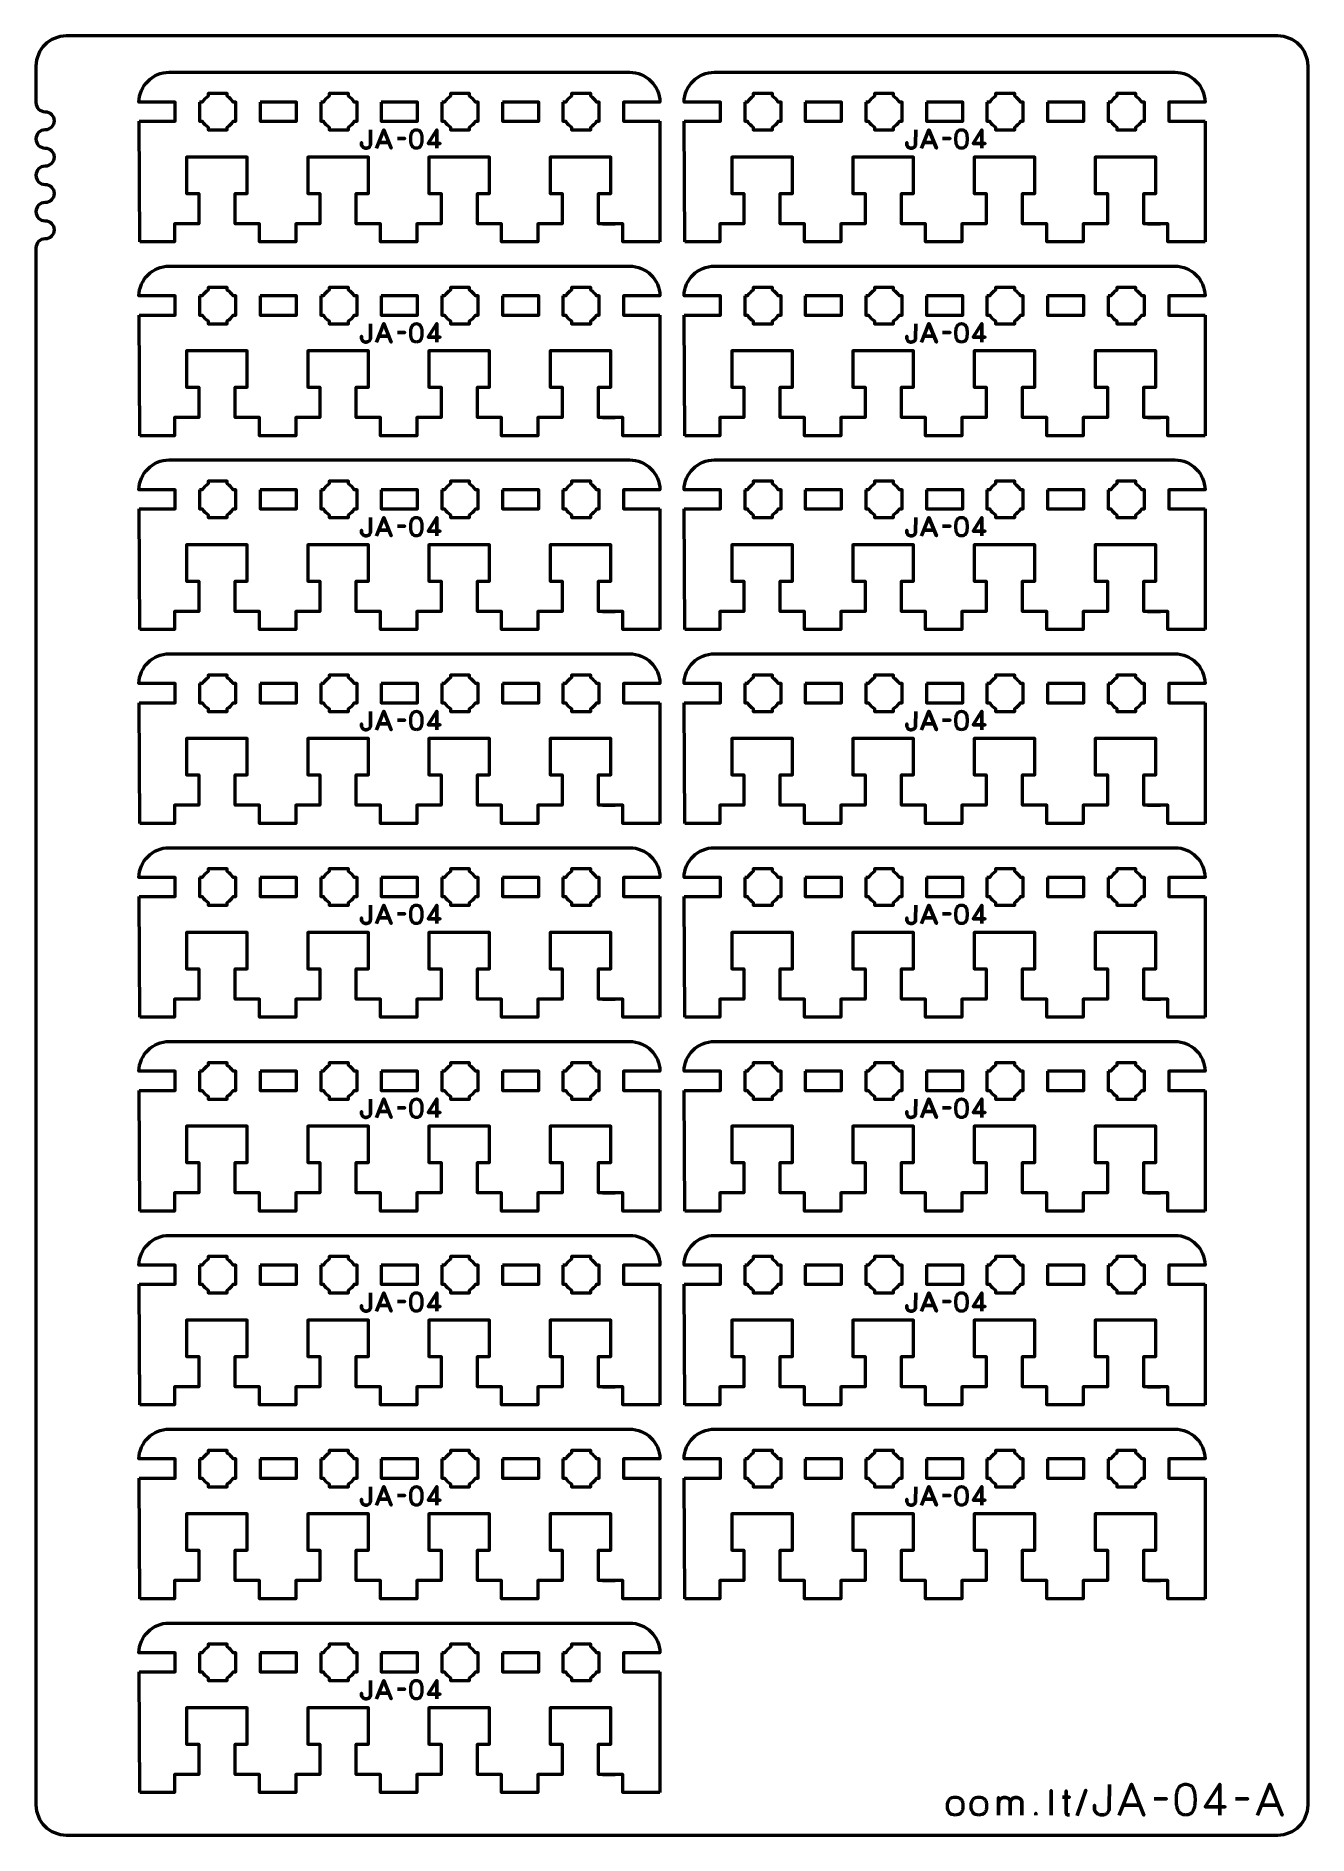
# Model space of a CAD drawing. Header units: centimetres. Extents: x -21 to 0, y -29.7 to 0.
import ezdxf

# ---------------------------------------------------------------- set-up
doc = ezdxf.new("R2010")
doc.units = ezdxf.units.CM
doc.header["$MEASUREMENT"] = 0
doc.layers.add('Layer 1', color=7, linetype='Continuous')

msp = doc.modelspace()

# ---------------------------------------------------------------- linework, layer by layer
at = {"layer": 'Layer 1', "color": 1, "lineweight": 53}
msp.add_open_spline([(-21.00003, -29.19995), (-21.00003, -29.19995), (-21.00003, -3.49992), (-21.00003, -3.49992), (-21.00003, -3.49992), (-21.00003, -3.41709), (-20.93286, -3.34992), (-20.85003, -3.34992), (-20.85003, -3.34992), (-20.7672, -3.34992), (-20.70003, -3.28275), (-20.70003, -3.19992), (-20.70003, -3.19992), (-20.70003, -3.11709), (-20.7672, -3.04992), (-20.85003, -3.04992), (-20.85003, -3.04992), (-20.93286, -3.04992), (-21.00003, -2.98275), (-21.00003, -2.89992), (-21.00003, -2.89992), (-21.00003, -2.81709), (-20.93286, -2.74992), (-20.85003, -2.74992), (-20.85003, -2.74992), (-20.7672, -2.74992), (-20.70003, -2.68275), (-20.70003, -2.59992), (-20.70003, -2.59992), (-20.70003, -2.51709), (-20.7672, -2.44992), (-20.85003, -2.44992), (-20.85003, -2.44992), (-20.93286, -2.44992), (-21.00003, -2.38275), (-21.00003, -2.29992), (-21.00003, -2.29992), (-21.00003, -2.21709), (-20.93286, -2.14992), (-20.85003, -2.14992), (-20.85003, -2.14992), (-20.7672, -2.14992), (-20.70003, -2.08275), (-20.70003, -1.99992), (-20.70003, -1.99992), (-20.70003, -1.91709), (-20.7672, -1.84992), (-20.85003, -1.84992), (-20.85003, -1.84992), (-20.93286, -1.84992), (-21.00003, -1.78275), (-21.00003, -1.69992), (-21.00003, -1.69992), (-21.00003, -1.61709), (-20.93286, -1.54992), (-20.85003, -1.54992), (-20.85003, -1.54992), (-20.7672, -1.54992), (-20.70003, -1.48275), (-20.70003, -1.39992), (-20.70003, -1.39992), (-20.70003, -1.31709), (-20.7672, -1.24992), (-20.85003, -1.24992), (-20.85003, -1.24992), (-20.93286, -1.24992), (-21.00003, -1.18275), (-21.00003, -1.09992), (-21.00003, -1.09992), (-21.00003, -1.09992), (-21.00003, -0.49992), (-21.00003, -0.49992), (-21.00003, -0.49992), (-21.00003, -0.22295), (-20.77694, 0.00004), (-20.49994, 0.00004), (-20.49994, 0.00004), (-20.49994, 0.00004), (-0.50008, 0.00004), (-0.50008, 0.00004), (-0.50008, 0.00004), (-0.22294, 0.00004), (0.00002, -0.22295), (0.00002, -0.49992), (0.00002, -0.49992), (0.00002, -0.49992), (0.00002, -29.19995), (0.00002, -29.19995), (0.00002, -29.19995), (0.00002, -29.47695), (-0.22294, -29.70004), (-0.50008, -29.70004), (-0.50008, -29.70004), (-0.50008, -29.70004), (-20.49994, -29.70004), (-20.49994, -29.70004), (-20.49994, -29.70004), (-20.77694, -29.70004), (-21.00003, -29.47695), (-21.00003, -29.19995)], degree=3, knots=[0, 0, 0, 0, 0.04, 0.04, 0.04, 0.04, 0.08, 0.08, 0.08, 0.08, 0.12, 0.12, 0.12, 0.12, 0.16, 0.16, 0.16, 0.16, 0.2, 0.2, 0.2, 0.2, 0.24, 0.24, 0.24, 0.24, 0.28, 0.28, 0.28, 0.28, 0.32, 0.32, 0.32, 0.32, 0.36, 0.36, 0.36, 0.36, 0.4, 0.4, 0.4, 0.4, 0.44, 0.44, 0.44, 0.44, 0.48, 0.48, 0.48, 0.48, 0.52, 0.52, 0.52, 0.52, 0.56, 0.56, 0.56, 0.56, 0.6, 0.6, 0.6, 0.6, 0.64, 0.64, 0.64, 0.64, 0.68, 0.68, 0.68, 0.68, 0.72, 0.72, 0.72, 0.72, 0.76, 0.76, 0.76, 0.76, 0.8, 0.8, 0.8, 0.8, 0.84, 0.84, 0.84, 0.84, 0.88, 0.88, 0.88, 0.88, 0.92, 0.92, 0.92, 0.92, 0.96, 0.96, 0.96, 0.96, 1, 1, 1, 1], dxfattribs=at)
at = {"layer": 'Layer 1', "lineweight": 53}
for points, knots in [([(-19.29808, -1.40875), (-19.29808, -1.40875), (-18.70001, -1.40875), (-18.70001, -1.40875), (-18.70001, -1.40875), (-18.70001, -1.40875), (-18.70001, -1.09125), (-18.70001, -1.09125), (-18.70001, -1.09125), (-18.70001, -1.09125), (-19.2999, -1.09125), (-19.2999, -1.09125), (-19.2999, -1.09125), (-19.29523, -0.8192), (-19.07317, -0.6), (-18.80001, -0.6)], [0, 0, 0, 0, 0.25, 0.25, 0.25, 0.25, 0.5, 0.5, 0.5, 0.5, 0.75, 0.75, 0.75, 0.75, 1, 1, 1, 1]), ([(-11.20002, -0.6), (-10.92686, -0.6), (-10.7048, -0.8192), (-10.70013, -1.09125), (-10.70013, -1.09125), (-10.70013, -1.09125), (-11.30002, -1.09125), (-11.30002, -1.09125), (-11.30002, -1.09125), (-11.30002, -1.09125), (-11.30002, -1.40875), (-11.30002, -1.40875), (-11.30002, -1.40875), (-11.30002, -1.40875), (-10.70002, -1.40875), (-10.70002, -1.40875)], [0, 0, 0, 0, 0.25, 0.25, 0.25, 0.25, 0.5, 0.5, 0.5, 0.5, 0.75, 0.75, 0.75, 0.75, 1, 1, 1, 1]), ([(-10.29808, -1.40875), (-10.29808, -1.40875), (-9.70001, -1.40875), (-9.70001, -1.40875), (-9.70001, -1.40875), (-9.70001, -1.40875), (-9.70001, -1.09125), (-9.70001, -1.09125), (-9.70001, -1.09125), (-9.70001, -1.09125), (-10.2999, -1.09125), (-10.2999, -1.09125), (-10.2999, -1.09125), (-10.29523, -0.8192), (-10.07317, -0.6), (-9.80001, -0.6)], [0, 0, 0, 0, 0.25, 0.25, 0.25, 0.25, 0.5, 0.5, 0.5, 0.5, 0.75, 0.75, 0.75, 0.75, 1, 1, 1, 1]), ([(-2.20002, -0.6), (-1.92686, -0.6), (-1.7048, -0.8192), (-1.70013, -1.09125), (-1.70013, -1.09125), (-1.70013, -1.09125), (-2.30002, -1.09125), (-2.30002, -1.09125), (-2.30002, -1.09125), (-2.30002, -1.09125), (-2.30002, -1.40875), (-2.30002, -1.40875), (-2.30002, -1.40875), (-2.30002, -1.40875), (-1.70002, -1.40875), (-1.70002, -1.40875)], [0, 0, 0, 0, 0.25, 0.25, 0.25, 0.25, 0.5, 0.5, 0.5, 0.5, 0.75, 0.75, 0.75, 0.75, 1, 1, 1, 1]), ([(-18.30001, -1.09125), (-18.30001, -1.09125), (-18.25457, -1.09125), (-18.25457, -1.09125), (-18.25457, -1.09125), (-18.23034, -1.05249), (-18.19751, -1.01967), (-18.15876, -0.99544), (-18.15876, -0.99544), (-18.15876, -0.99544), (-18.15876, -0.95), (-18.15876, -0.95), (-18.15876, -0.95), (-18.15876, -0.95), (-18.00001, -0.95), (-18.00001, -0.95), (-18.00001, -0.95), (-18.00001, -0.95), (-17.84126, -0.95), (-17.84126, -0.95), (-17.84126, -0.95), (-17.84126, -0.95), (-17.84126, -0.99544), (-17.84126, -0.99544), (-17.84126, -0.99544), (-17.80251, -1.01967), (-17.76968, -1.05249), (-17.74545, -1.09125), (-17.74545, -1.09125), (-17.74545, -1.09125), (-17.70001, -1.09125), (-17.70001, -1.09125), (-17.70001, -1.09125), (-17.70001, -1.09125), (-17.70001, -1.25), (-17.70001, -1.25), (-17.70001, -1.25), (-17.70001, -1.25), (-17.70001, -1.40875), (-17.70001, -1.40875), (-17.70001, -1.40875), (-17.70001, -1.40875), (-17.74545, -1.40875), (-17.74545, -1.40875), (-17.74545, -1.40875), (-17.76968, -1.44751), (-17.80251, -1.48033), (-17.84126, -1.50456), (-17.84126, -1.50456), (-17.84126, -1.50456), (-17.84126, -1.55), (-17.84126, -1.55), (-17.84126, -1.55), (-17.84126, -1.55), (-18.00001, -1.55), (-18.00001, -1.55), (-18.00001, -1.55), (-18.00001, -1.55), (-18.15876, -1.55), (-18.15876, -1.55), (-18.15876, -1.55), (-18.15876, -1.55), (-18.15876, -1.50456), (-18.15876, -1.50456), (-18.15876, -1.50456), (-18.19751, -1.48033), (-18.23034, -1.44751), (-18.25457, -1.40875), (-18.25457, -1.40875), (-18.25457, -1.40875), (-18.30001, -1.40875), (-18.30001, -1.40875), (-18.30001, -1.40875), (-18.30001, -1.40875), (-18.30001, -1.25), (-18.30001, -1.25), (-18.30001, -1.25), (-18.30001, -1.25), (-18.30001, -1.09125), (-18.30001, -1.09125)], [0, 0, 0, 0, 0.05, 0.05, 0.05, 0.05, 0.1, 0.1, 0.1, 0.1, 0.15, 0.15, 0.15, 0.15, 0.2, 0.2, 0.2, 0.2, 0.25, 0.25, 0.25, 0.25, 0.3, 0.3, 0.3, 0.3, 0.35, 0.35, 0.35, 0.35, 0.4, 0.4, 0.4, 0.4, 0.45, 0.45, 0.45, 0.45, 0.5, 0.5, 0.5, 0.5, 0.55, 0.55, 0.55, 0.55, 0.6, 0.6, 0.6, 0.6, 0.65, 0.65, 0.65, 0.65, 0.7, 0.7, 0.7, 0.7, 0.75, 0.75, 0.75, 0.75, 0.8, 0.8, 0.8, 0.8, 0.85, 0.85, 0.85, 0.85, 0.9, 0.9, 0.9, 0.9, 0.95, 0.95, 0.95, 0.95, 1, 1, 1, 1]), ([(-17.30001, -1.09125), (-17.30001, -1.09125), (-16.70001, -1.09125), (-16.70001, -1.09125), (-16.70001, -1.09125), (-16.70001, -1.09125), (-16.70001, -1.40875), (-16.70001, -1.40875), (-16.70001, -1.40875), (-16.70001, -1.40875), (-17.30001, -1.40875), (-17.30001, -1.40875), (-17.30001, -1.40875), (-17.30001, -1.40875), (-17.30001, -1.09125), (-17.30001, -1.09125)], [0, 0, 0, 0, 0.25, 0.25, 0.25, 0.25, 0.5, 0.5, 0.5, 0.5, 0.75, 0.75, 0.75, 0.75, 1, 1, 1, 1]), ([(-16.30001, -1.09125), (-16.30001, -1.09125), (-16.25457, -1.09125), (-16.25457, -1.09125), (-16.25457, -1.09125), (-16.23034, -1.05249), (-16.19751, -1.01967), (-16.15876, -0.99544), (-16.15876, -0.99544), (-16.15876, -0.99544), (-16.15876, -0.95), (-16.15876, -0.95), (-16.15876, -0.95), (-16.15876, -0.95), (-16.00001, -0.95), (-16.00001, -0.95), (-16.00001, -0.95), (-16.00001, -0.95), (-15.84126, -0.95), (-15.84126, -0.95), (-15.84126, -0.95), (-15.84126, -0.95), (-15.84126, -0.99544), (-15.84126, -0.99544), (-15.84126, -0.99544), (-15.80251, -1.01967), (-15.76968, -1.05249), (-15.74545, -1.09125), (-15.74545, -1.09125), (-15.74545, -1.09125), (-15.70001, -1.09125), (-15.70001, -1.09125), (-15.70001, -1.09125), (-15.70001, -1.09125), (-15.70001, -1.25), (-15.70001, -1.25), (-15.70001, -1.25), (-15.70001, -1.25), (-15.70001, -1.40875), (-15.70001, -1.40875), (-15.70001, -1.40875), (-15.70001, -1.40875), (-15.74545, -1.40875), (-15.74545, -1.40875), (-15.74545, -1.40875), (-15.76968, -1.44751), (-15.80251, -1.48033), (-15.84126, -1.50456), (-15.84126, -1.50456), (-15.84126, -1.50456), (-15.84126, -1.55), (-15.84126, -1.55), (-15.84126, -1.55), (-15.84126, -1.55), (-16.00001, -1.55), (-16.00001, -1.55), (-16.00001, -1.55), (-16.00001, -1.55), (-16.15876, -1.55), (-16.15876, -1.55), (-16.15876, -1.55), (-16.15876, -1.55), (-16.15876, -1.50456), (-16.15876, -1.50456), (-16.15876, -1.50456), (-16.19751, -1.48033), (-16.23034, -1.44751), (-16.25457, -1.40875), (-16.25457, -1.40875), (-16.25457, -1.40875), (-16.30001, -1.40875), (-16.30001, -1.40875), (-16.30001, -1.40875), (-16.30001, -1.40875), (-16.30001, -1.25), (-16.30001, -1.25), (-16.30001, -1.25), (-16.30001, -1.25), (-16.30001, -1.09125), (-16.30001, -1.09125)], [0, 0, 0, 0, 0.05, 0.05, 0.05, 0.05, 0.1, 0.1, 0.1, 0.1, 0.15, 0.15, 0.15, 0.15, 0.2, 0.2, 0.2, 0.2, 0.25, 0.25, 0.25, 0.25, 0.3, 0.3, 0.3, 0.3, 0.35, 0.35, 0.35, 0.35, 0.4, 0.4, 0.4, 0.4, 0.45, 0.45, 0.45, 0.45, 0.5, 0.5, 0.5, 0.5, 0.55, 0.55, 0.55, 0.55, 0.6, 0.6, 0.6, 0.6, 0.65, 0.65, 0.65, 0.65, 0.7, 0.7, 0.7, 0.7, 0.75, 0.75, 0.75, 0.75, 0.8, 0.8, 0.8, 0.8, 0.85, 0.85, 0.85, 0.85, 0.9, 0.9, 0.9, 0.9, 0.95, 0.95, 0.95, 0.95, 1, 1, 1, 1]), ([(-15.30001, -1.09125), (-15.30001, -1.09125), (-14.70002, -1.09125), (-14.70002, -1.09125), (-14.70002, -1.09125), (-14.70002, -1.09125), (-14.70002, -1.40875), (-14.70002, -1.40875), (-14.70002, -1.40875), (-14.70002, -1.40875), (-15.30001, -1.40875), (-15.30001, -1.40875), (-15.30001, -1.40875), (-15.30001, -1.40875), (-15.30001, -1.09125), (-15.30001, -1.09125)], [0, 0, 0, 0, 0.25, 0.25, 0.25, 0.25, 0.5, 0.5, 0.5, 0.5, 0.75, 0.75, 0.75, 0.75, 1, 1, 1, 1]), ([(-14.30002, -1.09125), (-14.30002, -1.09125), (-14.25458, -1.09125), (-14.25458, -1.09125), (-14.25458, -1.09125), (-14.23035, -1.05249), (-14.19752, -1.01967), (-14.15877, -0.99544), (-14.15877, -0.99544), (-14.15877, -0.99544), (-14.15877, -0.95), (-14.15877, -0.95), (-14.15877, -0.95), (-14.15877, -0.95), (-14.00002, -0.95), (-14.00002, -0.95), (-14.00002, -0.95), (-14.00002, -0.95), (-13.84127, -0.95), (-13.84127, -0.95), (-13.84127, -0.95), (-13.84127, -0.95), (-13.84127, -0.99544), (-13.84127, -0.99544), (-13.84127, -0.99544), (-13.80252, -1.01967), (-13.76969, -1.05249), (-13.74546, -1.09125), (-13.74546, -1.09125), (-13.74546, -1.09125), (-13.70002, -1.09125), (-13.70002, -1.09125), (-13.70002, -1.09125), (-13.70002, -1.09125), (-13.70002, -1.25), (-13.70002, -1.25), (-13.70002, -1.25), (-13.70002, -1.25), (-13.70002, -1.40875), (-13.70002, -1.40875), (-13.70002, -1.40875), (-13.70002, -1.40875), (-13.74546, -1.40875), (-13.74546, -1.40875), (-13.74546, -1.40875), (-13.76969, -1.44751), (-13.80252, -1.48033), (-13.84127, -1.50456), (-13.84127, -1.50456), (-13.84127, -1.50456), (-13.84127, -1.55), (-13.84127, -1.55), (-13.84127, -1.55), (-13.84127, -1.55), (-14.00002, -1.55), (-14.00002, -1.55), (-14.00002, -1.55), (-14.00002, -1.55), (-14.15877, -1.55), (-14.15877, -1.55), (-14.15877, -1.55), (-14.15877, -1.55), (-14.15877, -1.50456), (-14.15877, -1.50456), (-14.15877, -1.50456), (-14.19752, -1.48033), (-14.23035, -1.44751), (-14.25458, -1.40875), (-14.25458, -1.40875), (-14.25458, -1.40875), (-14.30002, -1.40875), (-14.30002, -1.40875), (-14.30002, -1.40875), (-14.30002, -1.40875), (-14.30002, -1.25), (-14.30002, -1.25), (-14.30002, -1.25), (-14.30002, -1.25), (-14.30002, -1.09125), (-14.30002, -1.09125)], [0, 0, 0, 0, 0.05, 0.05, 0.05, 0.05, 0.1, 0.1, 0.1, 0.1, 0.15, 0.15, 0.15, 0.15, 0.2, 0.2, 0.2, 0.2, 0.25, 0.25, 0.25, 0.25, 0.3, 0.3, 0.3, 0.3, 0.35, 0.35, 0.35, 0.35, 0.4, 0.4, 0.4, 0.4, 0.45, 0.45, 0.45, 0.45, 0.5, 0.5, 0.5, 0.5, 0.55, 0.55, 0.55, 0.55, 0.6, 0.6, 0.6, 0.6, 0.65, 0.65, 0.65, 0.65, 0.7, 0.7, 0.7, 0.7, 0.75, 0.75, 0.75, 0.75, 0.8, 0.8, 0.8, 0.8, 0.85, 0.85, 0.85, 0.85, 0.9, 0.9, 0.9, 0.9, 0.95, 0.95, 0.95, 0.95, 1, 1, 1, 1]), ([(-13.30002, -1.09125), (-13.30002, -1.09125), (-12.70002, -1.09125), (-12.70002, -1.09125), (-12.70002, -1.09125), (-12.70002, -1.09125), (-12.70002, -1.40875), (-12.70002, -1.40875), (-12.70002, -1.40875), (-12.70002, -1.40875), (-13.30002, -1.40875), (-13.30002, -1.40875), (-13.30002, -1.40875), (-13.30002, -1.40875), (-13.30002, -1.09125), (-13.30002, -1.09125)], [0, 0, 0, 0, 0.25, 0.25, 0.25, 0.25, 0.5, 0.5, 0.5, 0.5, 0.75, 0.75, 0.75, 0.75, 1, 1, 1, 1]), ([(-12.30002, -1.09125), (-12.30002, -1.09125), (-12.25458, -1.09125), (-12.25458, -1.09125), (-12.25458, -1.09125), (-12.23035, -1.05249), (-12.19752, -1.01967), (-12.15877, -0.99544), (-12.15877, -0.99544), (-12.15877, -0.99544), (-12.15877, -0.95), (-12.15877, -0.95), (-12.15877, -0.95), (-12.15877, -0.95), (-12.00002, -0.95), (-12.00002, -0.95), (-12.00002, -0.95), (-12.00002, -0.95), (-11.84127, -0.95), (-11.84127, -0.95), (-11.84127, -0.95), (-11.84127, -0.95), (-11.84127, -0.99544), (-11.84127, -0.99544), (-11.84127, -0.99544), (-11.80252, -1.01967), (-11.76969, -1.05249), (-11.74546, -1.09125), (-11.74546, -1.09125), (-11.74546, -1.09125), (-11.70002, -1.09125), (-11.70002, -1.09125), (-11.70002, -1.09125), (-11.70002, -1.09125), (-11.70002, -1.25), (-11.70002, -1.25), (-11.70002, -1.25), (-11.70002, -1.25), (-11.70002, -1.40875), (-11.70002, -1.40875), (-11.70002, -1.40875), (-11.70002, -1.40875), (-11.74546, -1.40875), (-11.74546, -1.40875), (-11.74546, -1.40875), (-11.76969, -1.44751), (-11.80252, -1.48033), (-11.84127, -1.50456), (-11.84127, -1.50456), (-11.84127, -1.50456), (-11.84127, -1.55), (-11.84127, -1.55), (-11.84127, -1.55), (-11.84127, -1.55), (-12.00002, -1.55), (-12.00002, -1.55), (-12.00002, -1.55), (-12.00002, -1.55), (-12.15877, -1.55), (-12.15877, -1.55), (-12.15877, -1.55), (-12.15877, -1.55), (-12.15877, -1.50456), (-12.15877, -1.50456), (-12.15877, -1.50456), (-12.19752, -1.48033), (-12.23035, -1.44751), (-12.25458, -1.40875), (-12.25458, -1.40875), (-12.25458, -1.40875), (-12.30002, -1.40875), (-12.30002, -1.40875), (-12.30002, -1.40875), (-12.30002, -1.40875), (-12.30002, -1.25), (-12.30002, -1.25), (-12.30002, -1.25), (-12.30002, -1.25), (-12.30002, -1.09125), (-12.30002, -1.09125)], [0, 0, 0, 0, 0.05, 0.05, 0.05, 0.05, 0.1, 0.1, 0.1, 0.1, 0.15, 0.15, 0.15, 0.15, 0.2, 0.2, 0.2, 0.2, 0.25, 0.25, 0.25, 0.25, 0.3, 0.3, 0.3, 0.3, 0.35, 0.35, 0.35, 0.35, 0.4, 0.4, 0.4, 0.4, 0.45, 0.45, 0.45, 0.45, 0.5, 0.5, 0.5, 0.5, 0.55, 0.55, 0.55, 0.55, 0.6, 0.6, 0.6, 0.6, 0.65, 0.65, 0.65, 0.65, 0.7, 0.7, 0.7, 0.7, 0.75, 0.75, 0.75, 0.75, 0.8, 0.8, 0.8, 0.8, 0.85, 0.85, 0.85, 0.85, 0.9, 0.9, 0.9, 0.9, 0.95, 0.95, 0.95, 0.95, 1, 1, 1, 1]), ([(-9.30001, -1.09125), (-9.30001, -1.09125), (-9.25457, -1.09125), (-9.25457, -1.09125), (-9.25457, -1.09125), (-9.23034, -1.05249), (-9.19751, -1.01967), (-9.15876, -0.99544), (-9.15876, -0.99544), (-9.15876, -0.99544), (-9.15876, -0.95), (-9.15876, -0.95), (-9.15876, -0.95), (-9.15876, -0.95), (-9.00001, -0.95), (-9.00001, -0.95), (-9.00001, -0.95), (-9.00001, -0.95), (-8.84126, -0.95), (-8.84126, -0.95), (-8.84126, -0.95), (-8.84126, -0.95), (-8.84126, -0.99544), (-8.84126, -0.99544), (-8.84126, -0.99544), (-8.80251, -1.01967), (-8.76968, -1.05249), (-8.74545, -1.09125), (-8.74545, -1.09125), (-8.74545, -1.09125), (-8.70001, -1.09125), (-8.70001, -1.09125), (-8.70001, -1.09125), (-8.70001, -1.09125), (-8.70001, -1.25), (-8.70001, -1.25), (-8.70001, -1.25), (-8.70001, -1.25), (-8.70001, -1.40875), (-8.70001, -1.40875), (-8.70001, -1.40875), (-8.70001, -1.40875), (-8.74545, -1.40875), (-8.74545, -1.40875), (-8.74545, -1.40875), (-8.76968, -1.44751), (-8.80251, -1.48033), (-8.84126, -1.50456), (-8.84126, -1.50456), (-8.84126, -1.50456), (-8.84126, -1.55), (-8.84126, -1.55), (-8.84126, -1.55), (-8.84126, -1.55), (-9.00001, -1.55), (-9.00001, -1.55), (-9.00001, -1.55), (-9.00001, -1.55), (-9.15876, -1.55), (-9.15876, -1.55), (-9.15876, -1.55), (-9.15876, -1.55), (-9.15876, -1.50456), (-9.15876, -1.50456), (-9.15876, -1.50456), (-9.19751, -1.48033), (-9.23034, -1.44751), (-9.25457, -1.40875), (-9.25457, -1.40875), (-9.25457, -1.40875), (-9.30001, -1.40875), (-9.30001, -1.40875), (-9.30001, -1.40875), (-9.30001, -1.40875), (-9.30001, -1.25), (-9.30001, -1.25), (-9.30001, -1.25), (-9.30001, -1.25), (-9.30001, -1.09125), (-9.30001, -1.09125)], [0, 0, 0, 0, 0.05, 0.05, 0.05, 0.05, 0.1, 0.1, 0.1, 0.1, 0.15, 0.15, 0.15, 0.15, 0.2, 0.2, 0.2, 0.2, 0.25, 0.25, 0.25, 0.25, 0.3, 0.3, 0.3, 0.3, 0.35, 0.35, 0.35, 0.35, 0.4, 0.4, 0.4, 0.4, 0.45, 0.45, 0.45, 0.45, 0.5, 0.5, 0.5, 0.5, 0.55, 0.55, 0.55, 0.55, 0.6, 0.6, 0.6, 0.6, 0.65, 0.65, 0.65, 0.65, 0.7, 0.7, 0.7, 0.7, 0.75, 0.75, 0.75, 0.75, 0.8, 0.8, 0.8, 0.8, 0.85, 0.85, 0.85, 0.85, 0.9, 0.9, 0.9, 0.9, 0.95, 0.95, 0.95, 0.95, 1, 1, 1, 1]), ([(-8.30001, -1.09125), (-8.30001, -1.09125), (-7.70001, -1.09125), (-7.70001, -1.09125), (-7.70001, -1.09125), (-7.70001, -1.09125), (-7.70001, -1.40875), (-7.70001, -1.40875), (-7.70001, -1.40875), (-7.70001, -1.40875), (-8.30001, -1.40875), (-8.30001, -1.40875), (-8.30001, -1.40875), (-8.30001, -1.40875), (-8.30001, -1.09125), (-8.30001, -1.09125)], [0, 0, 0, 0, 0.25, 0.25, 0.25, 0.25, 0.5, 0.5, 0.5, 0.5, 0.75, 0.75, 0.75, 0.75, 1, 1, 1, 1]), ([(-7.30001, -1.09125), (-7.30001, -1.09125), (-7.25457, -1.09125), (-7.25457, -1.09125), (-7.25457, -1.09125), (-7.23034, -1.05249), (-7.19751, -1.01967), (-7.15876, -0.99544), (-7.15876, -0.99544), (-7.15876, -0.99544), (-7.15876, -0.95), (-7.15876, -0.95), (-7.15876, -0.95), (-7.15876, -0.95), (-7.00001, -0.95), (-7.00001, -0.95), (-7.00001, -0.95), (-7.00001, -0.95), (-6.84126, -0.95), (-6.84126, -0.95), (-6.84126, -0.95), (-6.84126, -0.95), (-6.84126, -0.99544), (-6.84126, -0.99544), (-6.84126, -0.99544), (-6.80251, -1.01967), (-6.76968, -1.05249), (-6.74545, -1.09125), (-6.74545, -1.09125), (-6.74545, -1.09125), (-6.70001, -1.09125), (-6.70001, -1.09125), (-6.70001, -1.09125), (-6.70001, -1.09125), (-6.70001, -1.25), (-6.70001, -1.25), (-6.70001, -1.25), (-6.70001, -1.25), (-6.70001, -1.40875), (-6.70001, -1.40875), (-6.70001, -1.40875), (-6.70001, -1.40875), (-6.74545, -1.40875), (-6.74545, -1.40875), (-6.74545, -1.40875), (-6.76968, -1.44751), (-6.80251, -1.48033), (-6.84126, -1.50456), (-6.84126, -1.50456), (-6.84126, -1.50456), (-6.84126, -1.55), (-6.84126, -1.55), (-6.84126, -1.55), (-6.84126, -1.55), (-7.00001, -1.55), (-7.00001, -1.55), (-7.00001, -1.55), (-7.00001, -1.55), (-7.15876, -1.55), (-7.15876, -1.55), (-7.15876, -1.55), (-7.15876, -1.55), (-7.15876, -1.50456), (-7.15876, -1.50456), (-7.15876, -1.50456), (-7.19751, -1.48033), (-7.23034, -1.44751), (-7.25457, -1.40875), (-7.25457, -1.40875), (-7.25457, -1.40875), (-7.30001, -1.40875), (-7.30001, -1.40875), (-7.30001, -1.40875), (-7.30001, -1.40875), (-7.30001, -1.25), (-7.30001, -1.25), (-7.30001, -1.25), (-7.30001, -1.25), (-7.30001, -1.09125), (-7.30001, -1.09125)], [0, 0, 0, 0, 0.05, 0.05, 0.05, 0.05, 0.1, 0.1, 0.1, 0.1, 0.15, 0.15, 0.15, 0.15, 0.2, 0.2, 0.2, 0.2, 0.25, 0.25, 0.25, 0.25, 0.3, 0.3, 0.3, 0.3, 0.35, 0.35, 0.35, 0.35, 0.4, 0.4, 0.4, 0.4, 0.45, 0.45, 0.45, 0.45, 0.5, 0.5, 0.5, 0.5, 0.55, 0.55, 0.55, 0.55, 0.6, 0.6, 0.6, 0.6, 0.65, 0.65, 0.65, 0.65, 0.7, 0.7, 0.7, 0.7, 0.75, 0.75, 0.75, 0.75, 0.8, 0.8, 0.8, 0.8, 0.85, 0.85, 0.85, 0.85, 0.9, 0.9, 0.9, 0.9, 0.95, 0.95, 0.95, 0.95, 1, 1, 1, 1]), ([(-6.30001, -1.09125), (-6.30001, -1.09125), (-5.70002, -1.09125), (-5.70002, -1.09125), (-5.70002, -1.09125), (-5.70002, -1.09125), (-5.70002, -1.40875), (-5.70002, -1.40875), (-5.70002, -1.40875), (-5.70002, -1.40875), (-6.30001, -1.40875), (-6.30001, -1.40875), (-6.30001, -1.40875), (-6.30001, -1.40875), (-6.30001, -1.09125), (-6.30001, -1.09125)], [0, 0, 0, 0, 0.25, 0.25, 0.25, 0.25, 0.5, 0.5, 0.5, 0.5, 0.75, 0.75, 0.75, 0.75, 1, 1, 1, 1]), ([(-5.30002, -1.09125), (-5.30002, -1.09125), (-5.25458, -1.09125), (-5.25458, -1.09125), (-5.25458, -1.09125), (-5.23035, -1.05249), (-5.19752, -1.01967), (-5.15877, -0.99544), (-5.15877, -0.99544), (-5.15877, -0.99544), (-5.15877, -0.95), (-5.15877, -0.95), (-5.15877, -0.95), (-5.15877, -0.95), (-5.00002, -0.95), (-5.00002, -0.95), (-5.00002, -0.95), (-5.00002, -0.95), (-4.84127, -0.95), (-4.84127, -0.95), (-4.84127, -0.95), (-4.84127, -0.95), (-4.84127, -0.99544), (-4.84127, -0.99544), (-4.84127, -0.99544), (-4.80252, -1.01967), (-4.76969, -1.05249), (-4.74546, -1.09125), (-4.74546, -1.09125), (-4.74546, -1.09125), (-4.70002, -1.09125), (-4.70002, -1.09125), (-4.70002, -1.09125), (-4.70002, -1.09125), (-4.70002, -1.25), (-4.70002, -1.25), (-4.70002, -1.25), (-4.70002, -1.25), (-4.70002, -1.40875), (-4.70002, -1.40875), (-4.70002, -1.40875), (-4.70002, -1.40875), (-4.74546, -1.40875), (-4.74546, -1.40875), (-4.74546, -1.40875), (-4.76969, -1.44751), (-4.80252, -1.48033), (-4.84127, -1.50456), (-4.84127, -1.50456), (-4.84127, -1.50456), (-4.84127, -1.55), (-4.84127, -1.55), (-4.84127, -1.55), (-4.84127, -1.55), (-5.00002, -1.55), (-5.00002, -1.55), (-5.00002, -1.55), (-5.00002, -1.55), (-5.15877, -1.55), (-5.15877, -1.55), (-5.15877, -1.55), (-5.15877, -1.55), (-5.15877, -1.50456), (-5.15877, -1.50456), (-5.15877, -1.50456), (-5.19752, -1.48033), (-5.23035, -1.44751), (-5.25458, -1.40875), (-5.25458, -1.40875), (-5.25458, -1.40875), (-5.30002, -1.40875), (-5.30002, -1.40875), (-5.30002, -1.40875), (-5.30002, -1.40875), (-5.30002, -1.25), (-5.30002, -1.25), (-5.30002, -1.25), (-5.30002, -1.25), (-5.30002, -1.09125), (-5.30002, -1.09125)], [0, 0, 0, 0, 0.05, 0.05, 0.05, 0.05, 0.1, 0.1, 0.1, 0.1, 0.15, 0.15, 0.15, 0.15, 0.2, 0.2, 0.2, 0.2, 0.25, 0.25, 0.25, 0.25, 0.3, 0.3, 0.3, 0.3, 0.35, 0.35, 0.35, 0.35, 0.4, 0.4, 0.4, 0.4, 0.45, 0.45, 0.45, 0.45, 0.5, 0.5, 0.5, 0.5, 0.55, 0.55, 0.55, 0.55, 0.6, 0.6, 0.6, 0.6, 0.65, 0.65, 0.65, 0.65, 0.7, 0.7, 0.7, 0.7, 0.75, 0.75, 0.75, 0.75, 0.8, 0.8, 0.8, 0.8, 0.85, 0.85, 0.85, 0.85, 0.9, 0.9, 0.9, 0.9, 0.95, 0.95, 0.95, 0.95, 1, 1, 1, 1]), ([(-4.30002, -1.09125), (-4.30002, -1.09125), (-3.70002, -1.09125), (-3.70002, -1.09125), (-3.70002, -1.09125), (-3.70002, -1.09125), (-3.70002, -1.40875), (-3.70002, -1.40875), (-3.70002, -1.40875), (-3.70002, -1.40875), (-4.30002, -1.40875), (-4.30002, -1.40875), (-4.30002, -1.40875), (-4.30002, -1.40875), (-4.30002, -1.09125), (-4.30002, -1.09125)], [0, 0, 0, 0, 0.25, 0.25, 0.25, 0.25, 0.5, 0.5, 0.5, 0.5, 0.75, 0.75, 0.75, 0.75, 1, 1, 1, 1]), ([(-3.30002, -1.09125), (-3.30002, -1.09125), (-3.25458, -1.09125), (-3.25458, -1.09125), (-3.25458, -1.09125), (-3.23035, -1.05249), (-3.19752, -1.01967), (-3.15877, -0.99544), (-3.15877, -0.99544), (-3.15877, -0.99544), (-3.15877, -0.95), (-3.15877, -0.95), (-3.15877, -0.95), (-3.15877, -0.95), (-3.00002, -0.95), (-3.00002, -0.95), (-3.00002, -0.95), (-3.00002, -0.95), (-2.84127, -0.95), (-2.84127, -0.95), (-2.84127, -0.95), (-2.84127, -0.95), (-2.84127, -0.99544), (-2.84127, -0.99544), (-2.84127, -0.99544), (-2.80252, -1.01967), (-2.76969, -1.05249), (-2.74546, -1.09125), (-2.74546, -1.09125), (-2.74546, -1.09125), (-2.70002, -1.09125), (-2.70002, -1.09125), (-2.70002, -1.09125), (-2.70002, -1.09125), (-2.70002, -1.25), (-2.70002, -1.25), (-2.70002, -1.25), (-2.70002, -1.25), (-2.70002, -1.40875), (-2.70002, -1.40875), (-2.70002, -1.40875), (-2.70002, -1.40875), (-2.74546, -1.40875), (-2.74546, -1.40875), (-2.74546, -1.40875), (-2.76969, -1.44751), (-2.80252, -1.48033), (-2.84127, -1.50456), (-2.84127, -1.50456), (-2.84127, -1.50456), (-2.84127, -1.55), (-2.84127, -1.55), (-2.84127, -1.55), (-2.84127, -1.55), (-3.00002, -1.55), (-3.00002, -1.55), (-3.00002, -1.55), (-3.00002, -1.55), (-3.15877, -1.55), (-3.15877, -1.55), (-3.15877, -1.55), (-3.15877, -1.55), (-3.15877, -1.50456), (-3.15877, -1.50456), (-3.15877, -1.50456), (-3.19752, -1.48033), (-3.23035, -1.44751), (-3.25458, -1.40875), (-3.25458, -1.40875), (-3.25458, -1.40875), (-3.30002, -1.40875), (-3.30002, -1.40875), (-3.30002, -1.40875), (-3.30002, -1.40875), (-3.30002, -1.25), (-3.30002, -1.25), (-3.30002, -1.25), (-3.30002, -1.25), (-3.30002, -1.09125), (-3.30002, -1.09125)], [0, 0, 0, 0, 0.05, 0.05, 0.05, 0.05, 0.1, 0.1, 0.1, 0.1, 0.15, 0.15, 0.15, 0.15, 0.2, 0.2, 0.2, 0.2, 0.25, 0.25, 0.25, 0.25, 0.3, 0.3, 0.3, 0.3, 0.35, 0.35, 0.35, 0.35, 0.4, 0.4, 0.4, 0.4, 0.45, 0.45, 0.45, 0.45, 0.5, 0.5, 0.5, 0.5, 0.55, 0.55, 0.55, 0.55, 0.6, 0.6, 0.6, 0.6, 0.65, 0.65, 0.65, 0.65, 0.7, 0.7, 0.7, 0.7, 0.75, 0.75, 0.75, 0.75, 0.8, 0.8, 0.8, 0.8, 0.85, 0.85, 0.85, 0.85, 0.9, 0.9, 0.9, 0.9, 0.95, 0.95, 0.95, 0.95, 1, 1, 1, 1]), ([(-10.70002, -3.4), (-10.70002, -3.4), (-11.31252, -3.4), (-11.31252, -3.4), (-11.31252, -3.4), (-11.31252, -3.4), (-11.31252, -3.1), (-11.31252, -3.1), (-11.31252, -3.1), (-12.23021, -3.10001), (-10.9031, -3.09999), (-11.71252, -3.10001), (-11.71252, -3.10001), (-11.71252, -3.10001), (-11.71252, -2.6), (-11.71252, -2.6), (-11.71252, -2.6), (-11.71252, -2.6), (-11.51252, -2.59999), (-11.51252, -2.59999), (-11.51252, -2.59999), (-11.51252, -2.59999), (-11.51252, -2), (-11.51252, -2), (-11.51252, -2), (-11.89585, -2), (-12.12919, -2), (-12.51252, -2), (-12.51252, -2), (-12.51252, -2), (-12.51252, -2.59999), (-12.51252, -2.59999), (-12.51252, -2.59999), (-12.51252, -2.59999), (-12.31252, -2.6), (-12.31252, -2.6), (-12.31252, -2.6), (-12.31252, -2.6), (-12.31252, -3.1), (-12.31252, -3.1), (-12.31252, -3.1), (-12.31252, -3.1), (-12.71252, -3.1), (-12.71252, -3.1), (-12.71252, -3.1), (-12.71252, -3.1), (-12.71252, -3.4), (-12.71252, -3.4), (-12.71252, -3.4), (-12.71252, -3.4), (-13.31252, -3.4), (-13.31252, -3.4), (-13.31252, -3.4), (-13.31252, -3.4), (-13.31252, -3.1), (-13.31252, -3.1), (-13.31252, -3.1), (-13.31252, -3.1), (-13.71252, -3.1), (-13.71252, -3.1), (-13.71252, -3.1), (-13.71252, -3.1), (-13.71252, -2.6), (-13.71252, -2.6), (-13.71252, -2.6), (-13.71252, -2.6), (-13.51252, -2.59999), (-13.51252, -2.59999), (-13.51252, -2.59999), (-13.51252, -2.59999), (-13.51252, -2), (-13.51252, -2), (-13.51252, -2), (-13.89585, -2), (-14.12919, -2), (-14.51252, -2), (-14.51252, -2), (-14.51252, -2), (-14.51252, -2.59999), (-14.51252, -2.59999), (-14.51252, -2.59999), (-14.51252, -2.59999), (-14.31252, -2.6), (-14.31252, -2.6), (-14.31252, -2.6), (-14.31252, -2.6), (-14.31252, -3.10001), (-14.31252, -3.10001), (-14.31252, -3.10001), (-14.31252, -3.10001), (-14.71252, -3.1), (-14.71252, -3.1), (-14.71252, -3.1), (-14.71252, -3.1), (-14.71252, -3.4), (-14.71252, -3.4), (-14.71252, -3.4), (-14.71252, -3.4), (-15.31251, -3.4), (-15.31251, -3.4), (-15.31251, -3.4), (-15.31251, -3.4), (-15.31251, -3.1), (-15.31251, -3.1), (-15.31251, -3.1), (-15.31251, -3.1), (-15.71251, -3.1), (-15.71251, -3.1), (-15.71251, -3.1), (-15.71251, -3.1), (-15.71251, -2.6), (-15.71251, -2.6), (-15.71251, -2.6), (-15.71251, -2.6), (-15.51251, -2.59999), (-15.51251, -2.59999), (-15.51251, -2.59999), (-15.51251, -2.59999), (-15.51251, -2), (-15.51251, -2), (-15.51251, -2), (-15.89584, -2), (-16.12918, -2), (-16.51251, -2), (-16.51251, -2), (-16.51251, -2), (-16.51251, -2.59999), (-16.51251, -2.59999), (-16.51251, -2.59999), (-16.51251, -2.59999), (-16.31251, -2.6), (-16.31251, -2.6), (-16.31251, -2.6), (-16.31251, -2.6), (-16.31251, -3.10001), (-16.31251, -3.10001), (-16.31251, -3.10001), (-16.31251, -3.10001), (-16.71251, -3.1), (-16.71251, -3.1), (-16.71251, -3.1), (-16.71251, -3.1), (-16.71251, -3.4), (-16.71251, -3.4), (-16.71251, -3.4), (-16.71251, -3.4), (-17.31251, -3.4), (-17.31251, -3.4), (-17.31251, -3.4), (-17.31251, -3.4), (-17.31251, -3.1), (-17.31251, -3.1), (-17.31251, -3.1), (-17.31251, -3.1), (-17.71251, -3.1), (-17.71251, -3.1), (-17.71251, -3.1), (-17.71251, -3.1), (-17.71251, -2.6), (-17.71251, -2.6), (-17.71251, -2.6), (-17.71251, -2.6), (-17.51251, -2.59999), (-17.51251, -2.59999), (-17.51251, -2.59999), (-17.51251, -2.59999), (-17.51251, -2), (-17.51251, -2), (-17.51251, -2), (-17.89584, -2), (-18.12918, -2), (-18.51251, -2), (-18.51251, -2), (-18.51251, -2), (-18.51251, -2.59999), (-18.51251, -2.59999), (-18.51251, -2.59999), (-18.51251, -2.59999), (-18.31251, -2.6), (-18.31251, -2.6), (-18.31251, -2.6), (-18.31251, -2.6), (-18.31251, -3.10001), (-18.31251, -3.10001), (-18.31251, -3.10001), (-18.31251, -3.10001), (-18.71251, -3.1), (-18.71251, -3.1), (-18.71251, -3.1), (-18.71251, -3.1), (-18.71251, -3.4), (-18.71251, -3.4), (-18.71251, -3.4), (-18.71251, -3.4), (-19.28751, -3.4), (-19.28751, -3.4)], [0, 0, 0, 0, 0.02040816, 0.02040816, 0.02040816, 0.02040816, 0.04081633, 0.04081633, 0.04081633, 0.04081633, 0.06122449, 0.06122449, 0.06122449, 0.06122449, 0.08163265, 0.08163265, 0.08163265, 0.08163265, 0.10204082, 0.10204082, 0.10204082, 0.10204082, 0.12244898, 0.12244898, 0.12244898, 0.12244898, 0.14285714, 0.14285714, 0.14285714, 0.14285714, 0.16326531, 0.16326531, 0.16326531, 0.16326531, 0.18367347, 0.18367347, 0.18367347, 0.18367347, 0.20408163, 0.20408163, 0.20408163, 0.20408163, 0.2244898, 0.2244898, 0.2244898, 0.2244898, 0.24489796, 0.24489796, 0.24489796, 0.24489796, 0.26530612, 0.26530612, 0.26530612, 0.26530612, 0.28571429, 0.28571429, 0.28571429, 0.28571429, 0.30612245, 0.30612245, 0.30612245, 0.30612245, 0.32653061, 0.32653061, 0.32653061, 0.32653061, 0.34693878, 0.34693878, 0.34693878, 0.34693878, 0.36734694, 0.36734694, 0.36734694, 0.36734694, 0.3877551, 0.3877551, 0.3877551, 0.3877551, 0.40816327, 0.40816327, 0.40816327, 0.40816327, 0.42857143, 0.42857143, 0.42857143, 0.42857143, 0.44897959, 0.44897959, 0.44897959, 0.44897959, 0.46938776, 0.46938776, 0.46938776, 0.46938776, 0.48979592, 0.48979592, 0.48979592, 0.48979592, 0.51020408, 0.51020408, 0.51020408, 0.51020408, 0.53061224, 0.53061224, 0.53061224, 0.53061224, 0.55102041, 0.55102041, 0.55102041, 0.55102041, 0.57142857, 0.57142857, 0.57142857, 0.57142857, 0.59183673, 0.59183673, 0.59183673, 0.59183673, 0.6122449, 0.6122449, 0.6122449, 0.6122449, 0.63265306, 0.63265306, 0.63265306, 0.63265306, 0.65306122, 0.65306122, 0.65306122, 0.65306122, 0.67346939, 0.67346939, 0.67346939, 0.67346939, 0.69387755, 0.69387755, 0.69387755, 0.69387755, 0.71428571, 0.71428571, 0.71428571, 0.71428571, 0.73469388, 0.73469388, 0.73469388, 0.73469388, 0.75510204, 0.75510204, 0.75510204, 0.75510204, 0.7755102, 0.7755102, 0.7755102, 0.7755102, 0.79591837, 0.79591837, 0.79591837, 0.79591837, 0.81632653, 0.81632653, 0.81632653, 0.81632653, 0.83673469, 0.83673469, 0.83673469, 0.83673469, 0.85714286, 0.85714286, 0.85714286, 0.85714286, 0.87755102, 0.87755102, 0.87755102, 0.87755102, 0.89795918, 0.89795918, 0.89795918, 0.89795918, 0.91836735, 0.91836735, 0.91836735, 0.91836735, 0.93877551, 0.93877551, 0.93877551, 0.93877551, 0.95918367, 0.95918367, 0.95918367, 0.95918367, 0.97959184, 0.97959184, 0.97959184, 0.97959184, 1, 1, 1, 1]), ([(-1.70002, -3.4), (-1.70002, -3.4), (-2.31252, -3.4), (-2.31252, -3.4), (-2.31252, -3.4), (-2.31252, -3.4), (-2.31252, -3.1), (-2.31252, -3.1), (-2.31252, -3.1), (-3.23021, -3.10001), (-1.9031, -3.09999), (-2.71252, -3.10001), (-2.71252, -3.10001), (-2.71252, -3.10001), (-2.71252, -2.6), (-2.71252, -2.6), (-2.71252, -2.6), (-2.71252, -2.6), (-2.51252, -2.59999), (-2.51252, -2.59999), (-2.51252, -2.59999), (-2.51252, -2.59999), (-2.51252, -2), (-2.51252, -2), (-2.51252, -2), (-2.89585, -2), (-3.12919, -2), (-3.51252, -2), (-3.51252, -2), (-3.51252, -2), (-3.51252, -2.59999), (-3.51252, -2.59999), (-3.51252, -2.59999), (-3.51252, -2.59999), (-3.31252, -2.6), (-3.31252, -2.6), (-3.31252, -2.6), (-3.31252, -2.6), (-3.31252, -3.1), (-3.31252, -3.1), (-3.31252, -3.1), (-3.31252, -3.1), (-3.71252, -3.1), (-3.71252, -3.1), (-3.71252, -3.1), (-3.71252, -3.1), (-3.71252, -3.4), (-3.71252, -3.4), (-3.71252, -3.4), (-3.71252, -3.4), (-4.31252, -3.4), (-4.31252, -3.4), (-4.31252, -3.4), (-4.31252, -3.4), (-4.31252, -3.1), (-4.31252, -3.1), (-4.31252, -3.1), (-4.31252, -3.1), (-4.71252, -3.1), (-4.71252, -3.1), (-4.71252, -3.1), (-4.71252, -3.1), (-4.71252, -2.6), (-4.71252, -2.6), (-4.71252, -2.6), (-4.71252, -2.6), (-4.51252, -2.59999), (-4.51252, -2.59999), (-4.51252, -2.59999), (-4.51252, -2.59999), (-4.51252, -2), (-4.51252, -2), (-4.51252, -2), (-4.89585, -2), (-5.12919, -2), (-5.51252, -2), (-5.51252, -2), (-5.51252, -2), (-5.51252, -2.59999), (-5.51252, -2.59999), (-5.51252, -2.59999), (-5.51252, -2.59999), (-5.31252, -2.6), (-5.31252, -2.6), (-5.31252, -2.6), (-5.31252, -2.6), (-5.31252, -3.10001), (-5.31252, -3.10001), (-5.31252, -3.10001), (-5.31252, -3.10001), (-5.71252, -3.1), (-5.71252, -3.1), (-5.71252, -3.1), (-5.71252, -3.1), (-5.71252, -3.4), (-5.71252, -3.4), (-5.71252, -3.4), (-5.71252, -3.4), (-6.31251, -3.4), (-6.31251, -3.4), (-6.31251, -3.4), (-6.31251, -3.4), (-6.31251, -3.1), (-6.31251, -3.1), (-6.31251, -3.1), (-6.31251, -3.1), (-6.71251, -3.1), (-6.71251, -3.1), (-6.71251, -3.1), (-6.71251, -3.1), (-6.71251, -2.6), (-6.71251, -2.6), (-6.71251, -2.6), (-6.71251, -2.6), (-6.51251, -2.59999), (-6.51251, -2.59999), (-6.51251, -2.59999), (-6.51251, -2.59999), (-6.51251, -2), (-6.51251, -2), (-6.51251, -2), (-6.89584, -2), (-7.12918, -2), (-7.51251, -2), (-7.51251, -2), (-7.51251, -2), (-7.51251, -2.59999), (-7.51251, -2.59999), (-7.51251, -2.59999), (-7.51251, -2.59999), (-7.31251, -2.6), (-7.31251, -2.6), (-7.31251, -2.6), (-7.31251, -2.6), (-7.31251, -3.10001), (-7.31251, -3.10001), (-7.31251, -3.10001), (-7.31251, -3.10001), (-7.71251, -3.1), (-7.71251, -3.1), (-7.71251, -3.1), (-7.71251, -3.1), (-7.71251, -3.4), (-7.71251, -3.4), (-7.71251, -3.4), (-7.71251, -3.4), (-8.31251, -3.4), (-8.31251, -3.4), (-8.31251, -3.4), (-8.31251, -3.4), (-8.31251, -3.1), (-8.31251, -3.1), (-8.31251, -3.1), (-8.31251, -3.1), (-8.71251, -3.1), (-8.71251, -3.1), (-8.71251, -3.1), (-8.71251, -3.1), (-8.71251, -2.6), (-8.71251, -2.6), (-8.71251, -2.6), (-8.71251, -2.6), (-8.51251, -2.59999), (-8.51251, -2.59999), (-8.51251, -2.59999), (-8.51251, -2.59999), (-8.51251, -2), (-8.51251, -2), (-8.51251, -2), (-8.89584, -2), (-9.12918, -2), (-9.51251, -2), (-9.51251, -2), (-9.51251, -2), (-9.51251, -2.59999), (-9.51251, -2.59999), (-9.51251, -2.59999), (-9.51251, -2.59999), (-9.31251, -2.6), (-9.31251, -2.6), (-9.31251, -2.6), (-9.31251, -2.6), (-9.31251, -3.10001), (-9.31251, -3.10001), (-9.31251, -3.10001), (-9.31251, -3.10001), (-9.71251, -3.1), (-9.71251, -3.1), (-9.71251, -3.1), (-9.71251, -3.1), (-9.71251, -3.4), (-9.71251, -3.4), (-9.71251, -3.4), (-9.71251, -3.4), (-10.28751, -3.4), (-10.28751, -3.4)], [0, 0, 0, 0, 0.02040816, 0.02040816, 0.02040816, 0.02040816, 0.04081633, 0.04081633, 0.04081633, 0.04081633, 0.06122449, 0.06122449, 0.06122449, 0.06122449, 0.08163265, 0.08163265, 0.08163265, 0.08163265, 0.10204082, 0.10204082, 0.10204082, 0.10204082, 0.12244898, 0.12244898, 0.12244898, 0.12244898, 0.14285714, 0.14285714, 0.14285714, 0.14285714, 0.16326531, 0.16326531, 0.16326531, 0.16326531, 0.18367347, 0.18367347, 0.18367347, 0.18367347, 0.20408163, 0.20408163, 0.20408163, 0.20408163, 0.2244898, 0.2244898, 0.2244898, 0.2244898, 0.24489796, 0.24489796, 0.24489796, 0.24489796, 0.26530612, 0.26530612, 0.26530612, 0.26530612, 0.28571429, 0.28571429, 0.28571429, 0.28571429, 0.30612245, 0.30612245, 0.30612245, 0.30612245, 0.32653061, 0.32653061, 0.32653061, 0.32653061, 0.34693878, 0.34693878, 0.34693878, 0.34693878, 0.36734694, 0.36734694, 0.36734694, 0.36734694, 0.3877551, 0.3877551, 0.3877551, 0.3877551, 0.40816327, 0.40816327, 0.40816327, 0.40816327, 0.42857143, 0.42857143, 0.42857143, 0.42857143, 0.44897959, 0.44897959, 0.44897959, 0.44897959, 0.46938776, 0.46938776, 0.46938776, 0.46938776, 0.48979592, 0.48979592, 0.48979592, 0.48979592, 0.51020408, 0.51020408, 0.51020408, 0.51020408, 0.53061224, 0.53061224, 0.53061224, 0.53061224, 0.55102041, 0.55102041, 0.55102041, 0.55102041, 0.57142857, 0.57142857, 0.57142857, 0.57142857, 0.59183673, 0.59183673, 0.59183673, 0.59183673, 0.6122449, 0.6122449, 0.6122449, 0.6122449, 0.63265306, 0.63265306, 0.63265306, 0.63265306, 0.65306122, 0.65306122, 0.65306122, 0.65306122, 0.67346939, 0.67346939, 0.67346939, 0.67346939, 0.69387755, 0.69387755, 0.69387755, 0.69387755, 0.71428571, 0.71428571, 0.71428571, 0.71428571, 0.73469388, 0.73469388, 0.73469388, 0.73469388, 0.75510204, 0.75510204, 0.75510204, 0.75510204, 0.7755102, 0.7755102, 0.7755102, 0.7755102, 0.79591837, 0.79591837, 0.79591837, 0.79591837, 0.81632653, 0.81632653, 0.81632653, 0.81632653, 0.83673469, 0.83673469, 0.83673469, 0.83673469, 0.85714286, 0.85714286, 0.85714286, 0.85714286, 0.87755102, 0.87755102, 0.87755102, 0.87755102, 0.89795918, 0.89795918, 0.89795918, 0.89795918, 0.91836735, 0.91836735, 0.91836735, 0.91836735, 0.93877551, 0.93877551, 0.93877551, 0.93877551, 0.95918367, 0.95918367, 0.95918367, 0.95918367, 0.97959184, 0.97959184, 0.97959184, 0.97959184, 1, 1, 1, 1]), ([(-19.29808, -4.60875), (-19.29808, -4.60875), (-18.70001, -4.60875), (-18.70001, -4.60875), (-18.70001, -4.60875), (-18.70001, -4.60875), (-18.70001, -4.29125), (-18.70001, -4.29125), (-18.70001, -4.29125), (-18.70001, -4.29125), (-19.2999, -4.29125), (-19.2999, -4.29125), (-19.2999, -4.29125), (-19.29523, -4.0192), (-19.07317, -3.8), (-18.80001, -3.8)], [0, 0, 0, 0, 0.25, 0.25, 0.25, 0.25, 0.5, 0.5, 0.5, 0.5, 0.75, 0.75, 0.75, 0.75, 1, 1, 1, 1]), ([(-11.20002, -3.8), (-10.92686, -3.8), (-10.7048, -4.0192), (-10.70013, -4.29125), (-10.70013, -4.29125), (-10.70013, -4.29125), (-11.30002, -4.29125), (-11.30002, -4.29125), (-11.30002, -4.29125), (-11.30002, -4.29125), (-11.30002, -4.60875), (-11.30002, -4.60875), (-11.30002, -4.60875), (-11.30002, -4.60875), (-10.70002, -4.60875), (-10.70002, -4.60875)], [0, 0, 0, 0, 0.25, 0.25, 0.25, 0.25, 0.5, 0.5, 0.5, 0.5, 0.75, 0.75, 0.75, 0.75, 1, 1, 1, 1]), ([(-10.29808, -4.60875), (-10.29808, -4.60875), (-9.70001, -4.60875), (-9.70001, -4.60875), (-9.70001, -4.60875), (-9.70001, -4.60875), (-9.70001, -4.29125), (-9.70001, -4.29125), (-9.70001, -4.29125), (-9.70001, -4.29125), (-10.2999, -4.29125), (-10.2999, -4.29125), (-10.2999, -4.29125), (-10.29523, -4.0192), (-10.07317, -3.8), (-9.80001, -3.8)], [0, 0, 0, 0, 0.25, 0.25, 0.25, 0.25, 0.5, 0.5, 0.5, 0.5, 0.75, 0.75, 0.75, 0.75, 1, 1, 1, 1]), ([(-2.20002, -3.8), (-1.92686, -3.8), (-1.7048, -4.0192), (-1.70013, -4.29125), (-1.70013, -4.29125), (-1.70013, -4.29125), (-2.30002, -4.29125), (-2.30002, -4.29125), (-2.30002, -4.29125), (-2.30002, -4.29125), (-2.30002, -4.60875), (-2.30002, -4.60875), (-2.30002, -4.60875), (-2.30002, -4.60875), (-1.70002, -4.60875), (-1.70002, -4.60875)], [0, 0, 0, 0, 0.25, 0.25, 0.25, 0.25, 0.5, 0.5, 0.5, 0.5, 0.75, 0.75, 0.75, 0.75, 1, 1, 1, 1]), ([(-18.30001, -4.29125), (-18.30001, -4.29125), (-18.25457, -4.29125), (-18.25457, -4.29125), (-18.25457, -4.29125), (-18.23034, -4.25249), (-18.19751, -4.21967), (-18.15876, -4.19544), (-18.15876, -4.19544), (-18.15876, -4.19544), (-18.15876, -4.15), (-18.15876, -4.15), (-18.15876, -4.15), (-18.15876, -4.15), (-18.00001, -4.15), (-18.00001, -4.15), (-18.00001, -4.15), (-18.00001, -4.15), (-17.84126, -4.15), (-17.84126, -4.15), (-17.84126, -4.15), (-17.84126, -4.15), (-17.84126, -4.19544), (-17.84126, -4.19544), (-17.84126, -4.19544), (-17.80251, -4.21967), (-17.76968, -4.25249), (-17.74545, -4.29125), (-17.74545, -4.29125), (-17.74545, -4.29125), (-17.70001, -4.29125), (-17.70001, -4.29125), (-17.70001, -4.29125), (-17.70001, -4.29125), (-17.70001, -4.45), (-17.70001, -4.45), (-17.70001, -4.45), (-17.70001, -4.45), (-17.70001, -4.60875), (-17.70001, -4.60875), (-17.70001, -4.60875), (-17.70001, -4.60875), (-17.74545, -4.60875), (-17.74545, -4.60875), (-17.74545, -4.60875), (-17.76968, -4.64751), (-17.80251, -4.68033), (-17.84126, -4.70456), (-17.84126, -4.70456), (-17.84126, -4.70456), (-17.84126, -4.75), (-17.84126, -4.75), (-17.84126, -4.75), (-17.84126, -4.75), (-18.00001, -4.75), (-18.00001, -4.75), (-18.00001, -4.75), (-18.00001, -4.75), (-18.15876, -4.75), (-18.15876, -4.75), (-18.15876, -4.75), (-18.15876, -4.75), (-18.15876, -4.70456), (-18.15876, -4.70456), (-18.15876, -4.70456), (-18.19751, -4.68033), (-18.23034, -4.64751), (-18.25457, -4.60875), (-18.25457, -4.60875), (-18.25457, -4.60875), (-18.30001, -4.60875), (-18.30001, -4.60875), (-18.30001, -4.60875), (-18.30001, -4.60875), (-18.30001, -4.45), (-18.30001, -4.45), (-18.30001, -4.45), (-18.30001, -4.45), (-18.30001, -4.29125), (-18.30001, -4.29125)], [0, 0, 0, 0, 0.05, 0.05, 0.05, 0.05, 0.1, 0.1, 0.1, 0.1, 0.15, 0.15, 0.15, 0.15, 0.2, 0.2, 0.2, 0.2, 0.25, 0.25, 0.25, 0.25, 0.3, 0.3, 0.3, 0.3, 0.35, 0.35, 0.35, 0.35, 0.4, 0.4, 0.4, 0.4, 0.45, 0.45, 0.45, 0.45, 0.5, 0.5, 0.5, 0.5, 0.55, 0.55, 0.55, 0.55, 0.6, 0.6, 0.6, 0.6, 0.65, 0.65, 0.65, 0.65, 0.7, 0.7, 0.7, 0.7, 0.75, 0.75, 0.75, 0.75, 0.8, 0.8, 0.8, 0.8, 0.85, 0.85, 0.85, 0.85, 0.9, 0.9, 0.9, 0.9, 0.95, 0.95, 0.95, 0.95, 1, 1, 1, 1]), ([(-16.30001, -4.29125), (-16.30001, -4.29125), (-16.25457, -4.29125), (-16.25457, -4.29125), (-16.25457, -4.29125), (-16.23034, -4.25249), (-16.19751, -4.21967), (-16.15876, -4.19544), (-16.15876, -4.19544), (-16.15876, -4.19544), (-16.15876, -4.15), (-16.15876, -4.15), (-16.15876, -4.15), (-16.15876, -4.15), (-16.00001, -4.15), (-16.00001, -4.15), (-16.00001, -4.15), (-16.00001, -4.15), (-15.84126, -4.15), (-15.84126, -4.15), (-15.84126, -4.15), (-15.84126, -4.15), (-15.84126, -4.19544), (-15.84126, -4.19544), (-15.84126, -4.19544), (-15.80251, -4.21967), (-15.76968, -4.25249), (-15.74545, -4.29125), (-15.74545, -4.29125), (-15.74545, -4.29125), (-15.70001, -4.29125), (-15.70001, -4.29125), (-15.70001, -4.29125), (-15.70001, -4.29125), (-15.70001, -4.45), (-15.70001, -4.45), (-15.70001, -4.45), (-15.70001, -4.45), (-15.70001, -4.60875), (-15.70001, -4.60875), (-15.70001, -4.60875), (-15.70001, -4.60875), (-15.74545, -4.60875), (-15.74545, -4.60875), (-15.74545, -4.60875), (-15.76968, -4.64751), (-15.80251, -4.68033), (-15.84126, -4.70456), (-15.84126, -4.70456), (-15.84126, -4.70456), (-15.84126, -4.75), (-15.84126, -4.75), (-15.84126, -4.75), (-15.84126, -4.75), (-16.00001, -4.75), (-16.00001, -4.75), (-16.00001, -4.75), (-16.00001, -4.75), (-16.15876, -4.75), (-16.15876, -4.75), (-16.15876, -4.75), (-16.15876, -4.75), (-16.15876, -4.70456), (-16.15876, -4.70456), (-16.15876, -4.70456), (-16.19751, -4.68033), (-16.23034, -4.64751), (-16.25457, -4.60875), (-16.25457, -4.60875), (-16.25457, -4.60875), (-16.30001, -4.60875), (-16.30001, -4.60875), (-16.30001, -4.60875), (-16.30001, -4.60875), (-16.30001, -4.45), (-16.30001, -4.45), (-16.30001, -4.45), (-16.30001, -4.45), (-16.30001, -4.29125), (-16.30001, -4.29125)], [0, 0, 0, 0, 0.05, 0.05, 0.05, 0.05, 0.1, 0.1, 0.1, 0.1, 0.15, 0.15, 0.15, 0.15, 0.2, 0.2, 0.2, 0.2, 0.25, 0.25, 0.25, 0.25, 0.3, 0.3, 0.3, 0.3, 0.35, 0.35, 0.35, 0.35, 0.4, 0.4, 0.4, 0.4, 0.45, 0.45, 0.45, 0.45, 0.5, 0.5, 0.5, 0.5, 0.55, 0.55, 0.55, 0.55, 0.6, 0.6, 0.6, 0.6, 0.65, 0.65, 0.65, 0.65, 0.7, 0.7, 0.7, 0.7, 0.75, 0.75, 0.75, 0.75, 0.8, 0.8, 0.8, 0.8, 0.85, 0.85, 0.85, 0.85, 0.9, 0.9, 0.9, 0.9, 0.95, 0.95, 0.95, 0.95, 1, 1, 1, 1]), ([(-14.30002, -4.29125), (-14.30002, -4.29125), (-14.25458, -4.29125), (-14.25458, -4.29125), (-14.25458, -4.29125), (-14.23035, -4.25249), (-14.19752, -4.21967), (-14.15877, -4.19544), (-14.15877, -4.19544), (-14.15877, -4.19544), (-14.15877, -4.15), (-14.15877, -4.15), (-14.15877, -4.15), (-14.15877, -4.15), (-14.00002, -4.15), (-14.00002, -4.15), (-14.00002, -4.15), (-14.00002, -4.15), (-13.84127, -4.15), (-13.84127, -4.15), (-13.84127, -4.15), (-13.84127, -4.15), (-13.84127, -4.19544), (-13.84127, -4.19544), (-13.84127, -4.19544), (-13.80252, -4.21967), (-13.76969, -4.25249), (-13.74546, -4.29125), (-13.74546, -4.29125), (-13.74546, -4.29125), (-13.70002, -4.29125), (-13.70002, -4.29125), (-13.70002, -4.29125), (-13.70002, -4.29125), (-13.70002, -4.45), (-13.70002, -4.45), (-13.70002, -4.45), (-13.70002, -4.45), (-13.70002, -4.60875), (-13.70002, -4.60875), (-13.70002, -4.60875), (-13.70002, -4.60875), (-13.74546, -4.60875), (-13.74546, -4.60875), (-13.74546, -4.60875), (-13.76969, -4.64751), (-13.80252, -4.68033), (-13.84127, -4.70456), (-13.84127, -4.70456), (-13.84127, -4.70456), (-13.84127, -4.75), (-13.84127, -4.75), (-13.84127, -4.75), (-13.84127, -4.75), (-14.00002, -4.75), (-14.00002, -4.75), (-14.00002, -4.75), (-14.00002, -4.75), (-14.15877, -4.75), (-14.15877, -4.75), (-14.15877, -4.75), (-14.15877, -4.75), (-14.15877, -4.70456), (-14.15877, -4.70456), (-14.15877, -4.70456), (-14.19752, -4.68033), (-14.23035, -4.64751), (-14.25458, -4.60875), (-14.25458, -4.60875), (-14.25458, -4.60875), (-14.30002, -4.60875), (-14.30002, -4.60875), (-14.30002, -4.60875), (-14.30002, -4.60875), (-14.30002, -4.45), (-14.30002, -4.45), (-14.30002, -4.45), (-14.30002, -4.45), (-14.30002, -4.29125), (-14.30002, -4.29125)], [0, 0, 0, 0, 0.05, 0.05, 0.05, 0.05, 0.1, 0.1, 0.1, 0.1, 0.15, 0.15, 0.15, 0.15, 0.2, 0.2, 0.2, 0.2, 0.25, 0.25, 0.25, 0.25, 0.3, 0.3, 0.3, 0.3, 0.35, 0.35, 0.35, 0.35, 0.4, 0.4, 0.4, 0.4, 0.45, 0.45, 0.45, 0.45, 0.5, 0.5, 0.5, 0.5, 0.55, 0.55, 0.55, 0.55, 0.6, 0.6, 0.6, 0.6, 0.65, 0.65, 0.65, 0.65, 0.7, 0.7, 0.7, 0.7, 0.75, 0.75, 0.75, 0.75, 0.8, 0.8, 0.8, 0.8, 0.85, 0.85, 0.85, 0.85, 0.9, 0.9, 0.9, 0.9, 0.95, 0.95, 0.95, 0.95, 1, 1, 1, 1]), ([(-12.30002, -4.29125), (-12.30002, -4.29125), (-12.25458, -4.29125), (-12.25458, -4.29125), (-12.25458, -4.29125), (-12.23035, -4.25249), (-12.19752, -4.21967), (-12.15877, -4.19544), (-12.15877, -4.19544), (-12.15877, -4.19544), (-12.15877, -4.15), (-12.15877, -4.15), (-12.15877, -4.15), (-12.15877, -4.15), (-12.00002, -4.15), (-12.00002, -4.15), (-12.00002, -4.15), (-12.00002, -4.15), (-11.84127, -4.15), (-11.84127, -4.15), (-11.84127, -4.15), (-11.84127, -4.15), (-11.84127, -4.19544), (-11.84127, -4.19544), (-11.84127, -4.19544), (-11.80252, -4.21967), (-11.76969, -4.25249), (-11.74546, -4.29125), (-11.74546, -4.29125), (-11.74546, -4.29125), (-11.70002, -4.29125), (-11.70002, -4.29125), (-11.70002, -4.29125), (-11.70002, -4.29125), (-11.70002, -4.45), (-11.70002, -4.45), (-11.70002, -4.45), (-11.70002, -4.45), (-11.70002, -4.60875), (-11.70002, -4.60875), (-11.70002, -4.60875), (-11.70002, -4.60875), (-11.74546, -4.60875), (-11.74546, -4.60875), (-11.74546, -4.60875), (-11.76969, -4.64751), (-11.80252, -4.68033), (-11.84127, -4.70456), (-11.84127, -4.70456), (-11.84127, -4.70456), (-11.84127, -4.75), (-11.84127, -4.75), (-11.84127, -4.75), (-11.84127, -4.75), (-12.00002, -4.75), (-12.00002, -4.75), (-12.00002, -4.75), (-12.00002, -4.75), (-12.15877, -4.75), (-12.15877, -4.75), (-12.15877, -4.75), (-12.15877, -4.75), (-12.15877, -4.70456), (-12.15877, -4.70456), (-12.15877, -4.70456), (-12.19752, -4.68033), (-12.23035, -4.64751), (-12.25458, -4.60875), (-12.25458, -4.60875), (-12.25458, -4.60875), (-12.30002, -4.60875), (-12.30002, -4.60875), (-12.30002, -4.60875), (-12.30002, -4.60875), (-12.30002, -4.45), (-12.30002, -4.45), (-12.30002, -4.45), (-12.30002, -4.45), (-12.30002, -4.29125), (-12.30002, -4.29125)], [0, 0, 0, 0, 0.05, 0.05, 0.05, 0.05, 0.1, 0.1, 0.1, 0.1, 0.15, 0.15, 0.15, 0.15, 0.2, 0.2, 0.2, 0.2, 0.25, 0.25, 0.25, 0.25, 0.3, 0.3, 0.3, 0.3, 0.35, 0.35, 0.35, 0.35, 0.4, 0.4, 0.4, 0.4, 0.45, 0.45, 0.45, 0.45, 0.5, 0.5, 0.5, 0.5, 0.55, 0.55, 0.55, 0.55, 0.6, 0.6, 0.6, 0.6, 0.65, 0.65, 0.65, 0.65, 0.7, 0.7, 0.7, 0.7, 0.75, 0.75, 0.75, 0.75, 0.8, 0.8, 0.8, 0.8, 0.85, 0.85, 0.85, 0.85, 0.9, 0.9, 0.9, 0.9, 0.95, 0.95, 0.95, 0.95, 1, 1, 1, 1]), ([(-9.30001, -4.29125), (-9.30001, -4.29125), (-9.25457, -4.29125), (-9.25457, -4.29125), (-9.25457, -4.29125), (-9.23034, -4.25249), (-9.19751, -4.21967), (-9.15876, -4.19544), (-9.15876, -4.19544), (-9.15876, -4.19544), (-9.15876, -4.15), (-9.15876, -4.15), (-9.15876, -4.15), (-9.15876, -4.15), (-9.00001, -4.15), (-9.00001, -4.15), (-9.00001, -4.15), (-9.00001, -4.15), (-8.84126, -4.15), (-8.84126, -4.15), (-8.84126, -4.15), (-8.84126, -4.15), (-8.84126, -4.19544), (-8.84126, -4.19544), (-8.84126, -4.19544), (-8.80251, -4.21967), (-8.76968, -4.25249), (-8.74545, -4.29125), (-8.74545, -4.29125), (-8.74545, -4.29125), (-8.70001, -4.29125), (-8.70001, -4.29125), (-8.70001, -4.29125), (-8.70001, -4.29125), (-8.70001, -4.45), (-8.70001, -4.45), (-8.70001, -4.45), (-8.70001, -4.45), (-8.70001, -4.60875), (-8.70001, -4.60875), (-8.70001, -4.60875), (-8.70001, -4.60875), (-8.74545, -4.60875), (-8.74545, -4.60875), (-8.74545, -4.60875), (-8.76968, -4.64751), (-8.80251, -4.68033), (-8.84126, -4.70456), (-8.84126, -4.70456), (-8.84126, -4.70456), (-8.84126, -4.75), (-8.84126, -4.75), (-8.84126, -4.75), (-8.84126, -4.75), (-9.00001, -4.75), (-9.00001, -4.75), (-9.00001, -4.75), (-9.00001, -4.75), (-9.15876, -4.75), (-9.15876, -4.75), (-9.15876, -4.75), (-9.15876, -4.75), (-9.15876, -4.70456), (-9.15876, -4.70456), (-9.15876, -4.70456), (-9.19751, -4.68033), (-9.23034, -4.64751), (-9.25457, -4.60875), (-9.25457, -4.60875), (-9.25457, -4.60875), (-9.30001, -4.60875), (-9.30001, -4.60875), (-9.30001, -4.60875), (-9.30001, -4.60875), (-9.30001, -4.45), (-9.30001, -4.45), (-9.30001, -4.45), (-9.30001, -4.45), (-9.30001, -4.29125), (-9.30001, -4.29125)], [0, 0, 0, 0, 0.05, 0.05, 0.05, 0.05, 0.1, 0.1, 0.1, 0.1, 0.15, 0.15, 0.15, 0.15, 0.2, 0.2, 0.2, 0.2, 0.25, 0.25, 0.25, 0.25, 0.3, 0.3, 0.3, 0.3, 0.35, 0.35, 0.35, 0.35, 0.4, 0.4, 0.4, 0.4, 0.45, 0.45, 0.45, 0.45, 0.5, 0.5, 0.5, 0.5, 0.55, 0.55, 0.55, 0.55, 0.6, 0.6, 0.6, 0.6, 0.65, 0.65, 0.65, 0.65, 0.7, 0.7, 0.7, 0.7, 0.75, 0.75, 0.75, 0.75, 0.8, 0.8, 0.8, 0.8, 0.85, 0.85, 0.85, 0.85, 0.9, 0.9, 0.9, 0.9, 0.95, 0.95, 0.95, 0.95, 1, 1, 1, 1]), ([(-7.30001, -4.29125), (-7.30001, -4.29125), (-7.25457, -4.29125), (-7.25457, -4.29125), (-7.25457, -4.29125), (-7.23034, -4.25249), (-7.19751, -4.21967), (-7.15876, -4.19544), (-7.15876, -4.19544), (-7.15876, -4.19544), (-7.15876, -4.15), (-7.15876, -4.15), (-7.15876, -4.15), (-7.15876, -4.15), (-7.00001, -4.15), (-7.00001, -4.15), (-7.00001, -4.15), (-7.00001, -4.15), (-6.84126, -4.15), (-6.84126, -4.15), (-6.84126, -4.15), (-6.84126, -4.15), (-6.84126, -4.19544), (-6.84126, -4.19544), (-6.84126, -4.19544), (-6.80251, -4.21967), (-6.76968, -4.25249), (-6.74545, -4.29125), (-6.74545, -4.29125), (-6.74545, -4.29125), (-6.70001, -4.29125), (-6.70001, -4.29125), (-6.70001, -4.29125), (-6.70001, -4.29125), (-6.70001, -4.45), (-6.70001, -4.45), (-6.70001, -4.45), (-6.70001, -4.45), (-6.70001, -4.60875), (-6.70001, -4.60875), (-6.70001, -4.60875), (-6.70001, -4.60875), (-6.74545, -4.60875), (-6.74545, -4.60875), (-6.74545, -4.60875), (-6.76968, -4.64751), (-6.80251, -4.68033), (-6.84126, -4.70456), (-6.84126, -4.70456), (-6.84126, -4.70456), (-6.84126, -4.75), (-6.84126, -4.75), (-6.84126, -4.75), (-6.84126, -4.75), (-7.00001, -4.75), (-7.00001, -4.75), (-7.00001, -4.75), (-7.00001, -4.75), (-7.15876, -4.75), (-7.15876, -4.75), (-7.15876, -4.75), (-7.15876, -4.75), (-7.15876, -4.70456), (-7.15876, -4.70456), (-7.15876, -4.70456), (-7.19751, -4.68033), (-7.23034, -4.64751), (-7.25457, -4.60875), (-7.25457, -4.60875), (-7.25457, -4.60875), (-7.30001, -4.60875), (-7.30001, -4.60875), (-7.30001, -4.60875), (-7.30001, -4.60875), (-7.30001, -4.45), (-7.30001, -4.45), (-7.30001, -4.45), (-7.30001, -4.45), (-7.30001, -4.29125), (-7.30001, -4.29125)], [0, 0, 0, 0, 0.05, 0.05, 0.05, 0.05, 0.1, 0.1, 0.1, 0.1, 0.15, 0.15, 0.15, 0.15, 0.2, 0.2, 0.2, 0.2, 0.25, 0.25, 0.25, 0.25, 0.3, 0.3, 0.3, 0.3, 0.35, 0.35, 0.35, 0.35, 0.4, 0.4, 0.4, 0.4, 0.45, 0.45, 0.45, 0.45, 0.5, 0.5, 0.5, 0.5, 0.55, 0.55, 0.55, 0.55, 0.6, 0.6, 0.6, 0.6, 0.65, 0.65, 0.65, 0.65, 0.7, 0.7, 0.7, 0.7, 0.75, 0.75, 0.75, 0.75, 0.8, 0.8, 0.8, 0.8, 0.85, 0.85, 0.85, 0.85, 0.9, 0.9, 0.9, 0.9, 0.95, 0.95, 0.95, 0.95, 1, 1, 1, 1]), ([(-5.30002, -4.29125), (-5.30002, -4.29125), (-5.25458, -4.29125), (-5.25458, -4.29125), (-5.25458, -4.29125), (-5.23035, -4.25249), (-5.19752, -4.21967), (-5.15877, -4.19544), (-5.15877, -4.19544), (-5.15877, -4.19544), (-5.15877, -4.15), (-5.15877, -4.15), (-5.15877, -4.15), (-5.15877, -4.15), (-5.00002, -4.15), (-5.00002, -4.15), (-5.00002, -4.15), (-5.00002, -4.15), (-4.84127, -4.15), (-4.84127, -4.15), (-4.84127, -4.15), (-4.84127, -4.15), (-4.84127, -4.19544), (-4.84127, -4.19544), (-4.84127, -4.19544), (-4.80252, -4.21967), (-4.76969, -4.25249), (-4.74546, -4.29125), (-4.74546, -4.29125), (-4.74546, -4.29125), (-4.70002, -4.29125), (-4.70002, -4.29125), (-4.70002, -4.29125), (-4.70002, -4.29125), (-4.70002, -4.45), (-4.70002, -4.45), (-4.70002, -4.45), (-4.70002, -4.45), (-4.70002, -4.60875), (-4.70002, -4.60875), (-4.70002, -4.60875), (-4.70002, -4.60875), (-4.74546, -4.60875), (-4.74546, -4.60875), (-4.74546, -4.60875), (-4.76969, -4.64751), (-4.80252, -4.68033), (-4.84127, -4.70456), (-4.84127, -4.70456), (-4.84127, -4.70456), (-4.84127, -4.75), (-4.84127, -4.75), (-4.84127, -4.75), (-4.84127, -4.75), (-5.00002, -4.75), (-5.00002, -4.75), (-5.00002, -4.75), (-5.00002, -4.75), (-5.15877, -4.75), (-5.15877, -4.75), (-5.15877, -4.75), (-5.15877, -4.75), (-5.15877, -4.70456), (-5.15877, -4.70456), (-5.15877, -4.70456), (-5.19752, -4.68033), (-5.23035, -4.64751), (-5.25458, -4.60875), (-5.25458, -4.60875), (-5.25458, -4.60875), (-5.30002, -4.60875), (-5.30002, -4.60875), (-5.30002, -4.60875), (-5.30002, -4.60875), (-5.30002, -4.45), (-5.30002, -4.45), (-5.30002, -4.45), (-5.30002, -4.45), (-5.30002, -4.29125), (-5.30002, -4.29125)], [0, 0, 0, 0, 0.05, 0.05, 0.05, 0.05, 0.1, 0.1, 0.1, 0.1, 0.15, 0.15, 0.15, 0.15, 0.2, 0.2, 0.2, 0.2, 0.25, 0.25, 0.25, 0.25, 0.3, 0.3, 0.3, 0.3, 0.35, 0.35, 0.35, 0.35, 0.4, 0.4, 0.4, 0.4, 0.45, 0.45, 0.45, 0.45, 0.5, 0.5, 0.5, 0.5, 0.55, 0.55, 0.55, 0.55, 0.6, 0.6, 0.6, 0.6, 0.65, 0.65, 0.65, 0.65, 0.7, 0.7, 0.7, 0.7, 0.75, 0.75, 0.75, 0.75, 0.8, 0.8, 0.8, 0.8, 0.85, 0.85, 0.85, 0.85, 0.9, 0.9, 0.9, 0.9, 0.95, 0.95, 0.95, 0.95, 1, 1, 1, 1]), ([(-3.30002, -4.29125), (-3.30002, -4.29125), (-3.25458, -4.29125), (-3.25458, -4.29125), (-3.25458, -4.29125), (-3.23035, -4.25249), (-3.19752, -4.21967), (-3.15877, -4.19544), (-3.15877, -4.19544), (-3.15877, -4.19544), (-3.15877, -4.15), (-3.15877, -4.15), (-3.15877, -4.15), (-3.15877, -4.15), (-3.00002, -4.15), (-3.00002, -4.15), (-3.00002, -4.15), (-3.00002, -4.15), (-2.84127, -4.15), (-2.84127, -4.15), (-2.84127, -4.15), (-2.84127, -4.15), (-2.84127, -4.19544), (-2.84127, -4.19544), (-2.84127, -4.19544), (-2.80252, -4.21967), (-2.76969, -4.25249), (-2.74546, -4.29125), (-2.74546, -4.29125), (-2.74546, -4.29125), (-2.70002, -4.29125), (-2.70002, -4.29125), (-2.70002, -4.29125), (-2.70002, -4.29125), (-2.70002, -4.45), (-2.70002, -4.45), (-2.70002, -4.45), (-2.70002, -4.45), (-2.70002, -4.60875), (-2.70002, -4.60875), (-2.70002, -4.60875), (-2.70002, -4.60875), (-2.74546, -4.60875), (-2.74546, -4.60875), (-2.74546, -4.60875), (-2.76969, -4.64751), (-2.80252, -4.68033), (-2.84127, -4.70456), (-2.84127, -4.70456), (-2.84127, -4.70456), (-2.84127, -4.75), (-2.84127, -4.75), (-2.84127, -4.75), (-2.84127, -4.75), (-3.00002, -4.75), (-3.00002, -4.75), (-3.00002, -4.75), (-3.00002, -4.75), (-3.15877, -4.75), (-3.15877, -4.75), (-3.15877, -4.75), (-3.15877, -4.75), (-3.15877, -4.70456), (-3.15877, -4.70456), (-3.15877, -4.70456), (-3.19752, -4.68033), (-3.23035, -4.64751), (-3.25458, -4.60875), (-3.25458, -4.60875), (-3.25458, -4.60875), (-3.30002, -4.60875), (-3.30002, -4.60875), (-3.30002, -4.60875), (-3.30002, -4.60875), (-3.30002, -4.45), (-3.30002, -4.45), (-3.30002, -4.45), (-3.30002, -4.45), (-3.30002, -4.29125), (-3.30002, -4.29125)], [0, 0, 0, 0, 0.05, 0.05, 0.05, 0.05, 0.1, 0.1, 0.1, 0.1, 0.15, 0.15, 0.15, 0.15, 0.2, 0.2, 0.2, 0.2, 0.25, 0.25, 0.25, 0.25, 0.3, 0.3, 0.3, 0.3, 0.35, 0.35, 0.35, 0.35, 0.4, 0.4, 0.4, 0.4, 0.45, 0.45, 0.45, 0.45, 0.5, 0.5, 0.5, 0.5, 0.55, 0.55, 0.55, 0.55, 0.6, 0.6, 0.6, 0.6, 0.65, 0.65, 0.65, 0.65, 0.7, 0.7, 0.7, 0.7, 0.75, 0.75, 0.75, 0.75, 0.8, 0.8, 0.8, 0.8, 0.85, 0.85, 0.85, 0.85, 0.9, 0.9, 0.9, 0.9, 0.95, 0.95, 0.95, 0.95, 1, 1, 1, 1]), ([(-17.30001, -4.29125), (-17.30001, -4.29125), (-16.70001, -4.29125), (-16.70001, -4.29125), (-16.70001, -4.29125), (-16.70001, -4.29125), (-16.70001, -4.60875), (-16.70001, -4.60875), (-16.70001, -4.60875), (-16.70001, -4.60875), (-17.30001, -4.60875), (-17.30001, -4.60875), (-17.30001, -4.60875), (-17.30001, -4.60875), (-17.30001, -4.29125), (-17.30001, -4.29125)], [0, 0, 0, 0, 0.25, 0.25, 0.25, 0.25, 0.5, 0.5, 0.5, 0.5, 0.75, 0.75, 0.75, 0.75, 1, 1, 1, 1]), ([(-15.30001, -4.29125), (-15.30001, -4.29125), (-14.70002, -4.29125), (-14.70002, -4.29125), (-14.70002, -4.29125), (-14.70002, -4.29125), (-14.70002, -4.60875), (-14.70002, -4.60875), (-14.70002, -4.60875), (-14.70002, -4.60875), (-15.30001, -4.60875), (-15.30001, -4.60875), (-15.30001, -4.60875), (-15.30001, -4.60875), (-15.30001, -4.29125), (-15.30001, -4.29125)], [0, 0, 0, 0, 0.25, 0.25, 0.25, 0.25, 0.5, 0.5, 0.5, 0.5, 0.75, 0.75, 0.75, 0.75, 1, 1, 1, 1]), ([(-13.30002, -4.29125), (-13.30002, -4.29125), (-12.70002, -4.29125), (-12.70002, -4.29125), (-12.70002, -4.29125), (-12.70002, -4.29125), (-12.70002, -4.60875), (-12.70002, -4.60875), (-12.70002, -4.60875), (-12.70002, -4.60875), (-13.30002, -4.60875), (-13.30002, -4.60875), (-13.30002, -4.60875), (-13.30002, -4.60875), (-13.30002, -4.29125), (-13.30002, -4.29125)], [0, 0, 0, 0, 0.25, 0.25, 0.25, 0.25, 0.5, 0.5, 0.5, 0.5, 0.75, 0.75, 0.75, 0.75, 1, 1, 1, 1]), ([(-8.30001, -4.29125), (-8.30001, -4.29125), (-7.70001, -4.29125), (-7.70001, -4.29125), (-7.70001, -4.29125), (-7.70001, -4.29125), (-7.70001, -4.60875), (-7.70001, -4.60875), (-7.70001, -4.60875), (-7.70001, -4.60875), (-8.30001, -4.60875), (-8.30001, -4.60875), (-8.30001, -4.60875), (-8.30001, -4.60875), (-8.30001, -4.29125), (-8.30001, -4.29125)], [0, 0, 0, 0, 0.25, 0.25, 0.25, 0.25, 0.5, 0.5, 0.5, 0.5, 0.75, 0.75, 0.75, 0.75, 1, 1, 1, 1]), ([(-6.30001, -4.29125), (-6.30001, -4.29125), (-5.70002, -4.29125), (-5.70002, -4.29125), (-5.70002, -4.29125), (-5.70002, -4.29125), (-5.70002, -4.60875), (-5.70002, -4.60875), (-5.70002, -4.60875), (-5.70002, -4.60875), (-6.30001, -4.60875), (-6.30001, -4.60875), (-6.30001, -4.60875), (-6.30001, -4.60875), (-6.30001, -4.29125), (-6.30001, -4.29125)], [0, 0, 0, 0, 0.25, 0.25, 0.25, 0.25, 0.5, 0.5, 0.5, 0.5, 0.75, 0.75, 0.75, 0.75, 1, 1, 1, 1]), ([(-4.30002, -4.29125), (-4.30002, -4.29125), (-3.70002, -4.29125), (-3.70002, -4.29125), (-3.70002, -4.29125), (-3.70002, -4.29125), (-3.70002, -4.60875), (-3.70002, -4.60875), (-3.70002, -4.60875), (-3.70002, -4.60875), (-4.30002, -4.60875), (-4.30002, -4.60875), (-4.30002, -4.60875), (-4.30002, -4.60875), (-4.30002, -4.29125), (-4.30002, -4.29125)], [0, 0, 0, 0, 0.25, 0.25, 0.25, 0.25, 0.5, 0.5, 0.5, 0.5, 0.75, 0.75, 0.75, 0.75, 1, 1, 1, 1]), ([(-10.70002, -6.6), (-10.70002, -6.6), (-11.31252, -6.6), (-11.31252, -6.6), (-11.31252, -6.6), (-11.31252, -6.6), (-11.31252, -6.3), (-11.31252, -6.3), (-11.31252, -6.3), (-12.23021, -6.30001), (-10.9031, -6.29999), (-11.71252, -6.30001), (-11.71252, -6.30001), (-11.71252, -6.30001), (-11.71252, -5.8), (-11.71252, -5.8), (-11.71252, -5.8), (-11.71252, -5.8), (-11.51252, -5.79999), (-11.51252, -5.79999), (-11.51252, -5.79999), (-11.51252, -5.79999), (-11.51252, -5.2), (-11.51252, -5.2), (-11.51252, -5.2), (-11.89585, -5.2), (-12.12919, -5.2), (-12.51252, -5.2), (-12.51252, -5.2), (-12.51252, -5.2), (-12.51252, -5.79999), (-12.51252, -5.79999), (-12.51252, -5.79999), (-12.51252, -5.79999), (-12.31252, -5.8), (-12.31252, -5.8), (-12.31252, -5.8), (-12.31252, -5.8), (-12.31252, -6.3), (-12.31252, -6.3), (-12.31252, -6.3), (-12.31252, -6.3), (-12.71252, -6.3), (-12.71252, -6.3), (-12.71252, -6.3), (-12.71252, -6.3), (-12.71252, -6.6), (-12.71252, -6.6), (-12.71252, -6.6), (-12.71252, -6.6), (-13.31252, -6.6), (-13.31252, -6.6), (-13.31252, -6.6), (-13.31252, -6.6), (-13.31252, -6.3), (-13.31252, -6.3), (-13.31252, -6.3), (-13.31252, -6.3), (-13.71252, -6.3), (-13.71252, -6.3), (-13.71252, -6.3), (-13.71252, -6.3), (-13.71252, -5.8), (-13.71252, -5.8), (-13.71252, -5.8), (-13.71252, -5.8), (-13.51252, -5.79999), (-13.51252, -5.79999), (-13.51252, -5.79999), (-13.51252, -5.79999), (-13.51252, -5.2), (-13.51252, -5.2), (-13.51252, -5.2), (-13.89585, -5.2), (-14.12919, -5.2), (-14.51252, -5.2), (-14.51252, -5.2), (-14.51252, -5.2), (-14.51252, -5.79999), (-14.51252, -5.79999), (-14.51252, -5.79999), (-14.51252, -5.79999), (-14.31252, -5.8), (-14.31252, -5.8), (-14.31252, -5.8), (-14.31252, -5.8), (-14.31252, -6.30001), (-14.31252, -6.30001), (-14.31252, -6.30001), (-14.31252, -6.30001), (-14.71252, -6.3), (-14.71252, -6.3), (-14.71252, -6.3), (-14.71252, -6.3), (-14.71252, -6.6), (-14.71252, -6.6), (-14.71252, -6.6), (-14.71252, -6.6), (-15.31251, -6.6), (-15.31251, -6.6), (-15.31251, -6.6), (-15.31251, -6.6), (-15.31251, -6.3), (-15.31251, -6.3), (-15.31251, -6.3), (-15.31251, -6.3), (-15.71251, -6.3), (-15.71251, -6.3), (-15.71251, -6.3), (-15.71251, -6.3), (-15.71251, -5.8), (-15.71251, -5.8), (-15.71251, -5.8), (-15.71251, -5.8), (-15.51251, -5.79999), (-15.51251, -5.79999), (-15.51251, -5.79999), (-15.51251, -5.79999), (-15.51251, -5.2), (-15.51251, -5.2), (-15.51251, -5.2), (-15.89584, -5.2), (-16.12918, -5.2), (-16.51251, -5.2), (-16.51251, -5.2), (-16.51251, -5.2), (-16.51251, -5.79999), (-16.51251, -5.79999), (-16.51251, -5.79999), (-16.51251, -5.79999), (-16.31251, -5.8), (-16.31251, -5.8), (-16.31251, -5.8), (-16.31251, -5.8), (-16.31251, -6.30001), (-16.31251, -6.30001), (-16.31251, -6.30001), (-16.31251, -6.30001), (-16.71251, -6.3), (-16.71251, -6.3), (-16.71251, -6.3), (-16.71251, -6.3), (-16.71251, -6.6), (-16.71251, -6.6), (-16.71251, -6.6), (-16.71251, -6.6), (-17.31251, -6.6), (-17.31251, -6.6), (-17.31251, -6.6), (-17.31251, -6.6), (-17.31251, -6.3), (-17.31251, -6.3), (-17.31251, -6.3), (-17.31251, -6.3), (-17.71251, -6.3), (-17.71251, -6.3), (-17.71251, -6.3), (-17.71251, -6.3), (-17.71251, -5.8), (-17.71251, -5.8), (-17.71251, -5.8), (-17.71251, -5.8), (-17.51251, -5.79999), (-17.51251, -5.79999), (-17.51251, -5.79999), (-17.51251, -5.79999), (-17.51251, -5.2), (-17.51251, -5.2), (-17.51251, -5.2), (-17.89584, -5.2), (-18.12918, -5.2), (-18.51251, -5.2), (-18.51251, -5.2), (-18.51251, -5.2), (-18.51251, -5.79999), (-18.51251, -5.79999), (-18.51251, -5.79999), (-18.51251, -5.79999), (-18.31251, -5.8), (-18.31251, -5.8), (-18.31251, -5.8), (-18.31251, -5.8), (-18.31251, -6.30001), (-18.31251, -6.30001), (-18.31251, -6.30001), (-18.31251, -6.30001), (-18.71251, -6.3), (-18.71251, -6.3), (-18.71251, -6.3), (-18.71251, -6.3), (-18.71251, -6.6), (-18.71251, -6.6), (-18.71251, -6.6), (-18.71251, -6.6), (-19.28751, -6.6), (-19.28751, -6.6)], [0, 0, 0, 0, 0.02040816, 0.02040816, 0.02040816, 0.02040816, 0.04081633, 0.04081633, 0.04081633, 0.04081633, 0.06122449, 0.06122449, 0.06122449, 0.06122449, 0.08163265, 0.08163265, 0.08163265, 0.08163265, 0.10204082, 0.10204082, 0.10204082, 0.10204082, 0.12244898, 0.12244898, 0.12244898, 0.12244898, 0.14285714, 0.14285714, 0.14285714, 0.14285714, 0.16326531, 0.16326531, 0.16326531, 0.16326531, 0.18367347, 0.18367347, 0.18367347, 0.18367347, 0.20408163, 0.20408163, 0.20408163, 0.20408163, 0.2244898, 0.2244898, 0.2244898, 0.2244898, 0.24489796, 0.24489796, 0.24489796, 0.24489796, 0.26530612, 0.26530612, 0.26530612, 0.26530612, 0.28571429, 0.28571429, 0.28571429, 0.28571429, 0.30612245, 0.30612245, 0.30612245, 0.30612245, 0.32653061, 0.32653061, 0.32653061, 0.32653061, 0.34693878, 0.34693878, 0.34693878, 0.34693878, 0.36734694, 0.36734694, 0.36734694, 0.36734694, 0.3877551, 0.3877551, 0.3877551, 0.3877551, 0.40816327, 0.40816327, 0.40816327, 0.40816327, 0.42857143, 0.42857143, 0.42857143, 0.42857143, 0.44897959, 0.44897959, 0.44897959, 0.44897959, 0.46938776, 0.46938776, 0.46938776, 0.46938776, 0.48979592, 0.48979592, 0.48979592, 0.48979592, 0.51020408, 0.51020408, 0.51020408, 0.51020408, 0.53061224, 0.53061224, 0.53061224, 0.53061224, 0.55102041, 0.55102041, 0.55102041, 0.55102041, 0.57142857, 0.57142857, 0.57142857, 0.57142857, 0.59183673, 0.59183673, 0.59183673, 0.59183673, 0.6122449, 0.6122449, 0.6122449, 0.6122449, 0.63265306, 0.63265306, 0.63265306, 0.63265306, 0.65306122, 0.65306122, 0.65306122, 0.65306122, 0.67346939, 0.67346939, 0.67346939, 0.67346939, 0.69387755, 0.69387755, 0.69387755, 0.69387755, 0.71428571, 0.71428571, 0.71428571, 0.71428571, 0.73469388, 0.73469388, 0.73469388, 0.73469388, 0.75510204, 0.75510204, 0.75510204, 0.75510204, 0.7755102, 0.7755102, 0.7755102, 0.7755102, 0.79591837, 0.79591837, 0.79591837, 0.79591837, 0.81632653, 0.81632653, 0.81632653, 0.81632653, 0.83673469, 0.83673469, 0.83673469, 0.83673469, 0.85714286, 0.85714286, 0.85714286, 0.85714286, 0.87755102, 0.87755102, 0.87755102, 0.87755102, 0.89795918, 0.89795918, 0.89795918, 0.89795918, 0.91836735, 0.91836735, 0.91836735, 0.91836735, 0.93877551, 0.93877551, 0.93877551, 0.93877551, 0.95918367, 0.95918367, 0.95918367, 0.95918367, 0.97959184, 0.97959184, 0.97959184, 0.97959184, 1, 1, 1, 1]), ([(-1.70002, -6.6), (-1.70002, -6.6), (-2.31252, -6.6), (-2.31252, -6.6), (-2.31252, -6.6), (-2.31252, -6.6), (-2.31252, -6.3), (-2.31252, -6.3), (-2.31252, -6.3), (-3.23021, -6.30001), (-1.9031, -6.29999), (-2.71252, -6.30001), (-2.71252, -6.30001), (-2.71252, -6.30001), (-2.71252, -5.8), (-2.71252, -5.8), (-2.71252, -5.8), (-2.71252, -5.8), (-2.51252, -5.79999), (-2.51252, -5.79999), (-2.51252, -5.79999), (-2.51252, -5.79999), (-2.51252, -5.2), (-2.51252, -5.2), (-2.51252, -5.2), (-2.89585, -5.2), (-3.12919, -5.2), (-3.51252, -5.2), (-3.51252, -5.2), (-3.51252, -5.2), (-3.51252, -5.79999), (-3.51252, -5.79999), (-3.51252, -5.79999), (-3.51252, -5.79999), (-3.31252, -5.8), (-3.31252, -5.8), (-3.31252, -5.8), (-3.31252, -5.8), (-3.31252, -6.3), (-3.31252, -6.3), (-3.31252, -6.3), (-3.31252, -6.3), (-3.71252, -6.3), (-3.71252, -6.3), (-3.71252, -6.3), (-3.71252, -6.3), (-3.71252, -6.6), (-3.71252, -6.6), (-3.71252, -6.6), (-3.71252, -6.6), (-4.31252, -6.6), (-4.31252, -6.6), (-4.31252, -6.6), (-4.31252, -6.6), (-4.31252, -6.3), (-4.31252, -6.3), (-4.31252, -6.3), (-4.31252, -6.3), (-4.71252, -6.3), (-4.71252, -6.3), (-4.71252, -6.3), (-4.71252, -6.3), (-4.71252, -5.8), (-4.71252, -5.8), (-4.71252, -5.8), (-4.71252, -5.8), (-4.51252, -5.79999), (-4.51252, -5.79999), (-4.51252, -5.79999), (-4.51252, -5.79999), (-4.51252, -5.2), (-4.51252, -5.2), (-4.51252, -5.2), (-4.89585, -5.2), (-5.12919, -5.2), (-5.51252, -5.2), (-5.51252, -5.2), (-5.51252, -5.2), (-5.51252, -5.79999), (-5.51252, -5.79999), (-5.51252, -5.79999), (-5.51252, -5.79999), (-5.31252, -5.8), (-5.31252, -5.8), (-5.31252, -5.8), (-5.31252, -5.8), (-5.31252, -6.30001), (-5.31252, -6.30001), (-5.31252, -6.30001), (-5.31252, -6.30001), (-5.71252, -6.3), (-5.71252, -6.3), (-5.71252, -6.3), (-5.71252, -6.3), (-5.71252, -6.6), (-5.71252, -6.6), (-5.71252, -6.6), (-5.71252, -6.6), (-6.31251, -6.6), (-6.31251, -6.6), (-6.31251, -6.6), (-6.31251, -6.6), (-6.31251, -6.3), (-6.31251, -6.3), (-6.31251, -6.3), (-6.31251, -6.3), (-6.71251, -6.3), (-6.71251, -6.3), (-6.71251, -6.3), (-6.71251, -6.3), (-6.71251, -5.8), (-6.71251, -5.8), (-6.71251, -5.8), (-6.71251, -5.8), (-6.51251, -5.79999), (-6.51251, -5.79999), (-6.51251, -5.79999), (-6.51251, -5.79999), (-6.51251, -5.2), (-6.51251, -5.2), (-6.51251, -5.2), (-6.89584, -5.2), (-7.12918, -5.2), (-7.51251, -5.2), (-7.51251, -5.2), (-7.51251, -5.2), (-7.51251, -5.79999), (-7.51251, -5.79999), (-7.51251, -5.79999), (-7.51251, -5.79999), (-7.31251, -5.8), (-7.31251, -5.8), (-7.31251, -5.8), (-7.31251, -5.8), (-7.31251, -6.30001), (-7.31251, -6.30001), (-7.31251, -6.30001), (-7.31251, -6.30001), (-7.71251, -6.3), (-7.71251, -6.3), (-7.71251, -6.3), (-7.71251, -6.3), (-7.71251, -6.6), (-7.71251, -6.6), (-7.71251, -6.6), (-7.71251, -6.6), (-8.31251, -6.6), (-8.31251, -6.6), (-8.31251, -6.6), (-8.31251, -6.6), (-8.31251, -6.3), (-8.31251, -6.3), (-8.31251, -6.3), (-8.31251, -6.3), (-8.71251, -6.3), (-8.71251, -6.3), (-8.71251, -6.3), (-8.71251, -6.3), (-8.71251, -5.8), (-8.71251, -5.8), (-8.71251, -5.8), (-8.71251, -5.8), (-8.51251, -5.79999), (-8.51251, -5.79999), (-8.51251, -5.79999), (-8.51251, -5.79999), (-8.51251, -5.2), (-8.51251, -5.2), (-8.51251, -5.2), (-8.89584, -5.2), (-9.12918, -5.2), (-9.51251, -5.2), (-9.51251, -5.2), (-9.51251, -5.2), (-9.51251, -5.79999), (-9.51251, -5.79999), (-9.51251, -5.79999), (-9.51251, -5.79999), (-9.31251, -5.8), (-9.31251, -5.8), (-9.31251, -5.8), (-9.31251, -5.8), (-9.31251, -6.30001), (-9.31251, -6.30001), (-9.31251, -6.30001), (-9.31251, -6.30001), (-9.71251, -6.3), (-9.71251, -6.3), (-9.71251, -6.3), (-9.71251, -6.3), (-9.71251, -6.6), (-9.71251, -6.6), (-9.71251, -6.6), (-9.71251, -6.6), (-10.28751, -6.6), (-10.28751, -6.6)], [0, 0, 0, 0, 0.02040816, 0.02040816, 0.02040816, 0.02040816, 0.04081633, 0.04081633, 0.04081633, 0.04081633, 0.06122449, 0.06122449, 0.06122449, 0.06122449, 0.08163265, 0.08163265, 0.08163265, 0.08163265, 0.10204082, 0.10204082, 0.10204082, 0.10204082, 0.12244898, 0.12244898, 0.12244898, 0.12244898, 0.14285714, 0.14285714, 0.14285714, 0.14285714, 0.16326531, 0.16326531, 0.16326531, 0.16326531, 0.18367347, 0.18367347, 0.18367347, 0.18367347, 0.20408163, 0.20408163, 0.20408163, 0.20408163, 0.2244898, 0.2244898, 0.2244898, 0.2244898, 0.24489796, 0.24489796, 0.24489796, 0.24489796, 0.26530612, 0.26530612, 0.26530612, 0.26530612, 0.28571429, 0.28571429, 0.28571429, 0.28571429, 0.30612245, 0.30612245, 0.30612245, 0.30612245, 0.32653061, 0.32653061, 0.32653061, 0.32653061, 0.34693878, 0.34693878, 0.34693878, 0.34693878, 0.36734694, 0.36734694, 0.36734694, 0.36734694, 0.3877551, 0.3877551, 0.3877551, 0.3877551, 0.40816327, 0.40816327, 0.40816327, 0.40816327, 0.42857143, 0.42857143, 0.42857143, 0.42857143, 0.44897959, 0.44897959, 0.44897959, 0.44897959, 0.46938776, 0.46938776, 0.46938776, 0.46938776, 0.48979592, 0.48979592, 0.48979592, 0.48979592, 0.51020408, 0.51020408, 0.51020408, 0.51020408, 0.53061224, 0.53061224, 0.53061224, 0.53061224, 0.55102041, 0.55102041, 0.55102041, 0.55102041, 0.57142857, 0.57142857, 0.57142857, 0.57142857, 0.59183673, 0.59183673, 0.59183673, 0.59183673, 0.6122449, 0.6122449, 0.6122449, 0.6122449, 0.63265306, 0.63265306, 0.63265306, 0.63265306, 0.65306122, 0.65306122, 0.65306122, 0.65306122, 0.67346939, 0.67346939, 0.67346939, 0.67346939, 0.69387755, 0.69387755, 0.69387755, 0.69387755, 0.71428571, 0.71428571, 0.71428571, 0.71428571, 0.73469388, 0.73469388, 0.73469388, 0.73469388, 0.75510204, 0.75510204, 0.75510204, 0.75510204, 0.7755102, 0.7755102, 0.7755102, 0.7755102, 0.79591837, 0.79591837, 0.79591837, 0.79591837, 0.81632653, 0.81632653, 0.81632653, 0.81632653, 0.83673469, 0.83673469, 0.83673469, 0.83673469, 0.85714286, 0.85714286, 0.85714286, 0.85714286, 0.87755102, 0.87755102, 0.87755102, 0.87755102, 0.89795918, 0.89795918, 0.89795918, 0.89795918, 0.91836735, 0.91836735, 0.91836735, 0.91836735, 0.93877551, 0.93877551, 0.93877551, 0.93877551, 0.95918367, 0.95918367, 0.95918367, 0.95918367, 0.97959184, 0.97959184, 0.97959184, 0.97959184, 1, 1, 1, 1]), ([(-19.29808, -7.80875), (-19.29808, -7.80875), (-18.70001, -7.80875), (-18.70001, -7.80875), (-18.70001, -7.80875), (-18.70001, -7.80875), (-18.70001, -7.49125), (-18.70001, -7.49125), (-18.70001, -7.49125), (-18.70001, -7.49125), (-19.2999, -7.49125), (-19.2999, -7.49125), (-19.2999, -7.49125), (-19.29523, -7.2192), (-19.07317, -7), (-18.80001, -7)], [0, 0, 0, 0, 0.25, 0.25, 0.25, 0.25, 0.5, 0.5, 0.5, 0.5, 0.75, 0.75, 0.75, 0.75, 1, 1, 1, 1]), ([(-11.20002, -7), (-10.92686, -7), (-10.7048, -7.2192), (-10.70013, -7.49125), (-10.70013, -7.49125), (-10.70013, -7.49125), (-11.30002, -7.49125), (-11.30002, -7.49125), (-11.30002, -7.49125), (-11.30002, -7.49125), (-11.30002, -7.80875), (-11.30002, -7.80875), (-11.30002, -7.80875), (-11.30002, -7.80875), (-10.70002, -7.80875), (-10.70002, -7.80875)], [0, 0, 0, 0, 0.25, 0.25, 0.25, 0.25, 0.5, 0.5, 0.5, 0.5, 0.75, 0.75, 0.75, 0.75, 1, 1, 1, 1]), ([(-10.29808, -7.80875), (-10.29808, -7.80875), (-9.70001, -7.80875), (-9.70001, -7.80875), (-9.70001, -7.80875), (-9.70001, -7.80875), (-9.70001, -7.49125), (-9.70001, -7.49125), (-9.70001, -7.49125), (-9.70001, -7.49125), (-10.2999, -7.49125), (-10.2999, -7.49125), (-10.2999, -7.49125), (-10.29523, -7.2192), (-10.07317, -7), (-9.80001, -7)], [0, 0, 0, 0, 0.25, 0.25, 0.25, 0.25, 0.5, 0.5, 0.5, 0.5, 0.75, 0.75, 0.75, 0.75, 1, 1, 1, 1]), ([(-2.20002, -7), (-1.92686, -7), (-1.7048, -7.2192), (-1.70013, -7.49125), (-1.70013, -7.49125), (-1.70013, -7.49125), (-2.30002, -7.49125), (-2.30002, -7.49125), (-2.30002, -7.49125), (-2.30002, -7.49125), (-2.30002, -7.80875), (-2.30002, -7.80875), (-2.30002, -7.80875), (-2.30002, -7.80875), (-1.70002, -7.80875), (-1.70002, -7.80875)], [0, 0, 0, 0, 0.25, 0.25, 0.25, 0.25, 0.5, 0.5, 0.5, 0.5, 0.75, 0.75, 0.75, 0.75, 1, 1, 1, 1]), ([(-18.30001, -7.49125), (-18.30001, -7.49125), (-18.25457, -7.49125), (-18.25457, -7.49125), (-18.25457, -7.49125), (-18.23034, -7.45249), (-18.19751, -7.41967), (-18.15876, -7.39544), (-18.15876, -7.39544), (-18.15876, -7.39544), (-18.15876, -7.35), (-18.15876, -7.35), (-18.15876, -7.35), (-18.15876, -7.35), (-18.00001, -7.35), (-18.00001, -7.35), (-18.00001, -7.35), (-18.00001, -7.35), (-17.84126, -7.35), (-17.84126, -7.35), (-17.84126, -7.35), (-17.84126, -7.35), (-17.84126, -7.39544), (-17.84126, -7.39544), (-17.84126, -7.39544), (-17.80251, -7.41967), (-17.76968, -7.45249), (-17.74545, -7.49125), (-17.74545, -7.49125), (-17.74545, -7.49125), (-17.70001, -7.49125), (-17.70001, -7.49125), (-17.70001, -7.49125), (-17.70001, -7.49125), (-17.70001, -7.65), (-17.70001, -7.65), (-17.70001, -7.65), (-17.70001, -7.65), (-17.70001, -7.80875), (-17.70001, -7.80875), (-17.70001, -7.80875), (-17.70001, -7.80875), (-17.74545, -7.80875), (-17.74545, -7.80875), (-17.74545, -7.80875), (-17.76968, -7.84751), (-17.80251, -7.88033), (-17.84126, -7.90456), (-17.84126, -7.90456), (-17.84126, -7.90456), (-17.84126, -7.95), (-17.84126, -7.95), (-17.84126, -7.95), (-17.84126, -7.95), (-18.00001, -7.95), (-18.00001, -7.95), (-18.00001, -7.95), (-18.00001, -7.95), (-18.15876, -7.95), (-18.15876, -7.95), (-18.15876, -7.95), (-18.15876, -7.95), (-18.15876, -7.90456), (-18.15876, -7.90456), (-18.15876, -7.90456), (-18.19751, -7.88033), (-18.23034, -7.84751), (-18.25457, -7.80875), (-18.25457, -7.80875), (-18.25457, -7.80875), (-18.30001, -7.80875), (-18.30001, -7.80875), (-18.30001, -7.80875), (-18.30001, -7.80875), (-18.30001, -7.65), (-18.30001, -7.65), (-18.30001, -7.65), (-18.30001, -7.65), (-18.30001, -7.49125), (-18.30001, -7.49125)], [0, 0, 0, 0, 0.05, 0.05, 0.05, 0.05, 0.1, 0.1, 0.1, 0.1, 0.15, 0.15, 0.15, 0.15, 0.2, 0.2, 0.2, 0.2, 0.25, 0.25, 0.25, 0.25, 0.3, 0.3, 0.3, 0.3, 0.35, 0.35, 0.35, 0.35, 0.4, 0.4, 0.4, 0.4, 0.45, 0.45, 0.45, 0.45, 0.5, 0.5, 0.5, 0.5, 0.55, 0.55, 0.55, 0.55, 0.6, 0.6, 0.6, 0.6, 0.65, 0.65, 0.65, 0.65, 0.7, 0.7, 0.7, 0.7, 0.75, 0.75, 0.75, 0.75, 0.8, 0.8, 0.8, 0.8, 0.85, 0.85, 0.85, 0.85, 0.9, 0.9, 0.9, 0.9, 0.95, 0.95, 0.95, 0.95, 1, 1, 1, 1]), ([(-16.30001, -7.49125), (-16.30001, -7.49125), (-16.25457, -7.49125), (-16.25457, -7.49125), (-16.25457, -7.49125), (-16.23034, -7.45249), (-16.19751, -7.41967), (-16.15876, -7.39544), (-16.15876, -7.39544), (-16.15876, -7.39544), (-16.15876, -7.35), (-16.15876, -7.35), (-16.15876, -7.35), (-16.15876, -7.35), (-16.00001, -7.35), (-16.00001, -7.35), (-16.00001, -7.35), (-16.00001, -7.35), (-15.84126, -7.35), (-15.84126, -7.35), (-15.84126, -7.35), (-15.84126, -7.35), (-15.84126, -7.39544), (-15.84126, -7.39544), (-15.84126, -7.39544), (-15.80251, -7.41967), (-15.76968, -7.45249), (-15.74545, -7.49125), (-15.74545, -7.49125), (-15.74545, -7.49125), (-15.70001, -7.49125), (-15.70001, -7.49125), (-15.70001, -7.49125), (-15.70001, -7.49125), (-15.70001, -7.65), (-15.70001, -7.65), (-15.70001, -7.65), (-15.70001, -7.65), (-15.70001, -7.80875), (-15.70001, -7.80875), (-15.70001, -7.80875), (-15.70001, -7.80875), (-15.74545, -7.80875), (-15.74545, -7.80875), (-15.74545, -7.80875), (-15.76968, -7.84751), (-15.80251, -7.88033), (-15.84126, -7.90456), (-15.84126, -7.90456), (-15.84126, -7.90456), (-15.84126, -7.95), (-15.84126, -7.95), (-15.84126, -7.95), (-15.84126, -7.95), (-16.00001, -7.95), (-16.00001, -7.95), (-16.00001, -7.95), (-16.00001, -7.95), (-16.15876, -7.95), (-16.15876, -7.95), (-16.15876, -7.95), (-16.15876, -7.95), (-16.15876, -7.90456), (-16.15876, -7.90456), (-16.15876, -7.90456), (-16.19751, -7.88033), (-16.23034, -7.84751), (-16.25457, -7.80875), (-16.25457, -7.80875), (-16.25457, -7.80875), (-16.30001, -7.80875), (-16.30001, -7.80875), (-16.30001, -7.80875), (-16.30001, -7.80875), (-16.30001, -7.65), (-16.30001, -7.65), (-16.30001, -7.65), (-16.30001, -7.65), (-16.30001, -7.49125), (-16.30001, -7.49125)], [0, 0, 0, 0, 0.05, 0.05, 0.05, 0.05, 0.1, 0.1, 0.1, 0.1, 0.15, 0.15, 0.15, 0.15, 0.2, 0.2, 0.2, 0.2, 0.25, 0.25, 0.25, 0.25, 0.3, 0.3, 0.3, 0.3, 0.35, 0.35, 0.35, 0.35, 0.4, 0.4, 0.4, 0.4, 0.45, 0.45, 0.45, 0.45, 0.5, 0.5, 0.5, 0.5, 0.55, 0.55, 0.55, 0.55, 0.6, 0.6, 0.6, 0.6, 0.65, 0.65, 0.65, 0.65, 0.7, 0.7, 0.7, 0.7, 0.75, 0.75, 0.75, 0.75, 0.8, 0.8, 0.8, 0.8, 0.85, 0.85, 0.85, 0.85, 0.9, 0.9, 0.9, 0.9, 0.95, 0.95, 0.95, 0.95, 1, 1, 1, 1]), ([(-14.30002, -7.49125), (-14.30002, -7.49125), (-14.25458, -7.49125), (-14.25458, -7.49125), (-14.25458, -7.49125), (-14.23035, -7.45249), (-14.19752, -7.41967), (-14.15877, -7.39544), (-14.15877, -7.39544), (-14.15877, -7.39544), (-14.15877, -7.35), (-14.15877, -7.35), (-14.15877, -7.35), (-14.15877, -7.35), (-14.00002, -7.35), (-14.00002, -7.35), (-14.00002, -7.35), (-14.00002, -7.35), (-13.84127, -7.35), (-13.84127, -7.35), (-13.84127, -7.35), (-13.84127, -7.35), (-13.84127, -7.39544), (-13.84127, -7.39544), (-13.84127, -7.39544), (-13.80252, -7.41967), (-13.76969, -7.45249), (-13.74546, -7.49125), (-13.74546, -7.49125), (-13.74546, -7.49125), (-13.70002, -7.49125), (-13.70002, -7.49125), (-13.70002, -7.49125), (-13.70002, -7.49125), (-13.70002, -7.65), (-13.70002, -7.65), (-13.70002, -7.65), (-13.70002, -7.65), (-13.70002, -7.80875), (-13.70002, -7.80875), (-13.70002, -7.80875), (-13.70002, -7.80875), (-13.74546, -7.80875), (-13.74546, -7.80875), (-13.74546, -7.80875), (-13.76969, -7.84751), (-13.80252, -7.88033), (-13.84127, -7.90456), (-13.84127, -7.90456), (-13.84127, -7.90456), (-13.84127, -7.95), (-13.84127, -7.95), (-13.84127, -7.95), (-13.84127, -7.95), (-14.00002, -7.95), (-14.00002, -7.95), (-14.00002, -7.95), (-14.00002, -7.95), (-14.15877, -7.95), (-14.15877, -7.95), (-14.15877, -7.95), (-14.15877, -7.95), (-14.15877, -7.90456), (-14.15877, -7.90456), (-14.15877, -7.90456), (-14.19752, -7.88033), (-14.23035, -7.84751), (-14.25458, -7.80875), (-14.25458, -7.80875), (-14.25458, -7.80875), (-14.30002, -7.80875), (-14.30002, -7.80875), (-14.30002, -7.80875), (-14.30002, -7.80875), (-14.30002, -7.65), (-14.30002, -7.65), (-14.30002, -7.65), (-14.30002, -7.65), (-14.30002, -7.49125), (-14.30002, -7.49125)], [0, 0, 0, 0, 0.05, 0.05, 0.05, 0.05, 0.1, 0.1, 0.1, 0.1, 0.15, 0.15, 0.15, 0.15, 0.2, 0.2, 0.2, 0.2, 0.25, 0.25, 0.25, 0.25, 0.3, 0.3, 0.3, 0.3, 0.35, 0.35, 0.35, 0.35, 0.4, 0.4, 0.4, 0.4, 0.45, 0.45, 0.45, 0.45, 0.5, 0.5, 0.5, 0.5, 0.55, 0.55, 0.55, 0.55, 0.6, 0.6, 0.6, 0.6, 0.65, 0.65, 0.65, 0.65, 0.7, 0.7, 0.7, 0.7, 0.75, 0.75, 0.75, 0.75, 0.8, 0.8, 0.8, 0.8, 0.85, 0.85, 0.85, 0.85, 0.9, 0.9, 0.9, 0.9, 0.95, 0.95, 0.95, 0.95, 1, 1, 1, 1]), ([(-12.30002, -7.49125), (-12.30002, -7.49125), (-12.25458, -7.49125), (-12.25458, -7.49125), (-12.25458, -7.49125), (-12.23035, -7.45249), (-12.19752, -7.41967), (-12.15877, -7.39544), (-12.15877, -7.39544), (-12.15877, -7.39544), (-12.15877, -7.35), (-12.15877, -7.35), (-12.15877, -7.35), (-12.15877, -7.35), (-12.00002, -7.35), (-12.00002, -7.35), (-12.00002, -7.35), (-12.00002, -7.35), (-11.84127, -7.35), (-11.84127, -7.35), (-11.84127, -7.35), (-11.84127, -7.35), (-11.84127, -7.39544), (-11.84127, -7.39544), (-11.84127, -7.39544), (-11.80252, -7.41967), (-11.76969, -7.45249), (-11.74546, -7.49125), (-11.74546, -7.49125), (-11.74546, -7.49125), (-11.70002, -7.49125), (-11.70002, -7.49125), (-11.70002, -7.49125), (-11.70002, -7.49125), (-11.70002, -7.65), (-11.70002, -7.65), (-11.70002, -7.65), (-11.70002, -7.65), (-11.70002, -7.80875), (-11.70002, -7.80875), (-11.70002, -7.80875), (-11.70002, -7.80875), (-11.74546, -7.80875), (-11.74546, -7.80875), (-11.74546, -7.80875), (-11.76969, -7.84751), (-11.80252, -7.88033), (-11.84127, -7.90456), (-11.84127, -7.90456), (-11.84127, -7.90456), (-11.84127, -7.95), (-11.84127, -7.95), (-11.84127, -7.95), (-11.84127, -7.95), (-12.00002, -7.95), (-12.00002, -7.95), (-12.00002, -7.95), (-12.00002, -7.95), (-12.15877, -7.95), (-12.15877, -7.95), (-12.15877, -7.95), (-12.15877, -7.95), (-12.15877, -7.90456), (-12.15877, -7.90456), (-12.15877, -7.90456), (-12.19752, -7.88033), (-12.23035, -7.84751), (-12.25458, -7.80875), (-12.25458, -7.80875), (-12.25458, -7.80875), (-12.30002, -7.80875), (-12.30002, -7.80875), (-12.30002, -7.80875), (-12.30002, -7.80875), (-12.30002, -7.65), (-12.30002, -7.65), (-12.30002, -7.65), (-12.30002, -7.65), (-12.30002, -7.49125), (-12.30002, -7.49125)], [0, 0, 0, 0, 0.05, 0.05, 0.05, 0.05, 0.1, 0.1, 0.1, 0.1, 0.15, 0.15, 0.15, 0.15, 0.2, 0.2, 0.2, 0.2, 0.25, 0.25, 0.25, 0.25, 0.3, 0.3, 0.3, 0.3, 0.35, 0.35, 0.35, 0.35, 0.4, 0.4, 0.4, 0.4, 0.45, 0.45, 0.45, 0.45, 0.5, 0.5, 0.5, 0.5, 0.55, 0.55, 0.55, 0.55, 0.6, 0.6, 0.6, 0.6, 0.65, 0.65, 0.65, 0.65, 0.7, 0.7, 0.7, 0.7, 0.75, 0.75, 0.75, 0.75, 0.8, 0.8, 0.8, 0.8, 0.85, 0.85, 0.85, 0.85, 0.9, 0.9, 0.9, 0.9, 0.95, 0.95, 0.95, 0.95, 1, 1, 1, 1]), ([(-9.30001, -7.49125), (-9.30001, -7.49125), (-9.25457, -7.49125), (-9.25457, -7.49125), (-9.25457, -7.49125), (-9.23034, -7.45249), (-9.19751, -7.41967), (-9.15876, -7.39544), (-9.15876, -7.39544), (-9.15876, -7.39544), (-9.15876, -7.35), (-9.15876, -7.35), (-9.15876, -7.35), (-9.15876, -7.35), (-9.00001, -7.35), (-9.00001, -7.35), (-9.00001, -7.35), (-9.00001, -7.35), (-8.84126, -7.35), (-8.84126, -7.35), (-8.84126, -7.35), (-8.84126, -7.35), (-8.84126, -7.39544), (-8.84126, -7.39544), (-8.84126, -7.39544), (-8.80251, -7.41967), (-8.76968, -7.45249), (-8.74545, -7.49125), (-8.74545, -7.49125), (-8.74545, -7.49125), (-8.70001, -7.49125), (-8.70001, -7.49125), (-8.70001, -7.49125), (-8.70001, -7.49125), (-8.70001, -7.65), (-8.70001, -7.65), (-8.70001, -7.65), (-8.70001, -7.65), (-8.70001, -7.80875), (-8.70001, -7.80875), (-8.70001, -7.80875), (-8.70001, -7.80875), (-8.74545, -7.80875), (-8.74545, -7.80875), (-8.74545, -7.80875), (-8.76968, -7.84751), (-8.80251, -7.88033), (-8.84126, -7.90456), (-8.84126, -7.90456), (-8.84126, -7.90456), (-8.84126, -7.95), (-8.84126, -7.95), (-8.84126, -7.95), (-8.84126, -7.95), (-9.00001, -7.95), (-9.00001, -7.95), (-9.00001, -7.95), (-9.00001, -7.95), (-9.15876, -7.95), (-9.15876, -7.95), (-9.15876, -7.95), (-9.15876, -7.95), (-9.15876, -7.90456), (-9.15876, -7.90456), (-9.15876, -7.90456), (-9.19751, -7.88033), (-9.23034, -7.84751), (-9.25457, -7.80875), (-9.25457, -7.80875), (-9.25457, -7.80875), (-9.30001, -7.80875), (-9.30001, -7.80875), (-9.30001, -7.80875), (-9.30001, -7.80875), (-9.30001, -7.65), (-9.30001, -7.65), (-9.30001, -7.65), (-9.30001, -7.65), (-9.30001, -7.49125), (-9.30001, -7.49125)], [0, 0, 0, 0, 0.05, 0.05, 0.05, 0.05, 0.1, 0.1, 0.1, 0.1, 0.15, 0.15, 0.15, 0.15, 0.2, 0.2, 0.2, 0.2, 0.25, 0.25, 0.25, 0.25, 0.3, 0.3, 0.3, 0.3, 0.35, 0.35, 0.35, 0.35, 0.4, 0.4, 0.4, 0.4, 0.45, 0.45, 0.45, 0.45, 0.5, 0.5, 0.5, 0.5, 0.55, 0.55, 0.55, 0.55, 0.6, 0.6, 0.6, 0.6, 0.65, 0.65, 0.65, 0.65, 0.7, 0.7, 0.7, 0.7, 0.75, 0.75, 0.75, 0.75, 0.8, 0.8, 0.8, 0.8, 0.85, 0.85, 0.85, 0.85, 0.9, 0.9, 0.9, 0.9, 0.95, 0.95, 0.95, 0.95, 1, 1, 1, 1]), ([(-7.30001, -7.49125), (-7.30001, -7.49125), (-7.25457, -7.49125), (-7.25457, -7.49125), (-7.25457, -7.49125), (-7.23034, -7.45249), (-7.19751, -7.41967), (-7.15876, -7.39544), (-7.15876, -7.39544), (-7.15876, -7.39544), (-7.15876, -7.35), (-7.15876, -7.35), (-7.15876, -7.35), (-7.15876, -7.35), (-7.00001, -7.35), (-7.00001, -7.35), (-7.00001, -7.35), (-7.00001, -7.35), (-6.84126, -7.35), (-6.84126, -7.35), (-6.84126, -7.35), (-6.84126, -7.35), (-6.84126, -7.39544), (-6.84126, -7.39544), (-6.84126, -7.39544), (-6.80251, -7.41967), (-6.76968, -7.45249), (-6.74545, -7.49125), (-6.74545, -7.49125), (-6.74545, -7.49125), (-6.70001, -7.49125), (-6.70001, -7.49125), (-6.70001, -7.49125), (-6.70001, -7.49125), (-6.70001, -7.65), (-6.70001, -7.65), (-6.70001, -7.65), (-6.70001, -7.65), (-6.70001, -7.80875), (-6.70001, -7.80875), (-6.70001, -7.80875), (-6.70001, -7.80875), (-6.74545, -7.80875), (-6.74545, -7.80875), (-6.74545, -7.80875), (-6.76968, -7.84751), (-6.80251, -7.88033), (-6.84126, -7.90456), (-6.84126, -7.90456), (-6.84126, -7.90456), (-6.84126, -7.95), (-6.84126, -7.95), (-6.84126, -7.95), (-6.84126, -7.95), (-7.00001, -7.95), (-7.00001, -7.95), (-7.00001, -7.95), (-7.00001, -7.95), (-7.15876, -7.95), (-7.15876, -7.95), (-7.15876, -7.95), (-7.15876, -7.95), (-7.15876, -7.90456), (-7.15876, -7.90456), (-7.15876, -7.90456), (-7.19751, -7.88033), (-7.23034, -7.84751), (-7.25457, -7.80875), (-7.25457, -7.80875), (-7.25457, -7.80875), (-7.30001, -7.80875), (-7.30001, -7.80875), (-7.30001, -7.80875), (-7.30001, -7.80875), (-7.30001, -7.65), (-7.30001, -7.65), (-7.30001, -7.65), (-7.30001, -7.65), (-7.30001, -7.49125), (-7.30001, -7.49125)], [0, 0, 0, 0, 0.05, 0.05, 0.05, 0.05, 0.1, 0.1, 0.1, 0.1, 0.15, 0.15, 0.15, 0.15, 0.2, 0.2, 0.2, 0.2, 0.25, 0.25, 0.25, 0.25, 0.3, 0.3, 0.3, 0.3, 0.35, 0.35, 0.35, 0.35, 0.4, 0.4, 0.4, 0.4, 0.45, 0.45, 0.45, 0.45, 0.5, 0.5, 0.5, 0.5, 0.55, 0.55, 0.55, 0.55, 0.6, 0.6, 0.6, 0.6, 0.65, 0.65, 0.65, 0.65, 0.7, 0.7, 0.7, 0.7, 0.75, 0.75, 0.75, 0.75, 0.8, 0.8, 0.8, 0.8, 0.85, 0.85, 0.85, 0.85, 0.9, 0.9, 0.9, 0.9, 0.95, 0.95, 0.95, 0.95, 1, 1, 1, 1]), ([(-5.30002, -7.49125), (-5.30002, -7.49125), (-5.25458, -7.49125), (-5.25458, -7.49125), (-5.25458, -7.49125), (-5.23035, -7.45249), (-5.19752, -7.41967), (-5.15877, -7.39544), (-5.15877, -7.39544), (-5.15877, -7.39544), (-5.15877, -7.35), (-5.15877, -7.35), (-5.15877, -7.35), (-5.15877, -7.35), (-5.00002, -7.35), (-5.00002, -7.35), (-5.00002, -7.35), (-5.00002, -7.35), (-4.84127, -7.35), (-4.84127, -7.35), (-4.84127, -7.35), (-4.84127, -7.35), (-4.84127, -7.39544), (-4.84127, -7.39544), (-4.84127, -7.39544), (-4.80252, -7.41967), (-4.76969, -7.45249), (-4.74546, -7.49125), (-4.74546, -7.49125), (-4.74546, -7.49125), (-4.70002, -7.49125), (-4.70002, -7.49125), (-4.70002, -7.49125), (-4.70002, -7.49125), (-4.70002, -7.65), (-4.70002, -7.65), (-4.70002, -7.65), (-4.70002, -7.65), (-4.70002, -7.80875), (-4.70002, -7.80875), (-4.70002, -7.80875), (-4.70002, -7.80875), (-4.74546, -7.80875), (-4.74546, -7.80875), (-4.74546, -7.80875), (-4.76969, -7.84751), (-4.80252, -7.88033), (-4.84127, -7.90456), (-4.84127, -7.90456), (-4.84127, -7.90456), (-4.84127, -7.95), (-4.84127, -7.95), (-4.84127, -7.95), (-4.84127, -7.95), (-5.00002, -7.95), (-5.00002, -7.95), (-5.00002, -7.95), (-5.00002, -7.95), (-5.15877, -7.95), (-5.15877, -7.95), (-5.15877, -7.95), (-5.15877, -7.95), (-5.15877, -7.90456), (-5.15877, -7.90456), (-5.15877, -7.90456), (-5.19752, -7.88033), (-5.23035, -7.84751), (-5.25458, -7.80875), (-5.25458, -7.80875), (-5.25458, -7.80875), (-5.30002, -7.80875), (-5.30002, -7.80875), (-5.30002, -7.80875), (-5.30002, -7.80875), (-5.30002, -7.65), (-5.30002, -7.65), (-5.30002, -7.65), (-5.30002, -7.65), (-5.30002, -7.49125), (-5.30002, -7.49125)], [0, 0, 0, 0, 0.05, 0.05, 0.05, 0.05, 0.1, 0.1, 0.1, 0.1, 0.15, 0.15, 0.15, 0.15, 0.2, 0.2, 0.2, 0.2, 0.25, 0.25, 0.25, 0.25, 0.3, 0.3, 0.3, 0.3, 0.35, 0.35, 0.35, 0.35, 0.4, 0.4, 0.4, 0.4, 0.45, 0.45, 0.45, 0.45, 0.5, 0.5, 0.5, 0.5, 0.55, 0.55, 0.55, 0.55, 0.6, 0.6, 0.6, 0.6, 0.65, 0.65, 0.65, 0.65, 0.7, 0.7, 0.7, 0.7, 0.75, 0.75, 0.75, 0.75, 0.8, 0.8, 0.8, 0.8, 0.85, 0.85, 0.85, 0.85, 0.9, 0.9, 0.9, 0.9, 0.95, 0.95, 0.95, 0.95, 1, 1, 1, 1]), ([(-3.30002, -7.49125), (-3.30002, -7.49125), (-3.25458, -7.49125), (-3.25458, -7.49125), (-3.25458, -7.49125), (-3.23035, -7.45249), (-3.19752, -7.41967), (-3.15877, -7.39544), (-3.15877, -7.39544), (-3.15877, -7.39544), (-3.15877, -7.35), (-3.15877, -7.35), (-3.15877, -7.35), (-3.15877, -7.35), (-3.00002, -7.35), (-3.00002, -7.35), (-3.00002, -7.35), (-3.00002, -7.35), (-2.84127, -7.35), (-2.84127, -7.35), (-2.84127, -7.35), (-2.84127, -7.35), (-2.84127, -7.39544), (-2.84127, -7.39544), (-2.84127, -7.39544), (-2.80252, -7.41967), (-2.76969, -7.45249), (-2.74546, -7.49125), (-2.74546, -7.49125), (-2.74546, -7.49125), (-2.70002, -7.49125), (-2.70002, -7.49125), (-2.70002, -7.49125), (-2.70002, -7.49125), (-2.70002, -7.65), (-2.70002, -7.65), (-2.70002, -7.65), (-2.70002, -7.65), (-2.70002, -7.80875), (-2.70002, -7.80875), (-2.70002, -7.80875), (-2.70002, -7.80875), (-2.74546, -7.80875), (-2.74546, -7.80875), (-2.74546, -7.80875), (-2.76969, -7.84751), (-2.80252, -7.88033), (-2.84127, -7.90456), (-2.84127, -7.90456), (-2.84127, -7.90456), (-2.84127, -7.95), (-2.84127, -7.95), (-2.84127, -7.95), (-2.84127, -7.95), (-3.00002, -7.95), (-3.00002, -7.95), (-3.00002, -7.95), (-3.00002, -7.95), (-3.15877, -7.95), (-3.15877, -7.95), (-3.15877, -7.95), (-3.15877, -7.95), (-3.15877, -7.90456), (-3.15877, -7.90456), (-3.15877, -7.90456), (-3.19752, -7.88033), (-3.23035, -7.84751), (-3.25458, -7.80875), (-3.25458, -7.80875), (-3.25458, -7.80875), (-3.30002, -7.80875), (-3.30002, -7.80875), (-3.30002, -7.80875), (-3.30002, -7.80875), (-3.30002, -7.65), (-3.30002, -7.65), (-3.30002, -7.65), (-3.30002, -7.65), (-3.30002, -7.49125), (-3.30002, -7.49125)], [0, 0, 0, 0, 0.05, 0.05, 0.05, 0.05, 0.1, 0.1, 0.1, 0.1, 0.15, 0.15, 0.15, 0.15, 0.2, 0.2, 0.2, 0.2, 0.25, 0.25, 0.25, 0.25, 0.3, 0.3, 0.3, 0.3, 0.35, 0.35, 0.35, 0.35, 0.4, 0.4, 0.4, 0.4, 0.45, 0.45, 0.45, 0.45, 0.5, 0.5, 0.5, 0.5, 0.55, 0.55, 0.55, 0.55, 0.6, 0.6, 0.6, 0.6, 0.65, 0.65, 0.65, 0.65, 0.7, 0.7, 0.7, 0.7, 0.75, 0.75, 0.75, 0.75, 0.8, 0.8, 0.8, 0.8, 0.85, 0.85, 0.85, 0.85, 0.9, 0.9, 0.9, 0.9, 0.95, 0.95, 0.95, 0.95, 1, 1, 1, 1]), ([(-17.30001, -7.49125), (-17.30001, -7.49125), (-16.70001, -7.49125), (-16.70001, -7.49125), (-16.70001, -7.49125), (-16.70001, -7.49125), (-16.70001, -7.80875), (-16.70001, -7.80875), (-16.70001, -7.80875), (-16.70001, -7.80875), (-17.30001, -7.80875), (-17.30001, -7.80875), (-17.30001, -7.80875), (-17.30001, -7.80875), (-17.30001, -7.49125), (-17.30001, -7.49125)], [0, 0, 0, 0, 0.25, 0.25, 0.25, 0.25, 0.5, 0.5, 0.5, 0.5, 0.75, 0.75, 0.75, 0.75, 1, 1, 1, 1]), ([(-15.30001, -7.49125), (-15.30001, -7.49125), (-14.70002, -7.49125), (-14.70002, -7.49125), (-14.70002, -7.49125), (-14.70002, -7.49125), (-14.70002, -7.80875), (-14.70002, -7.80875), (-14.70002, -7.80875), (-14.70002, -7.80875), (-15.30001, -7.80875), (-15.30001, -7.80875), (-15.30001, -7.80875), (-15.30001, -7.80875), (-15.30001, -7.49125), (-15.30001, -7.49125)], [0, 0, 0, 0, 0.25, 0.25, 0.25, 0.25, 0.5, 0.5, 0.5, 0.5, 0.75, 0.75, 0.75, 0.75, 1, 1, 1, 1]), ([(-13.30002, -7.49125), (-13.30002, -7.49125), (-12.70002, -7.49125), (-12.70002, -7.49125), (-12.70002, -7.49125), (-12.70002, -7.49125), (-12.70002, -7.80875), (-12.70002, -7.80875), (-12.70002, -7.80875), (-12.70002, -7.80875), (-13.30002, -7.80875), (-13.30002, -7.80875), (-13.30002, -7.80875), (-13.30002, -7.80875), (-13.30002, -7.49125), (-13.30002, -7.49125)], [0, 0, 0, 0, 0.25, 0.25, 0.25, 0.25, 0.5, 0.5, 0.5, 0.5, 0.75, 0.75, 0.75, 0.75, 1, 1, 1, 1]), ([(-8.30001, -7.49125), (-8.30001, -7.49125), (-7.70001, -7.49125), (-7.70001, -7.49125), (-7.70001, -7.49125), (-7.70001, -7.49125), (-7.70001, -7.80875), (-7.70001, -7.80875), (-7.70001, -7.80875), (-7.70001, -7.80875), (-8.30001, -7.80875), (-8.30001, -7.80875), (-8.30001, -7.80875), (-8.30001, -7.80875), (-8.30001, -7.49125), (-8.30001, -7.49125)], [0, 0, 0, 0, 0.25, 0.25, 0.25, 0.25, 0.5, 0.5, 0.5, 0.5, 0.75, 0.75, 0.75, 0.75, 1, 1, 1, 1]), ([(-6.30001, -7.49125), (-6.30001, -7.49125), (-5.70002, -7.49125), (-5.70002, -7.49125), (-5.70002, -7.49125), (-5.70002, -7.49125), (-5.70002, -7.80875), (-5.70002, -7.80875), (-5.70002, -7.80875), (-5.70002, -7.80875), (-6.30001, -7.80875), (-6.30001, -7.80875), (-6.30001, -7.80875), (-6.30001, -7.80875), (-6.30001, -7.49125), (-6.30001, -7.49125)], [0, 0, 0, 0, 0.25, 0.25, 0.25, 0.25, 0.5, 0.5, 0.5, 0.5, 0.75, 0.75, 0.75, 0.75, 1, 1, 1, 1]), ([(-4.30002, -7.49125), (-4.30002, -7.49125), (-3.70002, -7.49125), (-3.70002, -7.49125), (-3.70002, -7.49125), (-3.70002, -7.49125), (-3.70002, -7.80875), (-3.70002, -7.80875), (-3.70002, -7.80875), (-3.70002, -7.80875), (-4.30002, -7.80875), (-4.30002, -7.80875), (-4.30002, -7.80875), (-4.30002, -7.80875), (-4.30002, -7.49125), (-4.30002, -7.49125)], [0, 0, 0, 0, 0.25, 0.25, 0.25, 0.25, 0.5, 0.5, 0.5, 0.5, 0.75, 0.75, 0.75, 0.75, 1, 1, 1, 1]), ([(-10.70002, -9.8), (-10.70002, -9.8), (-11.31252, -9.8), (-11.31252, -9.8), (-11.31252, -9.8), (-11.31252, -9.8), (-11.31252, -9.5), (-11.31252, -9.5), (-11.31252, -9.5), (-12.23021, -9.50001), (-10.9031, -9.49999), (-11.71252, -9.50001), (-11.71252, -9.50001), (-11.71252, -9.50001), (-11.71252, -9), (-11.71252, -9), (-11.71252, -9), (-11.71252, -9), (-11.51252, -8.99999), (-11.51252, -8.99999), (-11.51252, -8.99999), (-11.51252, -8.99999), (-11.51252, -8.4), (-11.51252, -8.4), (-11.51252, -8.4), (-11.89585, -8.4), (-12.12919, -8.4), (-12.51252, -8.4), (-12.51252, -8.4), (-12.51252, -8.4), (-12.51252, -8.99999), (-12.51252, -8.99999), (-12.51252, -8.99999), (-12.51252, -8.99999), (-12.31252, -9), (-12.31252, -9), (-12.31252, -9), (-12.31252, -9), (-12.31252, -9.5), (-12.31252, -9.5), (-12.31252, -9.5), (-12.31252, -9.5), (-12.71252, -9.5), (-12.71252, -9.5), (-12.71252, -9.5), (-12.71252, -9.5), (-12.71252, -9.8), (-12.71252, -9.8), (-12.71252, -9.8), (-12.71252, -9.8), (-13.31252, -9.8), (-13.31252, -9.8), (-13.31252, -9.8), (-13.31252, -9.8), (-13.31252, -9.5), (-13.31252, -9.5), (-13.31252, -9.5), (-13.31252, -9.5), (-13.71252, -9.5), (-13.71252, -9.5), (-13.71252, -9.5), (-13.71252, -9.5), (-13.71252, -9), (-13.71252, -9), (-13.71252, -9), (-13.71252, -9), (-13.51252, -8.99999), (-13.51252, -8.99999), (-13.51252, -8.99999), (-13.51252, -8.99999), (-13.51252, -8.4), (-13.51252, -8.4), (-13.51252, -8.4), (-13.89585, -8.4), (-14.12919, -8.4), (-14.51252, -8.4), (-14.51252, -8.4), (-14.51252, -8.4), (-14.51252, -8.99999), (-14.51252, -8.99999), (-14.51252, -8.99999), (-14.51252, -8.99999), (-14.31252, -9), (-14.31252, -9), (-14.31252, -9), (-14.31252, -9), (-14.31252, -9.50001), (-14.31252, -9.50001), (-14.31252, -9.50001), (-14.31252, -9.50001), (-14.71252, -9.5), (-14.71252, -9.5), (-14.71252, -9.5), (-14.71252, -9.5), (-14.71252, -9.8), (-14.71252, -9.8), (-14.71252, -9.8), (-14.71252, -9.8), (-15.31251, -9.8), (-15.31251, -9.8), (-15.31251, -9.8), (-15.31251, -9.8), (-15.31251, -9.5), (-15.31251, -9.5), (-15.31251, -9.5), (-15.31251, -9.5), (-15.71251, -9.5), (-15.71251, -9.5), (-15.71251, -9.5), (-15.71251, -9.5), (-15.71251, -9), (-15.71251, -9), (-15.71251, -9), (-15.71251, -9), (-15.51251, -8.99999), (-15.51251, -8.99999), (-15.51251, -8.99999), (-15.51251, -8.99999), (-15.51251, -8.4), (-15.51251, -8.4), (-15.51251, -8.4), (-15.89584, -8.4), (-16.12918, -8.4), (-16.51251, -8.4), (-16.51251, -8.4), (-16.51251, -8.4), (-16.51251, -8.99999), (-16.51251, -8.99999), (-16.51251, -8.99999), (-16.51251, -8.99999), (-16.31251, -9), (-16.31251, -9), (-16.31251, -9), (-16.31251, -9), (-16.31251, -9.50001), (-16.31251, -9.50001), (-16.31251, -9.50001), (-16.31251, -9.50001), (-16.71251, -9.5), (-16.71251, -9.5), (-16.71251, -9.5), (-16.71251, -9.5), (-16.71251, -9.8), (-16.71251, -9.8), (-16.71251, -9.8), (-16.71251, -9.8), (-17.31251, -9.8), (-17.31251, -9.8), (-17.31251, -9.8), (-17.31251, -9.8), (-17.31251, -9.5), (-17.31251, -9.5), (-17.31251, -9.5), (-17.31251, -9.5), (-17.71251, -9.5), (-17.71251, -9.5), (-17.71251, -9.5), (-17.71251, -9.5), (-17.71251, -9), (-17.71251, -9), (-17.71251, -9), (-17.71251, -9), (-17.51251, -8.99999), (-17.51251, -8.99999), (-17.51251, -8.99999), (-17.51251, -8.99999), (-17.51251, -8.4), (-17.51251, -8.4), (-17.51251, -8.4), (-17.89584, -8.4), (-18.12918, -8.4), (-18.51251, -8.4), (-18.51251, -8.4), (-18.51251, -8.4), (-18.51251, -8.99999), (-18.51251, -8.99999), (-18.51251, -8.99999), (-18.51251, -8.99999), (-18.31251, -9), (-18.31251, -9), (-18.31251, -9), (-18.31251, -9), (-18.31251, -9.50001), (-18.31251, -9.50001), (-18.31251, -9.50001), (-18.31251, -9.50001), (-18.71251, -9.5), (-18.71251, -9.5), (-18.71251, -9.5), (-18.71251, -9.5), (-18.71251, -9.8), (-18.71251, -9.8), (-18.71251, -9.8), (-18.71251, -9.8), (-19.28751, -9.8), (-19.28751, -9.8)], [0, 0, 0, 0, 0.02040816, 0.02040816, 0.02040816, 0.02040816, 0.04081633, 0.04081633, 0.04081633, 0.04081633, 0.06122449, 0.06122449, 0.06122449, 0.06122449, 0.08163265, 0.08163265, 0.08163265, 0.08163265, 0.10204082, 0.10204082, 0.10204082, 0.10204082, 0.12244898, 0.12244898, 0.12244898, 0.12244898, 0.14285714, 0.14285714, 0.14285714, 0.14285714, 0.16326531, 0.16326531, 0.16326531, 0.16326531, 0.18367347, 0.18367347, 0.18367347, 0.18367347, 0.20408163, 0.20408163, 0.20408163, 0.20408163, 0.2244898, 0.2244898, 0.2244898, 0.2244898, 0.24489796, 0.24489796, 0.24489796, 0.24489796, 0.26530612, 0.26530612, 0.26530612, 0.26530612, 0.28571429, 0.28571429, 0.28571429, 0.28571429, 0.30612245, 0.30612245, 0.30612245, 0.30612245, 0.32653061, 0.32653061, 0.32653061, 0.32653061, 0.34693878, 0.34693878, 0.34693878, 0.34693878, 0.36734694, 0.36734694, 0.36734694, 0.36734694, 0.3877551, 0.3877551, 0.3877551, 0.3877551, 0.40816327, 0.40816327, 0.40816327, 0.40816327, 0.42857143, 0.42857143, 0.42857143, 0.42857143, 0.44897959, 0.44897959, 0.44897959, 0.44897959, 0.46938776, 0.46938776, 0.46938776, 0.46938776, 0.48979592, 0.48979592, 0.48979592, 0.48979592, 0.51020408, 0.51020408, 0.51020408, 0.51020408, 0.53061224, 0.53061224, 0.53061224, 0.53061224, 0.55102041, 0.55102041, 0.55102041, 0.55102041, 0.57142857, 0.57142857, 0.57142857, 0.57142857, 0.59183673, 0.59183673, 0.59183673, 0.59183673, 0.6122449, 0.6122449, 0.6122449, 0.6122449, 0.63265306, 0.63265306, 0.63265306, 0.63265306, 0.65306122, 0.65306122, 0.65306122, 0.65306122, 0.67346939, 0.67346939, 0.67346939, 0.67346939, 0.69387755, 0.69387755, 0.69387755, 0.69387755, 0.71428571, 0.71428571, 0.71428571, 0.71428571, 0.73469388, 0.73469388, 0.73469388, 0.73469388, 0.75510204, 0.75510204, 0.75510204, 0.75510204, 0.7755102, 0.7755102, 0.7755102, 0.7755102, 0.79591837, 0.79591837, 0.79591837, 0.79591837, 0.81632653, 0.81632653, 0.81632653, 0.81632653, 0.83673469, 0.83673469, 0.83673469, 0.83673469, 0.85714286, 0.85714286, 0.85714286, 0.85714286, 0.87755102, 0.87755102, 0.87755102, 0.87755102, 0.89795918, 0.89795918, 0.89795918, 0.89795918, 0.91836735, 0.91836735, 0.91836735, 0.91836735, 0.93877551, 0.93877551, 0.93877551, 0.93877551, 0.95918367, 0.95918367, 0.95918367, 0.95918367, 0.97959184, 0.97959184, 0.97959184, 0.97959184, 1, 1, 1, 1]), ([(-1.70002, -9.8), (-1.70002, -9.8), (-2.31252, -9.8), (-2.31252, -9.8), (-2.31252, -9.8), (-2.31252, -9.8), (-2.31252, -9.5), (-2.31252, -9.5), (-2.31252, -9.5), (-3.23021, -9.50001), (-1.9031, -9.49999), (-2.71252, -9.50001), (-2.71252, -9.50001), (-2.71252, -9.50001), (-2.71252, -9), (-2.71252, -9), (-2.71252, -9), (-2.71252, -9), (-2.51252, -8.99999), (-2.51252, -8.99999), (-2.51252, -8.99999), (-2.51252, -8.99999), (-2.51252, -8.4), (-2.51252, -8.4), (-2.51252, -8.4), (-2.89585, -8.4), (-3.12919, -8.4), (-3.51252, -8.4), (-3.51252, -8.4), (-3.51252, -8.4), (-3.51252, -8.99999), (-3.51252, -8.99999), (-3.51252, -8.99999), (-3.51252, -8.99999), (-3.31252, -9), (-3.31252, -9), (-3.31252, -9), (-3.31252, -9), (-3.31252, -9.5), (-3.31252, -9.5), (-3.31252, -9.5), (-3.31252, -9.5), (-3.71252, -9.5), (-3.71252, -9.5), (-3.71252, -9.5), (-3.71252, -9.5), (-3.71252, -9.8), (-3.71252, -9.8), (-3.71252, -9.8), (-3.71252, -9.8), (-4.31252, -9.8), (-4.31252, -9.8), (-4.31252, -9.8), (-4.31252, -9.8), (-4.31252, -9.5), (-4.31252, -9.5), (-4.31252, -9.5), (-4.31252, -9.5), (-4.71252, -9.5), (-4.71252, -9.5), (-4.71252, -9.5), (-4.71252, -9.5), (-4.71252, -9), (-4.71252, -9), (-4.71252, -9), (-4.71252, -9), (-4.51252, -8.99999), (-4.51252, -8.99999), (-4.51252, -8.99999), (-4.51252, -8.99999), (-4.51252, -8.4), (-4.51252, -8.4), (-4.51252, -8.4), (-4.89585, -8.4), (-5.12919, -8.4), (-5.51252, -8.4), (-5.51252, -8.4), (-5.51252, -8.4), (-5.51252, -8.99999), (-5.51252, -8.99999), (-5.51252, -8.99999), (-5.51252, -8.99999), (-5.31252, -9), (-5.31252, -9), (-5.31252, -9), (-5.31252, -9), (-5.31252, -9.50001), (-5.31252, -9.50001), (-5.31252, -9.50001), (-5.31252, -9.50001), (-5.71252, -9.5), (-5.71252, -9.5), (-5.71252, -9.5), (-5.71252, -9.5), (-5.71252, -9.8), (-5.71252, -9.8), (-5.71252, -9.8), (-5.71252, -9.8), (-6.31251, -9.8), (-6.31251, -9.8), (-6.31251, -9.8), (-6.31251, -9.8), (-6.31251, -9.5), (-6.31251, -9.5), (-6.31251, -9.5), (-6.31251, -9.5), (-6.71251, -9.5), (-6.71251, -9.5), (-6.71251, -9.5), (-6.71251, -9.5), (-6.71251, -9), (-6.71251, -9), (-6.71251, -9), (-6.71251, -9), (-6.51251, -8.99999), (-6.51251, -8.99999), (-6.51251, -8.99999), (-6.51251, -8.99999), (-6.51251, -8.4), (-6.51251, -8.4), (-6.51251, -8.4), (-6.89584, -8.4), (-7.12918, -8.4), (-7.51251, -8.4), (-7.51251, -8.4), (-7.51251, -8.4), (-7.51251, -8.99999), (-7.51251, -8.99999), (-7.51251, -8.99999), (-7.51251, -8.99999), (-7.31251, -9), (-7.31251, -9), (-7.31251, -9), (-7.31251, -9), (-7.31251, -9.50001), (-7.31251, -9.50001), (-7.31251, -9.50001), (-7.31251, -9.50001), (-7.71251, -9.5), (-7.71251, -9.5), (-7.71251, -9.5), (-7.71251, -9.5), (-7.71251, -9.8), (-7.71251, -9.8), (-7.71251, -9.8), (-7.71251, -9.8), (-8.31251, -9.8), (-8.31251, -9.8), (-8.31251, -9.8), (-8.31251, -9.8), (-8.31251, -9.5), (-8.31251, -9.5), (-8.31251, -9.5), (-8.31251, -9.5), (-8.71251, -9.5), (-8.71251, -9.5), (-8.71251, -9.5), (-8.71251, -9.5), (-8.71251, -9), (-8.71251, -9), (-8.71251, -9), (-8.71251, -9), (-8.51251, -8.99999), (-8.51251, -8.99999), (-8.51251, -8.99999), (-8.51251, -8.99999), (-8.51251, -8.4), (-8.51251, -8.4), (-8.51251, -8.4), (-8.89584, -8.4), (-9.12918, -8.4), (-9.51251, -8.4), (-9.51251, -8.4), (-9.51251, -8.4), (-9.51251, -8.99999), (-9.51251, -8.99999), (-9.51251, -8.99999), (-9.51251, -8.99999), (-9.31251, -9), (-9.31251, -9), (-9.31251, -9), (-9.31251, -9), (-9.31251, -9.50001), (-9.31251, -9.50001), (-9.31251, -9.50001), (-9.31251, -9.50001), (-9.71251, -9.5), (-9.71251, -9.5), (-9.71251, -9.5), (-9.71251, -9.5), (-9.71251, -9.8), (-9.71251, -9.8), (-9.71251, -9.8), (-9.71251, -9.8), (-10.28751, -9.8), (-10.28751, -9.8)], [0, 0, 0, 0, 0.02040816, 0.02040816, 0.02040816, 0.02040816, 0.04081633, 0.04081633, 0.04081633, 0.04081633, 0.06122449, 0.06122449, 0.06122449, 0.06122449, 0.08163265, 0.08163265, 0.08163265, 0.08163265, 0.10204082, 0.10204082, 0.10204082, 0.10204082, 0.12244898, 0.12244898, 0.12244898, 0.12244898, 0.14285714, 0.14285714, 0.14285714, 0.14285714, 0.16326531, 0.16326531, 0.16326531, 0.16326531, 0.18367347, 0.18367347, 0.18367347, 0.18367347, 0.20408163, 0.20408163, 0.20408163, 0.20408163, 0.2244898, 0.2244898, 0.2244898, 0.2244898, 0.24489796, 0.24489796, 0.24489796, 0.24489796, 0.26530612, 0.26530612, 0.26530612, 0.26530612, 0.28571429, 0.28571429, 0.28571429, 0.28571429, 0.30612245, 0.30612245, 0.30612245, 0.30612245, 0.32653061, 0.32653061, 0.32653061, 0.32653061, 0.34693878, 0.34693878, 0.34693878, 0.34693878, 0.36734694, 0.36734694, 0.36734694, 0.36734694, 0.3877551, 0.3877551, 0.3877551, 0.3877551, 0.40816327, 0.40816327, 0.40816327, 0.40816327, 0.42857143, 0.42857143, 0.42857143, 0.42857143, 0.44897959, 0.44897959, 0.44897959, 0.44897959, 0.46938776, 0.46938776, 0.46938776, 0.46938776, 0.48979592, 0.48979592, 0.48979592, 0.48979592, 0.51020408, 0.51020408, 0.51020408, 0.51020408, 0.53061224, 0.53061224, 0.53061224, 0.53061224, 0.55102041, 0.55102041, 0.55102041, 0.55102041, 0.57142857, 0.57142857, 0.57142857, 0.57142857, 0.59183673, 0.59183673, 0.59183673, 0.59183673, 0.6122449, 0.6122449, 0.6122449, 0.6122449, 0.63265306, 0.63265306, 0.63265306, 0.63265306, 0.65306122, 0.65306122, 0.65306122, 0.65306122, 0.67346939, 0.67346939, 0.67346939, 0.67346939, 0.69387755, 0.69387755, 0.69387755, 0.69387755, 0.71428571, 0.71428571, 0.71428571, 0.71428571, 0.73469388, 0.73469388, 0.73469388, 0.73469388, 0.75510204, 0.75510204, 0.75510204, 0.75510204, 0.7755102, 0.7755102, 0.7755102, 0.7755102, 0.79591837, 0.79591837, 0.79591837, 0.79591837, 0.81632653, 0.81632653, 0.81632653, 0.81632653, 0.83673469, 0.83673469, 0.83673469, 0.83673469, 0.85714286, 0.85714286, 0.85714286, 0.85714286, 0.87755102, 0.87755102, 0.87755102, 0.87755102, 0.89795918, 0.89795918, 0.89795918, 0.89795918, 0.91836735, 0.91836735, 0.91836735, 0.91836735, 0.93877551, 0.93877551, 0.93877551, 0.93877551, 0.95918367, 0.95918367, 0.95918367, 0.95918367, 0.97959184, 0.97959184, 0.97959184, 0.97959184, 1, 1, 1, 1]), ([(-19.29808, -11.00875), (-19.29808, -11.00875), (-18.70001, -11.00875), (-18.70001, -11.00875), (-18.70001, -11.00875), (-18.70001, -11.00875), (-18.70001, -10.69125), (-18.70001, -10.69125), (-18.70001, -10.69125), (-18.70001, -10.69125), (-19.2999, -10.69125), (-19.2999, -10.69125), (-19.2999, -10.69125), (-19.29523, -10.4192), (-19.07317, -10.2), (-18.80001, -10.2)], [0, 0, 0, 0, 0.25, 0.25, 0.25, 0.25, 0.5, 0.5, 0.5, 0.5, 0.75, 0.75, 0.75, 0.75, 1, 1, 1, 1]), ([(-11.20002, -10.2), (-10.92686, -10.2), (-10.7048, -10.4192), (-10.70013, -10.69125), (-10.70013, -10.69125), (-10.70013, -10.69125), (-11.30002, -10.69125), (-11.30002, -10.69125), (-11.30002, -10.69125), (-11.30002, -10.69125), (-11.30002, -11.00875), (-11.30002, -11.00875), (-11.30002, -11.00875), (-11.30002, -11.00875), (-10.70002, -11.00875), (-10.70002, -11.00875)], [0, 0, 0, 0, 0.25, 0.25, 0.25, 0.25, 0.5, 0.5, 0.5, 0.5, 0.75, 0.75, 0.75, 0.75, 1, 1, 1, 1]), ([(-10.29808, -11.00875), (-10.29808, -11.00875), (-9.70001, -11.00875), (-9.70001, -11.00875), (-9.70001, -11.00875), (-9.70001, -11.00875), (-9.70001, -10.69125), (-9.70001, -10.69125), (-9.70001, -10.69125), (-9.70001, -10.69125), (-10.2999, -10.69125), (-10.2999, -10.69125), (-10.2999, -10.69125), (-10.29523, -10.4192), (-10.07317, -10.2), (-9.80001, -10.2)], [0, 0, 0, 0, 0.25, 0.25, 0.25, 0.25, 0.5, 0.5, 0.5, 0.5, 0.75, 0.75, 0.75, 0.75, 1, 1, 1, 1]), ([(-2.20002, -10.2), (-1.92686, -10.2), (-1.7048, -10.4192), (-1.70013, -10.69125), (-1.70013, -10.69125), (-1.70013, -10.69125), (-2.30002, -10.69125), (-2.30002, -10.69125), (-2.30002, -10.69125), (-2.30002, -10.69125), (-2.30002, -11.00875), (-2.30002, -11.00875), (-2.30002, -11.00875), (-2.30002, -11.00875), (-1.70002, -11.00875), (-1.70002, -11.00875)], [0, 0, 0, 0, 0.25, 0.25, 0.25, 0.25, 0.5, 0.5, 0.5, 0.5, 0.75, 0.75, 0.75, 0.75, 1, 1, 1, 1]), ([(-18.30001, -10.69125), (-18.30001, -10.69125), (-18.25457, -10.69125), (-18.25457, -10.69125), (-18.25457, -10.69125), (-18.23034, -10.65249), (-18.19751, -10.61967), (-18.15876, -10.59544), (-18.15876, -10.59544), (-18.15876, -10.59544), (-18.15876, -10.55), (-18.15876, -10.55), (-18.15876, -10.55), (-18.15876, -10.55), (-18.00001, -10.55), (-18.00001, -10.55), (-18.00001, -10.55), (-18.00001, -10.55), (-17.84126, -10.55), (-17.84126, -10.55), (-17.84126, -10.55), (-17.84126, -10.55), (-17.84126, -10.59544), (-17.84126, -10.59544), (-17.84126, -10.59544), (-17.80251, -10.61967), (-17.76968, -10.65249), (-17.74545, -10.69125), (-17.74545, -10.69125), (-17.74545, -10.69125), (-17.70001, -10.69125), (-17.70001, -10.69125), (-17.70001, -10.69125), (-17.70001, -10.69125), (-17.70001, -10.85), (-17.70001, -10.85), (-17.70001, -10.85), (-17.70001, -10.85), (-17.70001, -11.00875), (-17.70001, -11.00875), (-17.70001, -11.00875), (-17.70001, -11.00875), (-17.74545, -11.00875), (-17.74545, -11.00875), (-17.74545, -11.00875), (-17.76968, -11.04751), (-17.80251, -11.08033), (-17.84126, -11.10456), (-17.84126, -11.10456), (-17.84126, -11.10456), (-17.84126, -11.15), (-17.84126, -11.15), (-17.84126, -11.15), (-17.84126, -11.15), (-18.00001, -11.15), (-18.00001, -11.15), (-18.00001, -11.15), (-18.00001, -11.15), (-18.15876, -11.15), (-18.15876, -11.15), (-18.15876, -11.15), (-18.15876, -11.15), (-18.15876, -11.10456), (-18.15876, -11.10456), (-18.15876, -11.10456), (-18.19751, -11.08033), (-18.23034, -11.04751), (-18.25457, -11.00875), (-18.25457, -11.00875), (-18.25457, -11.00875), (-18.30001, -11.00875), (-18.30001, -11.00875), (-18.30001, -11.00875), (-18.30001, -11.00875), (-18.30001, -10.85), (-18.30001, -10.85), (-18.30001, -10.85), (-18.30001, -10.85), (-18.30001, -10.69125), (-18.30001, -10.69125)], [0, 0, 0, 0, 0.05, 0.05, 0.05, 0.05, 0.1, 0.1, 0.1, 0.1, 0.15, 0.15, 0.15, 0.15, 0.2, 0.2, 0.2, 0.2, 0.25, 0.25, 0.25, 0.25, 0.3, 0.3, 0.3, 0.3, 0.35, 0.35, 0.35, 0.35, 0.4, 0.4, 0.4, 0.4, 0.45, 0.45, 0.45, 0.45, 0.5, 0.5, 0.5, 0.5, 0.55, 0.55, 0.55, 0.55, 0.6, 0.6, 0.6, 0.6, 0.65, 0.65, 0.65, 0.65, 0.7, 0.7, 0.7, 0.7, 0.75, 0.75, 0.75, 0.75, 0.8, 0.8, 0.8, 0.8, 0.85, 0.85, 0.85, 0.85, 0.9, 0.9, 0.9, 0.9, 0.95, 0.95, 0.95, 0.95, 1, 1, 1, 1]), ([(-17.30001, -10.69125), (-17.30001, -10.69125), (-16.70001, -10.69125), (-16.70001, -10.69125), (-16.70001, -10.69125), (-16.70001, -10.69125), (-16.70001, -11.00875), (-16.70001, -11.00875), (-16.70001, -11.00875), (-16.70001, -11.00875), (-17.30001, -11.00875), (-17.30001, -11.00875), (-17.30001, -11.00875), (-17.30001, -11.00875), (-17.30001, -10.69125), (-17.30001, -10.69125)], [0, 0, 0, 0, 0.25, 0.25, 0.25, 0.25, 0.5, 0.5, 0.5, 0.5, 0.75, 0.75, 0.75, 0.75, 1, 1, 1, 1]), ([(-16.30001, -10.69125), (-16.30001, -10.69125), (-16.25457, -10.69125), (-16.25457, -10.69125), (-16.25457, -10.69125), (-16.23034, -10.65249), (-16.19751, -10.61967), (-16.15876, -10.59544), (-16.15876, -10.59544), (-16.15876, -10.59544), (-16.15876, -10.55), (-16.15876, -10.55), (-16.15876, -10.55), (-16.15876, -10.55), (-16.00001, -10.55), (-16.00001, -10.55), (-16.00001, -10.55), (-16.00001, -10.55), (-15.84126, -10.55), (-15.84126, -10.55), (-15.84126, -10.55), (-15.84126, -10.55), (-15.84126, -10.59544), (-15.84126, -10.59544), (-15.84126, -10.59544), (-15.80251, -10.61967), (-15.76968, -10.65249), (-15.74545, -10.69125), (-15.74545, -10.69125), (-15.74545, -10.69125), (-15.70001, -10.69125), (-15.70001, -10.69125), (-15.70001, -10.69125), (-15.70001, -10.69125), (-15.70001, -10.85), (-15.70001, -10.85), (-15.70001, -10.85), (-15.70001, -10.85), (-15.70001, -11.00875), (-15.70001, -11.00875), (-15.70001, -11.00875), (-15.70001, -11.00875), (-15.74545, -11.00875), (-15.74545, -11.00875), (-15.74545, -11.00875), (-15.76968, -11.04751), (-15.80251, -11.08033), (-15.84126, -11.10456), (-15.84126, -11.10456), (-15.84126, -11.10456), (-15.84126, -11.15), (-15.84126, -11.15), (-15.84126, -11.15), (-15.84126, -11.15), (-16.00001, -11.15), (-16.00001, -11.15), (-16.00001, -11.15), (-16.00001, -11.15), (-16.15876, -11.15), (-16.15876, -11.15), (-16.15876, -11.15), (-16.15876, -11.15), (-16.15876, -11.10456), (-16.15876, -11.10456), (-16.15876, -11.10456), (-16.19751, -11.08033), (-16.23034, -11.04751), (-16.25457, -11.00875), (-16.25457, -11.00875), (-16.25457, -11.00875), (-16.30001, -11.00875), (-16.30001, -11.00875), (-16.30001, -11.00875), (-16.30001, -11.00875), (-16.30001, -10.85), (-16.30001, -10.85), (-16.30001, -10.85), (-16.30001, -10.85), (-16.30001, -10.69125), (-16.30001, -10.69125)], [0, 0, 0, 0, 0.05, 0.05, 0.05, 0.05, 0.1, 0.1, 0.1, 0.1, 0.15, 0.15, 0.15, 0.15, 0.2, 0.2, 0.2, 0.2, 0.25, 0.25, 0.25, 0.25, 0.3, 0.3, 0.3, 0.3, 0.35, 0.35, 0.35, 0.35, 0.4, 0.4, 0.4, 0.4, 0.45, 0.45, 0.45, 0.45, 0.5, 0.5, 0.5, 0.5, 0.55, 0.55, 0.55, 0.55, 0.6, 0.6, 0.6, 0.6, 0.65, 0.65, 0.65, 0.65, 0.7, 0.7, 0.7, 0.7, 0.75, 0.75, 0.75, 0.75, 0.8, 0.8, 0.8, 0.8, 0.85, 0.85, 0.85, 0.85, 0.9, 0.9, 0.9, 0.9, 0.95, 0.95, 0.95, 0.95, 1, 1, 1, 1]), ([(-15.30001, -10.69125), (-15.30001, -10.69125), (-14.70002, -10.69125), (-14.70002, -10.69125), (-14.70002, -10.69125), (-14.70002, -10.69125), (-14.70002, -11.00875), (-14.70002, -11.00875), (-14.70002, -11.00875), (-14.70002, -11.00875), (-15.30001, -11.00875), (-15.30001, -11.00875), (-15.30001, -11.00875), (-15.30001, -11.00875), (-15.30001, -10.69125), (-15.30001, -10.69125)], [0, 0, 0, 0, 0.25, 0.25, 0.25, 0.25, 0.5, 0.5, 0.5, 0.5, 0.75, 0.75, 0.75, 0.75, 1, 1, 1, 1]), ([(-14.30002, -10.69125), (-14.30002, -10.69125), (-14.25458, -10.69125), (-14.25458, -10.69125), (-14.25458, -10.69125), (-14.23035, -10.65249), (-14.19752, -10.61967), (-14.15877, -10.59544), (-14.15877, -10.59544), (-14.15877, -10.59544), (-14.15877, -10.55), (-14.15877, -10.55), (-14.15877, -10.55), (-14.15877, -10.55), (-14.00002, -10.55), (-14.00002, -10.55), (-14.00002, -10.55), (-14.00002, -10.55), (-13.84127, -10.55), (-13.84127, -10.55), (-13.84127, -10.55), (-13.84127, -10.55), (-13.84127, -10.59544), (-13.84127, -10.59544), (-13.84127, -10.59544), (-13.80252, -10.61967), (-13.76969, -10.65249), (-13.74546, -10.69125), (-13.74546, -10.69125), (-13.74546, -10.69125), (-13.70002, -10.69125), (-13.70002, -10.69125), (-13.70002, -10.69125), (-13.70002, -10.69125), (-13.70002, -10.85), (-13.70002, -10.85), (-13.70002, -10.85), (-13.70002, -10.85), (-13.70002, -11.00875), (-13.70002, -11.00875), (-13.70002, -11.00875), (-13.70002, -11.00875), (-13.74546, -11.00875), (-13.74546, -11.00875), (-13.74546, -11.00875), (-13.76969, -11.04751), (-13.80252, -11.08033), (-13.84127, -11.10456), (-13.84127, -11.10456), (-13.84127, -11.10456), (-13.84127, -11.15), (-13.84127, -11.15), (-13.84127, -11.15), (-13.84127, -11.15), (-14.00002, -11.15), (-14.00002, -11.15), (-14.00002, -11.15), (-14.00002, -11.15), (-14.15877, -11.15), (-14.15877, -11.15), (-14.15877, -11.15), (-14.15877, -11.15), (-14.15877, -11.10456), (-14.15877, -11.10456), (-14.15877, -11.10456), (-14.19752, -11.08033), (-14.23035, -11.04751), (-14.25458, -11.00875), (-14.25458, -11.00875), (-14.25458, -11.00875), (-14.30002, -11.00875), (-14.30002, -11.00875), (-14.30002, -11.00875), (-14.30002, -11.00875), (-14.30002, -10.85), (-14.30002, -10.85), (-14.30002, -10.85), (-14.30002, -10.85), (-14.30002, -10.69125), (-14.30002, -10.69125)], [0, 0, 0, 0, 0.05, 0.05, 0.05, 0.05, 0.1, 0.1, 0.1, 0.1, 0.15, 0.15, 0.15, 0.15, 0.2, 0.2, 0.2, 0.2, 0.25, 0.25, 0.25, 0.25, 0.3, 0.3, 0.3, 0.3, 0.35, 0.35, 0.35, 0.35, 0.4, 0.4, 0.4, 0.4, 0.45, 0.45, 0.45, 0.45, 0.5, 0.5, 0.5, 0.5, 0.55, 0.55, 0.55, 0.55, 0.6, 0.6, 0.6, 0.6, 0.65, 0.65, 0.65, 0.65, 0.7, 0.7, 0.7, 0.7, 0.75, 0.75, 0.75, 0.75, 0.8, 0.8, 0.8, 0.8, 0.85, 0.85, 0.85, 0.85, 0.9, 0.9, 0.9, 0.9, 0.95, 0.95, 0.95, 0.95, 1, 1, 1, 1]), ([(-13.30002, -10.69125), (-13.30002, -10.69125), (-12.70002, -10.69125), (-12.70002, -10.69125), (-12.70002, -10.69125), (-12.70002, -10.69125), (-12.70002, -11.00875), (-12.70002, -11.00875), (-12.70002, -11.00875), (-12.70002, -11.00875), (-13.30002, -11.00875), (-13.30002, -11.00875), (-13.30002, -11.00875), (-13.30002, -11.00875), (-13.30002, -10.69125), (-13.30002, -10.69125)], [0, 0, 0, 0, 0.25, 0.25, 0.25, 0.25, 0.5, 0.5, 0.5, 0.5, 0.75, 0.75, 0.75, 0.75, 1, 1, 1, 1]), ([(-12.30002, -10.69125), (-12.30002, -10.69125), (-12.25458, -10.69125), (-12.25458, -10.69125), (-12.25458, -10.69125), (-12.23035, -10.65249), (-12.19752, -10.61967), (-12.15877, -10.59544), (-12.15877, -10.59544), (-12.15877, -10.59544), (-12.15877, -10.55), (-12.15877, -10.55), (-12.15877, -10.55), (-12.15877, -10.55), (-12.00002, -10.55), (-12.00002, -10.55), (-12.00002, -10.55), (-12.00002, -10.55), (-11.84127, -10.55), (-11.84127, -10.55), (-11.84127, -10.55), (-11.84127, -10.55), (-11.84127, -10.59544), (-11.84127, -10.59544), (-11.84127, -10.59544), (-11.80252, -10.61967), (-11.76969, -10.65249), (-11.74546, -10.69125), (-11.74546, -10.69125), (-11.74546, -10.69125), (-11.70002, -10.69125), (-11.70002, -10.69125), (-11.70002, -10.69125), (-11.70002, -10.69125), (-11.70002, -10.85), (-11.70002, -10.85), (-11.70002, -10.85), (-11.70002, -10.85), (-11.70002, -11.00875), (-11.70002, -11.00875), (-11.70002, -11.00875), (-11.70002, -11.00875), (-11.74546, -11.00875), (-11.74546, -11.00875), (-11.74546, -11.00875), (-11.76969, -11.04751), (-11.80252, -11.08033), (-11.84127, -11.10456), (-11.84127, -11.10456), (-11.84127, -11.10456), (-11.84127, -11.15), (-11.84127, -11.15), (-11.84127, -11.15), (-11.84127, -11.15), (-12.00002, -11.15), (-12.00002, -11.15), (-12.00002, -11.15), (-12.00002, -11.15), (-12.15877, -11.15), (-12.15877, -11.15), (-12.15877, -11.15), (-12.15877, -11.15), (-12.15877, -11.10456), (-12.15877, -11.10456), (-12.15877, -11.10456), (-12.19752, -11.08033), (-12.23035, -11.04751), (-12.25458, -11.00875), (-12.25458, -11.00875), (-12.25458, -11.00875), (-12.30002, -11.00875), (-12.30002, -11.00875), (-12.30002, -11.00875), (-12.30002, -11.00875), (-12.30002, -10.85), (-12.30002, -10.85), (-12.30002, -10.85), (-12.30002, -10.85), (-12.30002, -10.69125), (-12.30002, -10.69125)], [0, 0, 0, 0, 0.05, 0.05, 0.05, 0.05, 0.1, 0.1, 0.1, 0.1, 0.15, 0.15, 0.15, 0.15, 0.2, 0.2, 0.2, 0.2, 0.25, 0.25, 0.25, 0.25, 0.3, 0.3, 0.3, 0.3, 0.35, 0.35, 0.35, 0.35, 0.4, 0.4, 0.4, 0.4, 0.45, 0.45, 0.45, 0.45, 0.5, 0.5, 0.5, 0.5, 0.55, 0.55, 0.55, 0.55, 0.6, 0.6, 0.6, 0.6, 0.65, 0.65, 0.65, 0.65, 0.7, 0.7, 0.7, 0.7, 0.75, 0.75, 0.75, 0.75, 0.8, 0.8, 0.8, 0.8, 0.85, 0.85, 0.85, 0.85, 0.9, 0.9, 0.9, 0.9, 0.95, 0.95, 0.95, 0.95, 1, 1, 1, 1]), ([(-9.30001, -10.69125), (-9.30001, -10.69125), (-9.25457, -10.69125), (-9.25457, -10.69125), (-9.25457, -10.69125), (-9.23034, -10.65249), (-9.19751, -10.61967), (-9.15876, -10.59544), (-9.15876, -10.59544), (-9.15876, -10.59544), (-9.15876, -10.55), (-9.15876, -10.55), (-9.15876, -10.55), (-9.15876, -10.55), (-9.00001, -10.55), (-9.00001, -10.55), (-9.00001, -10.55), (-9.00001, -10.55), (-8.84126, -10.55), (-8.84126, -10.55), (-8.84126, -10.55), (-8.84126, -10.55), (-8.84126, -10.59544), (-8.84126, -10.59544), (-8.84126, -10.59544), (-8.80251, -10.61967), (-8.76968, -10.65249), (-8.74545, -10.69125), (-8.74545, -10.69125), (-8.74545, -10.69125), (-8.70001, -10.69125), (-8.70001, -10.69125), (-8.70001, -10.69125), (-8.70001, -10.69125), (-8.70001, -10.85), (-8.70001, -10.85), (-8.70001, -10.85), (-8.70001, -10.85), (-8.70001, -11.00875), (-8.70001, -11.00875), (-8.70001, -11.00875), (-8.70001, -11.00875), (-8.74545, -11.00875), (-8.74545, -11.00875), (-8.74545, -11.00875), (-8.76968, -11.04751), (-8.80251, -11.08033), (-8.84126, -11.10456), (-8.84126, -11.10456), (-8.84126, -11.10456), (-8.84126, -11.15), (-8.84126, -11.15), (-8.84126, -11.15), (-8.84126, -11.15), (-9.00001, -11.15), (-9.00001, -11.15), (-9.00001, -11.15), (-9.00001, -11.15), (-9.15876, -11.15), (-9.15876, -11.15), (-9.15876, -11.15), (-9.15876, -11.15), (-9.15876, -11.10456), (-9.15876, -11.10456), (-9.15876, -11.10456), (-9.19751, -11.08033), (-9.23034, -11.04751), (-9.25457, -11.00875), (-9.25457, -11.00875), (-9.25457, -11.00875), (-9.30001, -11.00875), (-9.30001, -11.00875), (-9.30001, -11.00875), (-9.30001, -11.00875), (-9.30001, -10.85), (-9.30001, -10.85), (-9.30001, -10.85), (-9.30001, -10.85), (-9.30001, -10.69125), (-9.30001, -10.69125)], [0, 0, 0, 0, 0.05, 0.05, 0.05, 0.05, 0.1, 0.1, 0.1, 0.1, 0.15, 0.15, 0.15, 0.15, 0.2, 0.2, 0.2, 0.2, 0.25, 0.25, 0.25, 0.25, 0.3, 0.3, 0.3, 0.3, 0.35, 0.35, 0.35, 0.35, 0.4, 0.4, 0.4, 0.4, 0.45, 0.45, 0.45, 0.45, 0.5, 0.5, 0.5, 0.5, 0.55, 0.55, 0.55, 0.55, 0.6, 0.6, 0.6, 0.6, 0.65, 0.65, 0.65, 0.65, 0.7, 0.7, 0.7, 0.7, 0.75, 0.75, 0.75, 0.75, 0.8, 0.8, 0.8, 0.8, 0.85, 0.85, 0.85, 0.85, 0.9, 0.9, 0.9, 0.9, 0.95, 0.95, 0.95, 0.95, 1, 1, 1, 1]), ([(-8.30001, -10.69125), (-8.30001, -10.69125), (-7.70001, -10.69125), (-7.70001, -10.69125), (-7.70001, -10.69125), (-7.70001, -10.69125), (-7.70001, -11.00875), (-7.70001, -11.00875), (-7.70001, -11.00875), (-7.70001, -11.00875), (-8.30001, -11.00875), (-8.30001, -11.00875), (-8.30001, -11.00875), (-8.30001, -11.00875), (-8.30001, -10.69125), (-8.30001, -10.69125)], [0, 0, 0, 0, 0.25, 0.25, 0.25, 0.25, 0.5, 0.5, 0.5, 0.5, 0.75, 0.75, 0.75, 0.75, 1, 1, 1, 1]), ([(-7.30001, -10.69125), (-7.30001, -10.69125), (-7.25457, -10.69125), (-7.25457, -10.69125), (-7.25457, -10.69125), (-7.23034, -10.65249), (-7.19751, -10.61967), (-7.15876, -10.59544), (-7.15876, -10.59544), (-7.15876, -10.59544), (-7.15876, -10.55), (-7.15876, -10.55), (-7.15876, -10.55), (-7.15876, -10.55), (-7.00001, -10.55), (-7.00001, -10.55), (-7.00001, -10.55), (-7.00001, -10.55), (-6.84126, -10.55), (-6.84126, -10.55), (-6.84126, -10.55), (-6.84126, -10.55), (-6.84126, -10.59544), (-6.84126, -10.59544), (-6.84126, -10.59544), (-6.80251, -10.61967), (-6.76968, -10.65249), (-6.74545, -10.69125), (-6.74545, -10.69125), (-6.74545, -10.69125), (-6.70001, -10.69125), (-6.70001, -10.69125), (-6.70001, -10.69125), (-6.70001, -10.69125), (-6.70001, -10.85), (-6.70001, -10.85), (-6.70001, -10.85), (-6.70001, -10.85), (-6.70001, -11.00875), (-6.70001, -11.00875), (-6.70001, -11.00875), (-6.70001, -11.00875), (-6.74545, -11.00875), (-6.74545, -11.00875), (-6.74545, -11.00875), (-6.76968, -11.04751), (-6.80251, -11.08033), (-6.84126, -11.10456), (-6.84126, -11.10456), (-6.84126, -11.10456), (-6.84126, -11.15), (-6.84126, -11.15), (-6.84126, -11.15), (-6.84126, -11.15), (-7.00001, -11.15), (-7.00001, -11.15), (-7.00001, -11.15), (-7.00001, -11.15), (-7.15876, -11.15), (-7.15876, -11.15), (-7.15876, -11.15), (-7.15876, -11.15), (-7.15876, -11.10456), (-7.15876, -11.10456), (-7.15876, -11.10456), (-7.19751, -11.08033), (-7.23034, -11.04751), (-7.25457, -11.00875), (-7.25457, -11.00875), (-7.25457, -11.00875), (-7.30001, -11.00875), (-7.30001, -11.00875), (-7.30001, -11.00875), (-7.30001, -11.00875), (-7.30001, -10.85), (-7.30001, -10.85), (-7.30001, -10.85), (-7.30001, -10.85), (-7.30001, -10.69125), (-7.30001, -10.69125)], [0, 0, 0, 0, 0.05, 0.05, 0.05, 0.05, 0.1, 0.1, 0.1, 0.1, 0.15, 0.15, 0.15, 0.15, 0.2, 0.2, 0.2, 0.2, 0.25, 0.25, 0.25, 0.25, 0.3, 0.3, 0.3, 0.3, 0.35, 0.35, 0.35, 0.35, 0.4, 0.4, 0.4, 0.4, 0.45, 0.45, 0.45, 0.45, 0.5, 0.5, 0.5, 0.5, 0.55, 0.55, 0.55, 0.55, 0.6, 0.6, 0.6, 0.6, 0.65, 0.65, 0.65, 0.65, 0.7, 0.7, 0.7, 0.7, 0.75, 0.75, 0.75, 0.75, 0.8, 0.8, 0.8, 0.8, 0.85, 0.85, 0.85, 0.85, 0.9, 0.9, 0.9, 0.9, 0.95, 0.95, 0.95, 0.95, 1, 1, 1, 1]), ([(-6.30001, -10.69125), (-6.30001, -10.69125), (-5.70002, -10.69125), (-5.70002, -10.69125), (-5.70002, -10.69125), (-5.70002, -10.69125), (-5.70002, -11.00875), (-5.70002, -11.00875), (-5.70002, -11.00875), (-5.70002, -11.00875), (-6.30001, -11.00875), (-6.30001, -11.00875), (-6.30001, -11.00875), (-6.30001, -11.00875), (-6.30001, -10.69125), (-6.30001, -10.69125)], [0, 0, 0, 0, 0.25, 0.25, 0.25, 0.25, 0.5, 0.5, 0.5, 0.5, 0.75, 0.75, 0.75, 0.75, 1, 1, 1, 1]), ([(-5.30002, -10.69125), (-5.30002, -10.69125), (-5.25458, -10.69125), (-5.25458, -10.69125), (-5.25458, -10.69125), (-5.23035, -10.65249), (-5.19752, -10.61967), (-5.15877, -10.59544), (-5.15877, -10.59544), (-5.15877, -10.59544), (-5.15877, -10.55), (-5.15877, -10.55), (-5.15877, -10.55), (-5.15877, -10.55), (-5.00002, -10.55), (-5.00002, -10.55), (-5.00002, -10.55), (-5.00002, -10.55), (-4.84127, -10.55), (-4.84127, -10.55), (-4.84127, -10.55), (-4.84127, -10.55), (-4.84127, -10.59544), (-4.84127, -10.59544), (-4.84127, -10.59544), (-4.80252, -10.61967), (-4.76969, -10.65249), (-4.74546, -10.69125), (-4.74546, -10.69125), (-4.74546, -10.69125), (-4.70002, -10.69125), (-4.70002, -10.69125), (-4.70002, -10.69125), (-4.70002, -10.69125), (-4.70002, -10.85), (-4.70002, -10.85), (-4.70002, -10.85), (-4.70002, -10.85), (-4.70002, -11.00875), (-4.70002, -11.00875), (-4.70002, -11.00875), (-4.70002, -11.00875), (-4.74546, -11.00875), (-4.74546, -11.00875), (-4.74546, -11.00875), (-4.76969, -11.04751), (-4.80252, -11.08033), (-4.84127, -11.10456), (-4.84127, -11.10456), (-4.84127, -11.10456), (-4.84127, -11.15), (-4.84127, -11.15), (-4.84127, -11.15), (-4.84127, -11.15), (-5.00002, -11.15), (-5.00002, -11.15), (-5.00002, -11.15), (-5.00002, -11.15), (-5.15877, -11.15), (-5.15877, -11.15), (-5.15877, -11.15), (-5.15877, -11.15), (-5.15877, -11.10456), (-5.15877, -11.10456), (-5.15877, -11.10456), (-5.19752, -11.08033), (-5.23035, -11.04751), (-5.25458, -11.00875), (-5.25458, -11.00875), (-5.25458, -11.00875), (-5.30002, -11.00875), (-5.30002, -11.00875), (-5.30002, -11.00875), (-5.30002, -11.00875), (-5.30002, -10.85), (-5.30002, -10.85), (-5.30002, -10.85), (-5.30002, -10.85), (-5.30002, -10.69125), (-5.30002, -10.69125)], [0, 0, 0, 0, 0.05, 0.05, 0.05, 0.05, 0.1, 0.1, 0.1, 0.1, 0.15, 0.15, 0.15, 0.15, 0.2, 0.2, 0.2, 0.2, 0.25, 0.25, 0.25, 0.25, 0.3, 0.3, 0.3, 0.3, 0.35, 0.35, 0.35, 0.35, 0.4, 0.4, 0.4, 0.4, 0.45, 0.45, 0.45, 0.45, 0.5, 0.5, 0.5, 0.5, 0.55, 0.55, 0.55, 0.55, 0.6, 0.6, 0.6, 0.6, 0.65, 0.65, 0.65, 0.65, 0.7, 0.7, 0.7, 0.7, 0.75, 0.75, 0.75, 0.75, 0.8, 0.8, 0.8, 0.8, 0.85, 0.85, 0.85, 0.85, 0.9, 0.9, 0.9, 0.9, 0.95, 0.95, 0.95, 0.95, 1, 1, 1, 1]), ([(-4.30002, -10.69125), (-4.30002, -10.69125), (-3.70002, -10.69125), (-3.70002, -10.69125), (-3.70002, -10.69125), (-3.70002, -10.69125), (-3.70002, -11.00875), (-3.70002, -11.00875), (-3.70002, -11.00875), (-3.70002, -11.00875), (-4.30002, -11.00875), (-4.30002, -11.00875), (-4.30002, -11.00875), (-4.30002, -11.00875), (-4.30002, -10.69125), (-4.30002, -10.69125)], [0, 0, 0, 0, 0.25, 0.25, 0.25, 0.25, 0.5, 0.5, 0.5, 0.5, 0.75, 0.75, 0.75, 0.75, 1, 1, 1, 1]), ([(-3.30002, -10.69125), (-3.30002, -10.69125), (-3.25458, -10.69125), (-3.25458, -10.69125), (-3.25458, -10.69125), (-3.23035, -10.65249), (-3.19752, -10.61967), (-3.15877, -10.59544), (-3.15877, -10.59544), (-3.15877, -10.59544), (-3.15877, -10.55), (-3.15877, -10.55), (-3.15877, -10.55), (-3.15877, -10.55), (-3.00002, -10.55), (-3.00002, -10.55), (-3.00002, -10.55), (-3.00002, -10.55), (-2.84127, -10.55), (-2.84127, -10.55), (-2.84127, -10.55), (-2.84127, -10.55), (-2.84127, -10.59544), (-2.84127, -10.59544), (-2.84127, -10.59544), (-2.80252, -10.61967), (-2.76969, -10.65249), (-2.74546, -10.69125), (-2.74546, -10.69125), (-2.74546, -10.69125), (-2.70002, -10.69125), (-2.70002, -10.69125), (-2.70002, -10.69125), (-2.70002, -10.69125), (-2.70002, -10.85), (-2.70002, -10.85), (-2.70002, -10.85), (-2.70002, -10.85), (-2.70002, -11.00875), (-2.70002, -11.00875), (-2.70002, -11.00875), (-2.70002, -11.00875), (-2.74546, -11.00875), (-2.74546, -11.00875), (-2.74546, -11.00875), (-2.76969, -11.04751), (-2.80252, -11.08033), (-2.84127, -11.10456), (-2.84127, -11.10456), (-2.84127, -11.10456), (-2.84127, -11.15), (-2.84127, -11.15), (-2.84127, -11.15), (-2.84127, -11.15), (-3.00002, -11.15), (-3.00002, -11.15), (-3.00002, -11.15), (-3.00002, -11.15), (-3.15877, -11.15), (-3.15877, -11.15), (-3.15877, -11.15), (-3.15877, -11.15), (-3.15877, -11.10456), (-3.15877, -11.10456), (-3.15877, -11.10456), (-3.19752, -11.08033), (-3.23035, -11.04751), (-3.25458, -11.00875), (-3.25458, -11.00875), (-3.25458, -11.00875), (-3.30002, -11.00875), (-3.30002, -11.00875), (-3.30002, -11.00875), (-3.30002, -11.00875), (-3.30002, -10.85), (-3.30002, -10.85), (-3.30002, -10.85), (-3.30002, -10.85), (-3.30002, -10.69125), (-3.30002, -10.69125)], [0, 0, 0, 0, 0.05, 0.05, 0.05, 0.05, 0.1, 0.1, 0.1, 0.1, 0.15, 0.15, 0.15, 0.15, 0.2, 0.2, 0.2, 0.2, 0.25, 0.25, 0.25, 0.25, 0.3, 0.3, 0.3, 0.3, 0.35, 0.35, 0.35, 0.35, 0.4, 0.4, 0.4, 0.4, 0.45, 0.45, 0.45, 0.45, 0.5, 0.5, 0.5, 0.5, 0.55, 0.55, 0.55, 0.55, 0.6, 0.6, 0.6, 0.6, 0.65, 0.65, 0.65, 0.65, 0.7, 0.7, 0.7, 0.7, 0.75, 0.75, 0.75, 0.75, 0.8, 0.8, 0.8, 0.8, 0.85, 0.85, 0.85, 0.85, 0.9, 0.9, 0.9, 0.9, 0.95, 0.95, 0.95, 0.95, 1, 1, 1, 1]), ([(-10.70002, -13), (-10.70002, -13), (-11.31252, -13), (-11.31252, -13), (-11.31252, -13), (-11.31252, -13), (-11.31252, -12.7), (-11.31252, -12.7), (-11.31252, -12.7), (-12.23021, -12.70001), (-10.9031, -12.69999), (-11.71252, -12.70001), (-11.71252, -12.70001), (-11.71252, -12.70001), (-11.71252, -12.2), (-11.71252, -12.2), (-11.71252, -12.2), (-11.71252, -12.2), (-11.51252, -12.19999), (-11.51252, -12.19999), (-11.51252, -12.19999), (-11.51252, -12.19999), (-11.51252, -11.6), (-11.51252, -11.6), (-11.51252, -11.6), (-11.89585, -11.6), (-12.12919, -11.6), (-12.51252, -11.6), (-12.51252, -11.6), (-12.51252, -11.6), (-12.51252, -12.19999), (-12.51252, -12.19999), (-12.51252, -12.19999), (-12.51252, -12.19999), (-12.31252, -12.2), (-12.31252, -12.2), (-12.31252, -12.2), (-12.31252, -12.2), (-12.31252, -12.7), (-12.31252, -12.7), (-12.31252, -12.7), (-12.31252, -12.7), (-12.71252, -12.7), (-12.71252, -12.7), (-12.71252, -12.7), (-12.71252, -12.7), (-12.71252, -13), (-12.71252, -13), (-12.71252, -13), (-12.71252, -13), (-13.31252, -13), (-13.31252, -13), (-13.31252, -13), (-13.31252, -13), (-13.31252, -12.7), (-13.31252, -12.7), (-13.31252, -12.7), (-13.31252, -12.7), (-13.71252, -12.7), (-13.71252, -12.7), (-13.71252, -12.7), (-13.71252, -12.7), (-13.71252, -12.2), (-13.71252, -12.2), (-13.71252, -12.2), (-13.71252, -12.2), (-13.51252, -12.19999), (-13.51252, -12.19999), (-13.51252, -12.19999), (-13.51252, -12.19999), (-13.51252, -11.6), (-13.51252, -11.6), (-13.51252, -11.6), (-13.89585, -11.6), (-14.12919, -11.6), (-14.51252, -11.6), (-14.51252, -11.6), (-14.51252, -11.6), (-14.51252, -12.19999), (-14.51252, -12.19999), (-14.51252, -12.19999), (-14.51252, -12.19999), (-14.31252, -12.2), (-14.31252, -12.2), (-14.31252, -12.2), (-14.31252, -12.2), (-14.31252, -12.70001), (-14.31252, -12.70001), (-14.31252, -12.70001), (-14.31252, -12.70001), (-14.71252, -12.7), (-14.71252, -12.7), (-14.71252, -12.7), (-14.71252, -12.7), (-14.71252, -13), (-14.71252, -13), (-14.71252, -13), (-14.71252, -13), (-15.31251, -13), (-15.31251, -13), (-15.31251, -13), (-15.31251, -13), (-15.31251, -12.7), (-15.31251, -12.7), (-15.31251, -12.7), (-15.31251, -12.7), (-15.71251, -12.7), (-15.71251, -12.7), (-15.71251, -12.7), (-15.71251, -12.7), (-15.71251, -12.2), (-15.71251, -12.2), (-15.71251, -12.2), (-15.71251, -12.2), (-15.51251, -12.19999), (-15.51251, -12.19999), (-15.51251, -12.19999), (-15.51251, -12.19999), (-15.51251, -11.6), (-15.51251, -11.6), (-15.51251, -11.6), (-15.89584, -11.6), (-16.12918, -11.6), (-16.51251, -11.6), (-16.51251, -11.6), (-16.51251, -11.6), (-16.51251, -12.19999), (-16.51251, -12.19999), (-16.51251, -12.19999), (-16.51251, -12.19999), (-16.31251, -12.2), (-16.31251, -12.2), (-16.31251, -12.2), (-16.31251, -12.2), (-16.31251, -12.70001), (-16.31251, -12.70001), (-16.31251, -12.70001), (-16.31251, -12.70001), (-16.71251, -12.7), (-16.71251, -12.7), (-16.71251, -12.7), (-16.71251, -12.7), (-16.71251, -13), (-16.71251, -13), (-16.71251, -13), (-16.71251, -13), (-17.31251, -13), (-17.31251, -13), (-17.31251, -13), (-17.31251, -13), (-17.31251, -12.7), (-17.31251, -12.7), (-17.31251, -12.7), (-17.31251, -12.7), (-17.71251, -12.7), (-17.71251, -12.7), (-17.71251, -12.7), (-17.71251, -12.7), (-17.71251, -12.2), (-17.71251, -12.2), (-17.71251, -12.2), (-17.71251, -12.2), (-17.51251, -12.19999), (-17.51251, -12.19999), (-17.51251, -12.19999), (-17.51251, -12.19999), (-17.51251, -11.6), (-17.51251, -11.6), (-17.51251, -11.6), (-17.89584, -11.6), (-18.12918, -11.6), (-18.51251, -11.6), (-18.51251, -11.6), (-18.51251, -11.6), (-18.51251, -12.19999), (-18.51251, -12.19999), (-18.51251, -12.19999), (-18.51251, -12.19999), (-18.31251, -12.2), (-18.31251, -12.2), (-18.31251, -12.2), (-18.31251, -12.2), (-18.31251, -12.70001), (-18.31251, -12.70001), (-18.31251, -12.70001), (-18.31251, -12.70001), (-18.71251, -12.7), (-18.71251, -12.7), (-18.71251, -12.7), (-18.71251, -12.7), (-18.71251, -13), (-18.71251, -13), (-18.71251, -13), (-18.71251, -13), (-19.28751, -13), (-19.28751, -13)], [0, 0, 0, 0, 0.02040816, 0.02040816, 0.02040816, 0.02040816, 0.04081633, 0.04081633, 0.04081633, 0.04081633, 0.06122449, 0.06122449, 0.06122449, 0.06122449, 0.08163265, 0.08163265, 0.08163265, 0.08163265, 0.10204082, 0.10204082, 0.10204082, 0.10204082, 0.12244898, 0.12244898, 0.12244898, 0.12244898, 0.14285714, 0.14285714, 0.14285714, 0.14285714, 0.16326531, 0.16326531, 0.16326531, 0.16326531, 0.18367347, 0.18367347, 0.18367347, 0.18367347, 0.20408163, 0.20408163, 0.20408163, 0.20408163, 0.2244898, 0.2244898, 0.2244898, 0.2244898, 0.24489796, 0.24489796, 0.24489796, 0.24489796, 0.26530612, 0.26530612, 0.26530612, 0.26530612, 0.28571429, 0.28571429, 0.28571429, 0.28571429, 0.30612245, 0.30612245, 0.30612245, 0.30612245, 0.32653061, 0.32653061, 0.32653061, 0.32653061, 0.34693878, 0.34693878, 0.34693878, 0.34693878, 0.36734694, 0.36734694, 0.36734694, 0.36734694, 0.3877551, 0.3877551, 0.3877551, 0.3877551, 0.40816327, 0.40816327, 0.40816327, 0.40816327, 0.42857143, 0.42857143, 0.42857143, 0.42857143, 0.44897959, 0.44897959, 0.44897959, 0.44897959, 0.46938776, 0.46938776, 0.46938776, 0.46938776, 0.48979592, 0.48979592, 0.48979592, 0.48979592, 0.51020408, 0.51020408, 0.51020408, 0.51020408, 0.53061224, 0.53061224, 0.53061224, 0.53061224, 0.55102041, 0.55102041, 0.55102041, 0.55102041, 0.57142857, 0.57142857, 0.57142857, 0.57142857, 0.59183673, 0.59183673, 0.59183673, 0.59183673, 0.6122449, 0.6122449, 0.6122449, 0.6122449, 0.63265306, 0.63265306, 0.63265306, 0.63265306, 0.65306122, 0.65306122, 0.65306122, 0.65306122, 0.67346939, 0.67346939, 0.67346939, 0.67346939, 0.69387755, 0.69387755, 0.69387755, 0.69387755, 0.71428571, 0.71428571, 0.71428571, 0.71428571, 0.73469388, 0.73469388, 0.73469388, 0.73469388, 0.75510204, 0.75510204, 0.75510204, 0.75510204, 0.7755102, 0.7755102, 0.7755102, 0.7755102, 0.79591837, 0.79591837, 0.79591837, 0.79591837, 0.81632653, 0.81632653, 0.81632653, 0.81632653, 0.83673469, 0.83673469, 0.83673469, 0.83673469, 0.85714286, 0.85714286, 0.85714286, 0.85714286, 0.87755102, 0.87755102, 0.87755102, 0.87755102, 0.89795918, 0.89795918, 0.89795918, 0.89795918, 0.91836735, 0.91836735, 0.91836735, 0.91836735, 0.93877551, 0.93877551, 0.93877551, 0.93877551, 0.95918367, 0.95918367, 0.95918367, 0.95918367, 0.97959184, 0.97959184, 0.97959184, 0.97959184, 1, 1, 1, 1]), ([(-1.70002, -13), (-1.70002, -13), (-2.31252, -13), (-2.31252, -13), (-2.31252, -13), (-2.31252, -13), (-2.31252, -12.7), (-2.31252, -12.7), (-2.31252, -12.7), (-3.23021, -12.70001), (-1.9031, -12.69999), (-2.71252, -12.70001), (-2.71252, -12.70001), (-2.71252, -12.70001), (-2.71252, -12.2), (-2.71252, -12.2), (-2.71252, -12.2), (-2.71252, -12.2), (-2.51252, -12.19999), (-2.51252, -12.19999), (-2.51252, -12.19999), (-2.51252, -12.19999), (-2.51252, -11.6), (-2.51252, -11.6), (-2.51252, -11.6), (-2.89585, -11.6), (-3.12919, -11.6), (-3.51252, -11.6), (-3.51252, -11.6), (-3.51252, -11.6), (-3.51252, -12.19999), (-3.51252, -12.19999), (-3.51252, -12.19999), (-3.51252, -12.19999), (-3.31252, -12.2), (-3.31252, -12.2), (-3.31252, -12.2), (-3.31252, -12.2), (-3.31252, -12.7), (-3.31252, -12.7), (-3.31252, -12.7), (-3.31252, -12.7), (-3.71252, -12.7), (-3.71252, -12.7), (-3.71252, -12.7), (-3.71252, -12.7), (-3.71252, -13), (-3.71252, -13), (-3.71252, -13), (-3.71252, -13), (-4.31252, -13), (-4.31252, -13), (-4.31252, -13), (-4.31252, -13), (-4.31252, -12.7), (-4.31252, -12.7), (-4.31252, -12.7), (-4.31252, -12.7), (-4.71252, -12.7), (-4.71252, -12.7), (-4.71252, -12.7), (-4.71252, -12.7), (-4.71252, -12.2), (-4.71252, -12.2), (-4.71252, -12.2), (-4.71252, -12.2), (-4.51252, -12.19999), (-4.51252, -12.19999), (-4.51252, -12.19999), (-4.51252, -12.19999), (-4.51252, -11.6), (-4.51252, -11.6), (-4.51252, -11.6), (-4.89585, -11.6), (-5.12919, -11.6), (-5.51252, -11.6), (-5.51252, -11.6), (-5.51252, -11.6), (-5.51252, -12.19999), (-5.51252, -12.19999), (-5.51252, -12.19999), (-5.51252, -12.19999), (-5.31252, -12.2), (-5.31252, -12.2), (-5.31252, -12.2), (-5.31252, -12.2), (-5.31252, -12.70001), (-5.31252, -12.70001), (-5.31252, -12.70001), (-5.31252, -12.70001), (-5.71252, -12.7), (-5.71252, -12.7), (-5.71252, -12.7), (-5.71252, -12.7), (-5.71252, -13), (-5.71252, -13), (-5.71252, -13), (-5.71252, -13), (-6.31251, -13), (-6.31251, -13), (-6.31251, -13), (-6.31251, -13), (-6.31251, -12.7), (-6.31251, -12.7), (-6.31251, -12.7), (-6.31251, -12.7), (-6.71251, -12.7), (-6.71251, -12.7), (-6.71251, -12.7), (-6.71251, -12.7), (-6.71251, -12.2), (-6.71251, -12.2), (-6.71251, -12.2), (-6.71251, -12.2), (-6.51251, -12.19999), (-6.51251, -12.19999), (-6.51251, -12.19999), (-6.51251, -12.19999), (-6.51251, -11.6), (-6.51251, -11.6), (-6.51251, -11.6), (-6.89584, -11.6), (-7.12918, -11.6), (-7.51251, -11.6), (-7.51251, -11.6), (-7.51251, -11.6), (-7.51251, -12.19999), (-7.51251, -12.19999), (-7.51251, -12.19999), (-7.51251, -12.19999), (-7.31251, -12.2), (-7.31251, -12.2), (-7.31251, -12.2), (-7.31251, -12.2), (-7.31251, -12.70001), (-7.31251, -12.70001), (-7.31251, -12.70001), (-7.31251, -12.70001), (-7.71251, -12.7), (-7.71251, -12.7), (-7.71251, -12.7), (-7.71251, -12.7), (-7.71251, -13), (-7.71251, -13), (-7.71251, -13), (-7.71251, -13), (-8.31251, -13), (-8.31251, -13), (-8.31251, -13), (-8.31251, -13), (-8.31251, -12.7), (-8.31251, -12.7), (-8.31251, -12.7), (-8.31251, -12.7), (-8.71251, -12.7), (-8.71251, -12.7), (-8.71251, -12.7), (-8.71251, -12.7), (-8.71251, -12.2), (-8.71251, -12.2), (-8.71251, -12.2), (-8.71251, -12.2), (-8.51251, -12.19999), (-8.51251, -12.19999), (-8.51251, -12.19999), (-8.51251, -12.19999), (-8.51251, -11.6), (-8.51251, -11.6), (-8.51251, -11.6), (-8.89584, -11.6), (-9.12918, -11.6), (-9.51251, -11.6), (-9.51251, -11.6), (-9.51251, -11.6), (-9.51251, -12.19999), (-9.51251, -12.19999), (-9.51251, -12.19999), (-9.51251, -12.19999), (-9.31251, -12.2), (-9.31251, -12.2), (-9.31251, -12.2), (-9.31251, -12.2), (-9.31251, -12.70001), (-9.31251, -12.70001), (-9.31251, -12.70001), (-9.31251, -12.70001), (-9.71251, -12.7), (-9.71251, -12.7), (-9.71251, -12.7), (-9.71251, -12.7), (-9.71251, -13), (-9.71251, -13), (-9.71251, -13), (-9.71251, -13), (-10.28751, -13), (-10.28751, -13)], [0, 0, 0, 0, 0.02040816, 0.02040816, 0.02040816, 0.02040816, 0.04081633, 0.04081633, 0.04081633, 0.04081633, 0.06122449, 0.06122449, 0.06122449, 0.06122449, 0.08163265, 0.08163265, 0.08163265, 0.08163265, 0.10204082, 0.10204082, 0.10204082, 0.10204082, 0.12244898, 0.12244898, 0.12244898, 0.12244898, 0.14285714, 0.14285714, 0.14285714, 0.14285714, 0.16326531, 0.16326531, 0.16326531, 0.16326531, 0.18367347, 0.18367347, 0.18367347, 0.18367347, 0.20408163, 0.20408163, 0.20408163, 0.20408163, 0.2244898, 0.2244898, 0.2244898, 0.2244898, 0.24489796, 0.24489796, 0.24489796, 0.24489796, 0.26530612, 0.26530612, 0.26530612, 0.26530612, 0.28571429, 0.28571429, 0.28571429, 0.28571429, 0.30612245, 0.30612245, 0.30612245, 0.30612245, 0.32653061, 0.32653061, 0.32653061, 0.32653061, 0.34693878, 0.34693878, 0.34693878, 0.34693878, 0.36734694, 0.36734694, 0.36734694, 0.36734694, 0.3877551, 0.3877551, 0.3877551, 0.3877551, 0.40816327, 0.40816327, 0.40816327, 0.40816327, 0.42857143, 0.42857143, 0.42857143, 0.42857143, 0.44897959, 0.44897959, 0.44897959, 0.44897959, 0.46938776, 0.46938776, 0.46938776, 0.46938776, 0.48979592, 0.48979592, 0.48979592, 0.48979592, 0.51020408, 0.51020408, 0.51020408, 0.51020408, 0.53061224, 0.53061224, 0.53061224, 0.53061224, 0.55102041, 0.55102041, 0.55102041, 0.55102041, 0.57142857, 0.57142857, 0.57142857, 0.57142857, 0.59183673, 0.59183673, 0.59183673, 0.59183673, 0.6122449, 0.6122449, 0.6122449, 0.6122449, 0.63265306, 0.63265306, 0.63265306, 0.63265306, 0.65306122, 0.65306122, 0.65306122, 0.65306122, 0.67346939, 0.67346939, 0.67346939, 0.67346939, 0.69387755, 0.69387755, 0.69387755, 0.69387755, 0.71428571, 0.71428571, 0.71428571, 0.71428571, 0.73469388, 0.73469388, 0.73469388, 0.73469388, 0.75510204, 0.75510204, 0.75510204, 0.75510204, 0.7755102, 0.7755102, 0.7755102, 0.7755102, 0.79591837, 0.79591837, 0.79591837, 0.79591837, 0.81632653, 0.81632653, 0.81632653, 0.81632653, 0.83673469, 0.83673469, 0.83673469, 0.83673469, 0.85714286, 0.85714286, 0.85714286, 0.85714286, 0.87755102, 0.87755102, 0.87755102, 0.87755102, 0.89795918, 0.89795918, 0.89795918, 0.89795918, 0.91836735, 0.91836735, 0.91836735, 0.91836735, 0.93877551, 0.93877551, 0.93877551, 0.93877551, 0.95918367, 0.95918367, 0.95918367, 0.95918367, 0.97959184, 0.97959184, 0.97959184, 0.97959184, 1, 1, 1, 1]), ([(-19.29808, -14.20875), (-19.29808, -14.20875), (-18.70001, -14.20875), (-18.70001, -14.20875), (-18.70001, -14.20875), (-18.70001, -14.20875), (-18.70001, -13.89125), (-18.70001, -13.89125), (-18.70001, -13.89125), (-18.70001, -13.89125), (-19.2999, -13.89125), (-19.2999, -13.89125), (-19.2999, -13.89125), (-19.29523, -13.6192), (-19.07317, -13.4), (-18.80001, -13.4)], [0, 0, 0, 0, 0.25, 0.25, 0.25, 0.25, 0.5, 0.5, 0.5, 0.5, 0.75, 0.75, 0.75, 0.75, 1, 1, 1, 1]), ([(-11.20002, -13.4), (-10.92686, -13.4), (-10.7048, -13.6192), (-10.70013, -13.89125), (-10.70013, -13.89125), (-10.70013, -13.89125), (-11.30002, -13.89125), (-11.30002, -13.89125), (-11.30002, -13.89125), (-11.30002, -13.89125), (-11.30002, -14.20875), (-11.30002, -14.20875), (-11.30002, -14.20875), (-11.30002, -14.20875), (-10.70002, -14.20875), (-10.70002, -14.20875)], [0, 0, 0, 0, 0.25, 0.25, 0.25, 0.25, 0.5, 0.5, 0.5, 0.5, 0.75, 0.75, 0.75, 0.75, 1, 1, 1, 1]), ([(-10.29808, -14.20875), (-10.29808, -14.20875), (-9.70001, -14.20875), (-9.70001, -14.20875), (-9.70001, -14.20875), (-9.70001, -14.20875), (-9.70001, -13.89125), (-9.70001, -13.89125), (-9.70001, -13.89125), (-9.70001, -13.89125), (-10.2999, -13.89125), (-10.2999, -13.89125), (-10.2999, -13.89125), (-10.29523, -13.6192), (-10.07317, -13.4), (-9.80001, -13.4)], [0, 0, 0, 0, 0.25, 0.25, 0.25, 0.25, 0.5, 0.5, 0.5, 0.5, 0.75, 0.75, 0.75, 0.75, 1, 1, 1, 1]), ([(-2.20002, -13.4), (-1.92686, -13.4), (-1.7048, -13.6192), (-1.70013, -13.89125), (-1.70013, -13.89125), (-1.70013, -13.89125), (-2.30002, -13.89125), (-2.30002, -13.89125), (-2.30002, -13.89125), (-2.30002, -13.89125), (-2.30002, -14.20875), (-2.30002, -14.20875), (-2.30002, -14.20875), (-2.30002, -14.20875), (-1.70002, -14.20875), (-1.70002, -14.20875)], [0, 0, 0, 0, 0.25, 0.25, 0.25, 0.25, 0.5, 0.5, 0.5, 0.5, 0.75, 0.75, 0.75, 0.75, 1, 1, 1, 1]), ([(-18.30001, -13.89125), (-18.30001, -13.89125), (-18.25457, -13.89125), (-18.25457, -13.89125), (-18.25457, -13.89125), (-18.23034, -13.85249), (-18.19751, -13.81967), (-18.15876, -13.79544), (-18.15876, -13.79544), (-18.15876, -13.79544), (-18.15876, -13.75), (-18.15876, -13.75), (-18.15876, -13.75), (-18.15876, -13.75), (-18.00001, -13.75), (-18.00001, -13.75), (-18.00001, -13.75), (-18.00001, -13.75), (-17.84126, -13.75), (-17.84126, -13.75), (-17.84126, -13.75), (-17.84126, -13.75), (-17.84126, -13.79544), (-17.84126, -13.79544), (-17.84126, -13.79544), (-17.80251, -13.81967), (-17.76968, -13.85249), (-17.74545, -13.89125), (-17.74545, -13.89125), (-17.74545, -13.89125), (-17.70001, -13.89125), (-17.70001, -13.89125), (-17.70001, -13.89125), (-17.70001, -13.89125), (-17.70001, -14.05), (-17.70001, -14.05), (-17.70001, -14.05), (-17.70001, -14.05), (-17.70001, -14.20875), (-17.70001, -14.20875), (-17.70001, -14.20875), (-17.70001, -14.20875), (-17.74545, -14.20875), (-17.74545, -14.20875), (-17.74545, -14.20875), (-17.76968, -14.24751), (-17.80251, -14.28033), (-17.84126, -14.30456), (-17.84126, -14.30456), (-17.84126, -14.30456), (-17.84126, -14.35), (-17.84126, -14.35), (-17.84126, -14.35), (-17.84126, -14.35), (-18.00001, -14.35), (-18.00001, -14.35), (-18.00001, -14.35), (-18.00001, -14.35), (-18.15876, -14.35), (-18.15876, -14.35), (-18.15876, -14.35), (-18.15876, -14.35), (-18.15876, -14.30456), (-18.15876, -14.30456), (-18.15876, -14.30456), (-18.19751, -14.28033), (-18.23034, -14.24751), (-18.25457, -14.20875), (-18.25457, -14.20875), (-18.25457, -14.20875), (-18.30001, -14.20875), (-18.30001, -14.20875), (-18.30001, -14.20875), (-18.30001, -14.20875), (-18.30001, -14.05), (-18.30001, -14.05), (-18.30001, -14.05), (-18.30001, -14.05), (-18.30001, -13.89125), (-18.30001, -13.89125)], [0, 0, 0, 0, 0.05, 0.05, 0.05, 0.05, 0.1, 0.1, 0.1, 0.1, 0.15, 0.15, 0.15, 0.15, 0.2, 0.2, 0.2, 0.2, 0.25, 0.25, 0.25, 0.25, 0.3, 0.3, 0.3, 0.3, 0.35, 0.35, 0.35, 0.35, 0.4, 0.4, 0.4, 0.4, 0.45, 0.45, 0.45, 0.45, 0.5, 0.5, 0.5, 0.5, 0.55, 0.55, 0.55, 0.55, 0.6, 0.6, 0.6, 0.6, 0.65, 0.65, 0.65, 0.65, 0.7, 0.7, 0.7, 0.7, 0.75, 0.75, 0.75, 0.75, 0.8, 0.8, 0.8, 0.8, 0.85, 0.85, 0.85, 0.85, 0.9, 0.9, 0.9, 0.9, 0.95, 0.95, 0.95, 0.95, 1, 1, 1, 1]), ([(-17.30001, -13.89125), (-17.30001, -13.89125), (-16.70001, -13.89125), (-16.70001, -13.89125), (-16.70001, -13.89125), (-16.70001, -13.89125), (-16.70001, -14.20875), (-16.70001, -14.20875), (-16.70001, -14.20875), (-16.70001, -14.20875), (-17.30001, -14.20875), (-17.30001, -14.20875), (-17.30001, -14.20875), (-17.30001, -14.20875), (-17.30001, -13.89125), (-17.30001, -13.89125)], [0, 0, 0, 0, 0.25, 0.25, 0.25, 0.25, 0.5, 0.5, 0.5, 0.5, 0.75, 0.75, 0.75, 0.75, 1, 1, 1, 1]), ([(-16.30001, -13.89125), (-16.30001, -13.89125), (-16.25457, -13.89125), (-16.25457, -13.89125), (-16.25457, -13.89125), (-16.23034, -13.85249), (-16.19751, -13.81967), (-16.15876, -13.79544), (-16.15876, -13.79544), (-16.15876, -13.79544), (-16.15876, -13.75), (-16.15876, -13.75), (-16.15876, -13.75), (-16.15876, -13.75), (-16.00001, -13.75), (-16.00001, -13.75), (-16.00001, -13.75), (-16.00001, -13.75), (-15.84126, -13.75), (-15.84126, -13.75), (-15.84126, -13.75), (-15.84126, -13.75), (-15.84126, -13.79544), (-15.84126, -13.79544), (-15.84126, -13.79544), (-15.80251, -13.81967), (-15.76968, -13.85249), (-15.74545, -13.89125), (-15.74545, -13.89125), (-15.74545, -13.89125), (-15.70001, -13.89125), (-15.70001, -13.89125), (-15.70001, -13.89125), (-15.70001, -13.89125), (-15.70001, -14.05), (-15.70001, -14.05), (-15.70001, -14.05), (-15.70001, -14.05), (-15.70001, -14.20875), (-15.70001, -14.20875), (-15.70001, -14.20875), (-15.70001, -14.20875), (-15.74545, -14.20875), (-15.74545, -14.20875), (-15.74545, -14.20875), (-15.76968, -14.24751), (-15.80251, -14.28033), (-15.84126, -14.30456), (-15.84126, -14.30456), (-15.84126, -14.30456), (-15.84126, -14.35), (-15.84126, -14.35), (-15.84126, -14.35), (-15.84126, -14.35), (-16.00001, -14.35), (-16.00001, -14.35), (-16.00001, -14.35), (-16.00001, -14.35), (-16.15876, -14.35), (-16.15876, -14.35), (-16.15876, -14.35), (-16.15876, -14.35), (-16.15876, -14.30456), (-16.15876, -14.30456), (-16.15876, -14.30456), (-16.19751, -14.28033), (-16.23034, -14.24751), (-16.25457, -14.20875), (-16.25457, -14.20875), (-16.25457, -14.20875), (-16.30001, -14.20875), (-16.30001, -14.20875), (-16.30001, -14.20875), (-16.30001, -14.20875), (-16.30001, -14.05), (-16.30001, -14.05), (-16.30001, -14.05), (-16.30001, -14.05), (-16.30001, -13.89125), (-16.30001, -13.89125)], [0, 0, 0, 0, 0.05, 0.05, 0.05, 0.05, 0.1, 0.1, 0.1, 0.1, 0.15, 0.15, 0.15, 0.15, 0.2, 0.2, 0.2, 0.2, 0.25, 0.25, 0.25, 0.25, 0.3, 0.3, 0.3, 0.3, 0.35, 0.35, 0.35, 0.35, 0.4, 0.4, 0.4, 0.4, 0.45, 0.45, 0.45, 0.45, 0.5, 0.5, 0.5, 0.5, 0.55, 0.55, 0.55, 0.55, 0.6, 0.6, 0.6, 0.6, 0.65, 0.65, 0.65, 0.65, 0.7, 0.7, 0.7, 0.7, 0.75, 0.75, 0.75, 0.75, 0.8, 0.8, 0.8, 0.8, 0.85, 0.85, 0.85, 0.85, 0.9, 0.9, 0.9, 0.9, 0.95, 0.95, 0.95, 0.95, 1, 1, 1, 1]), ([(-15.30001, -13.89125), (-15.30001, -13.89125), (-14.70002, -13.89125), (-14.70002, -13.89125), (-14.70002, -13.89125), (-14.70002, -13.89125), (-14.70002, -14.20875), (-14.70002, -14.20875), (-14.70002, -14.20875), (-14.70002, -14.20875), (-15.30001, -14.20875), (-15.30001, -14.20875), (-15.30001, -14.20875), (-15.30001, -14.20875), (-15.30001, -13.89125), (-15.30001, -13.89125)], [0, 0, 0, 0, 0.25, 0.25, 0.25, 0.25, 0.5, 0.5, 0.5, 0.5, 0.75, 0.75, 0.75, 0.75, 1, 1, 1, 1]), ([(-14.30002, -13.89125), (-14.30002, -13.89125), (-14.25458, -13.89125), (-14.25458, -13.89125), (-14.25458, -13.89125), (-14.23035, -13.85249), (-14.19752, -13.81967), (-14.15877, -13.79544), (-14.15877, -13.79544), (-14.15877, -13.79544), (-14.15877, -13.75), (-14.15877, -13.75), (-14.15877, -13.75), (-14.15877, -13.75), (-14.00002, -13.75), (-14.00002, -13.75), (-14.00002, -13.75), (-14.00002, -13.75), (-13.84127, -13.75), (-13.84127, -13.75), (-13.84127, -13.75), (-13.84127, -13.75), (-13.84127, -13.79544), (-13.84127, -13.79544), (-13.84127, -13.79544), (-13.80252, -13.81967), (-13.76969, -13.85249), (-13.74546, -13.89125), (-13.74546, -13.89125), (-13.74546, -13.89125), (-13.70002, -13.89125), (-13.70002, -13.89125), (-13.70002, -13.89125), (-13.70002, -13.89125), (-13.70002, -14.05), (-13.70002, -14.05), (-13.70002, -14.05), (-13.70002, -14.05), (-13.70002, -14.20875), (-13.70002, -14.20875), (-13.70002, -14.20875), (-13.70002, -14.20875), (-13.74546, -14.20875), (-13.74546, -14.20875), (-13.74546, -14.20875), (-13.76969, -14.24751), (-13.80252, -14.28033), (-13.84127, -14.30456), (-13.84127, -14.30456), (-13.84127, -14.30456), (-13.84127, -14.35), (-13.84127, -14.35), (-13.84127, -14.35), (-13.84127, -14.35), (-14.00002, -14.35), (-14.00002, -14.35), (-14.00002, -14.35), (-14.00002, -14.35), (-14.15877, -14.35), (-14.15877, -14.35), (-14.15877, -14.35), (-14.15877, -14.35), (-14.15877, -14.30456), (-14.15877, -14.30456), (-14.15877, -14.30456), (-14.19752, -14.28033), (-14.23035, -14.24751), (-14.25458, -14.20875), (-14.25458, -14.20875), (-14.25458, -14.20875), (-14.30002, -14.20875), (-14.30002, -14.20875), (-14.30002, -14.20875), (-14.30002, -14.20875), (-14.30002, -14.05), (-14.30002, -14.05), (-14.30002, -14.05), (-14.30002, -14.05), (-14.30002, -13.89125), (-14.30002, -13.89125)], [0, 0, 0, 0, 0.05, 0.05, 0.05, 0.05, 0.1, 0.1, 0.1, 0.1, 0.15, 0.15, 0.15, 0.15, 0.2, 0.2, 0.2, 0.2, 0.25, 0.25, 0.25, 0.25, 0.3, 0.3, 0.3, 0.3, 0.35, 0.35, 0.35, 0.35, 0.4, 0.4, 0.4, 0.4, 0.45, 0.45, 0.45, 0.45, 0.5, 0.5, 0.5, 0.5, 0.55, 0.55, 0.55, 0.55, 0.6, 0.6, 0.6, 0.6, 0.65, 0.65, 0.65, 0.65, 0.7, 0.7, 0.7, 0.7, 0.75, 0.75, 0.75, 0.75, 0.8, 0.8, 0.8, 0.8, 0.85, 0.85, 0.85, 0.85, 0.9, 0.9, 0.9, 0.9, 0.95, 0.95, 0.95, 0.95, 1, 1, 1, 1]), ([(-13.30002, -13.89125), (-13.30002, -13.89125), (-12.70002, -13.89125), (-12.70002, -13.89125), (-12.70002, -13.89125), (-12.70002, -13.89125), (-12.70002, -14.20875), (-12.70002, -14.20875), (-12.70002, -14.20875), (-12.70002, -14.20875), (-13.30002, -14.20875), (-13.30002, -14.20875), (-13.30002, -14.20875), (-13.30002, -14.20875), (-13.30002, -13.89125), (-13.30002, -13.89125)], [0, 0, 0, 0, 0.25, 0.25, 0.25, 0.25, 0.5, 0.5, 0.5, 0.5, 0.75, 0.75, 0.75, 0.75, 1, 1, 1, 1]), ([(-12.30002, -13.89125), (-12.30002, -13.89125), (-12.25458, -13.89125), (-12.25458, -13.89125), (-12.25458, -13.89125), (-12.23035, -13.85249), (-12.19752, -13.81967), (-12.15877, -13.79544), (-12.15877, -13.79544), (-12.15877, -13.79544), (-12.15877, -13.75), (-12.15877, -13.75), (-12.15877, -13.75), (-12.15877, -13.75), (-12.00002, -13.75), (-12.00002, -13.75), (-12.00002, -13.75), (-12.00002, -13.75), (-11.84127, -13.75), (-11.84127, -13.75), (-11.84127, -13.75), (-11.84127, -13.75), (-11.84127, -13.79544), (-11.84127, -13.79544), (-11.84127, -13.79544), (-11.80252, -13.81967), (-11.76969, -13.85249), (-11.74546, -13.89125), (-11.74546, -13.89125), (-11.74546, -13.89125), (-11.70002, -13.89125), (-11.70002, -13.89125), (-11.70002, -13.89125), (-11.70002, -13.89125), (-11.70002, -14.05), (-11.70002, -14.05), (-11.70002, -14.05), (-11.70002, -14.05), (-11.70002, -14.20875), (-11.70002, -14.20875), (-11.70002, -14.20875), (-11.70002, -14.20875), (-11.74546, -14.20875), (-11.74546, -14.20875), (-11.74546, -14.20875), (-11.76969, -14.24751), (-11.80252, -14.28033), (-11.84127, -14.30456), (-11.84127, -14.30456), (-11.84127, -14.30456), (-11.84127, -14.35), (-11.84127, -14.35), (-11.84127, -14.35), (-11.84127, -14.35), (-12.00002, -14.35), (-12.00002, -14.35), (-12.00002, -14.35), (-12.00002, -14.35), (-12.15877, -14.35), (-12.15877, -14.35), (-12.15877, -14.35), (-12.15877, -14.35), (-12.15877, -14.30456), (-12.15877, -14.30456), (-12.15877, -14.30456), (-12.19752, -14.28033), (-12.23035, -14.24751), (-12.25458, -14.20875), (-12.25458, -14.20875), (-12.25458, -14.20875), (-12.30002, -14.20875), (-12.30002, -14.20875), (-12.30002, -14.20875), (-12.30002, -14.20875), (-12.30002, -14.05), (-12.30002, -14.05), (-12.30002, -14.05), (-12.30002, -14.05), (-12.30002, -13.89125), (-12.30002, -13.89125)], [0, 0, 0, 0, 0.05, 0.05, 0.05, 0.05, 0.1, 0.1, 0.1, 0.1, 0.15, 0.15, 0.15, 0.15, 0.2, 0.2, 0.2, 0.2, 0.25, 0.25, 0.25, 0.25, 0.3, 0.3, 0.3, 0.3, 0.35, 0.35, 0.35, 0.35, 0.4, 0.4, 0.4, 0.4, 0.45, 0.45, 0.45, 0.45, 0.5, 0.5, 0.5, 0.5, 0.55, 0.55, 0.55, 0.55, 0.6, 0.6, 0.6, 0.6, 0.65, 0.65, 0.65, 0.65, 0.7, 0.7, 0.7, 0.7, 0.75, 0.75, 0.75, 0.75, 0.8, 0.8, 0.8, 0.8, 0.85, 0.85, 0.85, 0.85, 0.9, 0.9, 0.9, 0.9, 0.95, 0.95, 0.95, 0.95, 1, 1, 1, 1]), ([(-9.30001, -13.89125), (-9.30001, -13.89125), (-9.25457, -13.89125), (-9.25457, -13.89125), (-9.25457, -13.89125), (-9.23034, -13.85249), (-9.19751, -13.81967), (-9.15876, -13.79544), (-9.15876, -13.79544), (-9.15876, -13.79544), (-9.15876, -13.75), (-9.15876, -13.75), (-9.15876, -13.75), (-9.15876, -13.75), (-9.00001, -13.75), (-9.00001, -13.75), (-9.00001, -13.75), (-9.00001, -13.75), (-8.84126, -13.75), (-8.84126, -13.75), (-8.84126, -13.75), (-8.84126, -13.75), (-8.84126, -13.79544), (-8.84126, -13.79544), (-8.84126, -13.79544), (-8.80251, -13.81967), (-8.76968, -13.85249), (-8.74545, -13.89125), (-8.74545, -13.89125), (-8.74545, -13.89125), (-8.70001, -13.89125), (-8.70001, -13.89125), (-8.70001, -13.89125), (-8.70001, -13.89125), (-8.70001, -14.05), (-8.70001, -14.05), (-8.70001, -14.05), (-8.70001, -14.05), (-8.70001, -14.20875), (-8.70001, -14.20875), (-8.70001, -14.20875), (-8.70001, -14.20875), (-8.74545, -14.20875), (-8.74545, -14.20875), (-8.74545, -14.20875), (-8.76968, -14.24751), (-8.80251, -14.28033), (-8.84126, -14.30456), (-8.84126, -14.30456), (-8.84126, -14.30456), (-8.84126, -14.35), (-8.84126, -14.35), (-8.84126, -14.35), (-8.84126, -14.35), (-9.00001, -14.35), (-9.00001, -14.35), (-9.00001, -14.35), (-9.00001, -14.35), (-9.15876, -14.35), (-9.15876, -14.35), (-9.15876, -14.35), (-9.15876, -14.35), (-9.15876, -14.30456), (-9.15876, -14.30456), (-9.15876, -14.30456), (-9.19751, -14.28033), (-9.23034, -14.24751), (-9.25457, -14.20875), (-9.25457, -14.20875), (-9.25457, -14.20875), (-9.30001, -14.20875), (-9.30001, -14.20875), (-9.30001, -14.20875), (-9.30001, -14.20875), (-9.30001, -14.05), (-9.30001, -14.05), (-9.30001, -14.05), (-9.30001, -14.05), (-9.30001, -13.89125), (-9.30001, -13.89125)], [0, 0, 0, 0, 0.05, 0.05, 0.05, 0.05, 0.1, 0.1, 0.1, 0.1, 0.15, 0.15, 0.15, 0.15, 0.2, 0.2, 0.2, 0.2, 0.25, 0.25, 0.25, 0.25, 0.3, 0.3, 0.3, 0.3, 0.35, 0.35, 0.35, 0.35, 0.4, 0.4, 0.4, 0.4, 0.45, 0.45, 0.45, 0.45, 0.5, 0.5, 0.5, 0.5, 0.55, 0.55, 0.55, 0.55, 0.6, 0.6, 0.6, 0.6, 0.65, 0.65, 0.65, 0.65, 0.7, 0.7, 0.7, 0.7, 0.75, 0.75, 0.75, 0.75, 0.8, 0.8, 0.8, 0.8, 0.85, 0.85, 0.85, 0.85, 0.9, 0.9, 0.9, 0.9, 0.95, 0.95, 0.95, 0.95, 1, 1, 1, 1]), ([(-8.30001, -13.89125), (-8.30001, -13.89125), (-7.70001, -13.89125), (-7.70001, -13.89125), (-7.70001, -13.89125), (-7.70001, -13.89125), (-7.70001, -14.20875), (-7.70001, -14.20875), (-7.70001, -14.20875), (-7.70001, -14.20875), (-8.30001, -14.20875), (-8.30001, -14.20875), (-8.30001, -14.20875), (-8.30001, -14.20875), (-8.30001, -13.89125), (-8.30001, -13.89125)], [0, 0, 0, 0, 0.25, 0.25, 0.25, 0.25, 0.5, 0.5, 0.5, 0.5, 0.75, 0.75, 0.75, 0.75, 1, 1, 1, 1]), ([(-7.30001, -13.89125), (-7.30001, -13.89125), (-7.25457, -13.89125), (-7.25457, -13.89125), (-7.25457, -13.89125), (-7.23034, -13.85249), (-7.19751, -13.81967), (-7.15876, -13.79544), (-7.15876, -13.79544), (-7.15876, -13.79544), (-7.15876, -13.75), (-7.15876, -13.75), (-7.15876, -13.75), (-7.15876, -13.75), (-7.00001, -13.75), (-7.00001, -13.75), (-7.00001, -13.75), (-7.00001, -13.75), (-6.84126, -13.75), (-6.84126, -13.75), (-6.84126, -13.75), (-6.84126, -13.75), (-6.84126, -13.79544), (-6.84126, -13.79544), (-6.84126, -13.79544), (-6.80251, -13.81967), (-6.76968, -13.85249), (-6.74545, -13.89125), (-6.74545, -13.89125), (-6.74545, -13.89125), (-6.70001, -13.89125), (-6.70001, -13.89125), (-6.70001, -13.89125), (-6.70001, -13.89125), (-6.70001, -14.05), (-6.70001, -14.05), (-6.70001, -14.05), (-6.70001, -14.05), (-6.70001, -14.20875), (-6.70001, -14.20875), (-6.70001, -14.20875), (-6.70001, -14.20875), (-6.74545, -14.20875), (-6.74545, -14.20875), (-6.74545, -14.20875), (-6.76968, -14.24751), (-6.80251, -14.28033), (-6.84126, -14.30456), (-6.84126, -14.30456), (-6.84126, -14.30456), (-6.84126, -14.35), (-6.84126, -14.35), (-6.84126, -14.35), (-6.84126, -14.35), (-7.00001, -14.35), (-7.00001, -14.35), (-7.00001, -14.35), (-7.00001, -14.35), (-7.15876, -14.35), (-7.15876, -14.35), (-7.15876, -14.35), (-7.15876, -14.35), (-7.15876, -14.30456), (-7.15876, -14.30456), (-7.15876, -14.30456), (-7.19751, -14.28033), (-7.23034, -14.24751), (-7.25457, -14.20875), (-7.25457, -14.20875), (-7.25457, -14.20875), (-7.30001, -14.20875), (-7.30001, -14.20875), (-7.30001, -14.20875), (-7.30001, -14.20875), (-7.30001, -14.05), (-7.30001, -14.05), (-7.30001, -14.05), (-7.30001, -14.05), (-7.30001, -13.89125), (-7.30001, -13.89125)], [0, 0, 0, 0, 0.05, 0.05, 0.05, 0.05, 0.1, 0.1, 0.1, 0.1, 0.15, 0.15, 0.15, 0.15, 0.2, 0.2, 0.2, 0.2, 0.25, 0.25, 0.25, 0.25, 0.3, 0.3, 0.3, 0.3, 0.35, 0.35, 0.35, 0.35, 0.4, 0.4, 0.4, 0.4, 0.45, 0.45, 0.45, 0.45, 0.5, 0.5, 0.5, 0.5, 0.55, 0.55, 0.55, 0.55, 0.6, 0.6, 0.6, 0.6, 0.65, 0.65, 0.65, 0.65, 0.7, 0.7, 0.7, 0.7, 0.75, 0.75, 0.75, 0.75, 0.8, 0.8, 0.8, 0.8, 0.85, 0.85, 0.85, 0.85, 0.9, 0.9, 0.9, 0.9, 0.95, 0.95, 0.95, 0.95, 1, 1, 1, 1]), ([(-6.30001, -13.89125), (-6.30001, -13.89125), (-5.70002, -13.89125), (-5.70002, -13.89125), (-5.70002, -13.89125), (-5.70002, -13.89125), (-5.70002, -14.20875), (-5.70002, -14.20875), (-5.70002, -14.20875), (-5.70002, -14.20875), (-6.30001, -14.20875), (-6.30001, -14.20875), (-6.30001, -14.20875), (-6.30001, -14.20875), (-6.30001, -13.89125), (-6.30001, -13.89125)], [0, 0, 0, 0, 0.25, 0.25, 0.25, 0.25, 0.5, 0.5, 0.5, 0.5, 0.75, 0.75, 0.75, 0.75, 1, 1, 1, 1]), ([(-5.30002, -13.89125), (-5.30002, -13.89125), (-5.25458, -13.89125), (-5.25458, -13.89125), (-5.25458, -13.89125), (-5.23035, -13.85249), (-5.19752, -13.81967), (-5.15877, -13.79544), (-5.15877, -13.79544), (-5.15877, -13.79544), (-5.15877, -13.75), (-5.15877, -13.75), (-5.15877, -13.75), (-5.15877, -13.75), (-5.00002, -13.75), (-5.00002, -13.75), (-5.00002, -13.75), (-5.00002, -13.75), (-4.84127, -13.75), (-4.84127, -13.75), (-4.84127, -13.75), (-4.84127, -13.75), (-4.84127, -13.79544), (-4.84127, -13.79544), (-4.84127, -13.79544), (-4.80252, -13.81967), (-4.76969, -13.85249), (-4.74546, -13.89125), (-4.74546, -13.89125), (-4.74546, -13.89125), (-4.70002, -13.89125), (-4.70002, -13.89125), (-4.70002, -13.89125), (-4.70002, -13.89125), (-4.70002, -14.05), (-4.70002, -14.05), (-4.70002, -14.05), (-4.70002, -14.05), (-4.70002, -14.20875), (-4.70002, -14.20875), (-4.70002, -14.20875), (-4.70002, -14.20875), (-4.74546, -14.20875), (-4.74546, -14.20875), (-4.74546, -14.20875), (-4.76969, -14.24751), (-4.80252, -14.28033), (-4.84127, -14.30456), (-4.84127, -14.30456), (-4.84127, -14.30456), (-4.84127, -14.35), (-4.84127, -14.35), (-4.84127, -14.35), (-4.84127, -14.35), (-5.00002, -14.35), (-5.00002, -14.35), (-5.00002, -14.35), (-5.00002, -14.35), (-5.15877, -14.35), (-5.15877, -14.35), (-5.15877, -14.35), (-5.15877, -14.35), (-5.15877, -14.30456), (-5.15877, -14.30456), (-5.15877, -14.30456), (-5.19752, -14.28033), (-5.23035, -14.24751), (-5.25458, -14.20875), (-5.25458, -14.20875), (-5.25458, -14.20875), (-5.30002, -14.20875), (-5.30002, -14.20875), (-5.30002, -14.20875), (-5.30002, -14.20875), (-5.30002, -14.05), (-5.30002, -14.05), (-5.30002, -14.05), (-5.30002, -14.05), (-5.30002, -13.89125), (-5.30002, -13.89125)], [0, 0, 0, 0, 0.05, 0.05, 0.05, 0.05, 0.1, 0.1, 0.1, 0.1, 0.15, 0.15, 0.15, 0.15, 0.2, 0.2, 0.2, 0.2, 0.25, 0.25, 0.25, 0.25, 0.3, 0.3, 0.3, 0.3, 0.35, 0.35, 0.35, 0.35, 0.4, 0.4, 0.4, 0.4, 0.45, 0.45, 0.45, 0.45, 0.5, 0.5, 0.5, 0.5, 0.55, 0.55, 0.55, 0.55, 0.6, 0.6, 0.6, 0.6, 0.65, 0.65, 0.65, 0.65, 0.7, 0.7, 0.7, 0.7, 0.75, 0.75, 0.75, 0.75, 0.8, 0.8, 0.8, 0.8, 0.85, 0.85, 0.85, 0.85, 0.9, 0.9, 0.9, 0.9, 0.95, 0.95, 0.95, 0.95, 1, 1, 1, 1]), ([(-4.30002, -13.89125), (-4.30002, -13.89125), (-3.70002, -13.89125), (-3.70002, -13.89125), (-3.70002, -13.89125), (-3.70002, -13.89125), (-3.70002, -14.20875), (-3.70002, -14.20875), (-3.70002, -14.20875), (-3.70002, -14.20875), (-4.30002, -14.20875), (-4.30002, -14.20875), (-4.30002, -14.20875), (-4.30002, -14.20875), (-4.30002, -13.89125), (-4.30002, -13.89125)], [0, 0, 0, 0, 0.25, 0.25, 0.25, 0.25, 0.5, 0.5, 0.5, 0.5, 0.75, 0.75, 0.75, 0.75, 1, 1, 1, 1]), ([(-3.30002, -13.89125), (-3.30002, -13.89125), (-3.25458, -13.89125), (-3.25458, -13.89125), (-3.25458, -13.89125), (-3.23035, -13.85249), (-3.19752, -13.81967), (-3.15877, -13.79544), (-3.15877, -13.79544), (-3.15877, -13.79544), (-3.15877, -13.75), (-3.15877, -13.75), (-3.15877, -13.75), (-3.15877, -13.75), (-3.00002, -13.75), (-3.00002, -13.75), (-3.00002, -13.75), (-3.00002, -13.75), (-2.84127, -13.75), (-2.84127, -13.75), (-2.84127, -13.75), (-2.84127, -13.75), (-2.84127, -13.79544), (-2.84127, -13.79544), (-2.84127, -13.79544), (-2.80252, -13.81967), (-2.76969, -13.85249), (-2.74546, -13.89125), (-2.74546, -13.89125), (-2.74546, -13.89125), (-2.70002, -13.89125), (-2.70002, -13.89125), (-2.70002, -13.89125), (-2.70002, -13.89125), (-2.70002, -14.05), (-2.70002, -14.05), (-2.70002, -14.05), (-2.70002, -14.05), (-2.70002, -14.20875), (-2.70002, -14.20875), (-2.70002, -14.20875), (-2.70002, -14.20875), (-2.74546, -14.20875), (-2.74546, -14.20875), (-2.74546, -14.20875), (-2.76969, -14.24751), (-2.80252, -14.28033), (-2.84127, -14.30456), (-2.84127, -14.30456), (-2.84127, -14.30456), (-2.84127, -14.35), (-2.84127, -14.35), (-2.84127, -14.35), (-2.84127, -14.35), (-3.00002, -14.35), (-3.00002, -14.35), (-3.00002, -14.35), (-3.00002, -14.35), (-3.15877, -14.35), (-3.15877, -14.35), (-3.15877, -14.35), (-3.15877, -14.35), (-3.15877, -14.30456), (-3.15877, -14.30456), (-3.15877, -14.30456), (-3.19752, -14.28033), (-3.23035, -14.24751), (-3.25458, -14.20875), (-3.25458, -14.20875), (-3.25458, -14.20875), (-3.30002, -14.20875), (-3.30002, -14.20875), (-3.30002, -14.20875), (-3.30002, -14.20875), (-3.30002, -14.05), (-3.30002, -14.05), (-3.30002, -14.05), (-3.30002, -14.05), (-3.30002, -13.89125), (-3.30002, -13.89125)], [0, 0, 0, 0, 0.05, 0.05, 0.05, 0.05, 0.1, 0.1, 0.1, 0.1, 0.15, 0.15, 0.15, 0.15, 0.2, 0.2, 0.2, 0.2, 0.25, 0.25, 0.25, 0.25, 0.3, 0.3, 0.3, 0.3, 0.35, 0.35, 0.35, 0.35, 0.4, 0.4, 0.4, 0.4, 0.45, 0.45, 0.45, 0.45, 0.5, 0.5, 0.5, 0.5, 0.55, 0.55, 0.55, 0.55, 0.6, 0.6, 0.6, 0.6, 0.65, 0.65, 0.65, 0.65, 0.7, 0.7, 0.7, 0.7, 0.75, 0.75, 0.75, 0.75, 0.8, 0.8, 0.8, 0.8, 0.85, 0.85, 0.85, 0.85, 0.9, 0.9, 0.9, 0.9, 0.95, 0.95, 0.95, 0.95, 1, 1, 1, 1]), ([(-10.70002, -16.2), (-10.70002, -16.2), (-11.31252, -16.2), (-11.31252, -16.2), (-11.31252, -16.2), (-11.31252, -16.2), (-11.31252, -15.9), (-11.31252, -15.9), (-11.31252, -15.9), (-12.23021, -15.90001), (-10.9031, -15.89999), (-11.71252, -15.90001), (-11.71252, -15.90001), (-11.71252, -15.90001), (-11.71252, -15.4), (-11.71252, -15.4), (-11.71252, -15.4), (-11.71252, -15.4), (-11.51252, -15.39999), (-11.51252, -15.39999), (-11.51252, -15.39999), (-11.51252, -15.39999), (-11.51252, -14.8), (-11.51252, -14.8), (-11.51252, -14.8), (-11.89585, -14.8), (-12.12919, -14.8), (-12.51252, -14.8), (-12.51252, -14.8), (-12.51252, -14.8), (-12.51252, -15.39999), (-12.51252, -15.39999), (-12.51252, -15.39999), (-12.51252, -15.39999), (-12.31252, -15.4), (-12.31252, -15.4), (-12.31252, -15.4), (-12.31252, -15.4), (-12.31252, -15.9), (-12.31252, -15.9), (-12.31252, -15.9), (-12.31252, -15.9), (-12.71252, -15.9), (-12.71252, -15.9), (-12.71252, -15.9), (-12.71252, -15.9), (-12.71252, -16.2), (-12.71252, -16.2), (-12.71252, -16.2), (-12.71252, -16.2), (-13.31252, -16.2), (-13.31252, -16.2), (-13.31252, -16.2), (-13.31252, -16.2), (-13.31252, -15.9), (-13.31252, -15.9), (-13.31252, -15.9), (-13.31252, -15.9), (-13.71252, -15.9), (-13.71252, -15.9), (-13.71252, -15.9), (-13.71252, -15.9), (-13.71252, -15.4), (-13.71252, -15.4), (-13.71252, -15.4), (-13.71252, -15.4), (-13.51252, -15.39999), (-13.51252, -15.39999), (-13.51252, -15.39999), (-13.51252, -15.39999), (-13.51252, -14.8), (-13.51252, -14.8), (-13.51252, -14.8), (-13.89585, -14.8), (-14.12919, -14.8), (-14.51252, -14.8), (-14.51252, -14.8), (-14.51252, -14.8), (-14.51252, -15.39999), (-14.51252, -15.39999), (-14.51252, -15.39999), (-14.51252, -15.39999), (-14.31252, -15.4), (-14.31252, -15.4), (-14.31252, -15.4), (-14.31252, -15.4), (-14.31252, -15.90001), (-14.31252, -15.90001), (-14.31252, -15.90001), (-14.31252, -15.90001), (-14.71252, -15.9), (-14.71252, -15.9), (-14.71252, -15.9), (-14.71252, -15.9), (-14.71252, -16.2), (-14.71252, -16.2), (-14.71252, -16.2), (-14.71252, -16.2), (-15.31251, -16.2), (-15.31251, -16.2), (-15.31251, -16.2), (-15.31251, -16.2), (-15.31251, -15.9), (-15.31251, -15.9), (-15.31251, -15.9), (-15.31251, -15.9), (-15.71251, -15.9), (-15.71251, -15.9), (-15.71251, -15.9), (-15.71251, -15.9), (-15.71251, -15.4), (-15.71251, -15.4), (-15.71251, -15.4), (-15.71251, -15.4), (-15.51251, -15.39999), (-15.51251, -15.39999), (-15.51251, -15.39999), (-15.51251, -15.39999), (-15.51251, -14.8), (-15.51251, -14.8), (-15.51251, -14.8), (-15.89584, -14.8), (-16.12918, -14.8), (-16.51251, -14.8), (-16.51251, -14.8), (-16.51251, -14.8), (-16.51251, -15.39999), (-16.51251, -15.39999), (-16.51251, -15.39999), (-16.51251, -15.39999), (-16.31251, -15.4), (-16.31251, -15.4), (-16.31251, -15.4), (-16.31251, -15.4), (-16.31251, -15.90001), (-16.31251, -15.90001), (-16.31251, -15.90001), (-16.31251, -15.90001), (-16.71251, -15.9), (-16.71251, -15.9), (-16.71251, -15.9), (-16.71251, -15.9), (-16.71251, -16.2), (-16.71251, -16.2), (-16.71251, -16.2), (-16.71251, -16.2), (-17.31251, -16.2), (-17.31251, -16.2), (-17.31251, -16.2), (-17.31251, -16.2), (-17.31251, -15.9), (-17.31251, -15.9), (-17.31251, -15.9), (-17.31251, -15.9), (-17.71251, -15.9), (-17.71251, -15.9), (-17.71251, -15.9), (-17.71251, -15.9), (-17.71251, -15.4), (-17.71251, -15.4), (-17.71251, -15.4), (-17.71251, -15.4), (-17.51251, -15.39999), (-17.51251, -15.39999), (-17.51251, -15.39999), (-17.51251, -15.39999), (-17.51251, -14.8), (-17.51251, -14.8), (-17.51251, -14.8), (-17.89584, -14.8), (-18.12918, -14.8), (-18.51251, -14.8), (-18.51251, -14.8), (-18.51251, -14.8), (-18.51251, -15.39999), (-18.51251, -15.39999), (-18.51251, -15.39999), (-18.51251, -15.39999), (-18.31251, -15.4), (-18.31251, -15.4), (-18.31251, -15.4), (-18.31251, -15.4), (-18.31251, -15.90001), (-18.31251, -15.90001), (-18.31251, -15.90001), (-18.31251, -15.90001), (-18.71251, -15.9), (-18.71251, -15.9), (-18.71251, -15.9), (-18.71251, -15.9), (-18.71251, -16.2), (-18.71251, -16.2), (-18.71251, -16.2), (-18.71251, -16.2), (-19.28751, -16.2), (-19.28751, -16.2)], [0, 0, 0, 0, 0.02040816, 0.02040816, 0.02040816, 0.02040816, 0.04081633, 0.04081633, 0.04081633, 0.04081633, 0.06122449, 0.06122449, 0.06122449, 0.06122449, 0.08163265, 0.08163265, 0.08163265, 0.08163265, 0.10204082, 0.10204082, 0.10204082, 0.10204082, 0.12244898, 0.12244898, 0.12244898, 0.12244898, 0.14285714, 0.14285714, 0.14285714, 0.14285714, 0.16326531, 0.16326531, 0.16326531, 0.16326531, 0.18367347, 0.18367347, 0.18367347, 0.18367347, 0.20408163, 0.20408163, 0.20408163, 0.20408163, 0.2244898, 0.2244898, 0.2244898, 0.2244898, 0.24489796, 0.24489796, 0.24489796, 0.24489796, 0.26530612, 0.26530612, 0.26530612, 0.26530612, 0.28571429, 0.28571429, 0.28571429, 0.28571429, 0.30612245, 0.30612245, 0.30612245, 0.30612245, 0.32653061, 0.32653061, 0.32653061, 0.32653061, 0.34693878, 0.34693878, 0.34693878, 0.34693878, 0.36734694, 0.36734694, 0.36734694, 0.36734694, 0.3877551, 0.3877551, 0.3877551, 0.3877551, 0.40816327, 0.40816327, 0.40816327, 0.40816327, 0.42857143, 0.42857143, 0.42857143, 0.42857143, 0.44897959, 0.44897959, 0.44897959, 0.44897959, 0.46938776, 0.46938776, 0.46938776, 0.46938776, 0.48979592, 0.48979592, 0.48979592, 0.48979592, 0.51020408, 0.51020408, 0.51020408, 0.51020408, 0.53061224, 0.53061224, 0.53061224, 0.53061224, 0.55102041, 0.55102041, 0.55102041, 0.55102041, 0.57142857, 0.57142857, 0.57142857, 0.57142857, 0.59183673, 0.59183673, 0.59183673, 0.59183673, 0.6122449, 0.6122449, 0.6122449, 0.6122449, 0.63265306, 0.63265306, 0.63265306, 0.63265306, 0.65306122, 0.65306122, 0.65306122, 0.65306122, 0.67346939, 0.67346939, 0.67346939, 0.67346939, 0.69387755, 0.69387755, 0.69387755, 0.69387755, 0.71428571, 0.71428571, 0.71428571, 0.71428571, 0.73469388, 0.73469388, 0.73469388, 0.73469388, 0.75510204, 0.75510204, 0.75510204, 0.75510204, 0.7755102, 0.7755102, 0.7755102, 0.7755102, 0.79591837, 0.79591837, 0.79591837, 0.79591837, 0.81632653, 0.81632653, 0.81632653, 0.81632653, 0.83673469, 0.83673469, 0.83673469, 0.83673469, 0.85714286, 0.85714286, 0.85714286, 0.85714286, 0.87755102, 0.87755102, 0.87755102, 0.87755102, 0.89795918, 0.89795918, 0.89795918, 0.89795918, 0.91836735, 0.91836735, 0.91836735, 0.91836735, 0.93877551, 0.93877551, 0.93877551, 0.93877551, 0.95918367, 0.95918367, 0.95918367, 0.95918367, 0.97959184, 0.97959184, 0.97959184, 0.97959184, 1, 1, 1, 1]), ([(-1.70002, -16.2), (-1.70002, -16.2), (-2.31252, -16.2), (-2.31252, -16.2), (-2.31252, -16.2), (-2.31252, -16.2), (-2.31252, -15.9), (-2.31252, -15.9), (-2.31252, -15.9), (-3.23021, -15.90001), (-1.9031, -15.89999), (-2.71252, -15.90001), (-2.71252, -15.90001), (-2.71252, -15.90001), (-2.71252, -15.4), (-2.71252, -15.4), (-2.71252, -15.4), (-2.71252, -15.4), (-2.51252, -15.39999), (-2.51252, -15.39999), (-2.51252, -15.39999), (-2.51252, -15.39999), (-2.51252, -14.8), (-2.51252, -14.8), (-2.51252, -14.8), (-2.89585, -14.8), (-3.12919, -14.8), (-3.51252, -14.8), (-3.51252, -14.8), (-3.51252, -14.8), (-3.51252, -15.39999), (-3.51252, -15.39999), (-3.51252, -15.39999), (-3.51252, -15.39999), (-3.31252, -15.4), (-3.31252, -15.4), (-3.31252, -15.4), (-3.31252, -15.4), (-3.31252, -15.9), (-3.31252, -15.9), (-3.31252, -15.9), (-3.31252, -15.9), (-3.71252, -15.9), (-3.71252, -15.9), (-3.71252, -15.9), (-3.71252, -15.9), (-3.71252, -16.2), (-3.71252, -16.2), (-3.71252, -16.2), (-3.71252, -16.2), (-4.31252, -16.2), (-4.31252, -16.2), (-4.31252, -16.2), (-4.31252, -16.2), (-4.31252, -15.9), (-4.31252, -15.9), (-4.31252, -15.9), (-4.31252, -15.9), (-4.71252, -15.9), (-4.71252, -15.9), (-4.71252, -15.9), (-4.71252, -15.9), (-4.71252, -15.4), (-4.71252, -15.4), (-4.71252, -15.4), (-4.71252, -15.4), (-4.51252, -15.39999), (-4.51252, -15.39999), (-4.51252, -15.39999), (-4.51252, -15.39999), (-4.51252, -14.8), (-4.51252, -14.8), (-4.51252, -14.8), (-4.89585, -14.8), (-5.12919, -14.8), (-5.51252, -14.8), (-5.51252, -14.8), (-5.51252, -14.8), (-5.51252, -15.39999), (-5.51252, -15.39999), (-5.51252, -15.39999), (-5.51252, -15.39999), (-5.31252, -15.4), (-5.31252, -15.4), (-5.31252, -15.4), (-5.31252, -15.4), (-5.31252, -15.90001), (-5.31252, -15.90001), (-5.31252, -15.90001), (-5.31252, -15.90001), (-5.71252, -15.9), (-5.71252, -15.9), (-5.71252, -15.9), (-5.71252, -15.9), (-5.71252, -16.2), (-5.71252, -16.2), (-5.71252, -16.2), (-5.71252, -16.2), (-6.31251, -16.2), (-6.31251, -16.2), (-6.31251, -16.2), (-6.31251, -16.2), (-6.31251, -15.9), (-6.31251, -15.9), (-6.31251, -15.9), (-6.31251, -15.9), (-6.71251, -15.9), (-6.71251, -15.9), (-6.71251, -15.9), (-6.71251, -15.9), (-6.71251, -15.4), (-6.71251, -15.4), (-6.71251, -15.4), (-6.71251, -15.4), (-6.51251, -15.39999), (-6.51251, -15.39999), (-6.51251, -15.39999), (-6.51251, -15.39999), (-6.51251, -14.8), (-6.51251, -14.8), (-6.51251, -14.8), (-6.89584, -14.8), (-7.12918, -14.8), (-7.51251, -14.8), (-7.51251, -14.8), (-7.51251, -14.8), (-7.51251, -15.39999), (-7.51251, -15.39999), (-7.51251, -15.39999), (-7.51251, -15.39999), (-7.31251, -15.4), (-7.31251, -15.4), (-7.31251, -15.4), (-7.31251, -15.4), (-7.31251, -15.90001), (-7.31251, -15.90001), (-7.31251, -15.90001), (-7.31251, -15.90001), (-7.71251, -15.9), (-7.71251, -15.9), (-7.71251, -15.9), (-7.71251, -15.9), (-7.71251, -16.2), (-7.71251, -16.2), (-7.71251, -16.2), (-7.71251, -16.2), (-8.31251, -16.2), (-8.31251, -16.2), (-8.31251, -16.2), (-8.31251, -16.2), (-8.31251, -15.9), (-8.31251, -15.9), (-8.31251, -15.9), (-8.31251, -15.9), (-8.71251, -15.9), (-8.71251, -15.9), (-8.71251, -15.9), (-8.71251, -15.9), (-8.71251, -15.4), (-8.71251, -15.4), (-8.71251, -15.4), (-8.71251, -15.4), (-8.51251, -15.39999), (-8.51251, -15.39999), (-8.51251, -15.39999), (-8.51251, -15.39999), (-8.51251, -14.8), (-8.51251, -14.8), (-8.51251, -14.8), (-8.89584, -14.8), (-9.12918, -14.8), (-9.51251, -14.8), (-9.51251, -14.8), (-9.51251, -14.8), (-9.51251, -15.39999), (-9.51251, -15.39999), (-9.51251, -15.39999), (-9.51251, -15.39999), (-9.31251, -15.4), (-9.31251, -15.4), (-9.31251, -15.4), (-9.31251, -15.4), (-9.31251, -15.90001), (-9.31251, -15.90001), (-9.31251, -15.90001), (-9.31251, -15.90001), (-9.71251, -15.9), (-9.71251, -15.9), (-9.71251, -15.9), (-9.71251, -15.9), (-9.71251, -16.2), (-9.71251, -16.2), (-9.71251, -16.2), (-9.71251, -16.2), (-10.28751, -16.2), (-10.28751, -16.2)], [0, 0, 0, 0, 0.02040816, 0.02040816, 0.02040816, 0.02040816, 0.04081633, 0.04081633, 0.04081633, 0.04081633, 0.06122449, 0.06122449, 0.06122449, 0.06122449, 0.08163265, 0.08163265, 0.08163265, 0.08163265, 0.10204082, 0.10204082, 0.10204082, 0.10204082, 0.12244898, 0.12244898, 0.12244898, 0.12244898, 0.14285714, 0.14285714, 0.14285714, 0.14285714, 0.16326531, 0.16326531, 0.16326531, 0.16326531, 0.18367347, 0.18367347, 0.18367347, 0.18367347, 0.20408163, 0.20408163, 0.20408163, 0.20408163, 0.2244898, 0.2244898, 0.2244898, 0.2244898, 0.24489796, 0.24489796, 0.24489796, 0.24489796, 0.26530612, 0.26530612, 0.26530612, 0.26530612, 0.28571429, 0.28571429, 0.28571429, 0.28571429, 0.30612245, 0.30612245, 0.30612245, 0.30612245, 0.32653061, 0.32653061, 0.32653061, 0.32653061, 0.34693878, 0.34693878, 0.34693878, 0.34693878, 0.36734694, 0.36734694, 0.36734694, 0.36734694, 0.3877551, 0.3877551, 0.3877551, 0.3877551, 0.40816327, 0.40816327, 0.40816327, 0.40816327, 0.42857143, 0.42857143, 0.42857143, 0.42857143, 0.44897959, 0.44897959, 0.44897959, 0.44897959, 0.46938776, 0.46938776, 0.46938776, 0.46938776, 0.48979592, 0.48979592, 0.48979592, 0.48979592, 0.51020408, 0.51020408, 0.51020408, 0.51020408, 0.53061224, 0.53061224, 0.53061224, 0.53061224, 0.55102041, 0.55102041, 0.55102041, 0.55102041, 0.57142857, 0.57142857, 0.57142857, 0.57142857, 0.59183673, 0.59183673, 0.59183673, 0.59183673, 0.6122449, 0.6122449, 0.6122449, 0.6122449, 0.63265306, 0.63265306, 0.63265306, 0.63265306, 0.65306122, 0.65306122, 0.65306122, 0.65306122, 0.67346939, 0.67346939, 0.67346939, 0.67346939, 0.69387755, 0.69387755, 0.69387755, 0.69387755, 0.71428571, 0.71428571, 0.71428571, 0.71428571, 0.73469388, 0.73469388, 0.73469388, 0.73469388, 0.75510204, 0.75510204, 0.75510204, 0.75510204, 0.7755102, 0.7755102, 0.7755102, 0.7755102, 0.79591837, 0.79591837, 0.79591837, 0.79591837, 0.81632653, 0.81632653, 0.81632653, 0.81632653, 0.83673469, 0.83673469, 0.83673469, 0.83673469, 0.85714286, 0.85714286, 0.85714286, 0.85714286, 0.87755102, 0.87755102, 0.87755102, 0.87755102, 0.89795918, 0.89795918, 0.89795918, 0.89795918, 0.91836735, 0.91836735, 0.91836735, 0.91836735, 0.93877551, 0.93877551, 0.93877551, 0.93877551, 0.95918367, 0.95918367, 0.95918367, 0.95918367, 0.97959184, 0.97959184, 0.97959184, 0.97959184, 1, 1, 1, 1]), ([(-19.29808, -17.40875), (-19.29808, -17.40875), (-18.70001, -17.40875), (-18.70001, -17.40875), (-18.70001, -17.40875), (-18.70001, -17.40875), (-18.70001, -17.09125), (-18.70001, -17.09125), (-18.70001, -17.09125), (-18.70001, -17.09125), (-19.2999, -17.09125), (-19.2999, -17.09125), (-19.2999, -17.09125), (-19.29523, -16.8192), (-19.07317, -16.6), (-18.80001, -16.6)], [0, 0, 0, 0, 0.25, 0.25, 0.25, 0.25, 0.5, 0.5, 0.5, 0.5, 0.75, 0.75, 0.75, 0.75, 1, 1, 1, 1]), ([(-11.20002, -16.6), (-10.92686, -16.6), (-10.7048, -16.8192), (-10.70013, -17.09125), (-10.70013, -17.09125), (-10.70013, -17.09125), (-11.30002, -17.09125), (-11.30002, -17.09125), (-11.30002, -17.09125), (-11.30002, -17.09125), (-11.30002, -17.40875), (-11.30002, -17.40875), (-11.30002, -17.40875), (-11.30002, -17.40875), (-10.70002, -17.40875), (-10.70002, -17.40875)], [0, 0, 0, 0, 0.25, 0.25, 0.25, 0.25, 0.5, 0.5, 0.5, 0.5, 0.75, 0.75, 0.75, 0.75, 1, 1, 1, 1]), ([(-10.29808, -17.40875), (-10.29808, -17.40875), (-9.70001, -17.40875), (-9.70001, -17.40875), (-9.70001, -17.40875), (-9.70001, -17.40875), (-9.70001, -17.09125), (-9.70001, -17.09125), (-9.70001, -17.09125), (-9.70001, -17.09125), (-10.2999, -17.09125), (-10.2999, -17.09125), (-10.2999, -17.09125), (-10.29523, -16.8192), (-10.07317, -16.6), (-9.80001, -16.6)], [0, 0, 0, 0, 0.25, 0.25, 0.25, 0.25, 0.5, 0.5, 0.5, 0.5, 0.75, 0.75, 0.75, 0.75, 1, 1, 1, 1]), ([(-2.20002, -16.6), (-1.92686, -16.6), (-1.7048, -16.8192), (-1.70013, -17.09125), (-1.70013, -17.09125), (-1.70013, -17.09125), (-2.30002, -17.09125), (-2.30002, -17.09125), (-2.30002, -17.09125), (-2.30002, -17.09125), (-2.30002, -17.40875), (-2.30002, -17.40875), (-2.30002, -17.40875), (-2.30002, -17.40875), (-1.70002, -17.40875), (-1.70002, -17.40875)], [0, 0, 0, 0, 0.25, 0.25, 0.25, 0.25, 0.5, 0.5, 0.5, 0.5, 0.75, 0.75, 0.75, 0.75, 1, 1, 1, 1]), ([(-18.30001, -17.09125), (-18.30001, -17.09125), (-18.25457, -17.09125), (-18.25457, -17.09125), (-18.25457, -17.09125), (-18.23034, -17.05249), (-18.19751, -17.01967), (-18.15876, -16.99544), (-18.15876, -16.99544), (-18.15876, -16.99544), (-18.15876, -16.95), (-18.15876, -16.95), (-18.15876, -16.95), (-18.15876, -16.95), (-18.00001, -16.95), (-18.00001, -16.95), (-18.00001, -16.95), (-18.00001, -16.95), (-17.84126, -16.95), (-17.84126, -16.95), (-17.84126, -16.95), (-17.84126, -16.95), (-17.84126, -16.99544), (-17.84126, -16.99544), (-17.84126, -16.99544), (-17.80251, -17.01967), (-17.76968, -17.05249), (-17.74545, -17.09125), (-17.74545, -17.09125), (-17.74545, -17.09125), (-17.70001, -17.09125), (-17.70001, -17.09125), (-17.70001, -17.09125), (-17.70001, -17.09125), (-17.70001, -17.25), (-17.70001, -17.25), (-17.70001, -17.25), (-17.70001, -17.25), (-17.70001, -17.40875), (-17.70001, -17.40875), (-17.70001, -17.40875), (-17.70001, -17.40875), (-17.74545, -17.40875), (-17.74545, -17.40875), (-17.74545, -17.40875), (-17.76968, -17.44751), (-17.80251, -17.48033), (-17.84126, -17.50456), (-17.84126, -17.50456), (-17.84126, -17.50456), (-17.84126, -17.55), (-17.84126, -17.55), (-17.84126, -17.55), (-17.84126, -17.55), (-18.00001, -17.55), (-18.00001, -17.55), (-18.00001, -17.55), (-18.00001, -17.55), (-18.15876, -17.55), (-18.15876, -17.55), (-18.15876, -17.55), (-18.15876, -17.55), (-18.15876, -17.50456), (-18.15876, -17.50456), (-18.15876, -17.50456), (-18.19751, -17.48033), (-18.23034, -17.44751), (-18.25457, -17.40875), (-18.25457, -17.40875), (-18.25457, -17.40875), (-18.30001, -17.40875), (-18.30001, -17.40875), (-18.30001, -17.40875), (-18.30001, -17.40875), (-18.30001, -17.25), (-18.30001, -17.25), (-18.30001, -17.25), (-18.30001, -17.25), (-18.30001, -17.09125), (-18.30001, -17.09125)], [0, 0, 0, 0, 0.05, 0.05, 0.05, 0.05, 0.1, 0.1, 0.1, 0.1, 0.15, 0.15, 0.15, 0.15, 0.2, 0.2, 0.2, 0.2, 0.25, 0.25, 0.25, 0.25, 0.3, 0.3, 0.3, 0.3, 0.35, 0.35, 0.35, 0.35, 0.4, 0.4, 0.4, 0.4, 0.45, 0.45, 0.45, 0.45, 0.5, 0.5, 0.5, 0.5, 0.55, 0.55, 0.55, 0.55, 0.6, 0.6, 0.6, 0.6, 0.65, 0.65, 0.65, 0.65, 0.7, 0.7, 0.7, 0.7, 0.75, 0.75, 0.75, 0.75, 0.8, 0.8, 0.8, 0.8, 0.85, 0.85, 0.85, 0.85, 0.9, 0.9, 0.9, 0.9, 0.95, 0.95, 0.95, 0.95, 1, 1, 1, 1]), ([(-17.30001, -17.09125), (-17.30001, -17.09125), (-16.70001, -17.09125), (-16.70001, -17.09125), (-16.70001, -17.09125), (-16.70001, -17.09125), (-16.70001, -17.40875), (-16.70001, -17.40875), (-16.70001, -17.40875), (-16.70001, -17.40875), (-17.30001, -17.40875), (-17.30001, -17.40875), (-17.30001, -17.40875), (-17.30001, -17.40875), (-17.30001, -17.09125), (-17.30001, -17.09125)], [0, 0, 0, 0, 0.25, 0.25, 0.25, 0.25, 0.5, 0.5, 0.5, 0.5, 0.75, 0.75, 0.75, 0.75, 1, 1, 1, 1]), ([(-16.30001, -17.09125), (-16.30001, -17.09125), (-16.25457, -17.09125), (-16.25457, -17.09125), (-16.25457, -17.09125), (-16.23034, -17.05249), (-16.19751, -17.01967), (-16.15876, -16.99544), (-16.15876, -16.99544), (-16.15876, -16.99544), (-16.15876, -16.95), (-16.15876, -16.95), (-16.15876, -16.95), (-16.15876, -16.95), (-16.00001, -16.95), (-16.00001, -16.95), (-16.00001, -16.95), (-16.00001, -16.95), (-15.84126, -16.95), (-15.84126, -16.95), (-15.84126, -16.95), (-15.84126, -16.95), (-15.84126, -16.99544), (-15.84126, -16.99544), (-15.84126, -16.99544), (-15.80251, -17.01967), (-15.76968, -17.05249), (-15.74545, -17.09125), (-15.74545, -17.09125), (-15.74545, -17.09125), (-15.70001, -17.09125), (-15.70001, -17.09125), (-15.70001, -17.09125), (-15.70001, -17.09125), (-15.70001, -17.25), (-15.70001, -17.25), (-15.70001, -17.25), (-15.70001, -17.25), (-15.70001, -17.40875), (-15.70001, -17.40875), (-15.70001, -17.40875), (-15.70001, -17.40875), (-15.74545, -17.40875), (-15.74545, -17.40875), (-15.74545, -17.40875), (-15.76968, -17.44751), (-15.80251, -17.48033), (-15.84126, -17.50456), (-15.84126, -17.50456), (-15.84126, -17.50456), (-15.84126, -17.55), (-15.84126, -17.55), (-15.84126, -17.55), (-15.84126, -17.55), (-16.00001, -17.55), (-16.00001, -17.55), (-16.00001, -17.55), (-16.00001, -17.55), (-16.15876, -17.55), (-16.15876, -17.55), (-16.15876, -17.55), (-16.15876, -17.55), (-16.15876, -17.50456), (-16.15876, -17.50456), (-16.15876, -17.50456), (-16.19751, -17.48033), (-16.23034, -17.44751), (-16.25457, -17.40875), (-16.25457, -17.40875), (-16.25457, -17.40875), (-16.30001, -17.40875), (-16.30001, -17.40875), (-16.30001, -17.40875), (-16.30001, -17.40875), (-16.30001, -17.25), (-16.30001, -17.25), (-16.30001, -17.25), (-16.30001, -17.25), (-16.30001, -17.09125), (-16.30001, -17.09125)], [0, 0, 0, 0, 0.05, 0.05, 0.05, 0.05, 0.1, 0.1, 0.1, 0.1, 0.15, 0.15, 0.15, 0.15, 0.2, 0.2, 0.2, 0.2, 0.25, 0.25, 0.25, 0.25, 0.3, 0.3, 0.3, 0.3, 0.35, 0.35, 0.35, 0.35, 0.4, 0.4, 0.4, 0.4, 0.45, 0.45, 0.45, 0.45, 0.5, 0.5, 0.5, 0.5, 0.55, 0.55, 0.55, 0.55, 0.6, 0.6, 0.6, 0.6, 0.65, 0.65, 0.65, 0.65, 0.7, 0.7, 0.7, 0.7, 0.75, 0.75, 0.75, 0.75, 0.8, 0.8, 0.8, 0.8, 0.85, 0.85, 0.85, 0.85, 0.9, 0.9, 0.9, 0.9, 0.95, 0.95, 0.95, 0.95, 1, 1, 1, 1]), ([(-15.30001, -17.09125), (-15.30001, -17.09125), (-14.70002, -17.09125), (-14.70002, -17.09125), (-14.70002, -17.09125), (-14.70002, -17.09125), (-14.70002, -17.40875), (-14.70002, -17.40875), (-14.70002, -17.40875), (-14.70002, -17.40875), (-15.30001, -17.40875), (-15.30001, -17.40875), (-15.30001, -17.40875), (-15.30001, -17.40875), (-15.30001, -17.09125), (-15.30001, -17.09125)], [0, 0, 0, 0, 0.25, 0.25, 0.25, 0.25, 0.5, 0.5, 0.5, 0.5, 0.75, 0.75, 0.75, 0.75, 1, 1, 1, 1]), ([(-14.30002, -17.09125), (-14.30002, -17.09125), (-14.25458, -17.09125), (-14.25458, -17.09125), (-14.25458, -17.09125), (-14.23035, -17.05249), (-14.19752, -17.01967), (-14.15877, -16.99544), (-14.15877, -16.99544), (-14.15877, -16.99544), (-14.15877, -16.95), (-14.15877, -16.95), (-14.15877, -16.95), (-14.15877, -16.95), (-14.00002, -16.95), (-14.00002, -16.95), (-14.00002, -16.95), (-14.00002, -16.95), (-13.84127, -16.95), (-13.84127, -16.95), (-13.84127, -16.95), (-13.84127, -16.95), (-13.84127, -16.99544), (-13.84127, -16.99544), (-13.84127, -16.99544), (-13.80252, -17.01967), (-13.76969, -17.05249), (-13.74546, -17.09125), (-13.74546, -17.09125), (-13.74546, -17.09125), (-13.70002, -17.09125), (-13.70002, -17.09125), (-13.70002, -17.09125), (-13.70002, -17.09125), (-13.70002, -17.25), (-13.70002, -17.25), (-13.70002, -17.25), (-13.70002, -17.25), (-13.70002, -17.40875), (-13.70002, -17.40875), (-13.70002, -17.40875), (-13.70002, -17.40875), (-13.74546, -17.40875), (-13.74546, -17.40875), (-13.74546, -17.40875), (-13.76969, -17.44751), (-13.80252, -17.48033), (-13.84127, -17.50456), (-13.84127, -17.50456), (-13.84127, -17.50456), (-13.84127, -17.55), (-13.84127, -17.55), (-13.84127, -17.55), (-13.84127, -17.55), (-14.00002, -17.55), (-14.00002, -17.55), (-14.00002, -17.55), (-14.00002, -17.55), (-14.15877, -17.55), (-14.15877, -17.55), (-14.15877, -17.55), (-14.15877, -17.55), (-14.15877, -17.50456), (-14.15877, -17.50456), (-14.15877, -17.50456), (-14.19752, -17.48033), (-14.23035, -17.44751), (-14.25458, -17.40875), (-14.25458, -17.40875), (-14.25458, -17.40875), (-14.30002, -17.40875), (-14.30002, -17.40875), (-14.30002, -17.40875), (-14.30002, -17.40875), (-14.30002, -17.25), (-14.30002, -17.25), (-14.30002, -17.25), (-14.30002, -17.25), (-14.30002, -17.09125), (-14.30002, -17.09125)], [0, 0, 0, 0, 0.05, 0.05, 0.05, 0.05, 0.1, 0.1, 0.1, 0.1, 0.15, 0.15, 0.15, 0.15, 0.2, 0.2, 0.2, 0.2, 0.25, 0.25, 0.25, 0.25, 0.3, 0.3, 0.3, 0.3, 0.35, 0.35, 0.35, 0.35, 0.4, 0.4, 0.4, 0.4, 0.45, 0.45, 0.45, 0.45, 0.5, 0.5, 0.5, 0.5, 0.55, 0.55, 0.55, 0.55, 0.6, 0.6, 0.6, 0.6, 0.65, 0.65, 0.65, 0.65, 0.7, 0.7, 0.7, 0.7, 0.75, 0.75, 0.75, 0.75, 0.8, 0.8, 0.8, 0.8, 0.85, 0.85, 0.85, 0.85, 0.9, 0.9, 0.9, 0.9, 0.95, 0.95, 0.95, 0.95, 1, 1, 1, 1]), ([(-13.30002, -17.09125), (-13.30002, -17.09125), (-12.70002, -17.09125), (-12.70002, -17.09125), (-12.70002, -17.09125), (-12.70002, -17.09125), (-12.70002, -17.40875), (-12.70002, -17.40875), (-12.70002, -17.40875), (-12.70002, -17.40875), (-13.30002, -17.40875), (-13.30002, -17.40875), (-13.30002, -17.40875), (-13.30002, -17.40875), (-13.30002, -17.09125), (-13.30002, -17.09125)], [0, 0, 0, 0, 0.25, 0.25, 0.25, 0.25, 0.5, 0.5, 0.5, 0.5, 0.75, 0.75, 0.75, 0.75, 1, 1, 1, 1]), ([(-12.30002, -17.09125), (-12.30002, -17.09125), (-12.25458, -17.09125), (-12.25458, -17.09125), (-12.25458, -17.09125), (-12.23035, -17.05249), (-12.19752, -17.01967), (-12.15877, -16.99544), (-12.15877, -16.99544), (-12.15877, -16.99544), (-12.15877, -16.95), (-12.15877, -16.95), (-12.15877, -16.95), (-12.15877, -16.95), (-12.00002, -16.95), (-12.00002, -16.95), (-12.00002, -16.95), (-12.00002, -16.95), (-11.84127, -16.95), (-11.84127, -16.95), (-11.84127, -16.95), (-11.84127, -16.95), (-11.84127, -16.99544), (-11.84127, -16.99544), (-11.84127, -16.99544), (-11.80252, -17.01967), (-11.76969, -17.05249), (-11.74546, -17.09125), (-11.74546, -17.09125), (-11.74546, -17.09125), (-11.70002, -17.09125), (-11.70002, -17.09125), (-11.70002, -17.09125), (-11.70002, -17.09125), (-11.70002, -17.25), (-11.70002, -17.25), (-11.70002, -17.25), (-11.70002, -17.25), (-11.70002, -17.40875), (-11.70002, -17.40875), (-11.70002, -17.40875), (-11.70002, -17.40875), (-11.74546, -17.40875), (-11.74546, -17.40875), (-11.74546, -17.40875), (-11.76969, -17.44751), (-11.80252, -17.48033), (-11.84127, -17.50456), (-11.84127, -17.50456), (-11.84127, -17.50456), (-11.84127, -17.55), (-11.84127, -17.55), (-11.84127, -17.55), (-11.84127, -17.55), (-12.00002, -17.55), (-12.00002, -17.55), (-12.00002, -17.55), (-12.00002, -17.55), (-12.15877, -17.55), (-12.15877, -17.55), (-12.15877, -17.55), (-12.15877, -17.55), (-12.15877, -17.50456), (-12.15877, -17.50456), (-12.15877, -17.50456), (-12.19752, -17.48033), (-12.23035, -17.44751), (-12.25458, -17.40875), (-12.25458, -17.40875), (-12.25458, -17.40875), (-12.30002, -17.40875), (-12.30002, -17.40875), (-12.30002, -17.40875), (-12.30002, -17.40875), (-12.30002, -17.25), (-12.30002, -17.25), (-12.30002, -17.25), (-12.30002, -17.25), (-12.30002, -17.09125), (-12.30002, -17.09125)], [0, 0, 0, 0, 0.05, 0.05, 0.05, 0.05, 0.1, 0.1, 0.1, 0.1, 0.15, 0.15, 0.15, 0.15, 0.2, 0.2, 0.2, 0.2, 0.25, 0.25, 0.25, 0.25, 0.3, 0.3, 0.3, 0.3, 0.35, 0.35, 0.35, 0.35, 0.4, 0.4, 0.4, 0.4, 0.45, 0.45, 0.45, 0.45, 0.5, 0.5, 0.5, 0.5, 0.55, 0.55, 0.55, 0.55, 0.6, 0.6, 0.6, 0.6, 0.65, 0.65, 0.65, 0.65, 0.7, 0.7, 0.7, 0.7, 0.75, 0.75, 0.75, 0.75, 0.8, 0.8, 0.8, 0.8, 0.85, 0.85, 0.85, 0.85, 0.9, 0.9, 0.9, 0.9, 0.95, 0.95, 0.95, 0.95, 1, 1, 1, 1]), ([(-9.30001, -17.09125), (-9.30001, -17.09125), (-9.25457, -17.09125), (-9.25457, -17.09125), (-9.25457, -17.09125), (-9.23034, -17.05249), (-9.19751, -17.01967), (-9.15876, -16.99544), (-9.15876, -16.99544), (-9.15876, -16.99544), (-9.15876, -16.95), (-9.15876, -16.95), (-9.15876, -16.95), (-9.15876, -16.95), (-9.00001, -16.95), (-9.00001, -16.95), (-9.00001, -16.95), (-9.00001, -16.95), (-8.84126, -16.95), (-8.84126, -16.95), (-8.84126, -16.95), (-8.84126, -16.95), (-8.84126, -16.99544), (-8.84126, -16.99544), (-8.84126, -16.99544), (-8.80251, -17.01967), (-8.76968, -17.05249), (-8.74545, -17.09125), (-8.74545, -17.09125), (-8.74545, -17.09125), (-8.70001, -17.09125), (-8.70001, -17.09125), (-8.70001, -17.09125), (-8.70001, -17.09125), (-8.70001, -17.25), (-8.70001, -17.25), (-8.70001, -17.25), (-8.70001, -17.25), (-8.70001, -17.40875), (-8.70001, -17.40875), (-8.70001, -17.40875), (-8.70001, -17.40875), (-8.74545, -17.40875), (-8.74545, -17.40875), (-8.74545, -17.40875), (-8.76968, -17.44751), (-8.80251, -17.48033), (-8.84126, -17.50456), (-8.84126, -17.50456), (-8.84126, -17.50456), (-8.84126, -17.55), (-8.84126, -17.55), (-8.84126, -17.55), (-8.84126, -17.55), (-9.00001, -17.55), (-9.00001, -17.55), (-9.00001, -17.55), (-9.00001, -17.55), (-9.15876, -17.55), (-9.15876, -17.55), (-9.15876, -17.55), (-9.15876, -17.55), (-9.15876, -17.50456), (-9.15876, -17.50456), (-9.15876, -17.50456), (-9.19751, -17.48033), (-9.23034, -17.44751), (-9.25457, -17.40875), (-9.25457, -17.40875), (-9.25457, -17.40875), (-9.30001, -17.40875), (-9.30001, -17.40875), (-9.30001, -17.40875), (-9.30001, -17.40875), (-9.30001, -17.25), (-9.30001, -17.25), (-9.30001, -17.25), (-9.30001, -17.25), (-9.30001, -17.09125), (-9.30001, -17.09125)], [0, 0, 0, 0, 0.05, 0.05, 0.05, 0.05, 0.1, 0.1, 0.1, 0.1, 0.15, 0.15, 0.15, 0.15, 0.2, 0.2, 0.2, 0.2, 0.25, 0.25, 0.25, 0.25, 0.3, 0.3, 0.3, 0.3, 0.35, 0.35, 0.35, 0.35, 0.4, 0.4, 0.4, 0.4, 0.45, 0.45, 0.45, 0.45, 0.5, 0.5, 0.5, 0.5, 0.55, 0.55, 0.55, 0.55, 0.6, 0.6, 0.6, 0.6, 0.65, 0.65, 0.65, 0.65, 0.7, 0.7, 0.7, 0.7, 0.75, 0.75, 0.75, 0.75, 0.8, 0.8, 0.8, 0.8, 0.85, 0.85, 0.85, 0.85, 0.9, 0.9, 0.9, 0.9, 0.95, 0.95, 0.95, 0.95, 1, 1, 1, 1]), ([(-8.30001, -17.09125), (-8.30001, -17.09125), (-7.70001, -17.09125), (-7.70001, -17.09125), (-7.70001, -17.09125), (-7.70001, -17.09125), (-7.70001, -17.40875), (-7.70001, -17.40875), (-7.70001, -17.40875), (-7.70001, -17.40875), (-8.30001, -17.40875), (-8.30001, -17.40875), (-8.30001, -17.40875), (-8.30001, -17.40875), (-8.30001, -17.09125), (-8.30001, -17.09125)], [0, 0, 0, 0, 0.25, 0.25, 0.25, 0.25, 0.5, 0.5, 0.5, 0.5, 0.75, 0.75, 0.75, 0.75, 1, 1, 1, 1]), ([(-7.30001, -17.09125), (-7.30001, -17.09125), (-7.25457, -17.09125), (-7.25457, -17.09125), (-7.25457, -17.09125), (-7.23034, -17.05249), (-7.19751, -17.01967), (-7.15876, -16.99544), (-7.15876, -16.99544), (-7.15876, -16.99544), (-7.15876, -16.95), (-7.15876, -16.95), (-7.15876, -16.95), (-7.15876, -16.95), (-7.00001, -16.95), (-7.00001, -16.95), (-7.00001, -16.95), (-7.00001, -16.95), (-6.84126, -16.95), (-6.84126, -16.95), (-6.84126, -16.95), (-6.84126, -16.95), (-6.84126, -16.99544), (-6.84126, -16.99544), (-6.84126, -16.99544), (-6.80251, -17.01967), (-6.76968, -17.05249), (-6.74545, -17.09125), (-6.74545, -17.09125), (-6.74545, -17.09125), (-6.70001, -17.09125), (-6.70001, -17.09125), (-6.70001, -17.09125), (-6.70001, -17.09125), (-6.70001, -17.25), (-6.70001, -17.25), (-6.70001, -17.25), (-6.70001, -17.25), (-6.70001, -17.40875), (-6.70001, -17.40875), (-6.70001, -17.40875), (-6.70001, -17.40875), (-6.74545, -17.40875), (-6.74545, -17.40875), (-6.74545, -17.40875), (-6.76968, -17.44751), (-6.80251, -17.48033), (-6.84126, -17.50456), (-6.84126, -17.50456), (-6.84126, -17.50456), (-6.84126, -17.55), (-6.84126, -17.55), (-6.84126, -17.55), (-6.84126, -17.55), (-7.00001, -17.55), (-7.00001, -17.55), (-7.00001, -17.55), (-7.00001, -17.55), (-7.15876, -17.55), (-7.15876, -17.55), (-7.15876, -17.55), (-7.15876, -17.55), (-7.15876, -17.50456), (-7.15876, -17.50456), (-7.15876, -17.50456), (-7.19751, -17.48033), (-7.23034, -17.44751), (-7.25457, -17.40875), (-7.25457, -17.40875), (-7.25457, -17.40875), (-7.30001, -17.40875), (-7.30001, -17.40875), (-7.30001, -17.40875), (-7.30001, -17.40875), (-7.30001, -17.25), (-7.30001, -17.25), (-7.30001, -17.25), (-7.30001, -17.25), (-7.30001, -17.09125), (-7.30001, -17.09125)], [0, 0, 0, 0, 0.05, 0.05, 0.05, 0.05, 0.1, 0.1, 0.1, 0.1, 0.15, 0.15, 0.15, 0.15, 0.2, 0.2, 0.2, 0.2, 0.25, 0.25, 0.25, 0.25, 0.3, 0.3, 0.3, 0.3, 0.35, 0.35, 0.35, 0.35, 0.4, 0.4, 0.4, 0.4, 0.45, 0.45, 0.45, 0.45, 0.5, 0.5, 0.5, 0.5, 0.55, 0.55, 0.55, 0.55, 0.6, 0.6, 0.6, 0.6, 0.65, 0.65, 0.65, 0.65, 0.7, 0.7, 0.7, 0.7, 0.75, 0.75, 0.75, 0.75, 0.8, 0.8, 0.8, 0.8, 0.85, 0.85, 0.85, 0.85, 0.9, 0.9, 0.9, 0.9, 0.95, 0.95, 0.95, 0.95, 1, 1, 1, 1]), ([(-6.30001, -17.09125), (-6.30001, -17.09125), (-5.70002, -17.09125), (-5.70002, -17.09125), (-5.70002, -17.09125), (-5.70002, -17.09125), (-5.70002, -17.40875), (-5.70002, -17.40875), (-5.70002, -17.40875), (-5.70002, -17.40875), (-6.30001, -17.40875), (-6.30001, -17.40875), (-6.30001, -17.40875), (-6.30001, -17.40875), (-6.30001, -17.09125), (-6.30001, -17.09125)], [0, 0, 0, 0, 0.25, 0.25, 0.25, 0.25, 0.5, 0.5, 0.5, 0.5, 0.75, 0.75, 0.75, 0.75, 1, 1, 1, 1]), ([(-5.30002, -17.09125), (-5.30002, -17.09125), (-5.25458, -17.09125), (-5.25458, -17.09125), (-5.25458, -17.09125), (-5.23035, -17.05249), (-5.19752, -17.01967), (-5.15877, -16.99544), (-5.15877, -16.99544), (-5.15877, -16.99544), (-5.15877, -16.95), (-5.15877, -16.95), (-5.15877, -16.95), (-5.15877, -16.95), (-5.00002, -16.95), (-5.00002, -16.95), (-5.00002, -16.95), (-5.00002, -16.95), (-4.84127, -16.95), (-4.84127, -16.95), (-4.84127, -16.95), (-4.84127, -16.95), (-4.84127, -16.99544), (-4.84127, -16.99544), (-4.84127, -16.99544), (-4.80252, -17.01967), (-4.76969, -17.05249), (-4.74546, -17.09125), (-4.74546, -17.09125), (-4.74546, -17.09125), (-4.70002, -17.09125), (-4.70002, -17.09125), (-4.70002, -17.09125), (-4.70002, -17.09125), (-4.70002, -17.25), (-4.70002, -17.25), (-4.70002, -17.25), (-4.70002, -17.25), (-4.70002, -17.40875), (-4.70002, -17.40875), (-4.70002, -17.40875), (-4.70002, -17.40875), (-4.74546, -17.40875), (-4.74546, -17.40875), (-4.74546, -17.40875), (-4.76969, -17.44751), (-4.80252, -17.48033), (-4.84127, -17.50456), (-4.84127, -17.50456), (-4.84127, -17.50456), (-4.84127, -17.55), (-4.84127, -17.55), (-4.84127, -17.55), (-4.84127, -17.55), (-5.00002, -17.55), (-5.00002, -17.55), (-5.00002, -17.55), (-5.00002, -17.55), (-5.15877, -17.55), (-5.15877, -17.55), (-5.15877, -17.55), (-5.15877, -17.55), (-5.15877, -17.50456), (-5.15877, -17.50456), (-5.15877, -17.50456), (-5.19752, -17.48033), (-5.23035, -17.44751), (-5.25458, -17.40875), (-5.25458, -17.40875), (-5.25458, -17.40875), (-5.30002, -17.40875), (-5.30002, -17.40875), (-5.30002, -17.40875), (-5.30002, -17.40875), (-5.30002, -17.25), (-5.30002, -17.25), (-5.30002, -17.25), (-5.30002, -17.25), (-5.30002, -17.09125), (-5.30002, -17.09125)], [0, 0, 0, 0, 0.05, 0.05, 0.05, 0.05, 0.1, 0.1, 0.1, 0.1, 0.15, 0.15, 0.15, 0.15, 0.2, 0.2, 0.2, 0.2, 0.25, 0.25, 0.25, 0.25, 0.3, 0.3, 0.3, 0.3, 0.35, 0.35, 0.35, 0.35, 0.4, 0.4, 0.4, 0.4, 0.45, 0.45, 0.45, 0.45, 0.5, 0.5, 0.5, 0.5, 0.55, 0.55, 0.55, 0.55, 0.6, 0.6, 0.6, 0.6, 0.65, 0.65, 0.65, 0.65, 0.7, 0.7, 0.7, 0.7, 0.75, 0.75, 0.75, 0.75, 0.8, 0.8, 0.8, 0.8, 0.85, 0.85, 0.85, 0.85, 0.9, 0.9, 0.9, 0.9, 0.95, 0.95, 0.95, 0.95, 1, 1, 1, 1]), ([(-4.30002, -17.09125), (-4.30002, -17.09125), (-3.70002, -17.09125), (-3.70002, -17.09125), (-3.70002, -17.09125), (-3.70002, -17.09125), (-3.70002, -17.40875), (-3.70002, -17.40875), (-3.70002, -17.40875), (-3.70002, -17.40875), (-4.30002, -17.40875), (-4.30002, -17.40875), (-4.30002, -17.40875), (-4.30002, -17.40875), (-4.30002, -17.09125), (-4.30002, -17.09125)], [0, 0, 0, 0, 0.25, 0.25, 0.25, 0.25, 0.5, 0.5, 0.5, 0.5, 0.75, 0.75, 0.75, 0.75, 1, 1, 1, 1]), ([(-3.30002, -17.09125), (-3.30002, -17.09125), (-3.25458, -17.09125), (-3.25458, -17.09125), (-3.25458, -17.09125), (-3.23035, -17.05249), (-3.19752, -17.01967), (-3.15877, -16.99544), (-3.15877, -16.99544), (-3.15877, -16.99544), (-3.15877, -16.95), (-3.15877, -16.95), (-3.15877, -16.95), (-3.15877, -16.95), (-3.00002, -16.95), (-3.00002, -16.95), (-3.00002, -16.95), (-3.00002, -16.95), (-2.84127, -16.95), (-2.84127, -16.95), (-2.84127, -16.95), (-2.84127, -16.95), (-2.84127, -16.99544), (-2.84127, -16.99544), (-2.84127, -16.99544), (-2.80252, -17.01967), (-2.76969, -17.05249), (-2.74546, -17.09125), (-2.74546, -17.09125), (-2.74546, -17.09125), (-2.70002, -17.09125), (-2.70002, -17.09125), (-2.70002, -17.09125), (-2.70002, -17.09125), (-2.70002, -17.25), (-2.70002, -17.25), (-2.70002, -17.25), (-2.70002, -17.25), (-2.70002, -17.40875), (-2.70002, -17.40875), (-2.70002, -17.40875), (-2.70002, -17.40875), (-2.74546, -17.40875), (-2.74546, -17.40875), (-2.74546, -17.40875), (-2.76969, -17.44751), (-2.80252, -17.48033), (-2.84127, -17.50456), (-2.84127, -17.50456), (-2.84127, -17.50456), (-2.84127, -17.55), (-2.84127, -17.55), (-2.84127, -17.55), (-2.84127, -17.55), (-3.00002, -17.55), (-3.00002, -17.55), (-3.00002, -17.55), (-3.00002, -17.55), (-3.15877, -17.55), (-3.15877, -17.55), (-3.15877, -17.55), (-3.15877, -17.55), (-3.15877, -17.50456), (-3.15877, -17.50456), (-3.15877, -17.50456), (-3.19752, -17.48033), (-3.23035, -17.44751), (-3.25458, -17.40875), (-3.25458, -17.40875), (-3.25458, -17.40875), (-3.30002, -17.40875), (-3.30002, -17.40875), (-3.30002, -17.40875), (-3.30002, -17.40875), (-3.30002, -17.25), (-3.30002, -17.25), (-3.30002, -17.25), (-3.30002, -17.25), (-3.30002, -17.09125), (-3.30002, -17.09125)], [0, 0, 0, 0, 0.05, 0.05, 0.05, 0.05, 0.1, 0.1, 0.1, 0.1, 0.15, 0.15, 0.15, 0.15, 0.2, 0.2, 0.2, 0.2, 0.25, 0.25, 0.25, 0.25, 0.3, 0.3, 0.3, 0.3, 0.35, 0.35, 0.35, 0.35, 0.4, 0.4, 0.4, 0.4, 0.45, 0.45, 0.45, 0.45, 0.5, 0.5, 0.5, 0.5, 0.55, 0.55, 0.55, 0.55, 0.6, 0.6, 0.6, 0.6, 0.65, 0.65, 0.65, 0.65, 0.7, 0.7, 0.7, 0.7, 0.75, 0.75, 0.75, 0.75, 0.8, 0.8, 0.8, 0.8, 0.85, 0.85, 0.85, 0.85, 0.9, 0.9, 0.9, 0.9, 0.95, 0.95, 0.95, 0.95, 1, 1, 1, 1]), ([(-10.70002, -19.4), (-10.70002, -19.4), (-11.31252, -19.4), (-11.31252, -19.4), (-11.31252, -19.4), (-11.31252, -19.4), (-11.31252, -19.1), (-11.31252, -19.1), (-11.31252, -19.1), (-12.23021, -19.10001), (-10.9031, -19.09999), (-11.71252, -19.10001), (-11.71252, -19.10001), (-11.71252, -19.10001), (-11.71252, -18.6), (-11.71252, -18.6), (-11.71252, -18.6), (-11.71252, -18.6), (-11.51252, -18.59999), (-11.51252, -18.59999), (-11.51252, -18.59999), (-11.51252, -18.59999), (-11.51252, -18), (-11.51252, -18), (-11.51252, -18), (-11.89585, -18), (-12.12919, -18), (-12.51252, -18), (-12.51252, -18), (-12.51252, -18), (-12.51252, -18.59999), (-12.51252, -18.59999), (-12.51252, -18.59999), (-12.51252, -18.59999), (-12.31252, -18.6), (-12.31252, -18.6), (-12.31252, -18.6), (-12.31252, -18.6), (-12.31252, -19.1), (-12.31252, -19.1), (-12.31252, -19.1), (-12.31252, -19.1), (-12.71252, -19.1), (-12.71252, -19.1), (-12.71252, -19.1), (-12.71252, -19.1), (-12.71252, -19.4), (-12.71252, -19.4), (-12.71252, -19.4), (-12.71252, -19.4), (-13.31252, -19.4), (-13.31252, -19.4), (-13.31252, -19.4), (-13.31252, -19.4), (-13.31252, -19.1), (-13.31252, -19.1), (-13.31252, -19.1), (-13.31252, -19.1), (-13.71252, -19.1), (-13.71252, -19.1), (-13.71252, -19.1), (-13.71252, -19.1), (-13.71252, -18.6), (-13.71252, -18.6), (-13.71252, -18.6), (-13.71252, -18.6), (-13.51252, -18.59999), (-13.51252, -18.59999), (-13.51252, -18.59999), (-13.51252, -18.59999), (-13.51252, -18), (-13.51252, -18), (-13.51252, -18), (-13.89585, -18), (-14.12919, -18), (-14.51252, -18), (-14.51252, -18), (-14.51252, -18), (-14.51252, -18.59999), (-14.51252, -18.59999), (-14.51252, -18.59999), (-14.51252, -18.59999), (-14.31252, -18.6), (-14.31252, -18.6), (-14.31252, -18.6), (-14.31252, -18.6), (-14.31252, -19.10001), (-14.31252, -19.10001), (-14.31252, -19.10001), (-14.31252, -19.10001), (-14.71252, -19.1), (-14.71252, -19.1), (-14.71252, -19.1), (-14.71252, -19.1), (-14.71252, -19.4), (-14.71252, -19.4), (-14.71252, -19.4), (-14.71252, -19.4), (-15.31251, -19.4), (-15.31251, -19.4), (-15.31251, -19.4), (-15.31251, -19.4), (-15.31251, -19.1), (-15.31251, -19.1), (-15.31251, -19.1), (-15.31251, -19.1), (-15.71251, -19.1), (-15.71251, -19.1), (-15.71251, -19.1), (-15.71251, -19.1), (-15.71251, -18.6), (-15.71251, -18.6), (-15.71251, -18.6), (-15.71251, -18.6), (-15.51251, -18.59999), (-15.51251, -18.59999), (-15.51251, -18.59999), (-15.51251, -18.59999), (-15.51251, -18), (-15.51251, -18), (-15.51251, -18), (-15.89584, -18), (-16.12918, -18), (-16.51251, -18), (-16.51251, -18), (-16.51251, -18), (-16.51251, -18.59999), (-16.51251, -18.59999), (-16.51251, -18.59999), (-16.51251, -18.59999), (-16.31251, -18.6), (-16.31251, -18.6), (-16.31251, -18.6), (-16.31251, -18.6), (-16.31251, -19.10001), (-16.31251, -19.10001), (-16.31251, -19.10001), (-16.31251, -19.10001), (-16.71251, -19.1), (-16.71251, -19.1), (-16.71251, -19.1), (-16.71251, -19.1), (-16.71251, -19.4), (-16.71251, -19.4), (-16.71251, -19.4), (-16.71251, -19.4), (-17.31251, -19.4), (-17.31251, -19.4), (-17.31251, -19.4), (-17.31251, -19.4), (-17.31251, -19.1), (-17.31251, -19.1), (-17.31251, -19.1), (-17.31251, -19.1), (-17.71251, -19.1), (-17.71251, -19.1), (-17.71251, -19.1), (-17.71251, -19.1), (-17.71251, -18.6), (-17.71251, -18.6), (-17.71251, -18.6), (-17.71251, -18.6), (-17.51251, -18.59999), (-17.51251, -18.59999), (-17.51251, -18.59999), (-17.51251, -18.59999), (-17.51251, -18), (-17.51251, -18), (-17.51251, -18), (-17.89584, -18), (-18.12918, -18), (-18.51251, -18), (-18.51251, -18), (-18.51251, -18), (-18.51251, -18.59999), (-18.51251, -18.59999), (-18.51251, -18.59999), (-18.51251, -18.59999), (-18.31251, -18.6), (-18.31251, -18.6), (-18.31251, -18.6), (-18.31251, -18.6), (-18.31251, -19.10001), (-18.31251, -19.10001), (-18.31251, -19.10001), (-18.31251, -19.10001), (-18.71251, -19.1), (-18.71251, -19.1), (-18.71251, -19.1), (-18.71251, -19.1), (-18.71251, -19.4), (-18.71251, -19.4), (-18.71251, -19.4), (-18.71251, -19.4), (-19.28751, -19.4), (-19.28751, -19.4)], [0, 0, 0, 0, 0.02040816, 0.02040816, 0.02040816, 0.02040816, 0.04081633, 0.04081633, 0.04081633, 0.04081633, 0.06122449, 0.06122449, 0.06122449, 0.06122449, 0.08163265, 0.08163265, 0.08163265, 0.08163265, 0.10204082, 0.10204082, 0.10204082, 0.10204082, 0.12244898, 0.12244898, 0.12244898, 0.12244898, 0.14285714, 0.14285714, 0.14285714, 0.14285714, 0.16326531, 0.16326531, 0.16326531, 0.16326531, 0.18367347, 0.18367347, 0.18367347, 0.18367347, 0.20408163, 0.20408163, 0.20408163, 0.20408163, 0.2244898, 0.2244898, 0.2244898, 0.2244898, 0.24489796, 0.24489796, 0.24489796, 0.24489796, 0.26530612, 0.26530612, 0.26530612, 0.26530612, 0.28571429, 0.28571429, 0.28571429, 0.28571429, 0.30612245, 0.30612245, 0.30612245, 0.30612245, 0.32653061, 0.32653061, 0.32653061, 0.32653061, 0.34693878, 0.34693878, 0.34693878, 0.34693878, 0.36734694, 0.36734694, 0.36734694, 0.36734694, 0.3877551, 0.3877551, 0.3877551, 0.3877551, 0.40816327, 0.40816327, 0.40816327, 0.40816327, 0.42857143, 0.42857143, 0.42857143, 0.42857143, 0.44897959, 0.44897959, 0.44897959, 0.44897959, 0.46938776, 0.46938776, 0.46938776, 0.46938776, 0.48979592, 0.48979592, 0.48979592, 0.48979592, 0.51020408, 0.51020408, 0.51020408, 0.51020408, 0.53061224, 0.53061224, 0.53061224, 0.53061224, 0.55102041, 0.55102041, 0.55102041, 0.55102041, 0.57142857, 0.57142857, 0.57142857, 0.57142857, 0.59183673, 0.59183673, 0.59183673, 0.59183673, 0.6122449, 0.6122449, 0.6122449, 0.6122449, 0.63265306, 0.63265306, 0.63265306, 0.63265306, 0.65306122, 0.65306122, 0.65306122, 0.65306122, 0.67346939, 0.67346939, 0.67346939, 0.67346939, 0.69387755, 0.69387755, 0.69387755, 0.69387755, 0.71428571, 0.71428571, 0.71428571, 0.71428571, 0.73469388, 0.73469388, 0.73469388, 0.73469388, 0.75510204, 0.75510204, 0.75510204, 0.75510204, 0.7755102, 0.7755102, 0.7755102, 0.7755102, 0.79591837, 0.79591837, 0.79591837, 0.79591837, 0.81632653, 0.81632653, 0.81632653, 0.81632653, 0.83673469, 0.83673469, 0.83673469, 0.83673469, 0.85714286, 0.85714286, 0.85714286, 0.85714286, 0.87755102, 0.87755102, 0.87755102, 0.87755102, 0.89795918, 0.89795918, 0.89795918, 0.89795918, 0.91836735, 0.91836735, 0.91836735, 0.91836735, 0.93877551, 0.93877551, 0.93877551, 0.93877551, 0.95918367, 0.95918367, 0.95918367, 0.95918367, 0.97959184, 0.97959184, 0.97959184, 0.97959184, 1, 1, 1, 1]), ([(-1.70002, -19.4), (-1.70002, -19.4), (-2.31252, -19.4), (-2.31252, -19.4), (-2.31252, -19.4), (-2.31252, -19.4), (-2.31252, -19.1), (-2.31252, -19.1), (-2.31252, -19.1), (-3.23021, -19.10001), (-1.9031, -19.09999), (-2.71252, -19.10001), (-2.71252, -19.10001), (-2.71252, -19.10001), (-2.71252, -18.6), (-2.71252, -18.6), (-2.71252, -18.6), (-2.71252, -18.6), (-2.51252, -18.59999), (-2.51252, -18.59999), (-2.51252, -18.59999), (-2.51252, -18.59999), (-2.51252, -18), (-2.51252, -18), (-2.51252, -18), (-2.89585, -18), (-3.12919, -18), (-3.51252, -18), (-3.51252, -18), (-3.51252, -18), (-3.51252, -18.59999), (-3.51252, -18.59999), (-3.51252, -18.59999), (-3.51252, -18.59999), (-3.31252, -18.6), (-3.31252, -18.6), (-3.31252, -18.6), (-3.31252, -18.6), (-3.31252, -19.1), (-3.31252, -19.1), (-3.31252, -19.1), (-3.31252, -19.1), (-3.71252, -19.1), (-3.71252, -19.1), (-3.71252, -19.1), (-3.71252, -19.1), (-3.71252, -19.4), (-3.71252, -19.4), (-3.71252, -19.4), (-3.71252, -19.4), (-4.31252, -19.4), (-4.31252, -19.4), (-4.31252, -19.4), (-4.31252, -19.4), (-4.31252, -19.1), (-4.31252, -19.1), (-4.31252, -19.1), (-4.31252, -19.1), (-4.71252, -19.1), (-4.71252, -19.1), (-4.71252, -19.1), (-4.71252, -19.1), (-4.71252, -18.6), (-4.71252, -18.6), (-4.71252, -18.6), (-4.71252, -18.6), (-4.51252, -18.59999), (-4.51252, -18.59999), (-4.51252, -18.59999), (-4.51252, -18.59999), (-4.51252, -18), (-4.51252, -18), (-4.51252, -18), (-4.89585, -18), (-5.12919, -18), (-5.51252, -18), (-5.51252, -18), (-5.51252, -18), (-5.51252, -18.59999), (-5.51252, -18.59999), (-5.51252, -18.59999), (-5.51252, -18.59999), (-5.31252, -18.6), (-5.31252, -18.6), (-5.31252, -18.6), (-5.31252, -18.6), (-5.31252, -19.10001), (-5.31252, -19.10001), (-5.31252, -19.10001), (-5.31252, -19.10001), (-5.71252, -19.1), (-5.71252, -19.1), (-5.71252, -19.1), (-5.71252, -19.1), (-5.71252, -19.4), (-5.71252, -19.4), (-5.71252, -19.4), (-5.71252, -19.4), (-6.31251, -19.4), (-6.31251, -19.4), (-6.31251, -19.4), (-6.31251, -19.4), (-6.31251, -19.1), (-6.31251, -19.1), (-6.31251, -19.1), (-6.31251, -19.1), (-6.71251, -19.1), (-6.71251, -19.1), (-6.71251, -19.1), (-6.71251, -19.1), (-6.71251, -18.6), (-6.71251, -18.6), (-6.71251, -18.6), (-6.71251, -18.6), (-6.51251, -18.59999), (-6.51251, -18.59999), (-6.51251, -18.59999), (-6.51251, -18.59999), (-6.51251, -18), (-6.51251, -18), (-6.51251, -18), (-6.89584, -18), (-7.12918, -18), (-7.51251, -18), (-7.51251, -18), (-7.51251, -18), (-7.51251, -18.59999), (-7.51251, -18.59999), (-7.51251, -18.59999), (-7.51251, -18.59999), (-7.31251, -18.6), (-7.31251, -18.6), (-7.31251, -18.6), (-7.31251, -18.6), (-7.31251, -19.10001), (-7.31251, -19.10001), (-7.31251, -19.10001), (-7.31251, -19.10001), (-7.71251, -19.1), (-7.71251, -19.1), (-7.71251, -19.1), (-7.71251, -19.1), (-7.71251, -19.4), (-7.71251, -19.4), (-7.71251, -19.4), (-7.71251, -19.4), (-8.31251, -19.4), (-8.31251, -19.4), (-8.31251, -19.4), (-8.31251, -19.4), (-8.31251, -19.1), (-8.31251, -19.1), (-8.31251, -19.1), (-8.31251, -19.1), (-8.71251, -19.1), (-8.71251, -19.1), (-8.71251, -19.1), (-8.71251, -19.1), (-8.71251, -18.6), (-8.71251, -18.6), (-8.71251, -18.6), (-8.71251, -18.6), (-8.51251, -18.59999), (-8.51251, -18.59999), (-8.51251, -18.59999), (-8.51251, -18.59999), (-8.51251, -18), (-8.51251, -18), (-8.51251, -18), (-8.89584, -18), (-9.12918, -18), (-9.51251, -18), (-9.51251, -18), (-9.51251, -18), (-9.51251, -18.59999), (-9.51251, -18.59999), (-9.51251, -18.59999), (-9.51251, -18.59999), (-9.31251, -18.6), (-9.31251, -18.6), (-9.31251, -18.6), (-9.31251, -18.6), (-9.31251, -19.10001), (-9.31251, -19.10001), (-9.31251, -19.10001), (-9.31251, -19.10001), (-9.71251, -19.1), (-9.71251, -19.1), (-9.71251, -19.1), (-9.71251, -19.1), (-9.71251, -19.4), (-9.71251, -19.4), (-9.71251, -19.4), (-9.71251, -19.4), (-10.28751, -19.4), (-10.28751, -19.4)], [0, 0, 0, 0, 0.02040816, 0.02040816, 0.02040816, 0.02040816, 0.04081633, 0.04081633, 0.04081633, 0.04081633, 0.06122449, 0.06122449, 0.06122449, 0.06122449, 0.08163265, 0.08163265, 0.08163265, 0.08163265, 0.10204082, 0.10204082, 0.10204082, 0.10204082, 0.12244898, 0.12244898, 0.12244898, 0.12244898, 0.14285714, 0.14285714, 0.14285714, 0.14285714, 0.16326531, 0.16326531, 0.16326531, 0.16326531, 0.18367347, 0.18367347, 0.18367347, 0.18367347, 0.20408163, 0.20408163, 0.20408163, 0.20408163, 0.2244898, 0.2244898, 0.2244898, 0.2244898, 0.24489796, 0.24489796, 0.24489796, 0.24489796, 0.26530612, 0.26530612, 0.26530612, 0.26530612, 0.28571429, 0.28571429, 0.28571429, 0.28571429, 0.30612245, 0.30612245, 0.30612245, 0.30612245, 0.32653061, 0.32653061, 0.32653061, 0.32653061, 0.34693878, 0.34693878, 0.34693878, 0.34693878, 0.36734694, 0.36734694, 0.36734694, 0.36734694, 0.3877551, 0.3877551, 0.3877551, 0.3877551, 0.40816327, 0.40816327, 0.40816327, 0.40816327, 0.42857143, 0.42857143, 0.42857143, 0.42857143, 0.44897959, 0.44897959, 0.44897959, 0.44897959, 0.46938776, 0.46938776, 0.46938776, 0.46938776, 0.48979592, 0.48979592, 0.48979592, 0.48979592, 0.51020408, 0.51020408, 0.51020408, 0.51020408, 0.53061224, 0.53061224, 0.53061224, 0.53061224, 0.55102041, 0.55102041, 0.55102041, 0.55102041, 0.57142857, 0.57142857, 0.57142857, 0.57142857, 0.59183673, 0.59183673, 0.59183673, 0.59183673, 0.6122449, 0.6122449, 0.6122449, 0.6122449, 0.63265306, 0.63265306, 0.63265306, 0.63265306, 0.65306122, 0.65306122, 0.65306122, 0.65306122, 0.67346939, 0.67346939, 0.67346939, 0.67346939, 0.69387755, 0.69387755, 0.69387755, 0.69387755, 0.71428571, 0.71428571, 0.71428571, 0.71428571, 0.73469388, 0.73469388, 0.73469388, 0.73469388, 0.75510204, 0.75510204, 0.75510204, 0.75510204, 0.7755102, 0.7755102, 0.7755102, 0.7755102, 0.79591837, 0.79591837, 0.79591837, 0.79591837, 0.81632653, 0.81632653, 0.81632653, 0.81632653, 0.83673469, 0.83673469, 0.83673469, 0.83673469, 0.85714286, 0.85714286, 0.85714286, 0.85714286, 0.87755102, 0.87755102, 0.87755102, 0.87755102, 0.89795918, 0.89795918, 0.89795918, 0.89795918, 0.91836735, 0.91836735, 0.91836735, 0.91836735, 0.93877551, 0.93877551, 0.93877551, 0.93877551, 0.95918367, 0.95918367, 0.95918367, 0.95918367, 0.97959184, 0.97959184, 0.97959184, 0.97959184, 1, 1, 1, 1]), ([(-19.29808, -20.60875), (-19.29808, -20.60875), (-18.70001, -20.60875), (-18.70001, -20.60875), (-18.70001, -20.60875), (-18.70001, -20.60875), (-18.70001, -20.29125), (-18.70001, -20.29125), (-18.70001, -20.29125), (-18.70001, -20.29125), (-19.2999, -20.29125), (-19.2999, -20.29125), (-19.2999, -20.29125), (-19.29523, -20.0192), (-19.07317, -19.8), (-18.80001, -19.8)], [0, 0, 0, 0, 0.25, 0.25, 0.25, 0.25, 0.5, 0.5, 0.5, 0.5, 0.75, 0.75, 0.75, 0.75, 1, 1, 1, 1]), ([(-11.20002, -19.8), (-10.92686, -19.8), (-10.7048, -20.0192), (-10.70013, -20.29125), (-10.70013, -20.29125), (-10.70013, -20.29125), (-11.30002, -20.29125), (-11.30002, -20.29125), (-11.30002, -20.29125), (-11.30002, -20.29125), (-11.30002, -20.60875), (-11.30002, -20.60875), (-11.30002, -20.60875), (-11.30002, -20.60875), (-10.70002, -20.60875), (-10.70002, -20.60875)], [0, 0, 0, 0, 0.25, 0.25, 0.25, 0.25, 0.5, 0.5, 0.5, 0.5, 0.75, 0.75, 0.75, 0.75, 1, 1, 1, 1]), ([(-10.29808, -20.60875), (-10.29808, -20.60875), (-9.70001, -20.60875), (-9.70001, -20.60875), (-9.70001, -20.60875), (-9.70001, -20.60875), (-9.70001, -20.29125), (-9.70001, -20.29125), (-9.70001, -20.29125), (-9.70001, -20.29125), (-10.2999, -20.29125), (-10.2999, -20.29125), (-10.2999, -20.29125), (-10.29523, -20.0192), (-10.07317, -19.8), (-9.80001, -19.8)], [0, 0, 0, 0, 0.25, 0.25, 0.25, 0.25, 0.5, 0.5, 0.5, 0.5, 0.75, 0.75, 0.75, 0.75, 1, 1, 1, 1]), ([(-2.20002, -19.8), (-1.92686, -19.8), (-1.7048, -20.0192), (-1.70013, -20.29125), (-1.70013, -20.29125), (-1.70013, -20.29125), (-2.30002, -20.29125), (-2.30002, -20.29125), (-2.30002, -20.29125), (-2.30002, -20.29125), (-2.30002, -20.60875), (-2.30002, -20.60875), (-2.30002, -20.60875), (-2.30002, -20.60875), (-1.70002, -20.60875), (-1.70002, -20.60875)], [0, 0, 0, 0, 0.25, 0.25, 0.25, 0.25, 0.5, 0.5, 0.5, 0.5, 0.75, 0.75, 0.75, 0.75, 1, 1, 1, 1]), ([(-18.30001, -20.29125), (-18.30001, -20.29125), (-18.25457, -20.29125), (-18.25457, -20.29125), (-18.25457, -20.29125), (-18.23034, -20.25249), (-18.19751, -20.21967), (-18.15876, -20.19544), (-18.15876, -20.19544), (-18.15876, -20.19544), (-18.15876, -20.15), (-18.15876, -20.15), (-18.15876, -20.15), (-18.15876, -20.15), (-18.00001, -20.15), (-18.00001, -20.15), (-18.00001, -20.15), (-18.00001, -20.15), (-17.84126, -20.15), (-17.84126, -20.15), (-17.84126, -20.15), (-17.84126, -20.15), (-17.84126, -20.19544), (-17.84126, -20.19544), (-17.84126, -20.19544), (-17.80251, -20.21967), (-17.76968, -20.25249), (-17.74545, -20.29125), (-17.74545, -20.29125), (-17.74545, -20.29125), (-17.70001, -20.29125), (-17.70001, -20.29125), (-17.70001, -20.29125), (-17.70001, -20.29125), (-17.70001, -20.45), (-17.70001, -20.45), (-17.70001, -20.45), (-17.70001, -20.45), (-17.70001, -20.60875), (-17.70001, -20.60875), (-17.70001, -20.60875), (-17.70001, -20.60875), (-17.74545, -20.60875), (-17.74545, -20.60875), (-17.74545, -20.60875), (-17.76968, -20.64751), (-17.80251, -20.68033), (-17.84126, -20.70456), (-17.84126, -20.70456), (-17.84126, -20.70456), (-17.84126, -20.75), (-17.84126, -20.75), (-17.84126, -20.75), (-17.84126, -20.75), (-18.00001, -20.75), (-18.00001, -20.75), (-18.00001, -20.75), (-18.00001, -20.75), (-18.15876, -20.75), (-18.15876, -20.75), (-18.15876, -20.75), (-18.15876, -20.75), (-18.15876, -20.70456), (-18.15876, -20.70456), (-18.15876, -20.70456), (-18.19751, -20.68033), (-18.23034, -20.64751), (-18.25457, -20.60875), (-18.25457, -20.60875), (-18.25457, -20.60875), (-18.30001, -20.60875), (-18.30001, -20.60875), (-18.30001, -20.60875), (-18.30001, -20.60875), (-18.30001, -20.45), (-18.30001, -20.45), (-18.30001, -20.45), (-18.30001, -20.45), (-18.30001, -20.29125), (-18.30001, -20.29125)], [0, 0, 0, 0, 0.05, 0.05, 0.05, 0.05, 0.1, 0.1, 0.1, 0.1, 0.15, 0.15, 0.15, 0.15, 0.2, 0.2, 0.2, 0.2, 0.25, 0.25, 0.25, 0.25, 0.3, 0.3, 0.3, 0.3, 0.35, 0.35, 0.35, 0.35, 0.4, 0.4, 0.4, 0.4, 0.45, 0.45, 0.45, 0.45, 0.5, 0.5, 0.5, 0.5, 0.55, 0.55, 0.55, 0.55, 0.6, 0.6, 0.6, 0.6, 0.65, 0.65, 0.65, 0.65, 0.7, 0.7, 0.7, 0.7, 0.75, 0.75, 0.75, 0.75, 0.8, 0.8, 0.8, 0.8, 0.85, 0.85, 0.85, 0.85, 0.9, 0.9, 0.9, 0.9, 0.95, 0.95, 0.95, 0.95, 1, 1, 1, 1]), ([(-16.30001, -20.29125), (-16.30001, -20.29125), (-16.25457, -20.29125), (-16.25457, -20.29125), (-16.25457, -20.29125), (-16.23034, -20.25249), (-16.19751, -20.21967), (-16.15876, -20.19544), (-16.15876, -20.19544), (-16.15876, -20.19544), (-16.15876, -20.15), (-16.15876, -20.15), (-16.15876, -20.15), (-16.15876, -20.15), (-16.00001, -20.15), (-16.00001, -20.15), (-16.00001, -20.15), (-16.00001, -20.15), (-15.84126, -20.15), (-15.84126, -20.15), (-15.84126, -20.15), (-15.84126, -20.15), (-15.84126, -20.19544), (-15.84126, -20.19544), (-15.84126, -20.19544), (-15.80251, -20.21967), (-15.76968, -20.25249), (-15.74545, -20.29125), (-15.74545, -20.29125), (-15.74545, -20.29125), (-15.70001, -20.29125), (-15.70001, -20.29125), (-15.70001, -20.29125), (-15.70001, -20.29125), (-15.70001, -20.45), (-15.70001, -20.45), (-15.70001, -20.45), (-15.70001, -20.45), (-15.70001, -20.60875), (-15.70001, -20.60875), (-15.70001, -20.60875), (-15.70001, -20.60875), (-15.74545, -20.60875), (-15.74545, -20.60875), (-15.74545, -20.60875), (-15.76968, -20.64751), (-15.80251, -20.68033), (-15.84126, -20.70456), (-15.84126, -20.70456), (-15.84126, -20.70456), (-15.84126, -20.75), (-15.84126, -20.75), (-15.84126, -20.75), (-15.84126, -20.75), (-16.00001, -20.75), (-16.00001, -20.75), (-16.00001, -20.75), (-16.00001, -20.75), (-16.15876, -20.75), (-16.15876, -20.75), (-16.15876, -20.75), (-16.15876, -20.75), (-16.15876, -20.70456), (-16.15876, -20.70456), (-16.15876, -20.70456), (-16.19751, -20.68033), (-16.23034, -20.64751), (-16.25457, -20.60875), (-16.25457, -20.60875), (-16.25457, -20.60875), (-16.30001, -20.60875), (-16.30001, -20.60875), (-16.30001, -20.60875), (-16.30001, -20.60875), (-16.30001, -20.45), (-16.30001, -20.45), (-16.30001, -20.45), (-16.30001, -20.45), (-16.30001, -20.29125), (-16.30001, -20.29125)], [0, 0, 0, 0, 0.05, 0.05, 0.05, 0.05, 0.1, 0.1, 0.1, 0.1, 0.15, 0.15, 0.15, 0.15, 0.2, 0.2, 0.2, 0.2, 0.25, 0.25, 0.25, 0.25, 0.3, 0.3, 0.3, 0.3, 0.35, 0.35, 0.35, 0.35, 0.4, 0.4, 0.4, 0.4, 0.45, 0.45, 0.45, 0.45, 0.5, 0.5, 0.5, 0.5, 0.55, 0.55, 0.55, 0.55, 0.6, 0.6, 0.6, 0.6, 0.65, 0.65, 0.65, 0.65, 0.7, 0.7, 0.7, 0.7, 0.75, 0.75, 0.75, 0.75, 0.8, 0.8, 0.8, 0.8, 0.85, 0.85, 0.85, 0.85, 0.9, 0.9, 0.9, 0.9, 0.95, 0.95, 0.95, 0.95, 1, 1, 1, 1]), ([(-14.30002, -20.29125), (-14.30002, -20.29125), (-14.25458, -20.29125), (-14.25458, -20.29125), (-14.25458, -20.29125), (-14.23035, -20.25249), (-14.19752, -20.21967), (-14.15877, -20.19544), (-14.15877, -20.19544), (-14.15877, -20.19544), (-14.15877, -20.15), (-14.15877, -20.15), (-14.15877, -20.15), (-14.15877, -20.15), (-14.00002, -20.15), (-14.00002, -20.15), (-14.00002, -20.15), (-14.00002, -20.15), (-13.84127, -20.15), (-13.84127, -20.15), (-13.84127, -20.15), (-13.84127, -20.15), (-13.84127, -20.19544), (-13.84127, -20.19544), (-13.84127, -20.19544), (-13.80252, -20.21967), (-13.76969, -20.25249), (-13.74546, -20.29125), (-13.74546, -20.29125), (-13.74546, -20.29125), (-13.70002, -20.29125), (-13.70002, -20.29125), (-13.70002, -20.29125), (-13.70002, -20.29125), (-13.70002, -20.45), (-13.70002, -20.45), (-13.70002, -20.45), (-13.70002, -20.45), (-13.70002, -20.60875), (-13.70002, -20.60875), (-13.70002, -20.60875), (-13.70002, -20.60875), (-13.74546, -20.60875), (-13.74546, -20.60875), (-13.74546, -20.60875), (-13.76969, -20.64751), (-13.80252, -20.68033), (-13.84127, -20.70456), (-13.84127, -20.70456), (-13.84127, -20.70456), (-13.84127, -20.75), (-13.84127, -20.75), (-13.84127, -20.75), (-13.84127, -20.75), (-14.00002, -20.75), (-14.00002, -20.75), (-14.00002, -20.75), (-14.00002, -20.75), (-14.15877, -20.75), (-14.15877, -20.75), (-14.15877, -20.75), (-14.15877, -20.75), (-14.15877, -20.70456), (-14.15877, -20.70456), (-14.15877, -20.70456), (-14.19752, -20.68033), (-14.23035, -20.64751), (-14.25458, -20.60875), (-14.25458, -20.60875), (-14.25458, -20.60875), (-14.30002, -20.60875), (-14.30002, -20.60875), (-14.30002, -20.60875), (-14.30002, -20.60875), (-14.30002, -20.45), (-14.30002, -20.45), (-14.30002, -20.45), (-14.30002, -20.45), (-14.30002, -20.29125), (-14.30002, -20.29125)], [0, 0, 0, 0, 0.05, 0.05, 0.05, 0.05, 0.1, 0.1, 0.1, 0.1, 0.15, 0.15, 0.15, 0.15, 0.2, 0.2, 0.2, 0.2, 0.25, 0.25, 0.25, 0.25, 0.3, 0.3, 0.3, 0.3, 0.35, 0.35, 0.35, 0.35, 0.4, 0.4, 0.4, 0.4, 0.45, 0.45, 0.45, 0.45, 0.5, 0.5, 0.5, 0.5, 0.55, 0.55, 0.55, 0.55, 0.6, 0.6, 0.6, 0.6, 0.65, 0.65, 0.65, 0.65, 0.7, 0.7, 0.7, 0.7, 0.75, 0.75, 0.75, 0.75, 0.8, 0.8, 0.8, 0.8, 0.85, 0.85, 0.85, 0.85, 0.9, 0.9, 0.9, 0.9, 0.95, 0.95, 0.95, 0.95, 1, 1, 1, 1]), ([(-12.30002, -20.29125), (-12.30002, -20.29125), (-12.25458, -20.29125), (-12.25458, -20.29125), (-12.25458, -20.29125), (-12.23035, -20.25249), (-12.19752, -20.21967), (-12.15877, -20.19544), (-12.15877, -20.19544), (-12.15877, -20.19544), (-12.15877, -20.15), (-12.15877, -20.15), (-12.15877, -20.15), (-12.15877, -20.15), (-12.00002, -20.15), (-12.00002, -20.15), (-12.00002, -20.15), (-12.00002, -20.15), (-11.84127, -20.15), (-11.84127, -20.15), (-11.84127, -20.15), (-11.84127, -20.15), (-11.84127, -20.19544), (-11.84127, -20.19544), (-11.84127, -20.19544), (-11.80252, -20.21967), (-11.76969, -20.25249), (-11.74546, -20.29125), (-11.74546, -20.29125), (-11.74546, -20.29125), (-11.70002, -20.29125), (-11.70002, -20.29125), (-11.70002, -20.29125), (-11.70002, -20.29125), (-11.70002, -20.45), (-11.70002, -20.45), (-11.70002, -20.45), (-11.70002, -20.45), (-11.70002, -20.60875), (-11.70002, -20.60875), (-11.70002, -20.60875), (-11.70002, -20.60875), (-11.74546, -20.60875), (-11.74546, -20.60875), (-11.74546, -20.60875), (-11.76969, -20.64751), (-11.80252, -20.68033), (-11.84127, -20.70456), (-11.84127, -20.70456), (-11.84127, -20.70456), (-11.84127, -20.75), (-11.84127, -20.75), (-11.84127, -20.75), (-11.84127, -20.75), (-12.00002, -20.75), (-12.00002, -20.75), (-12.00002, -20.75), (-12.00002, -20.75), (-12.15877, -20.75), (-12.15877, -20.75), (-12.15877, -20.75), (-12.15877, -20.75), (-12.15877, -20.70456), (-12.15877, -20.70456), (-12.15877, -20.70456), (-12.19752, -20.68033), (-12.23035, -20.64751), (-12.25458, -20.60875), (-12.25458, -20.60875), (-12.25458, -20.60875), (-12.30002, -20.60875), (-12.30002, -20.60875), (-12.30002, -20.60875), (-12.30002, -20.60875), (-12.30002, -20.45), (-12.30002, -20.45), (-12.30002, -20.45), (-12.30002, -20.45), (-12.30002, -20.29125), (-12.30002, -20.29125)], [0, 0, 0, 0, 0.05, 0.05, 0.05, 0.05, 0.1, 0.1, 0.1, 0.1, 0.15, 0.15, 0.15, 0.15, 0.2, 0.2, 0.2, 0.2, 0.25, 0.25, 0.25, 0.25, 0.3, 0.3, 0.3, 0.3, 0.35, 0.35, 0.35, 0.35, 0.4, 0.4, 0.4, 0.4, 0.45, 0.45, 0.45, 0.45, 0.5, 0.5, 0.5, 0.5, 0.55, 0.55, 0.55, 0.55, 0.6, 0.6, 0.6, 0.6, 0.65, 0.65, 0.65, 0.65, 0.7, 0.7, 0.7, 0.7, 0.75, 0.75, 0.75, 0.75, 0.8, 0.8, 0.8, 0.8, 0.85, 0.85, 0.85, 0.85, 0.9, 0.9, 0.9, 0.9, 0.95, 0.95, 0.95, 0.95, 1, 1, 1, 1]), ([(-9.30001, -20.29125), (-9.30001, -20.29125), (-9.25457, -20.29125), (-9.25457, -20.29125), (-9.25457, -20.29125), (-9.23034, -20.25249), (-9.19751, -20.21967), (-9.15876, -20.19544), (-9.15876, -20.19544), (-9.15876, -20.19544), (-9.15876, -20.15), (-9.15876, -20.15), (-9.15876, -20.15), (-9.15876, -20.15), (-9.00001, -20.15), (-9.00001, -20.15), (-9.00001, -20.15), (-9.00001, -20.15), (-8.84126, -20.15), (-8.84126, -20.15), (-8.84126, -20.15), (-8.84126, -20.15), (-8.84126, -20.19544), (-8.84126, -20.19544), (-8.84126, -20.19544), (-8.80251, -20.21967), (-8.76968, -20.25249), (-8.74545, -20.29125), (-8.74545, -20.29125), (-8.74545, -20.29125), (-8.70001, -20.29125), (-8.70001, -20.29125), (-8.70001, -20.29125), (-8.70001, -20.29125), (-8.70001, -20.45), (-8.70001, -20.45), (-8.70001, -20.45), (-8.70001, -20.45), (-8.70001, -20.60875), (-8.70001, -20.60875), (-8.70001, -20.60875), (-8.70001, -20.60875), (-8.74545, -20.60875), (-8.74545, -20.60875), (-8.74545, -20.60875), (-8.76968, -20.64751), (-8.80251, -20.68033), (-8.84126, -20.70456), (-8.84126, -20.70456), (-8.84126, -20.70456), (-8.84126, -20.75), (-8.84126, -20.75), (-8.84126, -20.75), (-8.84126, -20.75), (-9.00001, -20.75), (-9.00001, -20.75), (-9.00001, -20.75), (-9.00001, -20.75), (-9.15876, -20.75), (-9.15876, -20.75), (-9.15876, -20.75), (-9.15876, -20.75), (-9.15876, -20.70456), (-9.15876, -20.70456), (-9.15876, -20.70456), (-9.19751, -20.68033), (-9.23034, -20.64751), (-9.25457, -20.60875), (-9.25457, -20.60875), (-9.25457, -20.60875), (-9.30001, -20.60875), (-9.30001, -20.60875), (-9.30001, -20.60875), (-9.30001, -20.60875), (-9.30001, -20.45), (-9.30001, -20.45), (-9.30001, -20.45), (-9.30001, -20.45), (-9.30001, -20.29125), (-9.30001, -20.29125)], [0, 0, 0, 0, 0.05, 0.05, 0.05, 0.05, 0.1, 0.1, 0.1, 0.1, 0.15, 0.15, 0.15, 0.15, 0.2, 0.2, 0.2, 0.2, 0.25, 0.25, 0.25, 0.25, 0.3, 0.3, 0.3, 0.3, 0.35, 0.35, 0.35, 0.35, 0.4, 0.4, 0.4, 0.4, 0.45, 0.45, 0.45, 0.45, 0.5, 0.5, 0.5, 0.5, 0.55, 0.55, 0.55, 0.55, 0.6, 0.6, 0.6, 0.6, 0.65, 0.65, 0.65, 0.65, 0.7, 0.7, 0.7, 0.7, 0.75, 0.75, 0.75, 0.75, 0.8, 0.8, 0.8, 0.8, 0.85, 0.85, 0.85, 0.85, 0.9, 0.9, 0.9, 0.9, 0.95, 0.95, 0.95, 0.95, 1, 1, 1, 1]), ([(-7.30001, -20.29125), (-7.30001, -20.29125), (-7.25457, -20.29125), (-7.25457, -20.29125), (-7.25457, -20.29125), (-7.23034, -20.25249), (-7.19751, -20.21967), (-7.15876, -20.19544), (-7.15876, -20.19544), (-7.15876, -20.19544), (-7.15876, -20.15), (-7.15876, -20.15), (-7.15876, -20.15), (-7.15876, -20.15), (-7.00001, -20.15), (-7.00001, -20.15), (-7.00001, -20.15), (-7.00001, -20.15), (-6.84126, -20.15), (-6.84126, -20.15), (-6.84126, -20.15), (-6.84126, -20.15), (-6.84126, -20.19544), (-6.84126, -20.19544), (-6.84126, -20.19544), (-6.80251, -20.21967), (-6.76968, -20.25249), (-6.74545, -20.29125), (-6.74545, -20.29125), (-6.74545, -20.29125), (-6.70001, -20.29125), (-6.70001, -20.29125), (-6.70001, -20.29125), (-6.70001, -20.29125), (-6.70001, -20.45), (-6.70001, -20.45), (-6.70001, -20.45), (-6.70001, -20.45), (-6.70001, -20.60875), (-6.70001, -20.60875), (-6.70001, -20.60875), (-6.70001, -20.60875), (-6.74545, -20.60875), (-6.74545, -20.60875), (-6.74545, -20.60875), (-6.76968, -20.64751), (-6.80251, -20.68033), (-6.84126, -20.70456), (-6.84126, -20.70456), (-6.84126, -20.70456), (-6.84126, -20.75), (-6.84126, -20.75), (-6.84126, -20.75), (-6.84126, -20.75), (-7.00001, -20.75), (-7.00001, -20.75), (-7.00001, -20.75), (-7.00001, -20.75), (-7.15876, -20.75), (-7.15876, -20.75), (-7.15876, -20.75), (-7.15876, -20.75), (-7.15876, -20.70456), (-7.15876, -20.70456), (-7.15876, -20.70456), (-7.19751, -20.68033), (-7.23034, -20.64751), (-7.25457, -20.60875), (-7.25457, -20.60875), (-7.25457, -20.60875), (-7.30001, -20.60875), (-7.30001, -20.60875), (-7.30001, -20.60875), (-7.30001, -20.60875), (-7.30001, -20.45), (-7.30001, -20.45), (-7.30001, -20.45), (-7.30001, -20.45), (-7.30001, -20.29125), (-7.30001, -20.29125)], [0, 0, 0, 0, 0.05, 0.05, 0.05, 0.05, 0.1, 0.1, 0.1, 0.1, 0.15, 0.15, 0.15, 0.15, 0.2, 0.2, 0.2, 0.2, 0.25, 0.25, 0.25, 0.25, 0.3, 0.3, 0.3, 0.3, 0.35, 0.35, 0.35, 0.35, 0.4, 0.4, 0.4, 0.4, 0.45, 0.45, 0.45, 0.45, 0.5, 0.5, 0.5, 0.5, 0.55, 0.55, 0.55, 0.55, 0.6, 0.6, 0.6, 0.6, 0.65, 0.65, 0.65, 0.65, 0.7, 0.7, 0.7, 0.7, 0.75, 0.75, 0.75, 0.75, 0.8, 0.8, 0.8, 0.8, 0.85, 0.85, 0.85, 0.85, 0.9, 0.9, 0.9, 0.9, 0.95, 0.95, 0.95, 0.95, 1, 1, 1, 1]), ([(-5.30002, -20.29125), (-5.30002, -20.29125), (-5.25458, -20.29125), (-5.25458, -20.29125), (-5.25458, -20.29125), (-5.23035, -20.25249), (-5.19752, -20.21967), (-5.15877, -20.19544), (-5.15877, -20.19544), (-5.15877, -20.19544), (-5.15877, -20.15), (-5.15877, -20.15), (-5.15877, -20.15), (-5.15877, -20.15), (-5.00002, -20.15), (-5.00002, -20.15), (-5.00002, -20.15), (-5.00002, -20.15), (-4.84127, -20.15), (-4.84127, -20.15), (-4.84127, -20.15), (-4.84127, -20.15), (-4.84127, -20.19544), (-4.84127, -20.19544), (-4.84127, -20.19544), (-4.80252, -20.21967), (-4.76969, -20.25249), (-4.74546, -20.29125), (-4.74546, -20.29125), (-4.74546, -20.29125), (-4.70002, -20.29125), (-4.70002, -20.29125), (-4.70002, -20.29125), (-4.70002, -20.29125), (-4.70002, -20.45), (-4.70002, -20.45), (-4.70002, -20.45), (-4.70002, -20.45), (-4.70002, -20.60875), (-4.70002, -20.60875), (-4.70002, -20.60875), (-4.70002, -20.60875), (-4.74546, -20.60875), (-4.74546, -20.60875), (-4.74546, -20.60875), (-4.76969, -20.64751), (-4.80252, -20.68033), (-4.84127, -20.70456), (-4.84127, -20.70456), (-4.84127, -20.70456), (-4.84127, -20.75), (-4.84127, -20.75), (-4.84127, -20.75), (-4.84127, -20.75), (-5.00002, -20.75), (-5.00002, -20.75), (-5.00002, -20.75), (-5.00002, -20.75), (-5.15877, -20.75), (-5.15877, -20.75), (-5.15877, -20.75), (-5.15877, -20.75), (-5.15877, -20.70456), (-5.15877, -20.70456), (-5.15877, -20.70456), (-5.19752, -20.68033), (-5.23035, -20.64751), (-5.25458, -20.60875), (-5.25458, -20.60875), (-5.25458, -20.60875), (-5.30002, -20.60875), (-5.30002, -20.60875), (-5.30002, -20.60875), (-5.30002, -20.60875), (-5.30002, -20.45), (-5.30002, -20.45), (-5.30002, -20.45), (-5.30002, -20.45), (-5.30002, -20.29125), (-5.30002, -20.29125)], [0, 0, 0, 0, 0.05, 0.05, 0.05, 0.05, 0.1, 0.1, 0.1, 0.1, 0.15, 0.15, 0.15, 0.15, 0.2, 0.2, 0.2, 0.2, 0.25, 0.25, 0.25, 0.25, 0.3, 0.3, 0.3, 0.3, 0.35, 0.35, 0.35, 0.35, 0.4, 0.4, 0.4, 0.4, 0.45, 0.45, 0.45, 0.45, 0.5, 0.5, 0.5, 0.5, 0.55, 0.55, 0.55, 0.55, 0.6, 0.6, 0.6, 0.6, 0.65, 0.65, 0.65, 0.65, 0.7, 0.7, 0.7, 0.7, 0.75, 0.75, 0.75, 0.75, 0.8, 0.8, 0.8, 0.8, 0.85, 0.85, 0.85, 0.85, 0.9, 0.9, 0.9, 0.9, 0.95, 0.95, 0.95, 0.95, 1, 1, 1, 1]), ([(-3.30002, -20.29125), (-3.30002, -20.29125), (-3.25458, -20.29125), (-3.25458, -20.29125), (-3.25458, -20.29125), (-3.23035, -20.25249), (-3.19752, -20.21967), (-3.15877, -20.19544), (-3.15877, -20.19544), (-3.15877, -20.19544), (-3.15877, -20.15), (-3.15877, -20.15), (-3.15877, -20.15), (-3.15877, -20.15), (-3.00002, -20.15), (-3.00002, -20.15), (-3.00002, -20.15), (-3.00002, -20.15), (-2.84127, -20.15), (-2.84127, -20.15), (-2.84127, -20.15), (-2.84127, -20.15), (-2.84127, -20.19544), (-2.84127, -20.19544), (-2.84127, -20.19544), (-2.80252, -20.21967), (-2.76969, -20.25249), (-2.74546, -20.29125), (-2.74546, -20.29125), (-2.74546, -20.29125), (-2.70002, -20.29125), (-2.70002, -20.29125), (-2.70002, -20.29125), (-2.70002, -20.29125), (-2.70002, -20.45), (-2.70002, -20.45), (-2.70002, -20.45), (-2.70002, -20.45), (-2.70002, -20.60875), (-2.70002, -20.60875), (-2.70002, -20.60875), (-2.70002, -20.60875), (-2.74546, -20.60875), (-2.74546, -20.60875), (-2.74546, -20.60875), (-2.76969, -20.64751), (-2.80252, -20.68033), (-2.84127, -20.70456), (-2.84127, -20.70456), (-2.84127, -20.70456), (-2.84127, -20.75), (-2.84127, -20.75), (-2.84127, -20.75), (-2.84127, -20.75), (-3.00002, -20.75), (-3.00002, -20.75), (-3.00002, -20.75), (-3.00002, -20.75), (-3.15877, -20.75), (-3.15877, -20.75), (-3.15877, -20.75), (-3.15877, -20.75), (-3.15877, -20.70456), (-3.15877, -20.70456), (-3.15877, -20.70456), (-3.19752, -20.68033), (-3.23035, -20.64751), (-3.25458, -20.60875), (-3.25458, -20.60875), (-3.25458, -20.60875), (-3.30002, -20.60875), (-3.30002, -20.60875), (-3.30002, -20.60875), (-3.30002, -20.60875), (-3.30002, -20.45), (-3.30002, -20.45), (-3.30002, -20.45), (-3.30002, -20.45), (-3.30002, -20.29125), (-3.30002, -20.29125)], [0, 0, 0, 0, 0.05, 0.05, 0.05, 0.05, 0.1, 0.1, 0.1, 0.1, 0.15, 0.15, 0.15, 0.15, 0.2, 0.2, 0.2, 0.2, 0.25, 0.25, 0.25, 0.25, 0.3, 0.3, 0.3, 0.3, 0.35, 0.35, 0.35, 0.35, 0.4, 0.4, 0.4, 0.4, 0.45, 0.45, 0.45, 0.45, 0.5, 0.5, 0.5, 0.5, 0.55, 0.55, 0.55, 0.55, 0.6, 0.6, 0.6, 0.6, 0.65, 0.65, 0.65, 0.65, 0.7, 0.7, 0.7, 0.7, 0.75, 0.75, 0.75, 0.75, 0.8, 0.8, 0.8, 0.8, 0.85, 0.85, 0.85, 0.85, 0.9, 0.9, 0.9, 0.9, 0.95, 0.95, 0.95, 0.95, 1, 1, 1, 1]), ([(-17.30001, -20.29125), (-17.30001, -20.29125), (-16.70001, -20.29125), (-16.70001, -20.29125), (-16.70001, -20.29125), (-16.70001, -20.29125), (-16.70001, -20.60875), (-16.70001, -20.60875), (-16.70001, -20.60875), (-16.70001, -20.60875), (-17.30001, -20.60875), (-17.30001, -20.60875), (-17.30001, -20.60875), (-17.30001, -20.60875), (-17.30001, -20.29125), (-17.30001, -20.29125)], [0, 0, 0, 0, 0.25, 0.25, 0.25, 0.25, 0.5, 0.5, 0.5, 0.5, 0.75, 0.75, 0.75, 0.75, 1, 1, 1, 1]), ([(-15.30001, -20.29125), (-15.30001, -20.29125), (-14.70002, -20.29125), (-14.70002, -20.29125), (-14.70002, -20.29125), (-14.70002, -20.29125), (-14.70002, -20.60875), (-14.70002, -20.60875), (-14.70002, -20.60875), (-14.70002, -20.60875), (-15.30001, -20.60875), (-15.30001, -20.60875), (-15.30001, -20.60875), (-15.30001, -20.60875), (-15.30001, -20.29125), (-15.30001, -20.29125)], [0, 0, 0, 0, 0.25, 0.25, 0.25, 0.25, 0.5, 0.5, 0.5, 0.5, 0.75, 0.75, 0.75, 0.75, 1, 1, 1, 1]), ([(-13.30002, -20.29125), (-13.30002, -20.29125), (-12.70002, -20.29125), (-12.70002, -20.29125), (-12.70002, -20.29125), (-12.70002, -20.29125), (-12.70002, -20.60875), (-12.70002, -20.60875), (-12.70002, -20.60875), (-12.70002, -20.60875), (-13.30002, -20.60875), (-13.30002, -20.60875), (-13.30002, -20.60875), (-13.30002, -20.60875), (-13.30002, -20.29125), (-13.30002, -20.29125)], [0, 0, 0, 0, 0.25, 0.25, 0.25, 0.25, 0.5, 0.5, 0.5, 0.5, 0.75, 0.75, 0.75, 0.75, 1, 1, 1, 1]), ([(-8.30001, -20.29125), (-8.30001, -20.29125), (-7.70001, -20.29125), (-7.70001, -20.29125), (-7.70001, -20.29125), (-7.70001, -20.29125), (-7.70001, -20.60875), (-7.70001, -20.60875), (-7.70001, -20.60875), (-7.70001, -20.60875), (-8.30001, -20.60875), (-8.30001, -20.60875), (-8.30001, -20.60875), (-8.30001, -20.60875), (-8.30001, -20.29125), (-8.30001, -20.29125)], [0, 0, 0, 0, 0.25, 0.25, 0.25, 0.25, 0.5, 0.5, 0.5, 0.5, 0.75, 0.75, 0.75, 0.75, 1, 1, 1, 1]), ([(-6.30001, -20.29125), (-6.30001, -20.29125), (-5.70002, -20.29125), (-5.70002, -20.29125), (-5.70002, -20.29125), (-5.70002, -20.29125), (-5.70002, -20.60875), (-5.70002, -20.60875), (-5.70002, -20.60875), (-5.70002, -20.60875), (-6.30001, -20.60875), (-6.30001, -20.60875), (-6.30001, -20.60875), (-6.30001, -20.60875), (-6.30001, -20.29125), (-6.30001, -20.29125)], [0, 0, 0, 0, 0.25, 0.25, 0.25, 0.25, 0.5, 0.5, 0.5, 0.5, 0.75, 0.75, 0.75, 0.75, 1, 1, 1, 1]), ([(-4.30002, -20.29125), (-4.30002, -20.29125), (-3.70002, -20.29125), (-3.70002, -20.29125), (-3.70002, -20.29125), (-3.70002, -20.29125), (-3.70002, -20.60875), (-3.70002, -20.60875), (-3.70002, -20.60875), (-3.70002, -20.60875), (-4.30002, -20.60875), (-4.30002, -20.60875), (-4.30002, -20.60875), (-4.30002, -20.60875), (-4.30002, -20.29125), (-4.30002, -20.29125)], [0, 0, 0, 0, 0.25, 0.25, 0.25, 0.25, 0.5, 0.5, 0.5, 0.5, 0.75, 0.75, 0.75, 0.75, 1, 1, 1, 1]), ([(-10.70002, -22.6), (-10.70002, -22.6), (-11.31252, -22.6), (-11.31252, -22.6), (-11.31252, -22.6), (-11.31252, -22.6), (-11.31252, -22.3), (-11.31252, -22.3), (-11.31252, -22.3), (-12.23021, -22.30001), (-10.9031, -22.29999), (-11.71252, -22.30001), (-11.71252, -22.30001), (-11.71252, -22.30001), (-11.71252, -21.8), (-11.71252, -21.8), (-11.71252, -21.8), (-11.71252, -21.8), (-11.51252, -21.79999), (-11.51252, -21.79999), (-11.51252, -21.79999), (-11.51252, -21.79999), (-11.51252, -21.2), (-11.51252, -21.2), (-11.51252, -21.2), (-11.89585, -21.2), (-12.12919, -21.2), (-12.51252, -21.2), (-12.51252, -21.2), (-12.51252, -21.2), (-12.51252, -21.79999), (-12.51252, -21.79999), (-12.51252, -21.79999), (-12.51252, -21.79999), (-12.31252, -21.8), (-12.31252, -21.8), (-12.31252, -21.8), (-12.31252, -21.8), (-12.31252, -22.3), (-12.31252, -22.3), (-12.31252, -22.3), (-12.31252, -22.3), (-12.71252, -22.3), (-12.71252, -22.3), (-12.71252, -22.3), (-12.71252, -22.3), (-12.71252, -22.6), (-12.71252, -22.6), (-12.71252, -22.6), (-12.71252, -22.6), (-13.31252, -22.6), (-13.31252, -22.6), (-13.31252, -22.6), (-13.31252, -22.6), (-13.31252, -22.3), (-13.31252, -22.3), (-13.31252, -22.3), (-13.31252, -22.3), (-13.71252, -22.3), (-13.71252, -22.3), (-13.71252, -22.3), (-13.71252, -22.3), (-13.71252, -21.8), (-13.71252, -21.8), (-13.71252, -21.8), (-13.71252, -21.8), (-13.51252, -21.79999), (-13.51252, -21.79999), (-13.51252, -21.79999), (-13.51252, -21.79999), (-13.51252, -21.2), (-13.51252, -21.2), (-13.51252, -21.2), (-13.89585, -21.2), (-14.12919, -21.2), (-14.51252, -21.2), (-14.51252, -21.2), (-14.51252, -21.2), (-14.51252, -21.79999), (-14.51252, -21.79999), (-14.51252, -21.79999), (-14.51252, -21.79999), (-14.31252, -21.8), (-14.31252, -21.8), (-14.31252, -21.8), (-14.31252, -21.8), (-14.31252, -22.30001), (-14.31252, -22.30001), (-14.31252, -22.30001), (-14.31252, -22.30001), (-14.71252, -22.3), (-14.71252, -22.3), (-14.71252, -22.3), (-14.71252, -22.3), (-14.71252, -22.6), (-14.71252, -22.6), (-14.71252, -22.6), (-14.71252, -22.6), (-15.31251, -22.6), (-15.31251, -22.6), (-15.31251, -22.6), (-15.31251, -22.6), (-15.31251, -22.3), (-15.31251, -22.3), (-15.31251, -22.3), (-15.31251, -22.3), (-15.71251, -22.3), (-15.71251, -22.3), (-15.71251, -22.3), (-15.71251, -22.3), (-15.71251, -21.8), (-15.71251, -21.8), (-15.71251, -21.8), (-15.71251, -21.8), (-15.51251, -21.79999), (-15.51251, -21.79999), (-15.51251, -21.79999), (-15.51251, -21.79999), (-15.51251, -21.2), (-15.51251, -21.2), (-15.51251, -21.2), (-15.89584, -21.2), (-16.12918, -21.2), (-16.51251, -21.2), (-16.51251, -21.2), (-16.51251, -21.2), (-16.51251, -21.79999), (-16.51251, -21.79999), (-16.51251, -21.79999), (-16.51251, -21.79999), (-16.31251, -21.8), (-16.31251, -21.8), (-16.31251, -21.8), (-16.31251, -21.8), (-16.31251, -22.30001), (-16.31251, -22.30001), (-16.31251, -22.30001), (-16.31251, -22.30001), (-16.71251, -22.3), (-16.71251, -22.3), (-16.71251, -22.3), (-16.71251, -22.3), (-16.71251, -22.6), (-16.71251, -22.6), (-16.71251, -22.6), (-16.71251, -22.6), (-17.31251, -22.6), (-17.31251, -22.6), (-17.31251, -22.6), (-17.31251, -22.6), (-17.31251, -22.3), (-17.31251, -22.3), (-17.31251, -22.3), (-17.31251, -22.3), (-17.71251, -22.3), (-17.71251, -22.3), (-17.71251, -22.3), (-17.71251, -22.3), (-17.71251, -21.8), (-17.71251, -21.8), (-17.71251, -21.8), (-17.71251, -21.8), (-17.51251, -21.79999), (-17.51251, -21.79999), (-17.51251, -21.79999), (-17.51251, -21.79999), (-17.51251, -21.2), (-17.51251, -21.2), (-17.51251, -21.2), (-17.89584, -21.2), (-18.12918, -21.2), (-18.51251, -21.2), (-18.51251, -21.2), (-18.51251, -21.2), (-18.51251, -21.79999), (-18.51251, -21.79999), (-18.51251, -21.79999), (-18.51251, -21.79999), (-18.31251, -21.8), (-18.31251, -21.8), (-18.31251, -21.8), (-18.31251, -21.8), (-18.31251, -22.30001), (-18.31251, -22.30001), (-18.31251, -22.30001), (-18.31251, -22.30001), (-18.71251, -22.3), (-18.71251, -22.3), (-18.71251, -22.3), (-18.71251, -22.3), (-18.71251, -22.6), (-18.71251, -22.6), (-18.71251, -22.6), (-18.71251, -22.6), (-19.28751, -22.6), (-19.28751, -22.6)], [0, 0, 0, 0, 0.02040816, 0.02040816, 0.02040816, 0.02040816, 0.04081633, 0.04081633, 0.04081633, 0.04081633, 0.06122449, 0.06122449, 0.06122449, 0.06122449, 0.08163265, 0.08163265, 0.08163265, 0.08163265, 0.10204082, 0.10204082, 0.10204082, 0.10204082, 0.12244898, 0.12244898, 0.12244898, 0.12244898, 0.14285714, 0.14285714, 0.14285714, 0.14285714, 0.16326531, 0.16326531, 0.16326531, 0.16326531, 0.18367347, 0.18367347, 0.18367347, 0.18367347, 0.20408163, 0.20408163, 0.20408163, 0.20408163, 0.2244898, 0.2244898, 0.2244898, 0.2244898, 0.24489796, 0.24489796, 0.24489796, 0.24489796, 0.26530612, 0.26530612, 0.26530612, 0.26530612, 0.28571429, 0.28571429, 0.28571429, 0.28571429, 0.30612245, 0.30612245, 0.30612245, 0.30612245, 0.32653061, 0.32653061, 0.32653061, 0.32653061, 0.34693878, 0.34693878, 0.34693878, 0.34693878, 0.36734694, 0.36734694, 0.36734694, 0.36734694, 0.3877551, 0.3877551, 0.3877551, 0.3877551, 0.40816327, 0.40816327, 0.40816327, 0.40816327, 0.42857143, 0.42857143, 0.42857143, 0.42857143, 0.44897959, 0.44897959, 0.44897959, 0.44897959, 0.46938776, 0.46938776, 0.46938776, 0.46938776, 0.48979592, 0.48979592, 0.48979592, 0.48979592, 0.51020408, 0.51020408, 0.51020408, 0.51020408, 0.53061224, 0.53061224, 0.53061224, 0.53061224, 0.55102041, 0.55102041, 0.55102041, 0.55102041, 0.57142857, 0.57142857, 0.57142857, 0.57142857, 0.59183673, 0.59183673, 0.59183673, 0.59183673, 0.6122449, 0.6122449, 0.6122449, 0.6122449, 0.63265306, 0.63265306, 0.63265306, 0.63265306, 0.65306122, 0.65306122, 0.65306122, 0.65306122, 0.67346939, 0.67346939, 0.67346939, 0.67346939, 0.69387755, 0.69387755, 0.69387755, 0.69387755, 0.71428571, 0.71428571, 0.71428571, 0.71428571, 0.73469388, 0.73469388, 0.73469388, 0.73469388, 0.75510204, 0.75510204, 0.75510204, 0.75510204, 0.7755102, 0.7755102, 0.7755102, 0.7755102, 0.79591837, 0.79591837, 0.79591837, 0.79591837, 0.81632653, 0.81632653, 0.81632653, 0.81632653, 0.83673469, 0.83673469, 0.83673469, 0.83673469, 0.85714286, 0.85714286, 0.85714286, 0.85714286, 0.87755102, 0.87755102, 0.87755102, 0.87755102, 0.89795918, 0.89795918, 0.89795918, 0.89795918, 0.91836735, 0.91836735, 0.91836735, 0.91836735, 0.93877551, 0.93877551, 0.93877551, 0.93877551, 0.95918367, 0.95918367, 0.95918367, 0.95918367, 0.97959184, 0.97959184, 0.97959184, 0.97959184, 1, 1, 1, 1]), ([(-1.70002, -22.6), (-1.70002, -22.6), (-2.31252, -22.6), (-2.31252, -22.6), (-2.31252, -22.6), (-2.31252, -22.6), (-2.31252, -22.3), (-2.31252, -22.3), (-2.31252, -22.3), (-3.23021, -22.30001), (-1.9031, -22.29999), (-2.71252, -22.30001), (-2.71252, -22.30001), (-2.71252, -22.30001), (-2.71252, -21.8), (-2.71252, -21.8), (-2.71252, -21.8), (-2.71252, -21.8), (-2.51252, -21.79999), (-2.51252, -21.79999), (-2.51252, -21.79999), (-2.51252, -21.79999), (-2.51252, -21.2), (-2.51252, -21.2), (-2.51252, -21.2), (-2.89585, -21.2), (-3.12919, -21.2), (-3.51252, -21.2), (-3.51252, -21.2), (-3.51252, -21.2), (-3.51252, -21.79999), (-3.51252, -21.79999), (-3.51252, -21.79999), (-3.51252, -21.79999), (-3.31252, -21.8), (-3.31252, -21.8), (-3.31252, -21.8), (-3.31252, -21.8), (-3.31252, -22.3), (-3.31252, -22.3), (-3.31252, -22.3), (-3.31252, -22.3), (-3.71252, -22.3), (-3.71252, -22.3), (-3.71252, -22.3), (-3.71252, -22.3), (-3.71252, -22.6), (-3.71252, -22.6), (-3.71252, -22.6), (-3.71252, -22.6), (-4.31252, -22.6), (-4.31252, -22.6), (-4.31252, -22.6), (-4.31252, -22.6), (-4.31252, -22.3), (-4.31252, -22.3), (-4.31252, -22.3), (-4.31252, -22.3), (-4.71252, -22.3), (-4.71252, -22.3), (-4.71252, -22.3), (-4.71252, -22.3), (-4.71252, -21.8), (-4.71252, -21.8), (-4.71252, -21.8), (-4.71252, -21.8), (-4.51252, -21.79999), (-4.51252, -21.79999), (-4.51252, -21.79999), (-4.51252, -21.79999), (-4.51252, -21.2), (-4.51252, -21.2), (-4.51252, -21.2), (-4.89585, -21.2), (-5.12919, -21.2), (-5.51252, -21.2), (-5.51252, -21.2), (-5.51252, -21.2), (-5.51252, -21.79999), (-5.51252, -21.79999), (-5.51252, -21.79999), (-5.51252, -21.79999), (-5.31252, -21.8), (-5.31252, -21.8), (-5.31252, -21.8), (-5.31252, -21.8), (-5.31252, -22.30001), (-5.31252, -22.30001), (-5.31252, -22.30001), (-5.31252, -22.30001), (-5.71252, -22.3), (-5.71252, -22.3), (-5.71252, -22.3), (-5.71252, -22.3), (-5.71252, -22.6), (-5.71252, -22.6), (-5.71252, -22.6), (-5.71252, -22.6), (-6.31251, -22.6), (-6.31251, -22.6), (-6.31251, -22.6), (-6.31251, -22.6), (-6.31251, -22.3), (-6.31251, -22.3), (-6.31251, -22.3), (-6.31251, -22.3), (-6.71251, -22.3), (-6.71251, -22.3), (-6.71251, -22.3), (-6.71251, -22.3), (-6.71251, -21.8), (-6.71251, -21.8), (-6.71251, -21.8), (-6.71251, -21.8), (-6.51251, -21.79999), (-6.51251, -21.79999), (-6.51251, -21.79999), (-6.51251, -21.79999), (-6.51251, -21.2), (-6.51251, -21.2), (-6.51251, -21.2), (-6.89584, -21.2), (-7.12918, -21.2), (-7.51251, -21.2), (-7.51251, -21.2), (-7.51251, -21.2), (-7.51251, -21.79999), (-7.51251, -21.79999), (-7.51251, -21.79999), (-7.51251, -21.79999), (-7.31251, -21.8), (-7.31251, -21.8), (-7.31251, -21.8), (-7.31251, -21.8), (-7.31251, -22.30001), (-7.31251, -22.30001), (-7.31251, -22.30001), (-7.31251, -22.30001), (-7.71251, -22.3), (-7.71251, -22.3), (-7.71251, -22.3), (-7.71251, -22.3), (-7.71251, -22.6), (-7.71251, -22.6), (-7.71251, -22.6), (-7.71251, -22.6), (-8.31251, -22.6), (-8.31251, -22.6), (-8.31251, -22.6), (-8.31251, -22.6), (-8.31251, -22.3), (-8.31251, -22.3), (-8.31251, -22.3), (-8.31251, -22.3), (-8.71251, -22.3), (-8.71251, -22.3), (-8.71251, -22.3), (-8.71251, -22.3), (-8.71251, -21.8), (-8.71251, -21.8), (-8.71251, -21.8), (-8.71251, -21.8), (-8.51251, -21.79999), (-8.51251, -21.79999), (-8.51251, -21.79999), (-8.51251, -21.79999), (-8.51251, -21.2), (-8.51251, -21.2), (-8.51251, -21.2), (-8.89584, -21.2), (-9.12918, -21.2), (-9.51251, -21.2), (-9.51251, -21.2), (-9.51251, -21.2), (-9.51251, -21.79999), (-9.51251, -21.79999), (-9.51251, -21.79999), (-9.51251, -21.79999), (-9.31251, -21.8), (-9.31251, -21.8), (-9.31251, -21.8), (-9.31251, -21.8), (-9.31251, -22.30001), (-9.31251, -22.30001), (-9.31251, -22.30001), (-9.31251, -22.30001), (-9.71251, -22.3), (-9.71251, -22.3), (-9.71251, -22.3), (-9.71251, -22.3), (-9.71251, -22.6), (-9.71251, -22.6), (-9.71251, -22.6), (-9.71251, -22.6), (-10.28751, -22.6), (-10.28751, -22.6)], [0, 0, 0, 0, 0.02040816, 0.02040816, 0.02040816, 0.02040816, 0.04081633, 0.04081633, 0.04081633, 0.04081633, 0.06122449, 0.06122449, 0.06122449, 0.06122449, 0.08163265, 0.08163265, 0.08163265, 0.08163265, 0.10204082, 0.10204082, 0.10204082, 0.10204082, 0.12244898, 0.12244898, 0.12244898, 0.12244898, 0.14285714, 0.14285714, 0.14285714, 0.14285714, 0.16326531, 0.16326531, 0.16326531, 0.16326531, 0.18367347, 0.18367347, 0.18367347, 0.18367347, 0.20408163, 0.20408163, 0.20408163, 0.20408163, 0.2244898, 0.2244898, 0.2244898, 0.2244898, 0.24489796, 0.24489796, 0.24489796, 0.24489796, 0.26530612, 0.26530612, 0.26530612, 0.26530612, 0.28571429, 0.28571429, 0.28571429, 0.28571429, 0.30612245, 0.30612245, 0.30612245, 0.30612245, 0.32653061, 0.32653061, 0.32653061, 0.32653061, 0.34693878, 0.34693878, 0.34693878, 0.34693878, 0.36734694, 0.36734694, 0.36734694, 0.36734694, 0.3877551, 0.3877551, 0.3877551, 0.3877551, 0.40816327, 0.40816327, 0.40816327, 0.40816327, 0.42857143, 0.42857143, 0.42857143, 0.42857143, 0.44897959, 0.44897959, 0.44897959, 0.44897959, 0.46938776, 0.46938776, 0.46938776, 0.46938776, 0.48979592, 0.48979592, 0.48979592, 0.48979592, 0.51020408, 0.51020408, 0.51020408, 0.51020408, 0.53061224, 0.53061224, 0.53061224, 0.53061224, 0.55102041, 0.55102041, 0.55102041, 0.55102041, 0.57142857, 0.57142857, 0.57142857, 0.57142857, 0.59183673, 0.59183673, 0.59183673, 0.59183673, 0.6122449, 0.6122449, 0.6122449, 0.6122449, 0.63265306, 0.63265306, 0.63265306, 0.63265306, 0.65306122, 0.65306122, 0.65306122, 0.65306122, 0.67346939, 0.67346939, 0.67346939, 0.67346939, 0.69387755, 0.69387755, 0.69387755, 0.69387755, 0.71428571, 0.71428571, 0.71428571, 0.71428571, 0.73469388, 0.73469388, 0.73469388, 0.73469388, 0.75510204, 0.75510204, 0.75510204, 0.75510204, 0.7755102, 0.7755102, 0.7755102, 0.7755102, 0.79591837, 0.79591837, 0.79591837, 0.79591837, 0.81632653, 0.81632653, 0.81632653, 0.81632653, 0.83673469, 0.83673469, 0.83673469, 0.83673469, 0.85714286, 0.85714286, 0.85714286, 0.85714286, 0.87755102, 0.87755102, 0.87755102, 0.87755102, 0.89795918, 0.89795918, 0.89795918, 0.89795918, 0.91836735, 0.91836735, 0.91836735, 0.91836735, 0.93877551, 0.93877551, 0.93877551, 0.93877551, 0.95918367, 0.95918367, 0.95918367, 0.95918367, 0.97959184, 0.97959184, 0.97959184, 0.97959184, 1, 1, 1, 1]), ([(-19.29808, -23.80875), (-19.29808, -23.80875), (-18.70001, -23.80875), (-18.70001, -23.80875), (-18.70001, -23.80875), (-18.70001, -23.80875), (-18.70001, -23.49125), (-18.70001, -23.49125), (-18.70001, -23.49125), (-18.70001, -23.49125), (-19.2999, -23.49125), (-19.2999, -23.49125), (-19.2999, -23.49125), (-19.29523, -23.2192), (-19.07317, -23), (-18.80001, -23)], [0, 0, 0, 0, 0.25, 0.25, 0.25, 0.25, 0.5, 0.5, 0.5, 0.5, 0.75, 0.75, 0.75, 0.75, 1, 1, 1, 1]), ([(-11.20002, -23), (-10.92686, -23), (-10.7048, -23.2192), (-10.70013, -23.49125), (-10.70013, -23.49125), (-10.70013, -23.49125), (-11.30002, -23.49125), (-11.30002, -23.49125), (-11.30002, -23.49125), (-11.30002, -23.49125), (-11.30002, -23.80875), (-11.30002, -23.80875), (-11.30002, -23.80875), (-11.30002, -23.80875), (-10.70002, -23.80875), (-10.70002, -23.80875)], [0, 0, 0, 0, 0.25, 0.25, 0.25, 0.25, 0.5, 0.5, 0.5, 0.5, 0.75, 0.75, 0.75, 0.75, 1, 1, 1, 1]), ([(-10.29808, -23.80875), (-10.29808, -23.80875), (-9.70001, -23.80875), (-9.70001, -23.80875), (-9.70001, -23.80875), (-9.70001, -23.80875), (-9.70001, -23.49125), (-9.70001, -23.49125), (-9.70001, -23.49125), (-9.70001, -23.49125), (-10.2999, -23.49125), (-10.2999, -23.49125), (-10.2999, -23.49125), (-10.29523, -23.2192), (-10.07317, -23), (-9.80001, -23)], [0, 0, 0, 0, 0.25, 0.25, 0.25, 0.25, 0.5, 0.5, 0.5, 0.5, 0.75, 0.75, 0.75, 0.75, 1, 1, 1, 1]), ([(-2.20002, -23), (-1.92686, -23), (-1.7048, -23.2192), (-1.70013, -23.49125), (-1.70013, -23.49125), (-1.70013, -23.49125), (-2.30002, -23.49125), (-2.30002, -23.49125), (-2.30002, -23.49125), (-2.30002, -23.49125), (-2.30002, -23.80875), (-2.30002, -23.80875), (-2.30002, -23.80875), (-2.30002, -23.80875), (-1.70002, -23.80875), (-1.70002, -23.80875)], [0, 0, 0, 0, 0.25, 0.25, 0.25, 0.25, 0.5, 0.5, 0.5, 0.5, 0.75, 0.75, 0.75, 0.75, 1, 1, 1, 1]), ([(-18.30001, -23.49125), (-18.30001, -23.49125), (-18.25457, -23.49125), (-18.25457, -23.49125), (-18.25457, -23.49125), (-18.23034, -23.45249), (-18.19751, -23.41967), (-18.15876, -23.39544), (-18.15876, -23.39544), (-18.15876, -23.39544), (-18.15876, -23.35), (-18.15876, -23.35), (-18.15876, -23.35), (-18.15876, -23.35), (-18.00001, -23.35), (-18.00001, -23.35), (-18.00001, -23.35), (-18.00001, -23.35), (-17.84126, -23.35), (-17.84126, -23.35), (-17.84126, -23.35), (-17.84126, -23.35), (-17.84126, -23.39544), (-17.84126, -23.39544), (-17.84126, -23.39544), (-17.80251, -23.41967), (-17.76968, -23.45249), (-17.74545, -23.49125), (-17.74545, -23.49125), (-17.74545, -23.49125), (-17.70001, -23.49125), (-17.70001, -23.49125), (-17.70001, -23.49125), (-17.70001, -23.49125), (-17.70001, -23.65), (-17.70001, -23.65), (-17.70001, -23.65), (-17.70001, -23.65), (-17.70001, -23.80875), (-17.70001, -23.80875), (-17.70001, -23.80875), (-17.70001, -23.80875), (-17.74545, -23.80875), (-17.74545, -23.80875), (-17.74545, -23.80875), (-17.76968, -23.84751), (-17.80251, -23.88033), (-17.84126, -23.90456), (-17.84126, -23.90456), (-17.84126, -23.90456), (-17.84126, -23.95), (-17.84126, -23.95), (-17.84126, -23.95), (-17.84126, -23.95), (-18.00001, -23.95), (-18.00001, -23.95), (-18.00001, -23.95), (-18.00001, -23.95), (-18.15876, -23.95), (-18.15876, -23.95), (-18.15876, -23.95), (-18.15876, -23.95), (-18.15876, -23.90456), (-18.15876, -23.90456), (-18.15876, -23.90456), (-18.19751, -23.88033), (-18.23034, -23.84751), (-18.25457, -23.80875), (-18.25457, -23.80875), (-18.25457, -23.80875), (-18.30001, -23.80875), (-18.30001, -23.80875), (-18.30001, -23.80875), (-18.30001, -23.80875), (-18.30001, -23.65), (-18.30001, -23.65), (-18.30001, -23.65), (-18.30001, -23.65), (-18.30001, -23.49125), (-18.30001, -23.49125)], [0, 0, 0, 0, 0.05, 0.05, 0.05, 0.05, 0.1, 0.1, 0.1, 0.1, 0.15, 0.15, 0.15, 0.15, 0.2, 0.2, 0.2, 0.2, 0.25, 0.25, 0.25, 0.25, 0.3, 0.3, 0.3, 0.3, 0.35, 0.35, 0.35, 0.35, 0.4, 0.4, 0.4, 0.4, 0.45, 0.45, 0.45, 0.45, 0.5, 0.5, 0.5, 0.5, 0.55, 0.55, 0.55, 0.55, 0.6, 0.6, 0.6, 0.6, 0.65, 0.65, 0.65, 0.65, 0.7, 0.7, 0.7, 0.7, 0.75, 0.75, 0.75, 0.75, 0.8, 0.8, 0.8, 0.8, 0.85, 0.85, 0.85, 0.85, 0.9, 0.9, 0.9, 0.9, 0.95, 0.95, 0.95, 0.95, 1, 1, 1, 1]), ([(-16.30001, -23.49125), (-16.30001, -23.49125), (-16.25457, -23.49125), (-16.25457, -23.49125), (-16.25457, -23.49125), (-16.23034, -23.45249), (-16.19751, -23.41967), (-16.15876, -23.39544), (-16.15876, -23.39544), (-16.15876, -23.39544), (-16.15876, -23.35), (-16.15876, -23.35), (-16.15876, -23.35), (-16.15876, -23.35), (-16.00001, -23.35), (-16.00001, -23.35), (-16.00001, -23.35), (-16.00001, -23.35), (-15.84126, -23.35), (-15.84126, -23.35), (-15.84126, -23.35), (-15.84126, -23.35), (-15.84126, -23.39544), (-15.84126, -23.39544), (-15.84126, -23.39544), (-15.80251, -23.41967), (-15.76968, -23.45249), (-15.74545, -23.49125), (-15.74545, -23.49125), (-15.74545, -23.49125), (-15.70001, -23.49125), (-15.70001, -23.49125), (-15.70001, -23.49125), (-15.70001, -23.49125), (-15.70001, -23.65), (-15.70001, -23.65), (-15.70001, -23.65), (-15.70001, -23.65), (-15.70001, -23.80875), (-15.70001, -23.80875), (-15.70001, -23.80875), (-15.70001, -23.80875), (-15.74545, -23.80875), (-15.74545, -23.80875), (-15.74545, -23.80875), (-15.76968, -23.84751), (-15.80251, -23.88033), (-15.84126, -23.90456), (-15.84126, -23.90456), (-15.84126, -23.90456), (-15.84126, -23.95), (-15.84126, -23.95), (-15.84126, -23.95), (-15.84126, -23.95), (-16.00001, -23.95), (-16.00001, -23.95), (-16.00001, -23.95), (-16.00001, -23.95), (-16.15876, -23.95), (-16.15876, -23.95), (-16.15876, -23.95), (-16.15876, -23.95), (-16.15876, -23.90456), (-16.15876, -23.90456), (-16.15876, -23.90456), (-16.19751, -23.88033), (-16.23034, -23.84751), (-16.25457, -23.80875), (-16.25457, -23.80875), (-16.25457, -23.80875), (-16.30001, -23.80875), (-16.30001, -23.80875), (-16.30001, -23.80875), (-16.30001, -23.80875), (-16.30001, -23.65), (-16.30001, -23.65), (-16.30001, -23.65), (-16.30001, -23.65), (-16.30001, -23.49125), (-16.30001, -23.49125)], [0, 0, 0, 0, 0.05, 0.05, 0.05, 0.05, 0.1, 0.1, 0.1, 0.1, 0.15, 0.15, 0.15, 0.15, 0.2, 0.2, 0.2, 0.2, 0.25, 0.25, 0.25, 0.25, 0.3, 0.3, 0.3, 0.3, 0.35, 0.35, 0.35, 0.35, 0.4, 0.4, 0.4, 0.4, 0.45, 0.45, 0.45, 0.45, 0.5, 0.5, 0.5, 0.5, 0.55, 0.55, 0.55, 0.55, 0.6, 0.6, 0.6, 0.6, 0.65, 0.65, 0.65, 0.65, 0.7, 0.7, 0.7, 0.7, 0.75, 0.75, 0.75, 0.75, 0.8, 0.8, 0.8, 0.8, 0.85, 0.85, 0.85, 0.85, 0.9, 0.9, 0.9, 0.9, 0.95, 0.95, 0.95, 0.95, 1, 1, 1, 1]), ([(-14.30002, -23.49125), (-14.30002, -23.49125), (-14.25458, -23.49125), (-14.25458, -23.49125), (-14.25458, -23.49125), (-14.23035, -23.45249), (-14.19752, -23.41967), (-14.15877, -23.39544), (-14.15877, -23.39544), (-14.15877, -23.39544), (-14.15877, -23.35), (-14.15877, -23.35), (-14.15877, -23.35), (-14.15877, -23.35), (-14.00002, -23.35), (-14.00002, -23.35), (-14.00002, -23.35), (-14.00002, -23.35), (-13.84127, -23.35), (-13.84127, -23.35), (-13.84127, -23.35), (-13.84127, -23.35), (-13.84127, -23.39544), (-13.84127, -23.39544), (-13.84127, -23.39544), (-13.80252, -23.41967), (-13.76969, -23.45249), (-13.74546, -23.49125), (-13.74546, -23.49125), (-13.74546, -23.49125), (-13.70002, -23.49125), (-13.70002, -23.49125), (-13.70002, -23.49125), (-13.70002, -23.49125), (-13.70002, -23.65), (-13.70002, -23.65), (-13.70002, -23.65), (-13.70002, -23.65), (-13.70002, -23.80875), (-13.70002, -23.80875), (-13.70002, -23.80875), (-13.70002, -23.80875), (-13.74546, -23.80875), (-13.74546, -23.80875), (-13.74546, -23.80875), (-13.76969, -23.84751), (-13.80252, -23.88033), (-13.84127, -23.90456), (-13.84127, -23.90456), (-13.84127, -23.90456), (-13.84127, -23.95), (-13.84127, -23.95), (-13.84127, -23.95), (-13.84127, -23.95), (-14.00002, -23.95), (-14.00002, -23.95), (-14.00002, -23.95), (-14.00002, -23.95), (-14.15877, -23.95), (-14.15877, -23.95), (-14.15877, -23.95), (-14.15877, -23.95), (-14.15877, -23.90456), (-14.15877, -23.90456), (-14.15877, -23.90456), (-14.19752, -23.88033), (-14.23035, -23.84751), (-14.25458, -23.80875), (-14.25458, -23.80875), (-14.25458, -23.80875), (-14.30002, -23.80875), (-14.30002, -23.80875), (-14.30002, -23.80875), (-14.30002, -23.80875), (-14.30002, -23.65), (-14.30002, -23.65), (-14.30002, -23.65), (-14.30002, -23.65), (-14.30002, -23.49125), (-14.30002, -23.49125)], [0, 0, 0, 0, 0.05, 0.05, 0.05, 0.05, 0.1, 0.1, 0.1, 0.1, 0.15, 0.15, 0.15, 0.15, 0.2, 0.2, 0.2, 0.2, 0.25, 0.25, 0.25, 0.25, 0.3, 0.3, 0.3, 0.3, 0.35, 0.35, 0.35, 0.35, 0.4, 0.4, 0.4, 0.4, 0.45, 0.45, 0.45, 0.45, 0.5, 0.5, 0.5, 0.5, 0.55, 0.55, 0.55, 0.55, 0.6, 0.6, 0.6, 0.6, 0.65, 0.65, 0.65, 0.65, 0.7, 0.7, 0.7, 0.7, 0.75, 0.75, 0.75, 0.75, 0.8, 0.8, 0.8, 0.8, 0.85, 0.85, 0.85, 0.85, 0.9, 0.9, 0.9, 0.9, 0.95, 0.95, 0.95, 0.95, 1, 1, 1, 1]), ([(-12.30002, -23.49125), (-12.30002, -23.49125), (-12.25458, -23.49125), (-12.25458, -23.49125), (-12.25458, -23.49125), (-12.23035, -23.45249), (-12.19752, -23.41967), (-12.15877, -23.39544), (-12.15877, -23.39544), (-12.15877, -23.39544), (-12.15877, -23.35), (-12.15877, -23.35), (-12.15877, -23.35), (-12.15877, -23.35), (-12.00002, -23.35), (-12.00002, -23.35), (-12.00002, -23.35), (-12.00002, -23.35), (-11.84127, -23.35), (-11.84127, -23.35), (-11.84127, -23.35), (-11.84127, -23.35), (-11.84127, -23.39544), (-11.84127, -23.39544), (-11.84127, -23.39544), (-11.80252, -23.41967), (-11.76969, -23.45249), (-11.74546, -23.49125), (-11.74546, -23.49125), (-11.74546, -23.49125), (-11.70002, -23.49125), (-11.70002, -23.49125), (-11.70002, -23.49125), (-11.70002, -23.49125), (-11.70002, -23.65), (-11.70002, -23.65), (-11.70002, -23.65), (-11.70002, -23.65), (-11.70002, -23.80875), (-11.70002, -23.80875), (-11.70002, -23.80875), (-11.70002, -23.80875), (-11.74546, -23.80875), (-11.74546, -23.80875), (-11.74546, -23.80875), (-11.76969, -23.84751), (-11.80252, -23.88033), (-11.84127, -23.90456), (-11.84127, -23.90456), (-11.84127, -23.90456), (-11.84127, -23.95), (-11.84127, -23.95), (-11.84127, -23.95), (-11.84127, -23.95), (-12.00002, -23.95), (-12.00002, -23.95), (-12.00002, -23.95), (-12.00002, -23.95), (-12.15877, -23.95), (-12.15877, -23.95), (-12.15877, -23.95), (-12.15877, -23.95), (-12.15877, -23.90456), (-12.15877, -23.90456), (-12.15877, -23.90456), (-12.19752, -23.88033), (-12.23035, -23.84751), (-12.25458, -23.80875), (-12.25458, -23.80875), (-12.25458, -23.80875), (-12.30002, -23.80875), (-12.30002, -23.80875), (-12.30002, -23.80875), (-12.30002, -23.80875), (-12.30002, -23.65), (-12.30002, -23.65), (-12.30002, -23.65), (-12.30002, -23.65), (-12.30002, -23.49125), (-12.30002, -23.49125)], [0, 0, 0, 0, 0.05, 0.05, 0.05, 0.05, 0.1, 0.1, 0.1, 0.1, 0.15, 0.15, 0.15, 0.15, 0.2, 0.2, 0.2, 0.2, 0.25, 0.25, 0.25, 0.25, 0.3, 0.3, 0.3, 0.3, 0.35, 0.35, 0.35, 0.35, 0.4, 0.4, 0.4, 0.4, 0.45, 0.45, 0.45, 0.45, 0.5, 0.5, 0.5, 0.5, 0.55, 0.55, 0.55, 0.55, 0.6, 0.6, 0.6, 0.6, 0.65, 0.65, 0.65, 0.65, 0.7, 0.7, 0.7, 0.7, 0.75, 0.75, 0.75, 0.75, 0.8, 0.8, 0.8, 0.8, 0.85, 0.85, 0.85, 0.85, 0.9, 0.9, 0.9, 0.9, 0.95, 0.95, 0.95, 0.95, 1, 1, 1, 1]), ([(-9.30001, -23.49125), (-9.30001, -23.49125), (-9.25457, -23.49125), (-9.25457, -23.49125), (-9.25457, -23.49125), (-9.23034, -23.45249), (-9.19751, -23.41967), (-9.15876, -23.39544), (-9.15876, -23.39544), (-9.15876, -23.39544), (-9.15876, -23.35), (-9.15876, -23.35), (-9.15876, -23.35), (-9.15876, -23.35), (-9.00001, -23.35), (-9.00001, -23.35), (-9.00001, -23.35), (-9.00001, -23.35), (-8.84126, -23.35), (-8.84126, -23.35), (-8.84126, -23.35), (-8.84126, -23.35), (-8.84126, -23.39544), (-8.84126, -23.39544), (-8.84126, -23.39544), (-8.80251, -23.41967), (-8.76968, -23.45249), (-8.74545, -23.49125), (-8.74545, -23.49125), (-8.74545, -23.49125), (-8.70001, -23.49125), (-8.70001, -23.49125), (-8.70001, -23.49125), (-8.70001, -23.49125), (-8.70001, -23.65), (-8.70001, -23.65), (-8.70001, -23.65), (-8.70001, -23.65), (-8.70001, -23.80875), (-8.70001, -23.80875), (-8.70001, -23.80875), (-8.70001, -23.80875), (-8.74545, -23.80875), (-8.74545, -23.80875), (-8.74545, -23.80875), (-8.76968, -23.84751), (-8.80251, -23.88033), (-8.84126, -23.90456), (-8.84126, -23.90456), (-8.84126, -23.90456), (-8.84126, -23.95), (-8.84126, -23.95), (-8.84126, -23.95), (-8.84126, -23.95), (-9.00001, -23.95), (-9.00001, -23.95), (-9.00001, -23.95), (-9.00001, -23.95), (-9.15876, -23.95), (-9.15876, -23.95), (-9.15876, -23.95), (-9.15876, -23.95), (-9.15876, -23.90456), (-9.15876, -23.90456), (-9.15876, -23.90456), (-9.19751, -23.88033), (-9.23034, -23.84751), (-9.25457, -23.80875), (-9.25457, -23.80875), (-9.25457, -23.80875), (-9.30001, -23.80875), (-9.30001, -23.80875), (-9.30001, -23.80875), (-9.30001, -23.80875), (-9.30001, -23.65), (-9.30001, -23.65), (-9.30001, -23.65), (-9.30001, -23.65), (-9.30001, -23.49125), (-9.30001, -23.49125)], [0, 0, 0, 0, 0.05, 0.05, 0.05, 0.05, 0.1, 0.1, 0.1, 0.1, 0.15, 0.15, 0.15, 0.15, 0.2, 0.2, 0.2, 0.2, 0.25, 0.25, 0.25, 0.25, 0.3, 0.3, 0.3, 0.3, 0.35, 0.35, 0.35, 0.35, 0.4, 0.4, 0.4, 0.4, 0.45, 0.45, 0.45, 0.45, 0.5, 0.5, 0.5, 0.5, 0.55, 0.55, 0.55, 0.55, 0.6, 0.6, 0.6, 0.6, 0.65, 0.65, 0.65, 0.65, 0.7, 0.7, 0.7, 0.7, 0.75, 0.75, 0.75, 0.75, 0.8, 0.8, 0.8, 0.8, 0.85, 0.85, 0.85, 0.85, 0.9, 0.9, 0.9, 0.9, 0.95, 0.95, 0.95, 0.95, 1, 1, 1, 1]), ([(-7.30001, -23.49125), (-7.30001, -23.49125), (-7.25457, -23.49125), (-7.25457, -23.49125), (-7.25457, -23.49125), (-7.23034, -23.45249), (-7.19751, -23.41967), (-7.15876, -23.39544), (-7.15876, -23.39544), (-7.15876, -23.39544), (-7.15876, -23.35), (-7.15876, -23.35), (-7.15876, -23.35), (-7.15876, -23.35), (-7.00001, -23.35), (-7.00001, -23.35), (-7.00001, -23.35), (-7.00001, -23.35), (-6.84126, -23.35), (-6.84126, -23.35), (-6.84126, -23.35), (-6.84126, -23.35), (-6.84126, -23.39544), (-6.84126, -23.39544), (-6.84126, -23.39544), (-6.80251, -23.41967), (-6.76968, -23.45249), (-6.74545, -23.49125), (-6.74545, -23.49125), (-6.74545, -23.49125), (-6.70001, -23.49125), (-6.70001, -23.49125), (-6.70001, -23.49125), (-6.70001, -23.49125), (-6.70001, -23.65), (-6.70001, -23.65), (-6.70001, -23.65), (-6.70001, -23.65), (-6.70001, -23.80875), (-6.70001, -23.80875), (-6.70001, -23.80875), (-6.70001, -23.80875), (-6.74545, -23.80875), (-6.74545, -23.80875), (-6.74545, -23.80875), (-6.76968, -23.84751), (-6.80251, -23.88033), (-6.84126, -23.90456), (-6.84126, -23.90456), (-6.84126, -23.90456), (-6.84126, -23.95), (-6.84126, -23.95), (-6.84126, -23.95), (-6.84126, -23.95), (-7.00001, -23.95), (-7.00001, -23.95), (-7.00001, -23.95), (-7.00001, -23.95), (-7.15876, -23.95), (-7.15876, -23.95), (-7.15876, -23.95), (-7.15876, -23.95), (-7.15876, -23.90456), (-7.15876, -23.90456), (-7.15876, -23.90456), (-7.19751, -23.88033), (-7.23034, -23.84751), (-7.25457, -23.80875), (-7.25457, -23.80875), (-7.25457, -23.80875), (-7.30001, -23.80875), (-7.30001, -23.80875), (-7.30001, -23.80875), (-7.30001, -23.80875), (-7.30001, -23.65), (-7.30001, -23.65), (-7.30001, -23.65), (-7.30001, -23.65), (-7.30001, -23.49125), (-7.30001, -23.49125)], [0, 0, 0, 0, 0.05, 0.05, 0.05, 0.05, 0.1, 0.1, 0.1, 0.1, 0.15, 0.15, 0.15, 0.15, 0.2, 0.2, 0.2, 0.2, 0.25, 0.25, 0.25, 0.25, 0.3, 0.3, 0.3, 0.3, 0.35, 0.35, 0.35, 0.35, 0.4, 0.4, 0.4, 0.4, 0.45, 0.45, 0.45, 0.45, 0.5, 0.5, 0.5, 0.5, 0.55, 0.55, 0.55, 0.55, 0.6, 0.6, 0.6, 0.6, 0.65, 0.65, 0.65, 0.65, 0.7, 0.7, 0.7, 0.7, 0.75, 0.75, 0.75, 0.75, 0.8, 0.8, 0.8, 0.8, 0.85, 0.85, 0.85, 0.85, 0.9, 0.9, 0.9, 0.9, 0.95, 0.95, 0.95, 0.95, 1, 1, 1, 1]), ([(-5.30002, -23.49125), (-5.30002, -23.49125), (-5.25458, -23.49125), (-5.25458, -23.49125), (-5.25458, -23.49125), (-5.23035, -23.45249), (-5.19752, -23.41967), (-5.15877, -23.39544), (-5.15877, -23.39544), (-5.15877, -23.39544), (-5.15877, -23.35), (-5.15877, -23.35), (-5.15877, -23.35), (-5.15877, -23.35), (-5.00002, -23.35), (-5.00002, -23.35), (-5.00002, -23.35), (-5.00002, -23.35), (-4.84127, -23.35), (-4.84127, -23.35), (-4.84127, -23.35), (-4.84127, -23.35), (-4.84127, -23.39544), (-4.84127, -23.39544), (-4.84127, -23.39544), (-4.80252, -23.41967), (-4.76969, -23.45249), (-4.74546, -23.49125), (-4.74546, -23.49125), (-4.74546, -23.49125), (-4.70002, -23.49125), (-4.70002, -23.49125), (-4.70002, -23.49125), (-4.70002, -23.49125), (-4.70002, -23.65), (-4.70002, -23.65), (-4.70002, -23.65), (-4.70002, -23.65), (-4.70002, -23.80875), (-4.70002, -23.80875), (-4.70002, -23.80875), (-4.70002, -23.80875), (-4.74546, -23.80875), (-4.74546, -23.80875), (-4.74546, -23.80875), (-4.76969, -23.84751), (-4.80252, -23.88033), (-4.84127, -23.90456), (-4.84127, -23.90456), (-4.84127, -23.90456), (-4.84127, -23.95), (-4.84127, -23.95), (-4.84127, -23.95), (-4.84127, -23.95), (-5.00002, -23.95), (-5.00002, -23.95), (-5.00002, -23.95), (-5.00002, -23.95), (-5.15877, -23.95), (-5.15877, -23.95), (-5.15877, -23.95), (-5.15877, -23.95), (-5.15877, -23.90456), (-5.15877, -23.90456), (-5.15877, -23.90456), (-5.19752, -23.88033), (-5.23035, -23.84751), (-5.25458, -23.80875), (-5.25458, -23.80875), (-5.25458, -23.80875), (-5.30002, -23.80875), (-5.30002, -23.80875), (-5.30002, -23.80875), (-5.30002, -23.80875), (-5.30002, -23.65), (-5.30002, -23.65), (-5.30002, -23.65), (-5.30002, -23.65), (-5.30002, -23.49125), (-5.30002, -23.49125)], [0, 0, 0, 0, 0.05, 0.05, 0.05, 0.05, 0.1, 0.1, 0.1, 0.1, 0.15, 0.15, 0.15, 0.15, 0.2, 0.2, 0.2, 0.2, 0.25, 0.25, 0.25, 0.25, 0.3, 0.3, 0.3, 0.3, 0.35, 0.35, 0.35, 0.35, 0.4, 0.4, 0.4, 0.4, 0.45, 0.45, 0.45, 0.45, 0.5, 0.5, 0.5, 0.5, 0.55, 0.55, 0.55, 0.55, 0.6, 0.6, 0.6, 0.6, 0.65, 0.65, 0.65, 0.65, 0.7, 0.7, 0.7, 0.7, 0.75, 0.75, 0.75, 0.75, 0.8, 0.8, 0.8, 0.8, 0.85, 0.85, 0.85, 0.85, 0.9, 0.9, 0.9, 0.9, 0.95, 0.95, 0.95, 0.95, 1, 1, 1, 1]), ([(-3.30002, -23.49125), (-3.30002, -23.49125), (-3.25458, -23.49125), (-3.25458, -23.49125), (-3.25458, -23.49125), (-3.23035, -23.45249), (-3.19752, -23.41967), (-3.15877, -23.39544), (-3.15877, -23.39544), (-3.15877, -23.39544), (-3.15877, -23.35), (-3.15877, -23.35), (-3.15877, -23.35), (-3.15877, -23.35), (-3.00002, -23.35), (-3.00002, -23.35), (-3.00002, -23.35), (-3.00002, -23.35), (-2.84127, -23.35), (-2.84127, -23.35), (-2.84127, -23.35), (-2.84127, -23.35), (-2.84127, -23.39544), (-2.84127, -23.39544), (-2.84127, -23.39544), (-2.80252, -23.41967), (-2.76969, -23.45249), (-2.74546, -23.49125), (-2.74546, -23.49125), (-2.74546, -23.49125), (-2.70002, -23.49125), (-2.70002, -23.49125), (-2.70002, -23.49125), (-2.70002, -23.49125), (-2.70002, -23.65), (-2.70002, -23.65), (-2.70002, -23.65), (-2.70002, -23.65), (-2.70002, -23.80875), (-2.70002, -23.80875), (-2.70002, -23.80875), (-2.70002, -23.80875), (-2.74546, -23.80875), (-2.74546, -23.80875), (-2.74546, -23.80875), (-2.76969, -23.84751), (-2.80252, -23.88033), (-2.84127, -23.90456), (-2.84127, -23.90456), (-2.84127, -23.90456), (-2.84127, -23.95), (-2.84127, -23.95), (-2.84127, -23.95), (-2.84127, -23.95), (-3.00002, -23.95), (-3.00002, -23.95), (-3.00002, -23.95), (-3.00002, -23.95), (-3.15877, -23.95), (-3.15877, -23.95), (-3.15877, -23.95), (-3.15877, -23.95), (-3.15877, -23.90456), (-3.15877, -23.90456), (-3.15877, -23.90456), (-3.19752, -23.88033), (-3.23035, -23.84751), (-3.25458, -23.80875), (-3.25458, -23.80875), (-3.25458, -23.80875), (-3.30002, -23.80875), (-3.30002, -23.80875), (-3.30002, -23.80875), (-3.30002, -23.80875), (-3.30002, -23.65), (-3.30002, -23.65), (-3.30002, -23.65), (-3.30002, -23.65), (-3.30002, -23.49125), (-3.30002, -23.49125)], [0, 0, 0, 0, 0.05, 0.05, 0.05, 0.05, 0.1, 0.1, 0.1, 0.1, 0.15, 0.15, 0.15, 0.15, 0.2, 0.2, 0.2, 0.2, 0.25, 0.25, 0.25, 0.25, 0.3, 0.3, 0.3, 0.3, 0.35, 0.35, 0.35, 0.35, 0.4, 0.4, 0.4, 0.4, 0.45, 0.45, 0.45, 0.45, 0.5, 0.5, 0.5, 0.5, 0.55, 0.55, 0.55, 0.55, 0.6, 0.6, 0.6, 0.6, 0.65, 0.65, 0.65, 0.65, 0.7, 0.7, 0.7, 0.7, 0.75, 0.75, 0.75, 0.75, 0.8, 0.8, 0.8, 0.8, 0.85, 0.85, 0.85, 0.85, 0.9, 0.9, 0.9, 0.9, 0.95, 0.95, 0.95, 0.95, 1, 1, 1, 1]), ([(-17.30001, -23.49125), (-17.30001, -23.49125), (-16.70001, -23.49125), (-16.70001, -23.49125), (-16.70001, -23.49125), (-16.70001, -23.49125), (-16.70001, -23.80875), (-16.70001, -23.80875), (-16.70001, -23.80875), (-16.70001, -23.80875), (-17.30001, -23.80875), (-17.30001, -23.80875), (-17.30001, -23.80875), (-17.30001, -23.80875), (-17.30001, -23.49125), (-17.30001, -23.49125)], [0, 0, 0, 0, 0.25, 0.25, 0.25, 0.25, 0.5, 0.5, 0.5, 0.5, 0.75, 0.75, 0.75, 0.75, 1, 1, 1, 1]), ([(-15.30001, -23.49125), (-15.30001, -23.49125), (-14.70002, -23.49125), (-14.70002, -23.49125), (-14.70002, -23.49125), (-14.70002, -23.49125), (-14.70002, -23.80875), (-14.70002, -23.80875), (-14.70002, -23.80875), (-14.70002, -23.80875), (-15.30001, -23.80875), (-15.30001, -23.80875), (-15.30001, -23.80875), (-15.30001, -23.80875), (-15.30001, -23.49125), (-15.30001, -23.49125)], [0, 0, 0, 0, 0.25, 0.25, 0.25, 0.25, 0.5, 0.5, 0.5, 0.5, 0.75, 0.75, 0.75, 0.75, 1, 1, 1, 1]), ([(-13.30002, -23.49125), (-13.30002, -23.49125), (-12.70002, -23.49125), (-12.70002, -23.49125), (-12.70002, -23.49125), (-12.70002, -23.49125), (-12.70002, -23.80875), (-12.70002, -23.80875), (-12.70002, -23.80875), (-12.70002, -23.80875), (-13.30002, -23.80875), (-13.30002, -23.80875), (-13.30002, -23.80875), (-13.30002, -23.80875), (-13.30002, -23.49125), (-13.30002, -23.49125)], [0, 0, 0, 0, 0.25, 0.25, 0.25, 0.25, 0.5, 0.5, 0.5, 0.5, 0.75, 0.75, 0.75, 0.75, 1, 1, 1, 1]), ([(-8.30001, -23.49125), (-8.30001, -23.49125), (-7.70001, -23.49125), (-7.70001, -23.49125), (-7.70001, -23.49125), (-7.70001, -23.49125), (-7.70001, -23.80875), (-7.70001, -23.80875), (-7.70001, -23.80875), (-7.70001, -23.80875), (-8.30001, -23.80875), (-8.30001, -23.80875), (-8.30001, -23.80875), (-8.30001, -23.80875), (-8.30001, -23.49125), (-8.30001, -23.49125)], [0, 0, 0, 0, 0.25, 0.25, 0.25, 0.25, 0.5, 0.5, 0.5, 0.5, 0.75, 0.75, 0.75, 0.75, 1, 1, 1, 1]), ([(-6.30001, -23.49125), (-6.30001, -23.49125), (-5.70002, -23.49125), (-5.70002, -23.49125), (-5.70002, -23.49125), (-5.70002, -23.49125), (-5.70002, -23.80875), (-5.70002, -23.80875), (-5.70002, -23.80875), (-5.70002, -23.80875), (-6.30001, -23.80875), (-6.30001, -23.80875), (-6.30001, -23.80875), (-6.30001, -23.80875), (-6.30001, -23.49125), (-6.30001, -23.49125)], [0, 0, 0, 0, 0.25, 0.25, 0.25, 0.25, 0.5, 0.5, 0.5, 0.5, 0.75, 0.75, 0.75, 0.75, 1, 1, 1, 1]), ([(-4.30002, -23.49125), (-4.30002, -23.49125), (-3.70002, -23.49125), (-3.70002, -23.49125), (-3.70002, -23.49125), (-3.70002, -23.49125), (-3.70002, -23.80875), (-3.70002, -23.80875), (-3.70002, -23.80875), (-3.70002, -23.80875), (-4.30002, -23.80875), (-4.30002, -23.80875), (-4.30002, -23.80875), (-4.30002, -23.80875), (-4.30002, -23.49125), (-4.30002, -23.49125)], [0, 0, 0, 0, 0.25, 0.25, 0.25, 0.25, 0.5, 0.5, 0.5, 0.5, 0.75, 0.75, 0.75, 0.75, 1, 1, 1, 1]), ([(-10.70002, -25.8), (-10.70002, -25.8), (-11.31252, -25.8), (-11.31252, -25.8), (-11.31252, -25.8), (-11.31252, -25.8), (-11.31252, -25.5), (-11.31252, -25.5), (-11.31252, -25.5), (-12.23021, -25.50001), (-10.9031, -25.49999), (-11.71252, -25.50001), (-11.71252, -25.50001), (-11.71252, -25.50001), (-11.71252, -25), (-11.71252, -25), (-11.71252, -25), (-11.71252, -25), (-11.51252, -24.99999), (-11.51252, -24.99999), (-11.51252, -24.99999), (-11.51252, -24.99999), (-11.51252, -24.4), (-11.51252, -24.4), (-11.51252, -24.4), (-11.89585, -24.4), (-12.12919, -24.4), (-12.51252, -24.4), (-12.51252, -24.4), (-12.51252, -24.4), (-12.51252, -24.99999), (-12.51252, -24.99999), (-12.51252, -24.99999), (-12.51252, -24.99999), (-12.31252, -25), (-12.31252, -25), (-12.31252, -25), (-12.31252, -25), (-12.31252, -25.5), (-12.31252, -25.5), (-12.31252, -25.5), (-12.31252, -25.5), (-12.71252, -25.5), (-12.71252, -25.5), (-12.71252, -25.5), (-12.71252, -25.5), (-12.71252, -25.8), (-12.71252, -25.8), (-12.71252, -25.8), (-12.71252, -25.8), (-13.31252, -25.8), (-13.31252, -25.8), (-13.31252, -25.8), (-13.31252, -25.8), (-13.31252, -25.5), (-13.31252, -25.5), (-13.31252, -25.5), (-13.31252, -25.5), (-13.71252, -25.5), (-13.71252, -25.5), (-13.71252, -25.5), (-13.71252, -25.5), (-13.71252, -25), (-13.71252, -25), (-13.71252, -25), (-13.71252, -25), (-13.51252, -24.99999), (-13.51252, -24.99999), (-13.51252, -24.99999), (-13.51252, -24.99999), (-13.51252, -24.4), (-13.51252, -24.4), (-13.51252, -24.4), (-13.89585, -24.4), (-14.12919, -24.4), (-14.51252, -24.4), (-14.51252, -24.4), (-14.51252, -24.4), (-14.51252, -24.99999), (-14.51252, -24.99999), (-14.51252, -24.99999), (-14.51252, -24.99999), (-14.31252, -25), (-14.31252, -25), (-14.31252, -25), (-14.31252, -25), (-14.31252, -25.50001), (-14.31252, -25.50001), (-14.31252, -25.50001), (-14.31252, -25.50001), (-14.71252, -25.5), (-14.71252, -25.5), (-14.71252, -25.5), (-14.71252, -25.5), (-14.71252, -25.8), (-14.71252, -25.8), (-14.71252, -25.8), (-14.71252, -25.8), (-15.31251, -25.8), (-15.31251, -25.8), (-15.31251, -25.8), (-15.31251, -25.8), (-15.31251, -25.5), (-15.31251, -25.5), (-15.31251, -25.5), (-15.31251, -25.5), (-15.71251, -25.5), (-15.71251, -25.5), (-15.71251, -25.5), (-15.71251, -25.5), (-15.71251, -25), (-15.71251, -25), (-15.71251, -25), (-15.71251, -25), (-15.51251, -24.99999), (-15.51251, -24.99999), (-15.51251, -24.99999), (-15.51251, -24.99999), (-15.51251, -24.4), (-15.51251, -24.4), (-15.51251, -24.4), (-15.89584, -24.4), (-16.12918, -24.4), (-16.51251, -24.4), (-16.51251, -24.4), (-16.51251, -24.4), (-16.51251, -24.99999), (-16.51251, -24.99999), (-16.51251, -24.99999), (-16.51251, -24.99999), (-16.31251, -25), (-16.31251, -25), (-16.31251, -25), (-16.31251, -25), (-16.31251, -25.50001), (-16.31251, -25.50001), (-16.31251, -25.50001), (-16.31251, -25.50001), (-16.71251, -25.5), (-16.71251, -25.5), (-16.71251, -25.5), (-16.71251, -25.5), (-16.71251, -25.8), (-16.71251, -25.8), (-16.71251, -25.8), (-16.71251, -25.8), (-17.31251, -25.8), (-17.31251, -25.8), (-17.31251, -25.8), (-17.31251, -25.8), (-17.31251, -25.5), (-17.31251, -25.5), (-17.31251, -25.5), (-17.31251, -25.5), (-17.71251, -25.5), (-17.71251, -25.5), (-17.71251, -25.5), (-17.71251, -25.5), (-17.71251, -25), (-17.71251, -25), (-17.71251, -25), (-17.71251, -25), (-17.51251, -24.99999), (-17.51251, -24.99999), (-17.51251, -24.99999), (-17.51251, -24.99999), (-17.51251, -24.4), (-17.51251, -24.4), (-17.51251, -24.4), (-17.89584, -24.4), (-18.12918, -24.4), (-18.51251, -24.4), (-18.51251, -24.4), (-18.51251, -24.4), (-18.51251, -24.99999), (-18.51251, -24.99999), (-18.51251, -24.99999), (-18.51251, -24.99999), (-18.31251, -25), (-18.31251, -25), (-18.31251, -25), (-18.31251, -25), (-18.31251, -25.50001), (-18.31251, -25.50001), (-18.31251, -25.50001), (-18.31251, -25.50001), (-18.71251, -25.5), (-18.71251, -25.5), (-18.71251, -25.5), (-18.71251, -25.5), (-18.71251, -25.8), (-18.71251, -25.8), (-18.71251, -25.8), (-18.71251, -25.8), (-19.28751, -25.8), (-19.28751, -25.8)], [0, 0, 0, 0, 0.02040816, 0.02040816, 0.02040816, 0.02040816, 0.04081633, 0.04081633, 0.04081633, 0.04081633, 0.06122449, 0.06122449, 0.06122449, 0.06122449, 0.08163265, 0.08163265, 0.08163265, 0.08163265, 0.10204082, 0.10204082, 0.10204082, 0.10204082, 0.12244898, 0.12244898, 0.12244898, 0.12244898, 0.14285714, 0.14285714, 0.14285714, 0.14285714, 0.16326531, 0.16326531, 0.16326531, 0.16326531, 0.18367347, 0.18367347, 0.18367347, 0.18367347, 0.20408163, 0.20408163, 0.20408163, 0.20408163, 0.2244898, 0.2244898, 0.2244898, 0.2244898, 0.24489796, 0.24489796, 0.24489796, 0.24489796, 0.26530612, 0.26530612, 0.26530612, 0.26530612, 0.28571429, 0.28571429, 0.28571429, 0.28571429, 0.30612245, 0.30612245, 0.30612245, 0.30612245, 0.32653061, 0.32653061, 0.32653061, 0.32653061, 0.34693878, 0.34693878, 0.34693878, 0.34693878, 0.36734694, 0.36734694, 0.36734694, 0.36734694, 0.3877551, 0.3877551, 0.3877551, 0.3877551, 0.40816327, 0.40816327, 0.40816327, 0.40816327, 0.42857143, 0.42857143, 0.42857143, 0.42857143, 0.44897959, 0.44897959, 0.44897959, 0.44897959, 0.46938776, 0.46938776, 0.46938776, 0.46938776, 0.48979592, 0.48979592, 0.48979592, 0.48979592, 0.51020408, 0.51020408, 0.51020408, 0.51020408, 0.53061224, 0.53061224, 0.53061224, 0.53061224, 0.55102041, 0.55102041, 0.55102041, 0.55102041, 0.57142857, 0.57142857, 0.57142857, 0.57142857, 0.59183673, 0.59183673, 0.59183673, 0.59183673, 0.6122449, 0.6122449, 0.6122449, 0.6122449, 0.63265306, 0.63265306, 0.63265306, 0.63265306, 0.65306122, 0.65306122, 0.65306122, 0.65306122, 0.67346939, 0.67346939, 0.67346939, 0.67346939, 0.69387755, 0.69387755, 0.69387755, 0.69387755, 0.71428571, 0.71428571, 0.71428571, 0.71428571, 0.73469388, 0.73469388, 0.73469388, 0.73469388, 0.75510204, 0.75510204, 0.75510204, 0.75510204, 0.7755102, 0.7755102, 0.7755102, 0.7755102, 0.79591837, 0.79591837, 0.79591837, 0.79591837, 0.81632653, 0.81632653, 0.81632653, 0.81632653, 0.83673469, 0.83673469, 0.83673469, 0.83673469, 0.85714286, 0.85714286, 0.85714286, 0.85714286, 0.87755102, 0.87755102, 0.87755102, 0.87755102, 0.89795918, 0.89795918, 0.89795918, 0.89795918, 0.91836735, 0.91836735, 0.91836735, 0.91836735, 0.93877551, 0.93877551, 0.93877551, 0.93877551, 0.95918367, 0.95918367, 0.95918367, 0.95918367, 0.97959184, 0.97959184, 0.97959184, 0.97959184, 1, 1, 1, 1]), ([(-1.70002, -25.8), (-1.70002, -25.8), (-2.31252, -25.8), (-2.31252, -25.8), (-2.31252, -25.8), (-2.31252, -25.8), (-2.31252, -25.5), (-2.31252, -25.5), (-2.31252, -25.5), (-3.23021, -25.50001), (-1.9031, -25.49999), (-2.71252, -25.50001), (-2.71252, -25.50001), (-2.71252, -25.50001), (-2.71252, -25), (-2.71252, -25), (-2.71252, -25), (-2.71252, -25), (-2.51252, -24.99999), (-2.51252, -24.99999), (-2.51252, -24.99999), (-2.51252, -24.99999), (-2.51252, -24.4), (-2.51252, -24.4), (-2.51252, -24.4), (-2.89585, -24.4), (-3.12919, -24.4), (-3.51252, -24.4), (-3.51252, -24.4), (-3.51252, -24.4), (-3.51252, -24.99999), (-3.51252, -24.99999), (-3.51252, -24.99999), (-3.51252, -24.99999), (-3.31252, -25), (-3.31252, -25), (-3.31252, -25), (-3.31252, -25), (-3.31252, -25.5), (-3.31252, -25.5), (-3.31252, -25.5), (-3.31252, -25.5), (-3.71252, -25.5), (-3.71252, -25.5), (-3.71252, -25.5), (-3.71252, -25.5), (-3.71252, -25.8), (-3.71252, -25.8), (-3.71252, -25.8), (-3.71252, -25.8), (-4.31252, -25.8), (-4.31252, -25.8), (-4.31252, -25.8), (-4.31252, -25.8), (-4.31252, -25.5), (-4.31252, -25.5), (-4.31252, -25.5), (-4.31252, -25.5), (-4.71252, -25.5), (-4.71252, -25.5), (-4.71252, -25.5), (-4.71252, -25.5), (-4.71252, -25), (-4.71252, -25), (-4.71252, -25), (-4.71252, -25), (-4.51252, -24.99999), (-4.51252, -24.99999), (-4.51252, -24.99999), (-4.51252, -24.99999), (-4.51252, -24.4), (-4.51252, -24.4), (-4.51252, -24.4), (-4.89585, -24.4), (-5.12919, -24.4), (-5.51252, -24.4), (-5.51252, -24.4), (-5.51252, -24.4), (-5.51252, -24.99999), (-5.51252, -24.99999), (-5.51252, -24.99999), (-5.51252, -24.99999), (-5.31252, -25), (-5.31252, -25), (-5.31252, -25), (-5.31252, -25), (-5.31252, -25.50001), (-5.31252, -25.50001), (-5.31252, -25.50001), (-5.31252, -25.50001), (-5.71252, -25.5), (-5.71252, -25.5), (-5.71252, -25.5), (-5.71252, -25.5), (-5.71252, -25.8), (-5.71252, -25.8), (-5.71252, -25.8), (-5.71252, -25.8), (-6.31251, -25.8), (-6.31251, -25.8), (-6.31251, -25.8), (-6.31251, -25.8), (-6.31251, -25.5), (-6.31251, -25.5), (-6.31251, -25.5), (-6.31251, -25.5), (-6.71251, -25.5), (-6.71251, -25.5), (-6.71251, -25.5), (-6.71251, -25.5), (-6.71251, -25), (-6.71251, -25), (-6.71251, -25), (-6.71251, -25), (-6.51251, -24.99999), (-6.51251, -24.99999), (-6.51251, -24.99999), (-6.51251, -24.99999), (-6.51251, -24.4), (-6.51251, -24.4), (-6.51251, -24.4), (-6.89584, -24.4), (-7.12918, -24.4), (-7.51251, -24.4), (-7.51251, -24.4), (-7.51251, -24.4), (-7.51251, -24.99999), (-7.51251, -24.99999), (-7.51251, -24.99999), (-7.51251, -24.99999), (-7.31251, -25), (-7.31251, -25), (-7.31251, -25), (-7.31251, -25), (-7.31251, -25.50001), (-7.31251, -25.50001), (-7.31251, -25.50001), (-7.31251, -25.50001), (-7.71251, -25.5), (-7.71251, -25.5), (-7.71251, -25.5), (-7.71251, -25.5), (-7.71251, -25.8), (-7.71251, -25.8), (-7.71251, -25.8), (-7.71251, -25.8), (-8.31251, -25.8), (-8.31251, -25.8), (-8.31251, -25.8), (-8.31251, -25.8), (-8.31251, -25.5), (-8.31251, -25.5), (-8.31251, -25.5), (-8.31251, -25.5), (-8.71251, -25.5), (-8.71251, -25.5), (-8.71251, -25.5), (-8.71251, -25.5), (-8.71251, -25), (-8.71251, -25), (-8.71251, -25), (-8.71251, -25), (-8.51251, -24.99999), (-8.51251, -24.99999), (-8.51251, -24.99999), (-8.51251, -24.99999), (-8.51251, -24.4), (-8.51251, -24.4), (-8.51251, -24.4), (-8.89584, -24.4), (-9.12918, -24.4), (-9.51251, -24.4), (-9.51251, -24.4), (-9.51251, -24.4), (-9.51251, -24.99999), (-9.51251, -24.99999), (-9.51251, -24.99999), (-9.51251, -24.99999), (-9.31251, -25), (-9.31251, -25), (-9.31251, -25), (-9.31251, -25), (-9.31251, -25.50001), (-9.31251, -25.50001), (-9.31251, -25.50001), (-9.31251, -25.50001), (-9.71251, -25.5), (-9.71251, -25.5), (-9.71251, -25.5), (-9.71251, -25.5), (-9.71251, -25.8), (-9.71251, -25.8), (-9.71251, -25.8), (-9.71251, -25.8), (-10.28751, -25.8), (-10.28751, -25.8)], [0, 0, 0, 0, 0.02040816, 0.02040816, 0.02040816, 0.02040816, 0.04081633, 0.04081633, 0.04081633, 0.04081633, 0.06122449, 0.06122449, 0.06122449, 0.06122449, 0.08163265, 0.08163265, 0.08163265, 0.08163265, 0.10204082, 0.10204082, 0.10204082, 0.10204082, 0.12244898, 0.12244898, 0.12244898, 0.12244898, 0.14285714, 0.14285714, 0.14285714, 0.14285714, 0.16326531, 0.16326531, 0.16326531, 0.16326531, 0.18367347, 0.18367347, 0.18367347, 0.18367347, 0.20408163, 0.20408163, 0.20408163, 0.20408163, 0.2244898, 0.2244898, 0.2244898, 0.2244898, 0.24489796, 0.24489796, 0.24489796, 0.24489796, 0.26530612, 0.26530612, 0.26530612, 0.26530612, 0.28571429, 0.28571429, 0.28571429, 0.28571429, 0.30612245, 0.30612245, 0.30612245, 0.30612245, 0.32653061, 0.32653061, 0.32653061, 0.32653061, 0.34693878, 0.34693878, 0.34693878, 0.34693878, 0.36734694, 0.36734694, 0.36734694, 0.36734694, 0.3877551, 0.3877551, 0.3877551, 0.3877551, 0.40816327, 0.40816327, 0.40816327, 0.40816327, 0.42857143, 0.42857143, 0.42857143, 0.42857143, 0.44897959, 0.44897959, 0.44897959, 0.44897959, 0.46938776, 0.46938776, 0.46938776, 0.46938776, 0.48979592, 0.48979592, 0.48979592, 0.48979592, 0.51020408, 0.51020408, 0.51020408, 0.51020408, 0.53061224, 0.53061224, 0.53061224, 0.53061224, 0.55102041, 0.55102041, 0.55102041, 0.55102041, 0.57142857, 0.57142857, 0.57142857, 0.57142857, 0.59183673, 0.59183673, 0.59183673, 0.59183673, 0.6122449, 0.6122449, 0.6122449, 0.6122449, 0.63265306, 0.63265306, 0.63265306, 0.63265306, 0.65306122, 0.65306122, 0.65306122, 0.65306122, 0.67346939, 0.67346939, 0.67346939, 0.67346939, 0.69387755, 0.69387755, 0.69387755, 0.69387755, 0.71428571, 0.71428571, 0.71428571, 0.71428571, 0.73469388, 0.73469388, 0.73469388, 0.73469388, 0.75510204, 0.75510204, 0.75510204, 0.75510204, 0.7755102, 0.7755102, 0.7755102, 0.7755102, 0.79591837, 0.79591837, 0.79591837, 0.79591837, 0.81632653, 0.81632653, 0.81632653, 0.81632653, 0.83673469, 0.83673469, 0.83673469, 0.83673469, 0.85714286, 0.85714286, 0.85714286, 0.85714286, 0.87755102, 0.87755102, 0.87755102, 0.87755102, 0.89795918, 0.89795918, 0.89795918, 0.89795918, 0.91836735, 0.91836735, 0.91836735, 0.91836735, 0.93877551, 0.93877551, 0.93877551, 0.93877551, 0.95918367, 0.95918367, 0.95918367, 0.95918367, 0.97959184, 0.97959184, 0.97959184, 0.97959184, 1, 1, 1, 1]), ([(-19.29808, -27.00875), (-19.29808, -27.00875), (-18.70001, -27.00875), (-18.70001, -27.00875), (-18.70001, -27.00875), (-18.70001, -27.00875), (-18.70001, -26.69125), (-18.70001, -26.69125), (-18.70001, -26.69125), (-18.70001, -26.69125), (-19.2999, -26.69125), (-19.2999, -26.69125), (-19.2999, -26.69125), (-19.29523, -26.4192), (-19.07317, -26.2), (-18.80001, -26.2)], [0, 0, 0, 0, 0.25, 0.25, 0.25, 0.25, 0.5, 0.5, 0.5, 0.5, 0.75, 0.75, 0.75, 0.75, 1, 1, 1, 1]), ([(-11.20002, -26.2), (-10.92686, -26.2), (-10.7048, -26.4192), (-10.70013, -26.69125), (-10.70013, -26.69125), (-10.70013, -26.69125), (-11.30002, -26.69125), (-11.30002, -26.69125), (-11.30002, -26.69125), (-11.30002, -26.69125), (-11.30002, -27.00875), (-11.30002, -27.00875), (-11.30002, -27.00875), (-11.30002, -27.00875), (-10.70002, -27.00875), (-10.70002, -27.00875)], [0, 0, 0, 0, 0.25, 0.25, 0.25, 0.25, 0.5, 0.5, 0.5, 0.5, 0.75, 0.75, 0.75, 0.75, 1, 1, 1, 1]), ([(-18.30001, -26.69125), (-18.30001, -26.69125), (-18.25457, -26.69125), (-18.25457, -26.69125), (-18.25457, -26.69125), (-18.23034, -26.65249), (-18.19751, -26.61967), (-18.15876, -26.59544), (-18.15876, -26.59544), (-18.15876, -26.59544), (-18.15876, -26.55), (-18.15876, -26.55), (-18.15876, -26.55), (-18.15876, -26.55), (-18.00001, -26.55), (-18.00001, -26.55), (-18.00001, -26.55), (-18.00001, -26.55), (-17.84126, -26.55), (-17.84126, -26.55), (-17.84126, -26.55), (-17.84126, -26.55), (-17.84126, -26.59544), (-17.84126, -26.59544), (-17.84126, -26.59544), (-17.80251, -26.61967), (-17.76968, -26.65249), (-17.74545, -26.69125), (-17.74545, -26.69125), (-17.74545, -26.69125), (-17.70001, -26.69125), (-17.70001, -26.69125), (-17.70001, -26.69125), (-17.70001, -26.69125), (-17.70001, -26.85), (-17.70001, -26.85), (-17.70001, -26.85), (-17.70001, -26.85), (-17.70001, -27.00875), (-17.70001, -27.00875), (-17.70001, -27.00875), (-17.70001, -27.00875), (-17.74545, -27.00875), (-17.74545, -27.00875), (-17.74545, -27.00875), (-17.76968, -27.04751), (-17.80251, -27.08033), (-17.84126, -27.10456), (-17.84126, -27.10456), (-17.84126, -27.10456), (-17.84126, -27.15), (-17.84126, -27.15), (-17.84126, -27.15), (-17.84126, -27.15), (-18.00001, -27.15), (-18.00001, -27.15), (-18.00001, -27.15), (-18.00001, -27.15), (-18.15876, -27.15), (-18.15876, -27.15), (-18.15876, -27.15), (-18.15876, -27.15), (-18.15876, -27.10456), (-18.15876, -27.10456), (-18.15876, -27.10456), (-18.19751, -27.08033), (-18.23034, -27.04751), (-18.25457, -27.00875), (-18.25457, -27.00875), (-18.25457, -27.00875), (-18.30001, -27.00875), (-18.30001, -27.00875), (-18.30001, -27.00875), (-18.30001, -27.00875), (-18.30001, -26.85), (-18.30001, -26.85), (-18.30001, -26.85), (-18.30001, -26.85), (-18.30001, -26.69125), (-18.30001, -26.69125)], [0, 0, 0, 0, 0.05, 0.05, 0.05, 0.05, 0.1, 0.1, 0.1, 0.1, 0.15, 0.15, 0.15, 0.15, 0.2, 0.2, 0.2, 0.2, 0.25, 0.25, 0.25, 0.25, 0.3, 0.3, 0.3, 0.3, 0.35, 0.35, 0.35, 0.35, 0.4, 0.4, 0.4, 0.4, 0.45, 0.45, 0.45, 0.45, 0.5, 0.5, 0.5, 0.5, 0.55, 0.55, 0.55, 0.55, 0.6, 0.6, 0.6, 0.6, 0.65, 0.65, 0.65, 0.65, 0.7, 0.7, 0.7, 0.7, 0.75, 0.75, 0.75, 0.75, 0.8, 0.8, 0.8, 0.8, 0.85, 0.85, 0.85, 0.85, 0.9, 0.9, 0.9, 0.9, 0.95, 0.95, 0.95, 0.95, 1, 1, 1, 1]), ([(-17.30001, -26.69125), (-17.30001, -26.69125), (-16.70001, -26.69125), (-16.70001, -26.69125), (-16.70001, -26.69125), (-16.70001, -26.69125), (-16.70001, -27.00875), (-16.70001, -27.00875), (-16.70001, -27.00875), (-16.70001, -27.00875), (-17.30001, -27.00875), (-17.30001, -27.00875), (-17.30001, -27.00875), (-17.30001, -27.00875), (-17.30001, -26.69125), (-17.30001, -26.69125)], [0, 0, 0, 0, 0.25, 0.25, 0.25, 0.25, 0.5, 0.5, 0.5, 0.5, 0.75, 0.75, 0.75, 0.75, 1, 1, 1, 1]), ([(-16.30001, -26.69125), (-16.30001, -26.69125), (-16.25457, -26.69125), (-16.25457, -26.69125), (-16.25457, -26.69125), (-16.23034, -26.65249), (-16.19751, -26.61967), (-16.15876, -26.59544), (-16.15876, -26.59544), (-16.15876, -26.59544), (-16.15876, -26.55), (-16.15876, -26.55), (-16.15876, -26.55), (-16.15876, -26.55), (-16.00001, -26.55), (-16.00001, -26.55), (-16.00001, -26.55), (-16.00001, -26.55), (-15.84126, -26.55), (-15.84126, -26.55), (-15.84126, -26.55), (-15.84126, -26.55), (-15.84126, -26.59544), (-15.84126, -26.59544), (-15.84126, -26.59544), (-15.80251, -26.61967), (-15.76968, -26.65249), (-15.74545, -26.69125), (-15.74545, -26.69125), (-15.74545, -26.69125), (-15.70001, -26.69125), (-15.70001, -26.69125), (-15.70001, -26.69125), (-15.70001, -26.69125), (-15.70001, -26.85), (-15.70001, -26.85), (-15.70001, -26.85), (-15.70001, -26.85), (-15.70001, -27.00875), (-15.70001, -27.00875), (-15.70001, -27.00875), (-15.70001, -27.00875), (-15.74545, -27.00875), (-15.74545, -27.00875), (-15.74545, -27.00875), (-15.76968, -27.04751), (-15.80251, -27.08033), (-15.84126, -27.10456), (-15.84126, -27.10456), (-15.84126, -27.10456), (-15.84126, -27.15), (-15.84126, -27.15), (-15.84126, -27.15), (-15.84126, -27.15), (-16.00001, -27.15), (-16.00001, -27.15), (-16.00001, -27.15), (-16.00001, -27.15), (-16.15876, -27.15), (-16.15876, -27.15), (-16.15876, -27.15), (-16.15876, -27.15), (-16.15876, -27.10456), (-16.15876, -27.10456), (-16.15876, -27.10456), (-16.19751, -27.08033), (-16.23034, -27.04751), (-16.25457, -27.00875), (-16.25457, -27.00875), (-16.25457, -27.00875), (-16.30001, -27.00875), (-16.30001, -27.00875), (-16.30001, -27.00875), (-16.30001, -27.00875), (-16.30001, -26.85), (-16.30001, -26.85), (-16.30001, -26.85), (-16.30001, -26.85), (-16.30001, -26.69125), (-16.30001, -26.69125)], [0, 0, 0, 0, 0.05, 0.05, 0.05, 0.05, 0.1, 0.1, 0.1, 0.1, 0.15, 0.15, 0.15, 0.15, 0.2, 0.2, 0.2, 0.2, 0.25, 0.25, 0.25, 0.25, 0.3, 0.3, 0.3, 0.3, 0.35, 0.35, 0.35, 0.35, 0.4, 0.4, 0.4, 0.4, 0.45, 0.45, 0.45, 0.45, 0.5, 0.5, 0.5, 0.5, 0.55, 0.55, 0.55, 0.55, 0.6, 0.6, 0.6, 0.6, 0.65, 0.65, 0.65, 0.65, 0.7, 0.7, 0.7, 0.7, 0.75, 0.75, 0.75, 0.75, 0.8, 0.8, 0.8, 0.8, 0.85, 0.85, 0.85, 0.85, 0.9, 0.9, 0.9, 0.9, 0.95, 0.95, 0.95, 0.95, 1, 1, 1, 1]), ([(-15.30001, -26.69125), (-15.30001, -26.69125), (-14.70002, -26.69125), (-14.70002, -26.69125), (-14.70002, -26.69125), (-14.70002, -26.69125), (-14.70002, -27.00875), (-14.70002, -27.00875), (-14.70002, -27.00875), (-14.70002, -27.00875), (-15.30001, -27.00875), (-15.30001, -27.00875), (-15.30001, -27.00875), (-15.30001, -27.00875), (-15.30001, -26.69125), (-15.30001, -26.69125)], [0, 0, 0, 0, 0.25, 0.25, 0.25, 0.25, 0.5, 0.5, 0.5, 0.5, 0.75, 0.75, 0.75, 0.75, 1, 1, 1, 1]), ([(-14.30002, -26.69125), (-14.30002, -26.69125), (-14.25458, -26.69125), (-14.25458, -26.69125), (-14.25458, -26.69125), (-14.23035, -26.65249), (-14.19752, -26.61967), (-14.15877, -26.59544), (-14.15877, -26.59544), (-14.15877, -26.59544), (-14.15877, -26.55), (-14.15877, -26.55), (-14.15877, -26.55), (-14.15877, -26.55), (-14.00002, -26.55), (-14.00002, -26.55), (-14.00002, -26.55), (-14.00002, -26.55), (-13.84127, -26.55), (-13.84127, -26.55), (-13.84127, -26.55), (-13.84127, -26.55), (-13.84127, -26.59544), (-13.84127, -26.59544), (-13.84127, -26.59544), (-13.80252, -26.61967), (-13.76969, -26.65249), (-13.74546, -26.69125), (-13.74546, -26.69125), (-13.74546, -26.69125), (-13.70002, -26.69125), (-13.70002, -26.69125), (-13.70002, -26.69125), (-13.70002, -26.69125), (-13.70002, -26.85), (-13.70002, -26.85), (-13.70002, -26.85), (-13.70002, -26.85), (-13.70002, -27.00875), (-13.70002, -27.00875), (-13.70002, -27.00875), (-13.70002, -27.00875), (-13.74546, -27.00875), (-13.74546, -27.00875), (-13.74546, -27.00875), (-13.76969, -27.04751), (-13.80252, -27.08033), (-13.84127, -27.10456), (-13.84127, -27.10456), (-13.84127, -27.10456), (-13.84127, -27.15), (-13.84127, -27.15), (-13.84127, -27.15), (-13.84127, -27.15), (-14.00002, -27.15), (-14.00002, -27.15), (-14.00002, -27.15), (-14.00002, -27.15), (-14.15877, -27.15), (-14.15877, -27.15), (-14.15877, -27.15), (-14.15877, -27.15), (-14.15877, -27.10456), (-14.15877, -27.10456), (-14.15877, -27.10456), (-14.19752, -27.08033), (-14.23035, -27.04751), (-14.25458, -27.00875), (-14.25458, -27.00875), (-14.25458, -27.00875), (-14.30002, -27.00875), (-14.30002, -27.00875), (-14.30002, -27.00875), (-14.30002, -27.00875), (-14.30002, -26.85), (-14.30002, -26.85), (-14.30002, -26.85), (-14.30002, -26.85), (-14.30002, -26.69125), (-14.30002, -26.69125)], [0, 0, 0, 0, 0.05, 0.05, 0.05, 0.05, 0.1, 0.1, 0.1, 0.1, 0.15, 0.15, 0.15, 0.15, 0.2, 0.2, 0.2, 0.2, 0.25, 0.25, 0.25, 0.25, 0.3, 0.3, 0.3, 0.3, 0.35, 0.35, 0.35, 0.35, 0.4, 0.4, 0.4, 0.4, 0.45, 0.45, 0.45, 0.45, 0.5, 0.5, 0.5, 0.5, 0.55, 0.55, 0.55, 0.55, 0.6, 0.6, 0.6, 0.6, 0.65, 0.65, 0.65, 0.65, 0.7, 0.7, 0.7, 0.7, 0.75, 0.75, 0.75, 0.75, 0.8, 0.8, 0.8, 0.8, 0.85, 0.85, 0.85, 0.85, 0.9, 0.9, 0.9, 0.9, 0.95, 0.95, 0.95, 0.95, 1, 1, 1, 1]), ([(-13.30002, -26.69125), (-13.30002, -26.69125), (-12.70002, -26.69125), (-12.70002, -26.69125), (-12.70002, -26.69125), (-12.70002, -26.69125), (-12.70002, -27.00875), (-12.70002, -27.00875), (-12.70002, -27.00875), (-12.70002, -27.00875), (-13.30002, -27.00875), (-13.30002, -27.00875), (-13.30002, -27.00875), (-13.30002, -27.00875), (-13.30002, -26.69125), (-13.30002, -26.69125)], [0, 0, 0, 0, 0.25, 0.25, 0.25, 0.25, 0.5, 0.5, 0.5, 0.5, 0.75, 0.75, 0.75, 0.75, 1, 1, 1, 1]), ([(-12.30002, -26.69125), (-12.30002, -26.69125), (-12.25458, -26.69125), (-12.25458, -26.69125), (-12.25458, -26.69125), (-12.23035, -26.65249), (-12.19752, -26.61967), (-12.15877, -26.59544), (-12.15877, -26.59544), (-12.15877, -26.59544), (-12.15877, -26.55), (-12.15877, -26.55), (-12.15877, -26.55), (-12.15877, -26.55), (-12.00002, -26.55), (-12.00002, -26.55), (-12.00002, -26.55), (-12.00002, -26.55), (-11.84127, -26.55), (-11.84127, -26.55), (-11.84127, -26.55), (-11.84127, -26.55), (-11.84127, -26.59544), (-11.84127, -26.59544), (-11.84127, -26.59544), (-11.80252, -26.61967), (-11.76969, -26.65249), (-11.74546, -26.69125), (-11.74546, -26.69125), (-11.74546, -26.69125), (-11.70002, -26.69125), (-11.70002, -26.69125), (-11.70002, -26.69125), (-11.70002, -26.69125), (-11.70002, -26.85), (-11.70002, -26.85), (-11.70002, -26.85), (-11.70002, -26.85), (-11.70002, -27.00875), (-11.70002, -27.00875), (-11.70002, -27.00875), (-11.70002, -27.00875), (-11.74546, -27.00875), (-11.74546, -27.00875), (-11.74546, -27.00875), (-11.76969, -27.04751), (-11.80252, -27.08033), (-11.84127, -27.10456), (-11.84127, -27.10456), (-11.84127, -27.10456), (-11.84127, -27.15), (-11.84127, -27.15), (-11.84127, -27.15), (-11.84127, -27.15), (-12.00002, -27.15), (-12.00002, -27.15), (-12.00002, -27.15), (-12.00002, -27.15), (-12.15877, -27.15), (-12.15877, -27.15), (-12.15877, -27.15), (-12.15877, -27.15), (-12.15877, -27.10456), (-12.15877, -27.10456), (-12.15877, -27.10456), (-12.19752, -27.08033), (-12.23035, -27.04751), (-12.25458, -27.00875), (-12.25458, -27.00875), (-12.25458, -27.00875), (-12.30002, -27.00875), (-12.30002, -27.00875), (-12.30002, -27.00875), (-12.30002, -27.00875), (-12.30002, -26.85), (-12.30002, -26.85), (-12.30002, -26.85), (-12.30002, -26.85), (-12.30002, -26.69125), (-12.30002, -26.69125)], [0, 0, 0, 0, 0.05, 0.05, 0.05, 0.05, 0.1, 0.1, 0.1, 0.1, 0.15, 0.15, 0.15, 0.15, 0.2, 0.2, 0.2, 0.2, 0.25, 0.25, 0.25, 0.25, 0.3, 0.3, 0.3, 0.3, 0.35, 0.35, 0.35, 0.35, 0.4, 0.4, 0.4, 0.4, 0.45, 0.45, 0.45, 0.45, 0.5, 0.5, 0.5, 0.5, 0.55, 0.55, 0.55, 0.55, 0.6, 0.6, 0.6, 0.6, 0.65, 0.65, 0.65, 0.65, 0.7, 0.7, 0.7, 0.7, 0.75, 0.75, 0.75, 0.75, 0.8, 0.8, 0.8, 0.8, 0.85, 0.85, 0.85, 0.85, 0.9, 0.9, 0.9, 0.9, 0.95, 0.95, 0.95, 0.95, 1, 1, 1, 1]), ([(-10.70002, -29), (-10.70002, -29), (-11.31252, -29), (-11.31252, -29), (-11.31252, -29), (-11.31252, -29), (-11.31252, -28.7), (-11.31252, -28.7), (-11.31252, -28.7), (-12.23021, -28.70001), (-10.9031, -28.69999), (-11.71252, -28.70001), (-11.71252, -28.70001), (-11.71252, -28.70001), (-11.71252, -28.2), (-11.71252, -28.2), (-11.71252, -28.2), (-11.71252, -28.2), (-11.51252, -28.19999), (-11.51252, -28.19999), (-11.51252, -28.19999), (-11.51252, -28.19999), (-11.51252, -27.6), (-11.51252, -27.6), (-11.51252, -27.6), (-11.89585, -27.6), (-12.12919, -27.6), (-12.51252, -27.6), (-12.51252, -27.6), (-12.51252, -27.6), (-12.51252, -28.19999), (-12.51252, -28.19999), (-12.51252, -28.19999), (-12.51252, -28.19999), (-12.31252, -28.2), (-12.31252, -28.2), (-12.31252, -28.2), (-12.31252, -28.2), (-12.31252, -28.7), (-12.31252, -28.7), (-12.31252, -28.7), (-12.31252, -28.7), (-12.71252, -28.7), (-12.71252, -28.7), (-12.71252, -28.7), (-12.71252, -28.7), (-12.71252, -29), (-12.71252, -29), (-12.71252, -29), (-12.71252, -29), (-13.31252, -29), (-13.31252, -29), (-13.31252, -29), (-13.31252, -29), (-13.31252, -28.7), (-13.31252, -28.7), (-13.31252, -28.7), (-13.31252, -28.7), (-13.71252, -28.7), (-13.71252, -28.7), (-13.71252, -28.7), (-13.71252, -28.7), (-13.71252, -28.2), (-13.71252, -28.2), (-13.71252, -28.2), (-13.71252, -28.2), (-13.51252, -28.19999), (-13.51252, -28.19999), (-13.51252, -28.19999), (-13.51252, -28.19999), (-13.51252, -27.6), (-13.51252, -27.6), (-13.51252, -27.6), (-13.89585, -27.6), (-14.12919, -27.6), (-14.51252, -27.6), (-14.51252, -27.6), (-14.51252, -27.6), (-14.51252, -28.19999), (-14.51252, -28.19999), (-14.51252, -28.19999), (-14.51252, -28.19999), (-14.31252, -28.2), (-14.31252, -28.2), (-14.31252, -28.2), (-14.31252, -28.2), (-14.31252, -28.70001), (-14.31252, -28.70001), (-14.31252, -28.70001), (-14.31252, -28.70001), (-14.71252, -28.7), (-14.71252, -28.7), (-14.71252, -28.7), (-14.71252, -28.7), (-14.71252, -29), (-14.71252, -29), (-14.71252, -29), (-14.71252, -29), (-15.31251, -29), (-15.31251, -29), (-15.31251, -29), (-15.31251, -29), (-15.31251, -28.7), (-15.31251, -28.7), (-15.31251, -28.7), (-15.31251, -28.7), (-15.71251, -28.7), (-15.71251, -28.7), (-15.71251, -28.7), (-15.71251, -28.7), (-15.71251, -28.2), (-15.71251, -28.2), (-15.71251, -28.2), (-15.71251, -28.2), (-15.51251, -28.19999), (-15.51251, -28.19999), (-15.51251, -28.19999), (-15.51251, -28.19999), (-15.51251, -27.6), (-15.51251, -27.6), (-15.51251, -27.6), (-15.89584, -27.6), (-16.12918, -27.6), (-16.51251, -27.6), (-16.51251, -27.6), (-16.51251, -27.6), (-16.51251, -28.19999), (-16.51251, -28.19999), (-16.51251, -28.19999), (-16.51251, -28.19999), (-16.31251, -28.2), (-16.31251, -28.2), (-16.31251, -28.2), (-16.31251, -28.2), (-16.31251, -28.70001), (-16.31251, -28.70001), (-16.31251, -28.70001), (-16.31251, -28.70001), (-16.71251, -28.7), (-16.71251, -28.7), (-16.71251, -28.7), (-16.71251, -28.7), (-16.71251, -29), (-16.71251, -29), (-16.71251, -29), (-16.71251, -29), (-17.31251, -29), (-17.31251, -29), (-17.31251, -29), (-17.31251, -29), (-17.31251, -28.7), (-17.31251, -28.7), (-17.31251, -28.7), (-17.31251, -28.7), (-17.71251, -28.7), (-17.71251, -28.7), (-17.71251, -28.7), (-17.71251, -28.7), (-17.71251, -28.2), (-17.71251, -28.2), (-17.71251, -28.2), (-17.71251, -28.2), (-17.51251, -28.19999), (-17.51251, -28.19999), (-17.51251, -28.19999), (-17.51251, -28.19999), (-17.51251, -27.6), (-17.51251, -27.6), (-17.51251, -27.6), (-17.89584, -27.6), (-18.12918, -27.6), (-18.51251, -27.6), (-18.51251, -27.6), (-18.51251, -27.6), (-18.51251, -28.19999), (-18.51251, -28.19999), (-18.51251, -28.19999), (-18.51251, -28.19999), (-18.31251, -28.2), (-18.31251, -28.2), (-18.31251, -28.2), (-18.31251, -28.2), (-18.31251, -28.70001), (-18.31251, -28.70001), (-18.31251, -28.70001), (-18.31251, -28.70001), (-18.71251, -28.7), (-18.71251, -28.7), (-18.71251, -28.7), (-18.71251, -28.7), (-18.71251, -29), (-18.71251, -29), (-18.71251, -29), (-18.71251, -29), (-19.28751, -29), (-19.28751, -29)], [0, 0, 0, 0, 0.02040816, 0.02040816, 0.02040816, 0.02040816, 0.04081633, 0.04081633, 0.04081633, 0.04081633, 0.06122449, 0.06122449, 0.06122449, 0.06122449, 0.08163265, 0.08163265, 0.08163265, 0.08163265, 0.10204082, 0.10204082, 0.10204082, 0.10204082, 0.12244898, 0.12244898, 0.12244898, 0.12244898, 0.14285714, 0.14285714, 0.14285714, 0.14285714, 0.16326531, 0.16326531, 0.16326531, 0.16326531, 0.18367347, 0.18367347, 0.18367347, 0.18367347, 0.20408163, 0.20408163, 0.20408163, 0.20408163, 0.2244898, 0.2244898, 0.2244898, 0.2244898, 0.24489796, 0.24489796, 0.24489796, 0.24489796, 0.26530612, 0.26530612, 0.26530612, 0.26530612, 0.28571429, 0.28571429, 0.28571429, 0.28571429, 0.30612245, 0.30612245, 0.30612245, 0.30612245, 0.32653061, 0.32653061, 0.32653061, 0.32653061, 0.34693878, 0.34693878, 0.34693878, 0.34693878, 0.36734694, 0.36734694, 0.36734694, 0.36734694, 0.3877551, 0.3877551, 0.3877551, 0.3877551, 0.40816327, 0.40816327, 0.40816327, 0.40816327, 0.42857143, 0.42857143, 0.42857143, 0.42857143, 0.44897959, 0.44897959, 0.44897959, 0.44897959, 0.46938776, 0.46938776, 0.46938776, 0.46938776, 0.48979592, 0.48979592, 0.48979592, 0.48979592, 0.51020408, 0.51020408, 0.51020408, 0.51020408, 0.53061224, 0.53061224, 0.53061224, 0.53061224, 0.55102041, 0.55102041, 0.55102041, 0.55102041, 0.57142857, 0.57142857, 0.57142857, 0.57142857, 0.59183673, 0.59183673, 0.59183673, 0.59183673, 0.6122449, 0.6122449, 0.6122449, 0.6122449, 0.63265306, 0.63265306, 0.63265306, 0.63265306, 0.65306122, 0.65306122, 0.65306122, 0.65306122, 0.67346939, 0.67346939, 0.67346939, 0.67346939, 0.69387755, 0.69387755, 0.69387755, 0.69387755, 0.71428571, 0.71428571, 0.71428571, 0.71428571, 0.73469388, 0.73469388, 0.73469388, 0.73469388, 0.75510204, 0.75510204, 0.75510204, 0.75510204, 0.7755102, 0.7755102, 0.7755102, 0.7755102, 0.79591837, 0.79591837, 0.79591837, 0.79591837, 0.81632653, 0.81632653, 0.81632653, 0.81632653, 0.83673469, 0.83673469, 0.83673469, 0.83673469, 0.85714286, 0.85714286, 0.85714286, 0.85714286, 0.87755102, 0.87755102, 0.87755102, 0.87755102, 0.89795918, 0.89795918, 0.89795918, 0.89795918, 0.91836735, 0.91836735, 0.91836735, 0.91836735, 0.93877551, 0.93877551, 0.93877551, 0.93877551, 0.95918367, 0.95918367, 0.95918367, 0.95918367, 0.97959184, 0.97959184, 0.97959184, 0.97959184, 1, 1, 1, 1])]:
    msp.add_open_spline(points, degree=3, knots=knots, dxfattribs=at)
at = {"layer": 'Layer 1', "color": 114, "lineweight": 53}
for points in [[(-18.80001, -0.6), (-18.80001, -0.6), (-11.20002, -0.6), (-11.20002, -0.6)], [(-9.80001, -0.6), (-9.80001, -0.6), (-2.20002, -0.6), (-2.20002, -0.6)], [(-19.28751, -3.4), (-19.28751, -3.4), (-19.29808, -1.40875), (-19.29808, -1.40875)], [(-10.70002, -1.40875), (-10.70002, -1.40875), (-10.70002, -3.10001), (-10.70002, -3.10001)], [(-10.28751, -3.4), (-10.28751, -3.4), (-10.29808, -1.40875), (-10.29808, -1.40875)], [(-1.70002, -1.40875), (-1.70002, -1.40875), (-1.70002, -3.10001), (-1.70002, -3.10001)], [(-18.80001, -3.8), (-18.80001, -3.8), (-11.20002, -3.8), (-11.20002, -3.8)], [(-9.80001, -3.8), (-9.80001, -3.8), (-2.20002, -3.8), (-2.20002, -3.8)], [(-19.28751, -6.6), (-19.28751, -6.6), (-19.29808, -4.60875), (-19.29808, -4.60875)], [(-10.70002, -4.60875), (-10.70002, -4.60875), (-10.70002, -6.30001), (-10.70002, -6.30001)], [(-10.28751, -6.6), (-10.28751, -6.6), (-10.29808, -4.60875), (-10.29808, -4.60875)], [(-1.70002, -4.60875), (-1.70002, -4.60875), (-1.70002, -6.30001), (-1.70002, -6.30001)], [(-18.80001, -7), (-18.80001, -7), (-11.20002, -7), (-11.20002, -7)], [(-9.80001, -7), (-9.80001, -7), (-2.20002, -7), (-2.20002, -7)], [(-19.28751, -9.8), (-19.28751, -9.8), (-19.29808, -7.80875), (-19.29808, -7.80875)], [(-10.70002, -7.80875), (-10.70002, -7.80875), (-10.70002, -9.50001), (-10.70002, -9.50001)], [(-10.28751, -9.8), (-10.28751, -9.8), (-10.29808, -7.80875), (-10.29808, -7.80875)], [(-1.70002, -7.80875), (-1.70002, -7.80875), (-1.70002, -9.50001), (-1.70002, -9.50001)], [(-18.80001, -10.2), (-18.80001, -10.2), (-11.20002, -10.2), (-11.20002, -10.2)], [(-9.80001, -10.2), (-9.80001, -10.2), (-2.20002, -10.2), (-2.20002, -10.2)], [(-19.28751, -13), (-19.28751, -13), (-19.29808, -11.00875), (-19.29808, -11.00875)], [(-10.70002, -11.00875), (-10.70002, -11.00875), (-10.70002, -12.70001), (-10.70002, -12.70001)], [(-10.28751, -13), (-10.28751, -13), (-10.29808, -11.00875), (-10.29808, -11.00875)], [(-1.70002, -11.00875), (-1.70002, -11.00875), (-1.70002, -12.70001), (-1.70002, -12.70001)], [(-18.80001, -13.4), (-18.80001, -13.4), (-11.20002, -13.4), (-11.20002, -13.4)], [(-9.80001, -13.4), (-9.80001, -13.4), (-2.20002, -13.4), (-2.20002, -13.4)], [(-19.28751, -16.2), (-19.28751, -16.2), (-19.29808, -14.20875), (-19.29808, -14.20875)], [(-10.70002, -14.20875), (-10.70002, -14.20875), (-10.70002, -15.90001), (-10.70002, -15.90001)], [(-10.28751, -16.2), (-10.28751, -16.2), (-10.29808, -14.20875), (-10.29808, -14.20875)], [(-1.70002, -14.20875), (-1.70002, -14.20875), (-1.70002, -15.90001), (-1.70002, -15.90001)], [(-18.80001, -16.6), (-18.80001, -16.6), (-11.20002, -16.6), (-11.20002, -16.6)], [(-9.80001, -16.6), (-9.80001, -16.6), (-2.20002, -16.6), (-2.20002, -16.6)], [(-19.28751, -19.4), (-19.28751, -19.4), (-19.29808, -17.40875), (-19.29808, -17.40875)], [(-10.70002, -17.40875), (-10.70002, -17.40875), (-10.70002, -19.10001), (-10.70002, -19.10001)], [(-10.28751, -19.4), (-10.28751, -19.4), (-10.29808, -17.40875), (-10.29808, -17.40875)], [(-1.70002, -17.40875), (-1.70002, -17.40875), (-1.70002, -19.10001), (-1.70002, -19.10001)], [(-18.80001, -19.8), (-18.80001, -19.8), (-11.20002, -19.8), (-11.20002, -19.8)], [(-9.80001, -19.8), (-9.80001, -19.8), (-2.20002, -19.8), (-2.20002, -19.8)], [(-19.28751, -22.6), (-19.28751, -22.6), (-19.29808, -20.60875), (-19.29808, -20.60875)], [(-10.70002, -20.60875), (-10.70002, -20.60875), (-10.70002, -22.30001), (-10.70002, -22.30001)], [(-10.28751, -22.6), (-10.28751, -22.6), (-10.29808, -20.60875), (-10.29808, -20.60875)], [(-1.70002, -20.60875), (-1.70002, -20.60875), (-1.70002, -22.30001), (-1.70002, -22.30001)], [(-18.80001, -23), (-18.80001, -23), (-11.20002, -23), (-11.20002, -23)], [(-9.80001, -23), (-9.80001, -23), (-2.20002, -23), (-2.20002, -23)], [(-19.28751, -25.8), (-19.28751, -25.8), (-19.29808, -23.80875), (-19.29808, -23.80875)], [(-10.70002, -23.80875), (-10.70002, -23.80875), (-10.70002, -25.50001), (-10.70002, -25.50001)], [(-10.28751, -25.8), (-10.28751, -25.8), (-10.29808, -23.80875), (-10.29808, -23.80875)], [(-1.70002, -23.80875), (-1.70002, -23.80875), (-1.70002, -25.50001), (-1.70002, -25.50001)], [(-18.80001, -26.2), (-18.80001, -26.2), (-11.20002, -26.2), (-11.20002, -26.2)], [(-19.28751, -29), (-19.28751, -29), (-19.29808, -27.00875), (-19.29808, -27.00875)], [(-10.70002, -27.00875), (-10.70002, -27.00875), (-10.70002, -28.70001), (-10.70002, -28.70001)]]:
    msp.add_open_spline(points, degree=3, dxfattribs=at)
at = {"layer": 'Layer 1', "color": 5, "lineweight": 53}
for points, knots in [([(-15.4769, -1.55035), (-15.4769, -1.55035), (-15.47732, -1.78742), (-15.47732, -1.78742), (-15.47732, -1.78742), (-15.47732, -1.79511), (-15.47895, -1.80287), (-15.48205, -1.81056), (-15.48205, -1.81056), (-15.48523, -1.81832), (-15.48988, -1.82538), (-15.49602, -1.83187), (-15.49602, -1.83187), (-15.50223, -1.83829), (-15.50978, -1.84351), (-15.51874, -1.84739), (-15.51874, -1.84739), (-15.52777, -1.85134), (-15.53807, -1.85332), (-15.54971, -1.85346), (-15.54971, -1.85346), (-15.56136, -1.85346), (-15.57187, -1.85155), (-15.58118, -1.84781), (-15.58118, -1.84781), (-15.5905, -1.844), (-15.59847, -1.83892), (-15.60503, -1.8325), (-15.60503, -1.8325), (-15.61166, -1.82608), (-15.61667, -1.81903), (-15.6202, -1.81119), (-15.6202, -1.81119), (-15.62373, -1.80336), (-15.62549, -1.79546), (-15.62549, -1.78742), (-15.62549, -1.78742), (-15.62549, -1.78742), (-15.62549, -1.75609), (-15.62549, -1.75609), (-15.62549, -1.75609), (-15.62549, -1.75609), (-15.62549, -1.78742), (-15.62549, -1.78742), (-15.62549, -1.78742), (-15.62549, -1.79546), (-15.62373, -1.80336), (-15.6202, -1.81119), (-15.6202, -1.81119), (-15.61667, -1.81903), (-15.61166, -1.82608), (-15.60503, -1.8325), (-15.60503, -1.8325), (-15.59847, -1.83892), (-15.5905, -1.844), (-15.58118, -1.84781), (-15.58118, -1.84781), (-15.57187, -1.85155), (-15.56136, -1.85346), (-15.54971, -1.85346), (-15.54971, -1.85346), (-15.53807, -1.85332), (-15.52777, -1.85134), (-15.51874, -1.84739), (-15.51874, -1.84739), (-15.50978, -1.84351), (-15.50223, -1.83829), (-15.49602, -1.83187), (-15.49602, -1.83187), (-15.48988, -1.82538), (-15.48523, -1.81832), (-15.48205, -1.81056), (-15.48205, -1.81056), (-15.47895, -1.80287), (-15.47732, -1.79511), (-15.47732, -1.78742), (-15.47732, -1.78742), (-15.47732, -1.78742), (-15.4769, -1.55035), (-15.4769, -1.55035)], [0, 0, 0, 0, 0.05, 0.05, 0.05, 0.05, 0.1, 0.1, 0.1, 0.1, 0.15, 0.15, 0.15, 0.15, 0.2, 0.2, 0.2, 0.2, 0.25, 0.25, 0.25, 0.25, 0.3, 0.3, 0.3, 0.3, 0.35, 0.35, 0.35, 0.35, 0.4, 0.4, 0.4, 0.4, 0.45, 0.45, 0.45, 0.45, 0.5, 0.5, 0.5, 0.5, 0.55, 0.55, 0.55, 0.55, 0.6, 0.6, 0.6, 0.6, 0.65, 0.65, 0.65, 0.65, 0.7, 0.7, 0.7, 0.7, 0.75, 0.75, 0.75, 0.75, 0.8, 0.8, 0.8, 0.8, 0.85, 0.85, 0.85, 0.85, 0.9, 0.9, 0.9, 0.9, 0.95, 0.95, 0.95, 0.95, 1, 1, 1, 1]), ([(-15.37869, -1.85388), (-15.37869, -1.85388), (-15.25762, -1.54866), (-15.25762, -1.54866), (-15.25762, -1.54866), (-15.25762, -1.54866), (-15.13612, -1.85388), (-15.13612, -1.85388), (-15.13612, -1.85388), (-15.13612, -1.85388), (-15.25762, -1.54866), (-15.25762, -1.54866), (-15.25762, -1.54866), (-15.25762, -1.54866), (-15.37869, -1.85388), (-15.37869, -1.85388)], [0, 0, 0, 0, 0.25, 0.25, 0.25, 0.25, 0.5, 0.5, 0.5, 0.5, 0.75, 0.75, 0.75, 0.75, 1, 1, 1, 1]), ([(-15.34059, -1.75778), (-15.34059, -1.75778), (-15.17465, -1.75778), (-15.17465, -1.75778), (-15.17465, -1.75778), (-15.17465, -1.75778), (-15.34059, -1.75778), (-15.34059, -1.75778)], [0, 0, 0, 0, 0.5, 0.5, 0.5, 0.5, 1, 1, 1, 1]), ([(-15.03283, -1.69428), (-15.03283, -1.69428), (-14.90964, -1.69428), (-14.90964, -1.69428), (-14.90964, -1.69428), (-14.90964, -1.69428), (-15.03283, -1.69428), (-15.03283, -1.69428)], [0, 0, 0, 0, 0.5, 0.5, 0.5, 0.5, 1, 1, 1, 1]), ([(-14.72041, -1.85388), (-14.7056, -1.85381), (-14.69283, -1.8512), (-14.68217, -1.84612), (-14.68217, -1.84612), (-14.67159, -1.84104), (-14.66277, -1.83377), (-14.65572, -1.82453), (-14.65572, -1.82453), (-14.64873, -1.81522), (-14.64323, -1.80421), (-14.63914, -1.79151), (-14.63914, -1.79151), (-14.63511, -1.77881), (-14.63222, -1.76491), (-14.6306, -1.74967), (-14.6306, -1.74967), (-14.6289, -1.73443), (-14.62806, -1.71841), (-14.62813, -1.70148), (-14.62813, -1.70148), (-14.62806, -1.68462), (-14.6289, -1.6686), (-14.6306, -1.65343), (-14.6306, -1.65343), (-14.63222, -1.63826), (-14.63511, -1.62429), (-14.63914, -1.61159), (-14.63914, -1.61159), (-14.64323, -1.59896), (-14.64873, -1.58796), (-14.65572, -1.57857), (-14.65572, -1.57857), (-14.66277, -1.56926), (-14.67159, -1.56199), (-14.68217, -1.55691), (-14.68217, -1.55691), (-14.69283, -1.55176), (-14.7056, -1.54915), (-14.72041, -1.54908), (-14.72041, -1.54908), (-14.73523, -1.54915), (-14.748, -1.55176), (-14.75866, -1.55691), (-14.75866, -1.55691), (-14.76924, -1.56199), (-14.77806, -1.56926), (-14.78511, -1.57857), (-14.78511, -1.57857), (-14.7921, -1.58796), (-14.7976, -1.59896), (-14.80169, -1.61159), (-14.80169, -1.61159), (-14.80572, -1.62429), (-14.80861, -1.63826), (-14.81023, -1.65343), (-14.81023, -1.65343), (-14.81192, -1.6686), (-14.81277, -1.68462), (-14.8127, -1.70148), (-14.8127, -1.70148), (-14.81277, -1.71841), (-14.81192, -1.73443), (-14.81023, -1.74967), (-14.81023, -1.74967), (-14.80861, -1.76491), (-14.80572, -1.77881), (-14.80169, -1.79151), (-14.80169, -1.79151), (-14.7976, -1.80421), (-14.7921, -1.81522), (-14.78511, -1.82453), (-14.78511, -1.82453), (-14.77806, -1.83377), (-14.76924, -1.84104), (-14.75866, -1.84612), (-14.75866, -1.84612), (-14.748, -1.8512), (-14.73523, -1.85381), (-14.72041, -1.85388)], [0, 0, 0, 0, 0.05, 0.05, 0.05, 0.05, 0.1, 0.1, 0.1, 0.1, 0.15, 0.15, 0.15, 0.15, 0.2, 0.2, 0.2, 0.2, 0.25, 0.25, 0.25, 0.25, 0.3, 0.3, 0.3, 0.3, 0.35, 0.35, 0.35, 0.35, 0.4, 0.4, 0.4, 0.4, 0.45, 0.45, 0.45, 0.45, 0.5, 0.5, 0.5, 0.5, 0.55, 0.55, 0.55, 0.55, 0.6, 0.6, 0.6, 0.6, 0.65, 0.65, 0.65, 0.65, 0.7, 0.7, 0.7, 0.7, 0.75, 0.75, 0.75, 0.75, 0.8, 0.8, 0.8, 0.8, 0.85, 0.85, 0.85, 0.85, 0.9, 0.9, 0.9, 0.9, 0.95, 0.95, 0.95, 0.95, 1, 1, 1, 1]), ([(-14.72041, -1.85388), (-14.7056, -1.85381), (-14.69283, -1.8512), (-14.68217, -1.84612), (-14.68217, -1.84612), (-14.67159, -1.84104), (-14.66277, -1.83377), (-14.65572, -1.82453), (-14.65572, -1.82453), (-14.64873, -1.81522), (-14.64323, -1.80421), (-14.63914, -1.79151), (-14.63914, -1.79151), (-14.63511, -1.77881), (-14.63222, -1.76491), (-14.6306, -1.74967), (-14.6306, -1.74967), (-14.6289, -1.73443), (-14.62806, -1.71841), (-14.62813, -1.70148), (-14.62813, -1.70148), (-14.62806, -1.68462), (-14.6289, -1.6686), (-14.6306, -1.65343), (-14.6306, -1.65343), (-14.63222, -1.63826), (-14.63511, -1.62429), (-14.63914, -1.61159), (-14.63914, -1.61159), (-14.64323, -1.59896), (-14.64873, -1.58796), (-14.65572, -1.57857), (-14.65572, -1.57857), (-14.66277, -1.56926), (-14.67159, -1.56199), (-14.68217, -1.55691), (-14.68217, -1.55691), (-14.69283, -1.55176), (-14.7056, -1.54915), (-14.72041, -1.54908), (-14.72041, -1.54908), (-14.73523, -1.54915), (-14.748, -1.55176), (-14.75866, -1.55691), (-14.75866, -1.55691), (-14.76924, -1.56199), (-14.77806, -1.56926), (-14.78511, -1.57857), (-14.78511, -1.57857), (-14.7921, -1.58796), (-14.7976, -1.59896), (-14.80169, -1.61159), (-14.80169, -1.61159), (-14.80572, -1.62429), (-14.80861, -1.63826), (-14.81023, -1.65343), (-14.81023, -1.65343), (-14.81192, -1.6686), (-14.81277, -1.68462), (-14.8127, -1.70148), (-14.8127, -1.70148), (-14.81277, -1.71841), (-14.81192, -1.73443), (-14.81023, -1.74967), (-14.81023, -1.74967), (-14.80861, -1.76491), (-14.80572, -1.77881), (-14.80169, -1.79151), (-14.80169, -1.79151), (-14.7976, -1.80421), (-14.7921, -1.81522), (-14.78511, -1.82453), (-14.78511, -1.82453), (-14.77806, -1.83377), (-14.76924, -1.84104), (-14.75866, -1.84612), (-14.75866, -1.84612), (-14.748, -1.8512), (-14.73523, -1.85381), (-14.72041, -1.85388)], [0, 0, 0, 0, 0.05, 0.05, 0.05, 0.05, 0.1, 0.1, 0.1, 0.1, 0.15, 0.15, 0.15, 0.15, 0.2, 0.2, 0.2, 0.2, 0.25, 0.25, 0.25, 0.25, 0.3, 0.3, 0.3, 0.3, 0.35, 0.35, 0.35, 0.35, 0.4, 0.4, 0.4, 0.4, 0.45, 0.45, 0.45, 0.45, 0.5, 0.5, 0.5, 0.5, 0.55, 0.55, 0.55, 0.55, 0.6, 0.6, 0.6, 0.6, 0.65, 0.65, 0.65, 0.65, 0.7, 0.7, 0.7, 0.7, 0.75, 0.75, 0.75, 0.75, 0.8, 0.8, 0.8, 0.8, 0.85, 0.85, 0.85, 0.85, 0.9, 0.9, 0.9, 0.9, 0.95, 0.95, 0.95, 0.95, 1, 1, 1, 1]), ([(-14.38387, -1.85388), (-14.38387, -1.85388), (-14.38387, -1.54866), (-14.38387, -1.54866), (-14.38387, -1.54866), (-14.38387, -1.54866), (-14.5278, -1.7726), (-14.5278, -1.7726), (-14.5278, -1.7726), (-14.5278, -1.7726), (-14.32968, -1.7726), (-14.32968, -1.7726), (-14.32968, -1.7726), (-14.32968, -1.7726), (-14.5278, -1.7726), (-14.5278, -1.7726), (-14.5278, -1.7726), (-14.5278, -1.7726), (-14.38387, -1.54866), (-14.38387, -1.54866), (-14.38387, -1.54866), (-14.38387, -1.54866), (-14.38387, -1.85388), (-14.38387, -1.85388)], [0, 0, 0, 0, 0.16666667, 0.16666667, 0.16666667, 0.16666667, 0.33333333, 0.33333333, 0.33333333, 0.33333333, 0.5, 0.5, 0.5, 0.5, 0.66666667, 0.66666667, 0.66666667, 0.66666667, 0.83333333, 0.83333333, 0.83333333, 0.83333333, 1, 1, 1, 1]), ([(-6.4769, -1.55035), (-6.4769, -1.55035), (-6.47732, -1.78742), (-6.47732, -1.78742), (-6.47732, -1.78742), (-6.47732, -1.79511), (-6.47895, -1.80287), (-6.48205, -1.81056), (-6.48205, -1.81056), (-6.48523, -1.81832), (-6.48988, -1.82538), (-6.49602, -1.83187), (-6.49602, -1.83187), (-6.50223, -1.83829), (-6.50978, -1.84351), (-6.51874, -1.84739), (-6.51874, -1.84739), (-6.52777, -1.85134), (-6.53807, -1.85332), (-6.54971, -1.85346), (-6.54971, -1.85346), (-6.56136, -1.85346), (-6.57187, -1.85155), (-6.58118, -1.84781), (-6.58118, -1.84781), (-6.5905, -1.844), (-6.59847, -1.83892), (-6.60503, -1.8325), (-6.60503, -1.8325), (-6.61166, -1.82608), (-6.61667, -1.81903), (-6.6202, -1.81119), (-6.6202, -1.81119), (-6.62373, -1.80336), (-6.62549, -1.79546), (-6.62549, -1.78742), (-6.62549, -1.78742), (-6.62549, -1.78742), (-6.62549, -1.75609), (-6.62549, -1.75609), (-6.62549, -1.75609), (-6.62549, -1.75609), (-6.62549, -1.78742), (-6.62549, -1.78742), (-6.62549, -1.78742), (-6.62549, -1.79546), (-6.62373, -1.80336), (-6.6202, -1.81119), (-6.6202, -1.81119), (-6.61667, -1.81903), (-6.61166, -1.82608), (-6.60503, -1.8325), (-6.60503, -1.8325), (-6.59847, -1.83892), (-6.5905, -1.844), (-6.58118, -1.84781), (-6.58118, -1.84781), (-6.57187, -1.85155), (-6.56136, -1.85346), (-6.54971, -1.85346), (-6.54971, -1.85346), (-6.53807, -1.85332), (-6.52777, -1.85134), (-6.51874, -1.84739), (-6.51874, -1.84739), (-6.50978, -1.84351), (-6.50223, -1.83829), (-6.49602, -1.83187), (-6.49602, -1.83187), (-6.48988, -1.82538), (-6.48523, -1.81832), (-6.48205, -1.81056), (-6.48205, -1.81056), (-6.47895, -1.80287), (-6.47732, -1.79511), (-6.47732, -1.78742), (-6.47732, -1.78742), (-6.47732, -1.78742), (-6.4769, -1.55035), (-6.4769, -1.55035)], [0, 0, 0, 0, 0.05, 0.05, 0.05, 0.05, 0.1, 0.1, 0.1, 0.1, 0.15, 0.15, 0.15, 0.15, 0.2, 0.2, 0.2, 0.2, 0.25, 0.25, 0.25, 0.25, 0.3, 0.3, 0.3, 0.3, 0.35, 0.35, 0.35, 0.35, 0.4, 0.4, 0.4, 0.4, 0.45, 0.45, 0.45, 0.45, 0.5, 0.5, 0.5, 0.5, 0.55, 0.55, 0.55, 0.55, 0.6, 0.6, 0.6, 0.6, 0.65, 0.65, 0.65, 0.65, 0.7, 0.7, 0.7, 0.7, 0.75, 0.75, 0.75, 0.75, 0.8, 0.8, 0.8, 0.8, 0.85, 0.85, 0.85, 0.85, 0.9, 0.9, 0.9, 0.9, 0.95, 0.95, 0.95, 0.95, 1, 1, 1, 1]), ([(-6.37869, -1.85388), (-6.37869, -1.85388), (-6.25762, -1.54866), (-6.25762, -1.54866), (-6.25762, -1.54866), (-6.25762, -1.54866), (-6.13612, -1.85388), (-6.13612, -1.85388), (-6.13612, -1.85388), (-6.13612, -1.85388), (-6.25762, -1.54866), (-6.25762, -1.54866), (-6.25762, -1.54866), (-6.25762, -1.54866), (-6.37869, -1.85388), (-6.37869, -1.85388)], [0, 0, 0, 0, 0.25, 0.25, 0.25, 0.25, 0.5, 0.5, 0.5, 0.5, 0.75, 0.75, 0.75, 0.75, 1, 1, 1, 1]), ([(-6.34059, -1.75778), (-6.34059, -1.75778), (-6.17465, -1.75778), (-6.17465, -1.75778), (-6.17465, -1.75778), (-6.17465, -1.75778), (-6.34059, -1.75778), (-6.34059, -1.75778)], [0, 0, 0, 0, 0.5, 0.5, 0.5, 0.5, 1, 1, 1, 1]), ([(-6.03283, -1.69428), (-6.03283, -1.69428), (-5.90964, -1.69428), (-5.90964, -1.69428), (-5.90964, -1.69428), (-5.90964, -1.69428), (-6.03283, -1.69428), (-6.03283, -1.69428)], [0, 0, 0, 0, 0.5, 0.5, 0.5, 0.5, 1, 1, 1, 1]), ([(-5.72041, -1.85388), (-5.7056, -1.85381), (-5.69283, -1.8512), (-5.68217, -1.84612), (-5.68217, -1.84612), (-5.67159, -1.84104), (-5.66277, -1.83377), (-5.65572, -1.82453), (-5.65572, -1.82453), (-5.64873, -1.81522), (-5.64323, -1.80421), (-5.63914, -1.79151), (-5.63914, -1.79151), (-5.63511, -1.77881), (-5.63222, -1.76491), (-5.6306, -1.74967), (-5.6306, -1.74967), (-5.6289, -1.73443), (-5.62806, -1.71841), (-5.62813, -1.70148), (-5.62813, -1.70148), (-5.62806, -1.68462), (-5.6289, -1.6686), (-5.6306, -1.65343), (-5.6306, -1.65343), (-5.63222, -1.63826), (-5.63511, -1.62429), (-5.63914, -1.61159), (-5.63914, -1.61159), (-5.64323, -1.59896), (-5.64873, -1.58796), (-5.65572, -1.57857), (-5.65572, -1.57857), (-5.66277, -1.56926), (-5.67159, -1.56199), (-5.68217, -1.55691), (-5.68217, -1.55691), (-5.69283, -1.55176), (-5.7056, -1.54915), (-5.72041, -1.54908), (-5.72041, -1.54908), (-5.73523, -1.54915), (-5.748, -1.55176), (-5.75866, -1.55691), (-5.75866, -1.55691), (-5.76924, -1.56199), (-5.77806, -1.56926), (-5.78511, -1.57857), (-5.78511, -1.57857), (-5.7921, -1.58796), (-5.7976, -1.59896), (-5.80169, -1.61159), (-5.80169, -1.61159), (-5.80572, -1.62429), (-5.80861, -1.63826), (-5.81023, -1.65343), (-5.81023, -1.65343), (-5.81192, -1.6686), (-5.81277, -1.68462), (-5.8127, -1.70148), (-5.8127, -1.70148), (-5.81277, -1.71841), (-5.81192, -1.73443), (-5.81023, -1.74967), (-5.81023, -1.74967), (-5.80861, -1.76491), (-5.80572, -1.77881), (-5.80169, -1.79151), (-5.80169, -1.79151), (-5.7976, -1.80421), (-5.7921, -1.81522), (-5.78511, -1.82453), (-5.78511, -1.82453), (-5.77806, -1.83377), (-5.76924, -1.84104), (-5.75866, -1.84612), (-5.75866, -1.84612), (-5.748, -1.8512), (-5.73523, -1.85381), (-5.72041, -1.85388)], [0, 0, 0, 0, 0.05, 0.05, 0.05, 0.05, 0.1, 0.1, 0.1, 0.1, 0.15, 0.15, 0.15, 0.15, 0.2, 0.2, 0.2, 0.2, 0.25, 0.25, 0.25, 0.25, 0.3, 0.3, 0.3, 0.3, 0.35, 0.35, 0.35, 0.35, 0.4, 0.4, 0.4, 0.4, 0.45, 0.45, 0.45, 0.45, 0.5, 0.5, 0.5, 0.5, 0.55, 0.55, 0.55, 0.55, 0.6, 0.6, 0.6, 0.6, 0.65, 0.65, 0.65, 0.65, 0.7, 0.7, 0.7, 0.7, 0.75, 0.75, 0.75, 0.75, 0.8, 0.8, 0.8, 0.8, 0.85, 0.85, 0.85, 0.85, 0.9, 0.9, 0.9, 0.9, 0.95, 0.95, 0.95, 0.95, 1, 1, 1, 1]), ([(-5.72041, -1.85388), (-5.7056, -1.85381), (-5.69283, -1.8512), (-5.68217, -1.84612), (-5.68217, -1.84612), (-5.67159, -1.84104), (-5.66277, -1.83377), (-5.65572, -1.82453), (-5.65572, -1.82453), (-5.64873, -1.81522), (-5.64323, -1.80421), (-5.63914, -1.79151), (-5.63914, -1.79151), (-5.63511, -1.77881), (-5.63222, -1.76491), (-5.6306, -1.74967), (-5.6306, -1.74967), (-5.6289, -1.73443), (-5.62806, -1.71841), (-5.62813, -1.70148), (-5.62813, -1.70148), (-5.62806, -1.68462), (-5.6289, -1.6686), (-5.6306, -1.65343), (-5.6306, -1.65343), (-5.63222, -1.63826), (-5.63511, -1.62429), (-5.63914, -1.61159), (-5.63914, -1.61159), (-5.64323, -1.59896), (-5.64873, -1.58796), (-5.65572, -1.57857), (-5.65572, -1.57857), (-5.66277, -1.56926), (-5.67159, -1.56199), (-5.68217, -1.55691), (-5.68217, -1.55691), (-5.69283, -1.55176), (-5.7056, -1.54915), (-5.72041, -1.54908), (-5.72041, -1.54908), (-5.73523, -1.54915), (-5.748, -1.55176), (-5.75866, -1.55691), (-5.75866, -1.55691), (-5.76924, -1.56199), (-5.77806, -1.56926), (-5.78511, -1.57857), (-5.78511, -1.57857), (-5.7921, -1.58796), (-5.7976, -1.59896), (-5.80169, -1.61159), (-5.80169, -1.61159), (-5.80572, -1.62429), (-5.80861, -1.63826), (-5.81023, -1.65343), (-5.81023, -1.65343), (-5.81192, -1.6686), (-5.81277, -1.68462), (-5.8127, -1.70148), (-5.8127, -1.70148), (-5.81277, -1.71841), (-5.81192, -1.73443), (-5.81023, -1.74967), (-5.81023, -1.74967), (-5.80861, -1.76491), (-5.80572, -1.77881), (-5.80169, -1.79151), (-5.80169, -1.79151), (-5.7976, -1.80421), (-5.7921, -1.81522), (-5.78511, -1.82453), (-5.78511, -1.82453), (-5.77806, -1.83377), (-5.76924, -1.84104), (-5.75866, -1.84612), (-5.75866, -1.84612), (-5.748, -1.8512), (-5.73523, -1.85381), (-5.72041, -1.85388)], [0, 0, 0, 0, 0.05, 0.05, 0.05, 0.05, 0.1, 0.1, 0.1, 0.1, 0.15, 0.15, 0.15, 0.15, 0.2, 0.2, 0.2, 0.2, 0.25, 0.25, 0.25, 0.25, 0.3, 0.3, 0.3, 0.3, 0.35, 0.35, 0.35, 0.35, 0.4, 0.4, 0.4, 0.4, 0.45, 0.45, 0.45, 0.45, 0.5, 0.5, 0.5, 0.5, 0.55, 0.55, 0.55, 0.55, 0.6, 0.6, 0.6, 0.6, 0.65, 0.65, 0.65, 0.65, 0.7, 0.7, 0.7, 0.7, 0.75, 0.75, 0.75, 0.75, 0.8, 0.8, 0.8, 0.8, 0.85, 0.85, 0.85, 0.85, 0.9, 0.9, 0.9, 0.9, 0.95, 0.95, 0.95, 0.95, 1, 1, 1, 1]), ([(-5.38387, -1.85388), (-5.38387, -1.85388), (-5.38387, -1.54866), (-5.38387, -1.54866), (-5.38387, -1.54866), (-5.38387, -1.54866), (-5.5278, -1.7726), (-5.5278, -1.7726), (-5.5278, -1.7726), (-5.5278, -1.7726), (-5.32968, -1.7726), (-5.32968, -1.7726), (-5.32968, -1.7726), (-5.32968, -1.7726), (-5.5278, -1.7726), (-5.5278, -1.7726), (-5.5278, -1.7726), (-5.5278, -1.7726), (-5.38387, -1.54866), (-5.38387, -1.54866), (-5.38387, -1.54866), (-5.38387, -1.54866), (-5.38387, -1.85388), (-5.38387, -1.85388)], [0, 0, 0, 0, 0.16666667, 0.16666667, 0.16666667, 0.16666667, 0.33333333, 0.33333333, 0.33333333, 0.33333333, 0.5, 0.5, 0.5, 0.5, 0.66666667, 0.66666667, 0.66666667, 0.66666667, 0.83333333, 0.83333333, 0.83333333, 0.83333333, 1, 1, 1, 1]), ([(-15.4769, -4.75035), (-15.4769, -4.75035), (-15.47732, -4.98742), (-15.47732, -4.98742), (-15.47732, -4.98742), (-15.47732, -4.99511), (-15.47895, -5.00287), (-15.48205, -5.01056), (-15.48205, -5.01056), (-15.48523, -5.01832), (-15.48988, -5.02538), (-15.49602, -5.03187), (-15.49602, -5.03187), (-15.50223, -5.03829), (-15.50978, -5.04351), (-15.51874, -5.04739), (-15.51874, -5.04739), (-15.52777, -5.05134), (-15.53807, -5.05332), (-15.54971, -5.05346), (-15.54971, -5.05346), (-15.56136, -5.05346), (-15.57187, -5.05155), (-15.58118, -5.04781), (-15.58118, -5.04781), (-15.5905, -5.044), (-15.59847, -5.03892), (-15.60503, -5.0325), (-15.60503, -5.0325), (-15.61166, -5.02608), (-15.61667, -5.01903), (-15.6202, -5.01119), (-15.6202, -5.01119), (-15.62373, -5.00336), (-15.62549, -4.99546), (-15.62549, -4.98742), (-15.62549, -4.98742), (-15.62549, -4.98742), (-15.62549, -4.95609), (-15.62549, -4.95609), (-15.62549, -4.95609), (-15.62549, -4.95609), (-15.62549, -4.98742), (-15.62549, -4.98742), (-15.62549, -4.98742), (-15.62549, -4.99546), (-15.62373, -5.00336), (-15.6202, -5.01119), (-15.6202, -5.01119), (-15.61667, -5.01903), (-15.61166, -5.02608), (-15.60503, -5.0325), (-15.60503, -5.0325), (-15.59847, -5.03892), (-15.5905, -5.044), (-15.58118, -5.04781), (-15.58118, -5.04781), (-15.57187, -5.05155), (-15.56136, -5.05346), (-15.54971, -5.05346), (-15.54971, -5.05346), (-15.53807, -5.05332), (-15.52777, -5.05134), (-15.51874, -5.04739), (-15.51874, -5.04739), (-15.50978, -5.04351), (-15.50223, -5.03829), (-15.49602, -5.03187), (-15.49602, -5.03187), (-15.48988, -5.02538), (-15.48523, -5.01832), (-15.48205, -5.01056), (-15.48205, -5.01056), (-15.47895, -5.00287), (-15.47732, -4.99511), (-15.47732, -4.98742), (-15.47732, -4.98742), (-15.47732, -4.98742), (-15.4769, -4.75035), (-15.4769, -4.75035)], [0, 0, 0, 0, 0.05, 0.05, 0.05, 0.05, 0.1, 0.1, 0.1, 0.1, 0.15, 0.15, 0.15, 0.15, 0.2, 0.2, 0.2, 0.2, 0.25, 0.25, 0.25, 0.25, 0.3, 0.3, 0.3, 0.3, 0.35, 0.35, 0.35, 0.35, 0.4, 0.4, 0.4, 0.4, 0.45, 0.45, 0.45, 0.45, 0.5, 0.5, 0.5, 0.5, 0.55, 0.55, 0.55, 0.55, 0.6, 0.6, 0.6, 0.6, 0.65, 0.65, 0.65, 0.65, 0.7, 0.7, 0.7, 0.7, 0.75, 0.75, 0.75, 0.75, 0.8, 0.8, 0.8, 0.8, 0.85, 0.85, 0.85, 0.85, 0.9, 0.9, 0.9, 0.9, 0.95, 0.95, 0.95, 0.95, 1, 1, 1, 1]), ([(-15.37869, -5.05388), (-15.37869, -5.05388), (-15.25762, -4.74866), (-15.25762, -4.74866), (-15.25762, -4.74866), (-15.25762, -4.74866), (-15.13612, -5.05388), (-15.13612, -5.05388), (-15.13612, -5.05388), (-15.13612, -5.05388), (-15.25762, -4.74866), (-15.25762, -4.74866), (-15.25762, -4.74866), (-15.25762, -4.74866), (-15.37869, -5.05388), (-15.37869, -5.05388)], [0, 0, 0, 0, 0.25, 0.25, 0.25, 0.25, 0.5, 0.5, 0.5, 0.5, 0.75, 0.75, 0.75, 0.75, 1, 1, 1, 1]), ([(-14.72041, -5.05388), (-14.7056, -5.05381), (-14.69283, -5.0512), (-14.68217, -5.04612), (-14.68217, -5.04612), (-14.67159, -5.04104), (-14.66277, -5.03377), (-14.65572, -5.02453), (-14.65572, -5.02453), (-14.64873, -5.01522), (-14.64323, -5.00421), (-14.63914, -4.99151), (-14.63914, -4.99151), (-14.63511, -4.97881), (-14.63222, -4.96491), (-14.6306, -4.94967), (-14.6306, -4.94967), (-14.6289, -4.93443), (-14.62806, -4.91841), (-14.62813, -4.90148), (-14.62813, -4.90148), (-14.62806, -4.88462), (-14.6289, -4.8686), (-14.6306, -4.85343), (-14.6306, -4.85343), (-14.63222, -4.83826), (-14.63511, -4.82429), (-14.63914, -4.81159), (-14.63914, -4.81159), (-14.64323, -4.79896), (-14.64873, -4.78796), (-14.65572, -4.77857), (-14.65572, -4.77857), (-14.66277, -4.76926), (-14.67159, -4.76199), (-14.68217, -4.75691), (-14.68217, -4.75691), (-14.69283, -4.75176), (-14.7056, -4.74915), (-14.72041, -4.74908), (-14.72041, -4.74908), (-14.73523, -4.74915), (-14.748, -4.75176), (-14.75866, -4.75691), (-14.75866, -4.75691), (-14.76924, -4.76199), (-14.77806, -4.76926), (-14.78511, -4.77857), (-14.78511, -4.77857), (-14.7921, -4.78796), (-14.7976, -4.79896), (-14.80169, -4.81159), (-14.80169, -4.81159), (-14.80572, -4.82429), (-14.80861, -4.83826), (-14.81023, -4.85343), (-14.81023, -4.85343), (-14.81192, -4.8686), (-14.81277, -4.88462), (-14.8127, -4.90148), (-14.8127, -4.90148), (-14.81277, -4.91841), (-14.81192, -4.93443), (-14.81023, -4.94967), (-14.81023, -4.94967), (-14.80861, -4.96491), (-14.80572, -4.97881), (-14.80169, -4.99151), (-14.80169, -4.99151), (-14.7976, -5.00421), (-14.7921, -5.01522), (-14.78511, -5.02453), (-14.78511, -5.02453), (-14.77806, -5.03377), (-14.76924, -5.04104), (-14.75866, -5.04612), (-14.75866, -5.04612), (-14.748, -5.0512), (-14.73523, -5.05381), (-14.72041, -5.05388)], [0, 0, 0, 0, 0.05, 0.05, 0.05, 0.05, 0.1, 0.1, 0.1, 0.1, 0.15, 0.15, 0.15, 0.15, 0.2, 0.2, 0.2, 0.2, 0.25, 0.25, 0.25, 0.25, 0.3, 0.3, 0.3, 0.3, 0.35, 0.35, 0.35, 0.35, 0.4, 0.4, 0.4, 0.4, 0.45, 0.45, 0.45, 0.45, 0.5, 0.5, 0.5, 0.5, 0.55, 0.55, 0.55, 0.55, 0.6, 0.6, 0.6, 0.6, 0.65, 0.65, 0.65, 0.65, 0.7, 0.7, 0.7, 0.7, 0.75, 0.75, 0.75, 0.75, 0.8, 0.8, 0.8, 0.8, 0.85, 0.85, 0.85, 0.85, 0.9, 0.9, 0.9, 0.9, 0.95, 0.95, 0.95, 0.95, 1, 1, 1, 1]), ([(-14.72041, -5.05388), (-14.7056, -5.05381), (-14.69283, -5.0512), (-14.68217, -5.04612), (-14.68217, -5.04612), (-14.67159, -5.04104), (-14.66277, -5.03377), (-14.65572, -5.02453), (-14.65572, -5.02453), (-14.64873, -5.01522), (-14.64323, -5.00421), (-14.63914, -4.99151), (-14.63914, -4.99151), (-14.63511, -4.97881), (-14.63222, -4.96491), (-14.6306, -4.94967), (-14.6306, -4.94967), (-14.6289, -4.93443), (-14.62806, -4.91841), (-14.62813, -4.90148), (-14.62813, -4.90148), (-14.62806, -4.88462), (-14.6289, -4.8686), (-14.6306, -4.85343), (-14.6306, -4.85343), (-14.63222, -4.83826), (-14.63511, -4.82429), (-14.63914, -4.81159), (-14.63914, -4.81159), (-14.64323, -4.79896), (-14.64873, -4.78796), (-14.65572, -4.77857), (-14.65572, -4.77857), (-14.66277, -4.76926), (-14.67159, -4.76199), (-14.68217, -4.75691), (-14.68217, -4.75691), (-14.69283, -4.75176), (-14.7056, -4.74915), (-14.72041, -4.74908), (-14.72041, -4.74908), (-14.73523, -4.74915), (-14.748, -4.75176), (-14.75866, -4.75691), (-14.75866, -4.75691), (-14.76924, -4.76199), (-14.77806, -4.76926), (-14.78511, -4.77857), (-14.78511, -4.77857), (-14.7921, -4.78796), (-14.7976, -4.79896), (-14.80169, -4.81159), (-14.80169, -4.81159), (-14.80572, -4.82429), (-14.80861, -4.83826), (-14.81023, -4.85343), (-14.81023, -4.85343), (-14.81192, -4.8686), (-14.81277, -4.88462), (-14.8127, -4.90148), (-14.8127, -4.90148), (-14.81277, -4.91841), (-14.81192, -4.93443), (-14.81023, -4.94967), (-14.81023, -4.94967), (-14.80861, -4.96491), (-14.80572, -4.97881), (-14.80169, -4.99151), (-14.80169, -4.99151), (-14.7976, -5.00421), (-14.7921, -5.01522), (-14.78511, -5.02453), (-14.78511, -5.02453), (-14.77806, -5.03377), (-14.76924, -5.04104), (-14.75866, -5.04612), (-14.75866, -5.04612), (-14.748, -5.0512), (-14.73523, -5.05381), (-14.72041, -5.05388)], [0, 0, 0, 0, 0.05, 0.05, 0.05, 0.05, 0.1, 0.1, 0.1, 0.1, 0.15, 0.15, 0.15, 0.15, 0.2, 0.2, 0.2, 0.2, 0.25, 0.25, 0.25, 0.25, 0.3, 0.3, 0.3, 0.3, 0.35, 0.35, 0.35, 0.35, 0.4, 0.4, 0.4, 0.4, 0.45, 0.45, 0.45, 0.45, 0.5, 0.5, 0.5, 0.5, 0.55, 0.55, 0.55, 0.55, 0.6, 0.6, 0.6, 0.6, 0.65, 0.65, 0.65, 0.65, 0.7, 0.7, 0.7, 0.7, 0.75, 0.75, 0.75, 0.75, 0.8, 0.8, 0.8, 0.8, 0.85, 0.85, 0.85, 0.85, 0.9, 0.9, 0.9, 0.9, 0.95, 0.95, 0.95, 0.95, 1, 1, 1, 1]), ([(-14.38387, -5.05388), (-14.38387, -5.05388), (-14.38387, -4.74866), (-14.38387, -4.74866), (-14.38387, -4.74866), (-14.38387, -4.74866), (-14.5278, -4.9726), (-14.5278, -4.9726), (-14.5278, -4.9726), (-14.5278, -4.9726), (-14.32968, -4.9726), (-14.32968, -4.9726), (-14.32968, -4.9726), (-14.32968, -4.9726), (-14.5278, -4.9726), (-14.5278, -4.9726), (-14.5278, -4.9726), (-14.5278, -4.9726), (-14.38387, -4.74866), (-14.38387, -4.74866), (-14.38387, -4.74866), (-14.38387, -4.74866), (-14.38387, -5.05388), (-14.38387, -5.05388)], [0, 0, 0, 0, 0.16666667, 0.16666667, 0.16666667, 0.16666667, 0.33333333, 0.33333333, 0.33333333, 0.33333333, 0.5, 0.5, 0.5, 0.5, 0.66666667, 0.66666667, 0.66666667, 0.66666667, 0.83333333, 0.83333333, 0.83333333, 0.83333333, 1, 1, 1, 1]), ([(-6.4769, -4.75035), (-6.4769, -4.75035), (-6.47732, -4.98742), (-6.47732, -4.98742), (-6.47732, -4.98742), (-6.47732, -4.99511), (-6.47895, -5.00287), (-6.48205, -5.01056), (-6.48205, -5.01056), (-6.48523, -5.01832), (-6.48988, -5.02538), (-6.49602, -5.03187), (-6.49602, -5.03187), (-6.50223, -5.03829), (-6.50978, -5.04351), (-6.51874, -5.04739), (-6.51874, -5.04739), (-6.52777, -5.05134), (-6.53807, -5.05332), (-6.54971, -5.05346), (-6.54971, -5.05346), (-6.56136, -5.05346), (-6.57187, -5.05155), (-6.58118, -5.04781), (-6.58118, -5.04781), (-6.5905, -5.044), (-6.59847, -5.03892), (-6.60503, -5.0325), (-6.60503, -5.0325), (-6.61166, -5.02608), (-6.61667, -5.01903), (-6.6202, -5.01119), (-6.6202, -5.01119), (-6.62373, -5.00336), (-6.62549, -4.99546), (-6.62549, -4.98742), (-6.62549, -4.98742), (-6.62549, -4.98742), (-6.62549, -4.95609), (-6.62549, -4.95609), (-6.62549, -4.95609), (-6.62549, -4.95609), (-6.62549, -4.98742), (-6.62549, -4.98742), (-6.62549, -4.98742), (-6.62549, -4.99546), (-6.62373, -5.00336), (-6.6202, -5.01119), (-6.6202, -5.01119), (-6.61667, -5.01903), (-6.61166, -5.02608), (-6.60503, -5.0325), (-6.60503, -5.0325), (-6.59847, -5.03892), (-6.5905, -5.044), (-6.58118, -5.04781), (-6.58118, -5.04781), (-6.57187, -5.05155), (-6.56136, -5.05346), (-6.54971, -5.05346), (-6.54971, -5.05346), (-6.53807, -5.05332), (-6.52777, -5.05134), (-6.51874, -5.04739), (-6.51874, -5.04739), (-6.50978, -5.04351), (-6.50223, -5.03829), (-6.49602, -5.03187), (-6.49602, -5.03187), (-6.48988, -5.02538), (-6.48523, -5.01832), (-6.48205, -5.01056), (-6.48205, -5.01056), (-6.47895, -5.00287), (-6.47732, -4.99511), (-6.47732, -4.98742), (-6.47732, -4.98742), (-6.47732, -4.98742), (-6.4769, -4.75035), (-6.4769, -4.75035)], [0, 0, 0, 0, 0.05, 0.05, 0.05, 0.05, 0.1, 0.1, 0.1, 0.1, 0.15, 0.15, 0.15, 0.15, 0.2, 0.2, 0.2, 0.2, 0.25, 0.25, 0.25, 0.25, 0.3, 0.3, 0.3, 0.3, 0.35, 0.35, 0.35, 0.35, 0.4, 0.4, 0.4, 0.4, 0.45, 0.45, 0.45, 0.45, 0.5, 0.5, 0.5, 0.5, 0.55, 0.55, 0.55, 0.55, 0.6, 0.6, 0.6, 0.6, 0.65, 0.65, 0.65, 0.65, 0.7, 0.7, 0.7, 0.7, 0.75, 0.75, 0.75, 0.75, 0.8, 0.8, 0.8, 0.8, 0.85, 0.85, 0.85, 0.85, 0.9, 0.9, 0.9, 0.9, 0.95, 0.95, 0.95, 0.95, 1, 1, 1, 1]), ([(-6.37869, -5.05388), (-6.37869, -5.05388), (-6.25762, -4.74866), (-6.25762, -4.74866), (-6.25762, -4.74866), (-6.25762, -4.74866), (-6.13612, -5.05388), (-6.13612, -5.05388), (-6.13612, -5.05388), (-6.13612, -5.05388), (-6.25762, -4.74866), (-6.25762, -4.74866), (-6.25762, -4.74866), (-6.25762, -4.74866), (-6.37869, -5.05388), (-6.37869, -5.05388)], [0, 0, 0, 0, 0.25, 0.25, 0.25, 0.25, 0.5, 0.5, 0.5, 0.5, 0.75, 0.75, 0.75, 0.75, 1, 1, 1, 1]), ([(-5.72041, -5.05388), (-5.7056, -5.05381), (-5.69283, -5.0512), (-5.68217, -5.04612), (-5.68217, -5.04612), (-5.67159, -5.04104), (-5.66277, -5.03377), (-5.65572, -5.02453), (-5.65572, -5.02453), (-5.64873, -5.01522), (-5.64323, -5.00421), (-5.63914, -4.99151), (-5.63914, -4.99151), (-5.63511, -4.97881), (-5.63222, -4.96491), (-5.6306, -4.94967), (-5.6306, -4.94967), (-5.6289, -4.93443), (-5.62806, -4.91841), (-5.62813, -4.90148), (-5.62813, -4.90148), (-5.62806, -4.88462), (-5.6289, -4.8686), (-5.6306, -4.85343), (-5.6306, -4.85343), (-5.63222, -4.83826), (-5.63511, -4.82429), (-5.63914, -4.81159), (-5.63914, -4.81159), (-5.64323, -4.79896), (-5.64873, -4.78796), (-5.65572, -4.77857), (-5.65572, -4.77857), (-5.66277, -4.76926), (-5.67159, -4.76199), (-5.68217, -4.75691), (-5.68217, -4.75691), (-5.69283, -4.75176), (-5.7056, -4.74915), (-5.72041, -4.74908), (-5.72041, -4.74908), (-5.73523, -4.74915), (-5.748, -4.75176), (-5.75866, -4.75691), (-5.75866, -4.75691), (-5.76924, -4.76199), (-5.77806, -4.76926), (-5.78511, -4.77857), (-5.78511, -4.77857), (-5.7921, -4.78796), (-5.7976, -4.79896), (-5.80169, -4.81159), (-5.80169, -4.81159), (-5.80572, -4.82429), (-5.80861, -4.83826), (-5.81023, -4.85343), (-5.81023, -4.85343), (-5.81192, -4.8686), (-5.81277, -4.88462), (-5.8127, -4.90148), (-5.8127, -4.90148), (-5.81277, -4.91841), (-5.81192, -4.93443), (-5.81023, -4.94967), (-5.81023, -4.94967), (-5.80861, -4.96491), (-5.80572, -4.97881), (-5.80169, -4.99151), (-5.80169, -4.99151), (-5.7976, -5.00421), (-5.7921, -5.01522), (-5.78511, -5.02453), (-5.78511, -5.02453), (-5.77806, -5.03377), (-5.76924, -5.04104), (-5.75866, -5.04612), (-5.75866, -5.04612), (-5.748, -5.0512), (-5.73523, -5.05381), (-5.72041, -5.05388)], [0, 0, 0, 0, 0.05, 0.05, 0.05, 0.05, 0.1, 0.1, 0.1, 0.1, 0.15, 0.15, 0.15, 0.15, 0.2, 0.2, 0.2, 0.2, 0.25, 0.25, 0.25, 0.25, 0.3, 0.3, 0.3, 0.3, 0.35, 0.35, 0.35, 0.35, 0.4, 0.4, 0.4, 0.4, 0.45, 0.45, 0.45, 0.45, 0.5, 0.5, 0.5, 0.5, 0.55, 0.55, 0.55, 0.55, 0.6, 0.6, 0.6, 0.6, 0.65, 0.65, 0.65, 0.65, 0.7, 0.7, 0.7, 0.7, 0.75, 0.75, 0.75, 0.75, 0.8, 0.8, 0.8, 0.8, 0.85, 0.85, 0.85, 0.85, 0.9, 0.9, 0.9, 0.9, 0.95, 0.95, 0.95, 0.95, 1, 1, 1, 1]), ([(-5.72041, -5.05388), (-5.7056, -5.05381), (-5.69283, -5.0512), (-5.68217, -5.04612), (-5.68217, -5.04612), (-5.67159, -5.04104), (-5.66277, -5.03377), (-5.65572, -5.02453), (-5.65572, -5.02453), (-5.64873, -5.01522), (-5.64323, -5.00421), (-5.63914, -4.99151), (-5.63914, -4.99151), (-5.63511, -4.97881), (-5.63222, -4.96491), (-5.6306, -4.94967), (-5.6306, -4.94967), (-5.6289, -4.93443), (-5.62806, -4.91841), (-5.62813, -4.90148), (-5.62813, -4.90148), (-5.62806, -4.88462), (-5.6289, -4.8686), (-5.6306, -4.85343), (-5.6306, -4.85343), (-5.63222, -4.83826), (-5.63511, -4.82429), (-5.63914, -4.81159), (-5.63914, -4.81159), (-5.64323, -4.79896), (-5.64873, -4.78796), (-5.65572, -4.77857), (-5.65572, -4.77857), (-5.66277, -4.76926), (-5.67159, -4.76199), (-5.68217, -4.75691), (-5.68217, -4.75691), (-5.69283, -4.75176), (-5.7056, -4.74915), (-5.72041, -4.74908), (-5.72041, -4.74908), (-5.73523, -4.74915), (-5.748, -4.75176), (-5.75866, -4.75691), (-5.75866, -4.75691), (-5.76924, -4.76199), (-5.77806, -4.76926), (-5.78511, -4.77857), (-5.78511, -4.77857), (-5.7921, -4.78796), (-5.7976, -4.79896), (-5.80169, -4.81159), (-5.80169, -4.81159), (-5.80572, -4.82429), (-5.80861, -4.83826), (-5.81023, -4.85343), (-5.81023, -4.85343), (-5.81192, -4.8686), (-5.81277, -4.88462), (-5.8127, -4.90148), (-5.8127, -4.90148), (-5.81277, -4.91841), (-5.81192, -4.93443), (-5.81023, -4.94967), (-5.81023, -4.94967), (-5.80861, -4.96491), (-5.80572, -4.97881), (-5.80169, -4.99151), (-5.80169, -4.99151), (-5.7976, -5.00421), (-5.7921, -5.01522), (-5.78511, -5.02453), (-5.78511, -5.02453), (-5.77806, -5.03377), (-5.76924, -5.04104), (-5.75866, -5.04612), (-5.75866, -5.04612), (-5.748, -5.0512), (-5.73523, -5.05381), (-5.72041, -5.05388)], [0, 0, 0, 0, 0.05, 0.05, 0.05, 0.05, 0.1, 0.1, 0.1, 0.1, 0.15, 0.15, 0.15, 0.15, 0.2, 0.2, 0.2, 0.2, 0.25, 0.25, 0.25, 0.25, 0.3, 0.3, 0.3, 0.3, 0.35, 0.35, 0.35, 0.35, 0.4, 0.4, 0.4, 0.4, 0.45, 0.45, 0.45, 0.45, 0.5, 0.5, 0.5, 0.5, 0.55, 0.55, 0.55, 0.55, 0.6, 0.6, 0.6, 0.6, 0.65, 0.65, 0.65, 0.65, 0.7, 0.7, 0.7, 0.7, 0.75, 0.75, 0.75, 0.75, 0.8, 0.8, 0.8, 0.8, 0.85, 0.85, 0.85, 0.85, 0.9, 0.9, 0.9, 0.9, 0.95, 0.95, 0.95, 0.95, 1, 1, 1, 1]), ([(-5.38387, -5.05388), (-5.38387, -5.05388), (-5.38387, -4.74866), (-5.38387, -4.74866), (-5.38387, -4.74866), (-5.38387, -4.74866), (-5.5278, -4.9726), (-5.5278, -4.9726), (-5.5278, -4.9726), (-5.5278, -4.9726), (-5.32968, -4.9726), (-5.32968, -4.9726), (-5.32968, -4.9726), (-5.32968, -4.9726), (-5.5278, -4.9726), (-5.5278, -4.9726), (-5.5278, -4.9726), (-5.5278, -4.9726), (-5.38387, -4.74866), (-5.38387, -4.74866), (-5.38387, -4.74866), (-5.38387, -4.74866), (-5.38387, -5.05388), (-5.38387, -5.05388)], [0, 0, 0, 0, 0.16666667, 0.16666667, 0.16666667, 0.16666667, 0.33333333, 0.33333333, 0.33333333, 0.33333333, 0.5, 0.5, 0.5, 0.5, 0.66666667, 0.66666667, 0.66666667, 0.66666667, 0.83333333, 0.83333333, 0.83333333, 0.83333333, 1, 1, 1, 1]), ([(-15.34059, -4.95778), (-15.34059, -4.95778), (-15.17465, -4.95778), (-15.17465, -4.95778), (-15.17465, -4.95778), (-15.17465, -4.95778), (-15.34059, -4.95778), (-15.34059, -4.95778)], [0, 0, 0, 0, 0.5, 0.5, 0.5, 0.5, 1, 1, 1, 1]), ([(-15.03283, -4.89428), (-15.03283, -4.89428), (-14.90964, -4.89428), (-14.90964, -4.89428), (-14.90964, -4.89428), (-14.90964, -4.89428), (-15.03283, -4.89428), (-15.03283, -4.89428)], [0, 0, 0, 0, 0.5, 0.5, 0.5, 0.5, 1, 1, 1, 1]), ([(-6.34059, -4.95778), (-6.34059, -4.95778), (-6.17465, -4.95778), (-6.17465, -4.95778), (-6.17465, -4.95778), (-6.17465, -4.95778), (-6.34059, -4.95778), (-6.34059, -4.95778)], [0, 0, 0, 0, 0.5, 0.5, 0.5, 0.5, 1, 1, 1, 1]), ([(-6.03283, -4.89428), (-6.03283, -4.89428), (-5.90964, -4.89428), (-5.90964, -4.89428), (-5.90964, -4.89428), (-5.90964, -4.89428), (-6.03283, -4.89428), (-6.03283, -4.89428)], [0, 0, 0, 0, 0.5, 0.5, 0.5, 0.5, 1, 1, 1, 1]), ([(-15.4769, -7.95035), (-15.4769, -7.95035), (-15.47732, -8.18742), (-15.47732, -8.18742), (-15.47732, -8.18742), (-15.47732, -8.19511), (-15.47895, -8.20287), (-15.48205, -8.21056), (-15.48205, -8.21056), (-15.48523, -8.21832), (-15.48988, -8.22538), (-15.49602, -8.23187), (-15.49602, -8.23187), (-15.50223, -8.23829), (-15.50978, -8.24351), (-15.51874, -8.24739), (-15.51874, -8.24739), (-15.52777, -8.25134), (-15.53807, -8.25332), (-15.54971, -8.25346), (-15.54971, -8.25346), (-15.56136, -8.25346), (-15.57187, -8.25155), (-15.58118, -8.24781), (-15.58118, -8.24781), (-15.5905, -8.244), (-15.59847, -8.23892), (-15.60503, -8.2325), (-15.60503, -8.2325), (-15.61166, -8.22608), (-15.61667, -8.21903), (-15.6202, -8.21119), (-15.6202, -8.21119), (-15.62373, -8.20336), (-15.62549, -8.19546), (-15.62549, -8.18742), (-15.62549, -8.18742), (-15.62549, -8.18742), (-15.62549, -8.15609), (-15.62549, -8.15609), (-15.62549, -8.15609), (-15.62549, -8.15609), (-15.62549, -8.18742), (-15.62549, -8.18742), (-15.62549, -8.18742), (-15.62549, -8.19546), (-15.62373, -8.20336), (-15.6202, -8.21119), (-15.6202, -8.21119), (-15.61667, -8.21903), (-15.61166, -8.22608), (-15.60503, -8.2325), (-15.60503, -8.2325), (-15.59847, -8.23892), (-15.5905, -8.244), (-15.58118, -8.24781), (-15.58118, -8.24781), (-15.57187, -8.25155), (-15.56136, -8.25346), (-15.54971, -8.25346), (-15.54971, -8.25346), (-15.53807, -8.25332), (-15.52777, -8.25134), (-15.51874, -8.24739), (-15.51874, -8.24739), (-15.50978, -8.24351), (-15.50223, -8.23829), (-15.49602, -8.23187), (-15.49602, -8.23187), (-15.48988, -8.22538), (-15.48523, -8.21832), (-15.48205, -8.21056), (-15.48205, -8.21056), (-15.47895, -8.20287), (-15.47732, -8.19511), (-15.47732, -8.18742), (-15.47732, -8.18742), (-15.47732, -8.18742), (-15.4769, -7.95035), (-15.4769, -7.95035)], [0, 0, 0, 0, 0.05, 0.05, 0.05, 0.05, 0.1, 0.1, 0.1, 0.1, 0.15, 0.15, 0.15, 0.15, 0.2, 0.2, 0.2, 0.2, 0.25, 0.25, 0.25, 0.25, 0.3, 0.3, 0.3, 0.3, 0.35, 0.35, 0.35, 0.35, 0.4, 0.4, 0.4, 0.4, 0.45, 0.45, 0.45, 0.45, 0.5, 0.5, 0.5, 0.5, 0.55, 0.55, 0.55, 0.55, 0.6, 0.6, 0.6, 0.6, 0.65, 0.65, 0.65, 0.65, 0.7, 0.7, 0.7, 0.7, 0.75, 0.75, 0.75, 0.75, 0.8, 0.8, 0.8, 0.8, 0.85, 0.85, 0.85, 0.85, 0.9, 0.9, 0.9, 0.9, 0.95, 0.95, 0.95, 0.95, 1, 1, 1, 1]), ([(-15.37869, -8.25388), (-15.37869, -8.25388), (-15.25762, -7.94866), (-15.25762, -7.94866), (-15.25762, -7.94866), (-15.25762, -7.94866), (-15.13612, -8.25388), (-15.13612, -8.25388), (-15.13612, -8.25388), (-15.13612, -8.25388), (-15.25762, -7.94866), (-15.25762, -7.94866), (-15.25762, -7.94866), (-15.25762, -7.94866), (-15.37869, -8.25388), (-15.37869, -8.25388)], [0, 0, 0, 0, 0.25, 0.25, 0.25, 0.25, 0.5, 0.5, 0.5, 0.5, 0.75, 0.75, 0.75, 0.75, 1, 1, 1, 1]), ([(-14.72041, -8.25388), (-14.7056, -8.25381), (-14.69283, -8.2512), (-14.68217, -8.24612), (-14.68217, -8.24612), (-14.67159, -8.24104), (-14.66277, -8.23377), (-14.65572, -8.22453), (-14.65572, -8.22453), (-14.64873, -8.21522), (-14.64323, -8.20421), (-14.63914, -8.19151), (-14.63914, -8.19151), (-14.63511, -8.17881), (-14.63222, -8.16491), (-14.6306, -8.14967), (-14.6306, -8.14967), (-14.6289, -8.13443), (-14.62806, -8.11841), (-14.62813, -8.10148), (-14.62813, -8.10148), (-14.62806, -8.08462), (-14.6289, -8.0686), (-14.6306, -8.05343), (-14.6306, -8.05343), (-14.63222, -8.03826), (-14.63511, -8.02429), (-14.63914, -8.01159), (-14.63914, -8.01159), (-14.64323, -7.99896), (-14.64873, -7.98796), (-14.65572, -7.97857), (-14.65572, -7.97857), (-14.66277, -7.96926), (-14.67159, -7.96199), (-14.68217, -7.95691), (-14.68217, -7.95691), (-14.69283, -7.95176), (-14.7056, -7.94915), (-14.72041, -7.94908), (-14.72041, -7.94908), (-14.73523, -7.94915), (-14.748, -7.95176), (-14.75866, -7.95691), (-14.75866, -7.95691), (-14.76924, -7.96199), (-14.77806, -7.96926), (-14.78511, -7.97857), (-14.78511, -7.97857), (-14.7921, -7.98796), (-14.7976, -7.99896), (-14.80169, -8.01159), (-14.80169, -8.01159), (-14.80572, -8.02429), (-14.80861, -8.03826), (-14.81023, -8.05343), (-14.81023, -8.05343), (-14.81192, -8.0686), (-14.81277, -8.08462), (-14.8127, -8.10148), (-14.8127, -8.10148), (-14.81277, -8.11841), (-14.81192, -8.13443), (-14.81023, -8.14967), (-14.81023, -8.14967), (-14.80861, -8.16491), (-14.80572, -8.17881), (-14.80169, -8.19151), (-14.80169, -8.19151), (-14.7976, -8.20421), (-14.7921, -8.21522), (-14.78511, -8.22453), (-14.78511, -8.22453), (-14.77806, -8.23377), (-14.76924, -8.24104), (-14.75866, -8.24612), (-14.75866, -8.24612), (-14.748, -8.2512), (-14.73523, -8.25381), (-14.72041, -8.25388)], [0, 0, 0, 0, 0.05, 0.05, 0.05, 0.05, 0.1, 0.1, 0.1, 0.1, 0.15, 0.15, 0.15, 0.15, 0.2, 0.2, 0.2, 0.2, 0.25, 0.25, 0.25, 0.25, 0.3, 0.3, 0.3, 0.3, 0.35, 0.35, 0.35, 0.35, 0.4, 0.4, 0.4, 0.4, 0.45, 0.45, 0.45, 0.45, 0.5, 0.5, 0.5, 0.5, 0.55, 0.55, 0.55, 0.55, 0.6, 0.6, 0.6, 0.6, 0.65, 0.65, 0.65, 0.65, 0.7, 0.7, 0.7, 0.7, 0.75, 0.75, 0.75, 0.75, 0.8, 0.8, 0.8, 0.8, 0.85, 0.85, 0.85, 0.85, 0.9, 0.9, 0.9, 0.9, 0.95, 0.95, 0.95, 0.95, 1, 1, 1, 1]), ([(-14.72041, -8.25388), (-14.7056, -8.25381), (-14.69283, -8.2512), (-14.68217, -8.24612), (-14.68217, -8.24612), (-14.67159, -8.24104), (-14.66277, -8.23377), (-14.65572, -8.22453), (-14.65572, -8.22453), (-14.64873, -8.21522), (-14.64323, -8.20421), (-14.63914, -8.19151), (-14.63914, -8.19151), (-14.63511, -8.17881), (-14.63222, -8.16491), (-14.6306, -8.14967), (-14.6306, -8.14967), (-14.6289, -8.13443), (-14.62806, -8.11841), (-14.62813, -8.10148), (-14.62813, -8.10148), (-14.62806, -8.08462), (-14.6289, -8.0686), (-14.6306, -8.05343), (-14.6306, -8.05343), (-14.63222, -8.03826), (-14.63511, -8.02429), (-14.63914, -8.01159), (-14.63914, -8.01159), (-14.64323, -7.99896), (-14.64873, -7.98796), (-14.65572, -7.97857), (-14.65572, -7.97857), (-14.66277, -7.96926), (-14.67159, -7.96199), (-14.68217, -7.95691), (-14.68217, -7.95691), (-14.69283, -7.95176), (-14.7056, -7.94915), (-14.72041, -7.94908), (-14.72041, -7.94908), (-14.73523, -7.94915), (-14.748, -7.95176), (-14.75866, -7.95691), (-14.75866, -7.95691), (-14.76924, -7.96199), (-14.77806, -7.96926), (-14.78511, -7.97857), (-14.78511, -7.97857), (-14.7921, -7.98796), (-14.7976, -7.99896), (-14.80169, -8.01159), (-14.80169, -8.01159), (-14.80572, -8.02429), (-14.80861, -8.03826), (-14.81023, -8.05343), (-14.81023, -8.05343), (-14.81192, -8.0686), (-14.81277, -8.08462), (-14.8127, -8.10148), (-14.8127, -8.10148), (-14.81277, -8.11841), (-14.81192, -8.13443), (-14.81023, -8.14967), (-14.81023, -8.14967), (-14.80861, -8.16491), (-14.80572, -8.17881), (-14.80169, -8.19151), (-14.80169, -8.19151), (-14.7976, -8.20421), (-14.7921, -8.21522), (-14.78511, -8.22453), (-14.78511, -8.22453), (-14.77806, -8.23377), (-14.76924, -8.24104), (-14.75866, -8.24612), (-14.75866, -8.24612), (-14.748, -8.2512), (-14.73523, -8.25381), (-14.72041, -8.25388)], [0, 0, 0, 0, 0.05, 0.05, 0.05, 0.05, 0.1, 0.1, 0.1, 0.1, 0.15, 0.15, 0.15, 0.15, 0.2, 0.2, 0.2, 0.2, 0.25, 0.25, 0.25, 0.25, 0.3, 0.3, 0.3, 0.3, 0.35, 0.35, 0.35, 0.35, 0.4, 0.4, 0.4, 0.4, 0.45, 0.45, 0.45, 0.45, 0.5, 0.5, 0.5, 0.5, 0.55, 0.55, 0.55, 0.55, 0.6, 0.6, 0.6, 0.6, 0.65, 0.65, 0.65, 0.65, 0.7, 0.7, 0.7, 0.7, 0.75, 0.75, 0.75, 0.75, 0.8, 0.8, 0.8, 0.8, 0.85, 0.85, 0.85, 0.85, 0.9, 0.9, 0.9, 0.9, 0.95, 0.95, 0.95, 0.95, 1, 1, 1, 1]), ([(-14.38387, -8.25388), (-14.38387, -8.25388), (-14.38387, -7.94866), (-14.38387, -7.94866), (-14.38387, -7.94866), (-14.38387, -7.94866), (-14.5278, -8.1726), (-14.5278, -8.1726), (-14.5278, -8.1726), (-14.5278, -8.1726), (-14.32968, -8.1726), (-14.32968, -8.1726), (-14.32968, -8.1726), (-14.32968, -8.1726), (-14.5278, -8.1726), (-14.5278, -8.1726), (-14.5278, -8.1726), (-14.5278, -8.1726), (-14.38387, -7.94866), (-14.38387, -7.94866), (-14.38387, -7.94866), (-14.38387, -7.94866), (-14.38387, -8.25388), (-14.38387, -8.25388)], [0, 0, 0, 0, 0.16666667, 0.16666667, 0.16666667, 0.16666667, 0.33333333, 0.33333333, 0.33333333, 0.33333333, 0.5, 0.5, 0.5, 0.5, 0.66666667, 0.66666667, 0.66666667, 0.66666667, 0.83333333, 0.83333333, 0.83333333, 0.83333333, 1, 1, 1, 1]), ([(-6.4769, -7.95035), (-6.4769, -7.95035), (-6.47732, -8.18742), (-6.47732, -8.18742), (-6.47732, -8.18742), (-6.47732, -8.19511), (-6.47895, -8.20287), (-6.48205, -8.21056), (-6.48205, -8.21056), (-6.48523, -8.21832), (-6.48988, -8.22538), (-6.49602, -8.23187), (-6.49602, -8.23187), (-6.50223, -8.23829), (-6.50978, -8.24351), (-6.51874, -8.24739), (-6.51874, -8.24739), (-6.52777, -8.25134), (-6.53807, -8.25332), (-6.54971, -8.25346), (-6.54971, -8.25346), (-6.56136, -8.25346), (-6.57187, -8.25155), (-6.58118, -8.24781), (-6.58118, -8.24781), (-6.5905, -8.244), (-6.59847, -8.23892), (-6.60503, -8.2325), (-6.60503, -8.2325), (-6.61166, -8.22608), (-6.61667, -8.21903), (-6.6202, -8.21119), (-6.6202, -8.21119), (-6.62373, -8.20336), (-6.62549, -8.19546), (-6.62549, -8.18742), (-6.62549, -8.18742), (-6.62549, -8.18742), (-6.62549, -8.15609), (-6.62549, -8.15609), (-6.62549, -8.15609), (-6.62549, -8.15609), (-6.62549, -8.18742), (-6.62549, -8.18742), (-6.62549, -8.18742), (-6.62549, -8.19546), (-6.62373, -8.20336), (-6.6202, -8.21119), (-6.6202, -8.21119), (-6.61667, -8.21903), (-6.61166, -8.22608), (-6.60503, -8.2325), (-6.60503, -8.2325), (-6.59847, -8.23892), (-6.5905, -8.244), (-6.58118, -8.24781), (-6.58118, -8.24781), (-6.57187, -8.25155), (-6.56136, -8.25346), (-6.54971, -8.25346), (-6.54971, -8.25346), (-6.53807, -8.25332), (-6.52777, -8.25134), (-6.51874, -8.24739), (-6.51874, -8.24739), (-6.50978, -8.24351), (-6.50223, -8.23829), (-6.49602, -8.23187), (-6.49602, -8.23187), (-6.48988, -8.22538), (-6.48523, -8.21832), (-6.48205, -8.21056), (-6.48205, -8.21056), (-6.47895, -8.20287), (-6.47732, -8.19511), (-6.47732, -8.18742), (-6.47732, -8.18742), (-6.47732, -8.18742), (-6.4769, -7.95035), (-6.4769, -7.95035)], [0, 0, 0, 0, 0.05, 0.05, 0.05, 0.05, 0.1, 0.1, 0.1, 0.1, 0.15, 0.15, 0.15, 0.15, 0.2, 0.2, 0.2, 0.2, 0.25, 0.25, 0.25, 0.25, 0.3, 0.3, 0.3, 0.3, 0.35, 0.35, 0.35, 0.35, 0.4, 0.4, 0.4, 0.4, 0.45, 0.45, 0.45, 0.45, 0.5, 0.5, 0.5, 0.5, 0.55, 0.55, 0.55, 0.55, 0.6, 0.6, 0.6, 0.6, 0.65, 0.65, 0.65, 0.65, 0.7, 0.7, 0.7, 0.7, 0.75, 0.75, 0.75, 0.75, 0.8, 0.8, 0.8, 0.8, 0.85, 0.85, 0.85, 0.85, 0.9, 0.9, 0.9, 0.9, 0.95, 0.95, 0.95, 0.95, 1, 1, 1, 1]), ([(-6.37869, -8.25388), (-6.37869, -8.25388), (-6.25762, -7.94866), (-6.25762, -7.94866), (-6.25762, -7.94866), (-6.25762, -7.94866), (-6.13612, -8.25388), (-6.13612, -8.25388), (-6.13612, -8.25388), (-6.13612, -8.25388), (-6.25762, -7.94866), (-6.25762, -7.94866), (-6.25762, -7.94866), (-6.25762, -7.94866), (-6.37869, -8.25388), (-6.37869, -8.25388)], [0, 0, 0, 0, 0.25, 0.25, 0.25, 0.25, 0.5, 0.5, 0.5, 0.5, 0.75, 0.75, 0.75, 0.75, 1, 1, 1, 1]), ([(-5.72041, -8.25388), (-5.7056, -8.25381), (-5.69283, -8.2512), (-5.68217, -8.24612), (-5.68217, -8.24612), (-5.67159, -8.24104), (-5.66277, -8.23377), (-5.65572, -8.22453), (-5.65572, -8.22453), (-5.64873, -8.21522), (-5.64323, -8.20421), (-5.63914, -8.19151), (-5.63914, -8.19151), (-5.63511, -8.17881), (-5.63222, -8.16491), (-5.6306, -8.14967), (-5.6306, -8.14967), (-5.6289, -8.13443), (-5.62806, -8.11841), (-5.62813, -8.10148), (-5.62813, -8.10148), (-5.62806, -8.08462), (-5.6289, -8.0686), (-5.6306, -8.05343), (-5.6306, -8.05343), (-5.63222, -8.03826), (-5.63511, -8.02429), (-5.63914, -8.01159), (-5.63914, -8.01159), (-5.64323, -7.99896), (-5.64873, -7.98796), (-5.65572, -7.97857), (-5.65572, -7.97857), (-5.66277, -7.96926), (-5.67159, -7.96199), (-5.68217, -7.95691), (-5.68217, -7.95691), (-5.69283, -7.95176), (-5.7056, -7.94915), (-5.72041, -7.94908), (-5.72041, -7.94908), (-5.73523, -7.94915), (-5.748, -7.95176), (-5.75866, -7.95691), (-5.75866, -7.95691), (-5.76924, -7.96199), (-5.77806, -7.96926), (-5.78511, -7.97857), (-5.78511, -7.97857), (-5.7921, -7.98796), (-5.7976, -7.99896), (-5.80169, -8.01159), (-5.80169, -8.01159), (-5.80572, -8.02429), (-5.80861, -8.03826), (-5.81023, -8.05343), (-5.81023, -8.05343), (-5.81192, -8.0686), (-5.81277, -8.08462), (-5.8127, -8.10148), (-5.8127, -8.10148), (-5.81277, -8.11841), (-5.81192, -8.13443), (-5.81023, -8.14967), (-5.81023, -8.14967), (-5.80861, -8.16491), (-5.80572, -8.17881), (-5.80169, -8.19151), (-5.80169, -8.19151), (-5.7976, -8.20421), (-5.7921, -8.21522), (-5.78511, -8.22453), (-5.78511, -8.22453), (-5.77806, -8.23377), (-5.76924, -8.24104), (-5.75866, -8.24612), (-5.75866, -8.24612), (-5.748, -8.2512), (-5.73523, -8.25381), (-5.72041, -8.25388)], [0, 0, 0, 0, 0.05, 0.05, 0.05, 0.05, 0.1, 0.1, 0.1, 0.1, 0.15, 0.15, 0.15, 0.15, 0.2, 0.2, 0.2, 0.2, 0.25, 0.25, 0.25, 0.25, 0.3, 0.3, 0.3, 0.3, 0.35, 0.35, 0.35, 0.35, 0.4, 0.4, 0.4, 0.4, 0.45, 0.45, 0.45, 0.45, 0.5, 0.5, 0.5, 0.5, 0.55, 0.55, 0.55, 0.55, 0.6, 0.6, 0.6, 0.6, 0.65, 0.65, 0.65, 0.65, 0.7, 0.7, 0.7, 0.7, 0.75, 0.75, 0.75, 0.75, 0.8, 0.8, 0.8, 0.8, 0.85, 0.85, 0.85, 0.85, 0.9, 0.9, 0.9, 0.9, 0.95, 0.95, 0.95, 0.95, 1, 1, 1, 1]), ([(-5.72041, -8.25388), (-5.7056, -8.25381), (-5.69283, -8.2512), (-5.68217, -8.24612), (-5.68217, -8.24612), (-5.67159, -8.24104), (-5.66277, -8.23377), (-5.65572, -8.22453), (-5.65572, -8.22453), (-5.64873, -8.21522), (-5.64323, -8.20421), (-5.63914, -8.19151), (-5.63914, -8.19151), (-5.63511, -8.17881), (-5.63222, -8.16491), (-5.6306, -8.14967), (-5.6306, -8.14967), (-5.6289, -8.13443), (-5.62806, -8.11841), (-5.62813, -8.10148), (-5.62813, -8.10148), (-5.62806, -8.08462), (-5.6289, -8.0686), (-5.6306, -8.05343), (-5.6306, -8.05343), (-5.63222, -8.03826), (-5.63511, -8.02429), (-5.63914, -8.01159), (-5.63914, -8.01159), (-5.64323, -7.99896), (-5.64873, -7.98796), (-5.65572, -7.97857), (-5.65572, -7.97857), (-5.66277, -7.96926), (-5.67159, -7.96199), (-5.68217, -7.95691), (-5.68217, -7.95691), (-5.69283, -7.95176), (-5.7056, -7.94915), (-5.72041, -7.94908), (-5.72041, -7.94908), (-5.73523, -7.94915), (-5.748, -7.95176), (-5.75866, -7.95691), (-5.75866, -7.95691), (-5.76924, -7.96199), (-5.77806, -7.96926), (-5.78511, -7.97857), (-5.78511, -7.97857), (-5.7921, -7.98796), (-5.7976, -7.99896), (-5.80169, -8.01159), (-5.80169, -8.01159), (-5.80572, -8.02429), (-5.80861, -8.03826), (-5.81023, -8.05343), (-5.81023, -8.05343), (-5.81192, -8.0686), (-5.81277, -8.08462), (-5.8127, -8.10148), (-5.8127, -8.10148), (-5.81277, -8.11841), (-5.81192, -8.13443), (-5.81023, -8.14967), (-5.81023, -8.14967), (-5.80861, -8.16491), (-5.80572, -8.17881), (-5.80169, -8.19151), (-5.80169, -8.19151), (-5.7976, -8.20421), (-5.7921, -8.21522), (-5.78511, -8.22453), (-5.78511, -8.22453), (-5.77806, -8.23377), (-5.76924, -8.24104), (-5.75866, -8.24612), (-5.75866, -8.24612), (-5.748, -8.2512), (-5.73523, -8.25381), (-5.72041, -8.25388)], [0, 0, 0, 0, 0.05, 0.05, 0.05, 0.05, 0.1, 0.1, 0.1, 0.1, 0.15, 0.15, 0.15, 0.15, 0.2, 0.2, 0.2, 0.2, 0.25, 0.25, 0.25, 0.25, 0.3, 0.3, 0.3, 0.3, 0.35, 0.35, 0.35, 0.35, 0.4, 0.4, 0.4, 0.4, 0.45, 0.45, 0.45, 0.45, 0.5, 0.5, 0.5, 0.5, 0.55, 0.55, 0.55, 0.55, 0.6, 0.6, 0.6, 0.6, 0.65, 0.65, 0.65, 0.65, 0.7, 0.7, 0.7, 0.7, 0.75, 0.75, 0.75, 0.75, 0.8, 0.8, 0.8, 0.8, 0.85, 0.85, 0.85, 0.85, 0.9, 0.9, 0.9, 0.9, 0.95, 0.95, 0.95, 0.95, 1, 1, 1, 1]), ([(-5.38387, -8.25388), (-5.38387, -8.25388), (-5.38387, -7.94866), (-5.38387, -7.94866), (-5.38387, -7.94866), (-5.38387, -7.94866), (-5.5278, -8.1726), (-5.5278, -8.1726), (-5.5278, -8.1726), (-5.5278, -8.1726), (-5.32968, -8.1726), (-5.32968, -8.1726), (-5.32968, -8.1726), (-5.32968, -8.1726), (-5.5278, -8.1726), (-5.5278, -8.1726), (-5.5278, -8.1726), (-5.5278, -8.1726), (-5.38387, -7.94866), (-5.38387, -7.94866), (-5.38387, -7.94866), (-5.38387, -7.94866), (-5.38387, -8.25388), (-5.38387, -8.25388)], [0, 0, 0, 0, 0.16666667, 0.16666667, 0.16666667, 0.16666667, 0.33333333, 0.33333333, 0.33333333, 0.33333333, 0.5, 0.5, 0.5, 0.5, 0.66666667, 0.66666667, 0.66666667, 0.66666667, 0.83333333, 0.83333333, 0.83333333, 0.83333333, 1, 1, 1, 1]), ([(-15.34059, -8.15778), (-15.34059, -8.15778), (-15.17465, -8.15778), (-15.17465, -8.15778), (-15.17465, -8.15778), (-15.17465, -8.15778), (-15.34059, -8.15778), (-15.34059, -8.15778)], [0, 0, 0, 0, 0.5, 0.5, 0.5, 0.5, 1, 1, 1, 1]), ([(-15.03283, -8.09428), (-15.03283, -8.09428), (-14.90964, -8.09428), (-14.90964, -8.09428), (-14.90964, -8.09428), (-14.90964, -8.09428), (-15.03283, -8.09428), (-15.03283, -8.09428)], [0, 0, 0, 0, 0.5, 0.5, 0.5, 0.5, 1, 1, 1, 1]), ([(-6.34059, -8.15778), (-6.34059, -8.15778), (-6.17465, -8.15778), (-6.17465, -8.15778), (-6.17465, -8.15778), (-6.17465, -8.15778), (-6.34059, -8.15778), (-6.34059, -8.15778)], [0, 0, 0, 0, 0.5, 0.5, 0.5, 0.5, 1, 1, 1, 1]), ([(-6.03283, -8.09428), (-6.03283, -8.09428), (-5.90964, -8.09428), (-5.90964, -8.09428), (-5.90964, -8.09428), (-5.90964, -8.09428), (-6.03283, -8.09428), (-6.03283, -8.09428)], [0, 0, 0, 0, 0.5, 0.5, 0.5, 0.5, 1, 1, 1, 1]), ([(-15.4769, -11.15035), (-15.4769, -11.15035), (-15.47732, -11.38742), (-15.47732, -11.38742), (-15.47732, -11.38742), (-15.47732, -11.39511), (-15.47895, -11.40287), (-15.48205, -11.41056), (-15.48205, -11.41056), (-15.48523, -11.41832), (-15.48988, -11.42538), (-15.49602, -11.43187), (-15.49602, -11.43187), (-15.50223, -11.43829), (-15.50978, -11.44351), (-15.51874, -11.44739), (-15.51874, -11.44739), (-15.52777, -11.45134), (-15.53807, -11.45332), (-15.54971, -11.45346), (-15.54971, -11.45346), (-15.56136, -11.45346), (-15.57187, -11.45155), (-15.58118, -11.44781), (-15.58118, -11.44781), (-15.5905, -11.444), (-15.59847, -11.43892), (-15.60503, -11.4325), (-15.60503, -11.4325), (-15.61166, -11.42608), (-15.61667, -11.41903), (-15.6202, -11.41119), (-15.6202, -11.41119), (-15.62373, -11.40336), (-15.62549, -11.39546), (-15.62549, -11.38742), (-15.62549, -11.38742), (-15.62549, -11.38742), (-15.62549, -11.35609), (-15.62549, -11.35609), (-15.62549, -11.35609), (-15.62549, -11.35609), (-15.62549, -11.38742), (-15.62549, -11.38742), (-15.62549, -11.38742), (-15.62549, -11.39546), (-15.62373, -11.40336), (-15.6202, -11.41119), (-15.6202, -11.41119), (-15.61667, -11.41903), (-15.61166, -11.42608), (-15.60503, -11.4325), (-15.60503, -11.4325), (-15.59847, -11.43892), (-15.5905, -11.444), (-15.58118, -11.44781), (-15.58118, -11.44781), (-15.57187, -11.45155), (-15.56136, -11.45346), (-15.54971, -11.45346), (-15.54971, -11.45346), (-15.53807, -11.45332), (-15.52777, -11.45134), (-15.51874, -11.44739), (-15.51874, -11.44739), (-15.50978, -11.44351), (-15.50223, -11.43829), (-15.49602, -11.43187), (-15.49602, -11.43187), (-15.48988, -11.42538), (-15.48523, -11.41832), (-15.48205, -11.41056), (-15.48205, -11.41056), (-15.47895, -11.40287), (-15.47732, -11.39511), (-15.47732, -11.38742), (-15.47732, -11.38742), (-15.47732, -11.38742), (-15.4769, -11.15035), (-15.4769, -11.15035)], [0, 0, 0, 0, 0.05, 0.05, 0.05, 0.05, 0.1, 0.1, 0.1, 0.1, 0.15, 0.15, 0.15, 0.15, 0.2, 0.2, 0.2, 0.2, 0.25, 0.25, 0.25, 0.25, 0.3, 0.3, 0.3, 0.3, 0.35, 0.35, 0.35, 0.35, 0.4, 0.4, 0.4, 0.4, 0.45, 0.45, 0.45, 0.45, 0.5, 0.5, 0.5, 0.5, 0.55, 0.55, 0.55, 0.55, 0.6, 0.6, 0.6, 0.6, 0.65, 0.65, 0.65, 0.65, 0.7, 0.7, 0.7, 0.7, 0.75, 0.75, 0.75, 0.75, 0.8, 0.8, 0.8, 0.8, 0.85, 0.85, 0.85, 0.85, 0.9, 0.9, 0.9, 0.9, 0.95, 0.95, 0.95, 0.95, 1, 1, 1, 1]), ([(-15.37869, -11.45388), (-15.37869, -11.45388), (-15.25762, -11.14866), (-15.25762, -11.14866), (-15.25762, -11.14866), (-15.25762, -11.14866), (-15.13612, -11.45388), (-15.13612, -11.45388), (-15.13612, -11.45388), (-15.13612, -11.45388), (-15.25762, -11.14866), (-15.25762, -11.14866), (-15.25762, -11.14866), (-15.25762, -11.14866), (-15.37869, -11.45388), (-15.37869, -11.45388)], [0, 0, 0, 0, 0.25, 0.25, 0.25, 0.25, 0.5, 0.5, 0.5, 0.5, 0.75, 0.75, 0.75, 0.75, 1, 1, 1, 1]), ([(-14.72041, -11.45388), (-14.7056, -11.45381), (-14.69283, -11.4512), (-14.68217, -11.44612), (-14.68217, -11.44612), (-14.67159, -11.44104), (-14.66277, -11.43377), (-14.65572, -11.42453), (-14.65572, -11.42453), (-14.64873, -11.41522), (-14.64323, -11.40421), (-14.63914, -11.39151), (-14.63914, -11.39151), (-14.63511, -11.37881), (-14.63222, -11.36491), (-14.6306, -11.34967), (-14.6306, -11.34967), (-14.6289, -11.33443), (-14.62806, -11.31841), (-14.62813, -11.30148), (-14.62813, -11.30148), (-14.62806, -11.28462), (-14.6289, -11.2686), (-14.6306, -11.25343), (-14.6306, -11.25343), (-14.63222, -11.23826), (-14.63511, -11.22429), (-14.63914, -11.21159), (-14.63914, -11.21159), (-14.64323, -11.19896), (-14.64873, -11.18796), (-14.65572, -11.17857), (-14.65572, -11.17857), (-14.66277, -11.16926), (-14.67159, -11.16199), (-14.68217, -11.15691), (-14.68217, -11.15691), (-14.69283, -11.15176), (-14.7056, -11.14915), (-14.72041, -11.14908), (-14.72041, -11.14908), (-14.73523, -11.14915), (-14.748, -11.15176), (-14.75866, -11.15691), (-14.75866, -11.15691), (-14.76924, -11.16199), (-14.77806, -11.16926), (-14.78511, -11.17857), (-14.78511, -11.17857), (-14.7921, -11.18796), (-14.7976, -11.19896), (-14.80169, -11.21159), (-14.80169, -11.21159), (-14.80572, -11.22429), (-14.80861, -11.23826), (-14.81023, -11.25343), (-14.81023, -11.25343), (-14.81192, -11.2686), (-14.81277, -11.28462), (-14.8127, -11.30148), (-14.8127, -11.30148), (-14.81277, -11.31841), (-14.81192, -11.33443), (-14.81023, -11.34967), (-14.81023, -11.34967), (-14.80861, -11.36491), (-14.80572, -11.37881), (-14.80169, -11.39151), (-14.80169, -11.39151), (-14.7976, -11.40421), (-14.7921, -11.41522), (-14.78511, -11.42453), (-14.78511, -11.42453), (-14.77806, -11.43377), (-14.76924, -11.44104), (-14.75866, -11.44612), (-14.75866, -11.44612), (-14.748, -11.4512), (-14.73523, -11.45381), (-14.72041, -11.45388)], [0, 0, 0, 0, 0.05, 0.05, 0.05, 0.05, 0.1, 0.1, 0.1, 0.1, 0.15, 0.15, 0.15, 0.15, 0.2, 0.2, 0.2, 0.2, 0.25, 0.25, 0.25, 0.25, 0.3, 0.3, 0.3, 0.3, 0.35, 0.35, 0.35, 0.35, 0.4, 0.4, 0.4, 0.4, 0.45, 0.45, 0.45, 0.45, 0.5, 0.5, 0.5, 0.5, 0.55, 0.55, 0.55, 0.55, 0.6, 0.6, 0.6, 0.6, 0.65, 0.65, 0.65, 0.65, 0.7, 0.7, 0.7, 0.7, 0.75, 0.75, 0.75, 0.75, 0.8, 0.8, 0.8, 0.8, 0.85, 0.85, 0.85, 0.85, 0.9, 0.9, 0.9, 0.9, 0.95, 0.95, 0.95, 0.95, 1, 1, 1, 1]), ([(-14.72041, -11.45388), (-14.7056, -11.45381), (-14.69283, -11.4512), (-14.68217, -11.44612), (-14.68217, -11.44612), (-14.67159, -11.44104), (-14.66277, -11.43377), (-14.65572, -11.42453), (-14.65572, -11.42453), (-14.64873, -11.41522), (-14.64323, -11.40421), (-14.63914, -11.39151), (-14.63914, -11.39151), (-14.63511, -11.37881), (-14.63222, -11.36491), (-14.6306, -11.34967), (-14.6306, -11.34967), (-14.6289, -11.33443), (-14.62806, -11.31841), (-14.62813, -11.30148), (-14.62813, -11.30148), (-14.62806, -11.28462), (-14.6289, -11.2686), (-14.6306, -11.25343), (-14.6306, -11.25343), (-14.63222, -11.23826), (-14.63511, -11.22429), (-14.63914, -11.21159), (-14.63914, -11.21159), (-14.64323, -11.19896), (-14.64873, -11.18796), (-14.65572, -11.17857), (-14.65572, -11.17857), (-14.66277, -11.16926), (-14.67159, -11.16199), (-14.68217, -11.15691), (-14.68217, -11.15691), (-14.69283, -11.15176), (-14.7056, -11.14915), (-14.72041, -11.14908), (-14.72041, -11.14908), (-14.73523, -11.14915), (-14.748, -11.15176), (-14.75866, -11.15691), (-14.75866, -11.15691), (-14.76924, -11.16199), (-14.77806, -11.16926), (-14.78511, -11.17857), (-14.78511, -11.17857), (-14.7921, -11.18796), (-14.7976, -11.19896), (-14.80169, -11.21159), (-14.80169, -11.21159), (-14.80572, -11.22429), (-14.80861, -11.23826), (-14.81023, -11.25343), (-14.81023, -11.25343), (-14.81192, -11.2686), (-14.81277, -11.28462), (-14.8127, -11.30148), (-14.8127, -11.30148), (-14.81277, -11.31841), (-14.81192, -11.33443), (-14.81023, -11.34967), (-14.81023, -11.34967), (-14.80861, -11.36491), (-14.80572, -11.37881), (-14.80169, -11.39151), (-14.80169, -11.39151), (-14.7976, -11.40421), (-14.7921, -11.41522), (-14.78511, -11.42453), (-14.78511, -11.42453), (-14.77806, -11.43377), (-14.76924, -11.44104), (-14.75866, -11.44612), (-14.75866, -11.44612), (-14.748, -11.4512), (-14.73523, -11.45381), (-14.72041, -11.45388)], [0, 0, 0, 0, 0.05, 0.05, 0.05, 0.05, 0.1, 0.1, 0.1, 0.1, 0.15, 0.15, 0.15, 0.15, 0.2, 0.2, 0.2, 0.2, 0.25, 0.25, 0.25, 0.25, 0.3, 0.3, 0.3, 0.3, 0.35, 0.35, 0.35, 0.35, 0.4, 0.4, 0.4, 0.4, 0.45, 0.45, 0.45, 0.45, 0.5, 0.5, 0.5, 0.5, 0.55, 0.55, 0.55, 0.55, 0.6, 0.6, 0.6, 0.6, 0.65, 0.65, 0.65, 0.65, 0.7, 0.7, 0.7, 0.7, 0.75, 0.75, 0.75, 0.75, 0.8, 0.8, 0.8, 0.8, 0.85, 0.85, 0.85, 0.85, 0.9, 0.9, 0.9, 0.9, 0.95, 0.95, 0.95, 0.95, 1, 1, 1, 1]), ([(-14.38387, -11.45388), (-14.38387, -11.45388), (-14.38387, -11.14866), (-14.38387, -11.14866), (-14.38387, -11.14866), (-14.38387, -11.14866), (-14.5278, -11.3726), (-14.5278, -11.3726), (-14.5278, -11.3726), (-14.5278, -11.3726), (-14.32968, -11.3726), (-14.32968, -11.3726), (-14.32968, -11.3726), (-14.32968, -11.3726), (-14.5278, -11.3726), (-14.5278, -11.3726), (-14.5278, -11.3726), (-14.5278, -11.3726), (-14.38387, -11.14866), (-14.38387, -11.14866), (-14.38387, -11.14866), (-14.38387, -11.14866), (-14.38387, -11.45388), (-14.38387, -11.45388)], [0, 0, 0, 0, 0.16666667, 0.16666667, 0.16666667, 0.16666667, 0.33333333, 0.33333333, 0.33333333, 0.33333333, 0.5, 0.5, 0.5, 0.5, 0.66666667, 0.66666667, 0.66666667, 0.66666667, 0.83333333, 0.83333333, 0.83333333, 0.83333333, 1, 1, 1, 1]), ([(-6.4769, -11.15035), (-6.4769, -11.15035), (-6.47732, -11.38742), (-6.47732, -11.38742), (-6.47732, -11.38742), (-6.47732, -11.39511), (-6.47895, -11.40287), (-6.48205, -11.41056), (-6.48205, -11.41056), (-6.48523, -11.41832), (-6.48988, -11.42538), (-6.49602, -11.43187), (-6.49602, -11.43187), (-6.50223, -11.43829), (-6.50978, -11.44351), (-6.51874, -11.44739), (-6.51874, -11.44739), (-6.52777, -11.45134), (-6.53807, -11.45332), (-6.54971, -11.45346), (-6.54971, -11.45346), (-6.56136, -11.45346), (-6.57187, -11.45155), (-6.58118, -11.44781), (-6.58118, -11.44781), (-6.5905, -11.444), (-6.59847, -11.43892), (-6.60503, -11.4325), (-6.60503, -11.4325), (-6.61166, -11.42608), (-6.61667, -11.41903), (-6.6202, -11.41119), (-6.6202, -11.41119), (-6.62373, -11.40336), (-6.62549, -11.39546), (-6.62549, -11.38742), (-6.62549, -11.38742), (-6.62549, -11.38742), (-6.62549, -11.35609), (-6.62549, -11.35609), (-6.62549, -11.35609), (-6.62549, -11.35609), (-6.62549, -11.38742), (-6.62549, -11.38742), (-6.62549, -11.38742), (-6.62549, -11.39546), (-6.62373, -11.40336), (-6.6202, -11.41119), (-6.6202, -11.41119), (-6.61667, -11.41903), (-6.61166, -11.42608), (-6.60503, -11.4325), (-6.60503, -11.4325), (-6.59847, -11.43892), (-6.5905, -11.444), (-6.58118, -11.44781), (-6.58118, -11.44781), (-6.57187, -11.45155), (-6.56136, -11.45346), (-6.54971, -11.45346), (-6.54971, -11.45346), (-6.53807, -11.45332), (-6.52777, -11.45134), (-6.51874, -11.44739), (-6.51874, -11.44739), (-6.50978, -11.44351), (-6.50223, -11.43829), (-6.49602, -11.43187), (-6.49602, -11.43187), (-6.48988, -11.42538), (-6.48523, -11.41832), (-6.48205, -11.41056), (-6.48205, -11.41056), (-6.47895, -11.40287), (-6.47732, -11.39511), (-6.47732, -11.38742), (-6.47732, -11.38742), (-6.47732, -11.38742), (-6.4769, -11.15035), (-6.4769, -11.15035)], [0, 0, 0, 0, 0.05, 0.05, 0.05, 0.05, 0.1, 0.1, 0.1, 0.1, 0.15, 0.15, 0.15, 0.15, 0.2, 0.2, 0.2, 0.2, 0.25, 0.25, 0.25, 0.25, 0.3, 0.3, 0.3, 0.3, 0.35, 0.35, 0.35, 0.35, 0.4, 0.4, 0.4, 0.4, 0.45, 0.45, 0.45, 0.45, 0.5, 0.5, 0.5, 0.5, 0.55, 0.55, 0.55, 0.55, 0.6, 0.6, 0.6, 0.6, 0.65, 0.65, 0.65, 0.65, 0.7, 0.7, 0.7, 0.7, 0.75, 0.75, 0.75, 0.75, 0.8, 0.8, 0.8, 0.8, 0.85, 0.85, 0.85, 0.85, 0.9, 0.9, 0.9, 0.9, 0.95, 0.95, 0.95, 0.95, 1, 1, 1, 1]), ([(-6.37869, -11.45388), (-6.37869, -11.45388), (-6.25762, -11.14866), (-6.25762, -11.14866), (-6.25762, -11.14866), (-6.25762, -11.14866), (-6.13612, -11.45388), (-6.13612, -11.45388), (-6.13612, -11.45388), (-6.13612, -11.45388), (-6.25762, -11.14866), (-6.25762, -11.14866), (-6.25762, -11.14866), (-6.25762, -11.14866), (-6.37869, -11.45388), (-6.37869, -11.45388)], [0, 0, 0, 0, 0.25, 0.25, 0.25, 0.25, 0.5, 0.5, 0.5, 0.5, 0.75, 0.75, 0.75, 0.75, 1, 1, 1, 1]), ([(-5.72041, -11.45388), (-5.7056, -11.45381), (-5.69283, -11.4512), (-5.68217, -11.44612), (-5.68217, -11.44612), (-5.67159, -11.44104), (-5.66277, -11.43377), (-5.65572, -11.42453), (-5.65572, -11.42453), (-5.64873, -11.41522), (-5.64323, -11.40421), (-5.63914, -11.39151), (-5.63914, -11.39151), (-5.63511, -11.37881), (-5.63222, -11.36491), (-5.6306, -11.34967), (-5.6306, -11.34967), (-5.6289, -11.33443), (-5.62806, -11.31841), (-5.62813, -11.30148), (-5.62813, -11.30148), (-5.62806, -11.28462), (-5.6289, -11.2686), (-5.6306, -11.25343), (-5.6306, -11.25343), (-5.63222, -11.23826), (-5.63511, -11.22429), (-5.63914, -11.21159), (-5.63914, -11.21159), (-5.64323, -11.19896), (-5.64873, -11.18796), (-5.65572, -11.17857), (-5.65572, -11.17857), (-5.66277, -11.16926), (-5.67159, -11.16199), (-5.68217, -11.15691), (-5.68217, -11.15691), (-5.69283, -11.15176), (-5.7056, -11.14915), (-5.72041, -11.14908), (-5.72041, -11.14908), (-5.73523, -11.14915), (-5.748, -11.15176), (-5.75866, -11.15691), (-5.75866, -11.15691), (-5.76924, -11.16199), (-5.77806, -11.16926), (-5.78511, -11.17857), (-5.78511, -11.17857), (-5.7921, -11.18796), (-5.7976, -11.19896), (-5.80169, -11.21159), (-5.80169, -11.21159), (-5.80572, -11.22429), (-5.80861, -11.23826), (-5.81023, -11.25343), (-5.81023, -11.25343), (-5.81192, -11.2686), (-5.81277, -11.28462), (-5.8127, -11.30148), (-5.8127, -11.30148), (-5.81277, -11.31841), (-5.81192, -11.33443), (-5.81023, -11.34967), (-5.81023, -11.34967), (-5.80861, -11.36491), (-5.80572, -11.37881), (-5.80169, -11.39151), (-5.80169, -11.39151), (-5.7976, -11.40421), (-5.7921, -11.41522), (-5.78511, -11.42453), (-5.78511, -11.42453), (-5.77806, -11.43377), (-5.76924, -11.44104), (-5.75866, -11.44612), (-5.75866, -11.44612), (-5.748, -11.4512), (-5.73523, -11.45381), (-5.72041, -11.45388)], [0, 0, 0, 0, 0.05, 0.05, 0.05, 0.05, 0.1, 0.1, 0.1, 0.1, 0.15, 0.15, 0.15, 0.15, 0.2, 0.2, 0.2, 0.2, 0.25, 0.25, 0.25, 0.25, 0.3, 0.3, 0.3, 0.3, 0.35, 0.35, 0.35, 0.35, 0.4, 0.4, 0.4, 0.4, 0.45, 0.45, 0.45, 0.45, 0.5, 0.5, 0.5, 0.5, 0.55, 0.55, 0.55, 0.55, 0.6, 0.6, 0.6, 0.6, 0.65, 0.65, 0.65, 0.65, 0.7, 0.7, 0.7, 0.7, 0.75, 0.75, 0.75, 0.75, 0.8, 0.8, 0.8, 0.8, 0.85, 0.85, 0.85, 0.85, 0.9, 0.9, 0.9, 0.9, 0.95, 0.95, 0.95, 0.95, 1, 1, 1, 1]), ([(-5.72041, -11.45388), (-5.7056, -11.45381), (-5.69283, -11.4512), (-5.68217, -11.44612), (-5.68217, -11.44612), (-5.67159, -11.44104), (-5.66277, -11.43377), (-5.65572, -11.42453), (-5.65572, -11.42453), (-5.64873, -11.41522), (-5.64323, -11.40421), (-5.63914, -11.39151), (-5.63914, -11.39151), (-5.63511, -11.37881), (-5.63222, -11.36491), (-5.6306, -11.34967), (-5.6306, -11.34967), (-5.6289, -11.33443), (-5.62806, -11.31841), (-5.62813, -11.30148), (-5.62813, -11.30148), (-5.62806, -11.28462), (-5.6289, -11.2686), (-5.6306, -11.25343), (-5.6306, -11.25343), (-5.63222, -11.23826), (-5.63511, -11.22429), (-5.63914, -11.21159), (-5.63914, -11.21159), (-5.64323, -11.19896), (-5.64873, -11.18796), (-5.65572, -11.17857), (-5.65572, -11.17857), (-5.66277, -11.16926), (-5.67159, -11.16199), (-5.68217, -11.15691), (-5.68217, -11.15691), (-5.69283, -11.15176), (-5.7056, -11.14915), (-5.72041, -11.14908), (-5.72041, -11.14908), (-5.73523, -11.14915), (-5.748, -11.15176), (-5.75866, -11.15691), (-5.75866, -11.15691), (-5.76924, -11.16199), (-5.77806, -11.16926), (-5.78511, -11.17857), (-5.78511, -11.17857), (-5.7921, -11.18796), (-5.7976, -11.19896), (-5.80169, -11.21159), (-5.80169, -11.21159), (-5.80572, -11.22429), (-5.80861, -11.23826), (-5.81023, -11.25343), (-5.81023, -11.25343), (-5.81192, -11.2686), (-5.81277, -11.28462), (-5.8127, -11.30148), (-5.8127, -11.30148), (-5.81277, -11.31841), (-5.81192, -11.33443), (-5.81023, -11.34967), (-5.81023, -11.34967), (-5.80861, -11.36491), (-5.80572, -11.37881), (-5.80169, -11.39151), (-5.80169, -11.39151), (-5.7976, -11.40421), (-5.7921, -11.41522), (-5.78511, -11.42453), (-5.78511, -11.42453), (-5.77806, -11.43377), (-5.76924, -11.44104), (-5.75866, -11.44612), (-5.75866, -11.44612), (-5.748, -11.4512), (-5.73523, -11.45381), (-5.72041, -11.45388)], [0, 0, 0, 0, 0.05, 0.05, 0.05, 0.05, 0.1, 0.1, 0.1, 0.1, 0.15, 0.15, 0.15, 0.15, 0.2, 0.2, 0.2, 0.2, 0.25, 0.25, 0.25, 0.25, 0.3, 0.3, 0.3, 0.3, 0.35, 0.35, 0.35, 0.35, 0.4, 0.4, 0.4, 0.4, 0.45, 0.45, 0.45, 0.45, 0.5, 0.5, 0.5, 0.5, 0.55, 0.55, 0.55, 0.55, 0.6, 0.6, 0.6, 0.6, 0.65, 0.65, 0.65, 0.65, 0.7, 0.7, 0.7, 0.7, 0.75, 0.75, 0.75, 0.75, 0.8, 0.8, 0.8, 0.8, 0.85, 0.85, 0.85, 0.85, 0.9, 0.9, 0.9, 0.9, 0.95, 0.95, 0.95, 0.95, 1, 1, 1, 1]), ([(-5.38387, -11.45388), (-5.38387, -11.45388), (-5.38387, -11.14866), (-5.38387, -11.14866), (-5.38387, -11.14866), (-5.38387, -11.14866), (-5.5278, -11.3726), (-5.5278, -11.3726), (-5.5278, -11.3726), (-5.5278, -11.3726), (-5.32968, -11.3726), (-5.32968, -11.3726), (-5.32968, -11.3726), (-5.32968, -11.3726), (-5.5278, -11.3726), (-5.5278, -11.3726), (-5.5278, -11.3726), (-5.5278, -11.3726), (-5.38387, -11.14866), (-5.38387, -11.14866), (-5.38387, -11.14866), (-5.38387, -11.14866), (-5.38387, -11.45388), (-5.38387, -11.45388)], [0, 0, 0, 0, 0.16666667, 0.16666667, 0.16666667, 0.16666667, 0.33333333, 0.33333333, 0.33333333, 0.33333333, 0.5, 0.5, 0.5, 0.5, 0.66666667, 0.66666667, 0.66666667, 0.66666667, 0.83333333, 0.83333333, 0.83333333, 0.83333333, 1, 1, 1, 1]), ([(-15.34059, -11.35778), (-15.34059, -11.35778), (-15.17465, -11.35778), (-15.17465, -11.35778), (-15.17465, -11.35778), (-15.17465, -11.35778), (-15.34059, -11.35778), (-15.34059, -11.35778)], [0, 0, 0, 0, 0.5, 0.5, 0.5, 0.5, 1, 1, 1, 1]), ([(-15.03283, -11.29428), (-15.03283, -11.29428), (-14.90964, -11.29428), (-14.90964, -11.29428), (-14.90964, -11.29428), (-14.90964, -11.29428), (-15.03283, -11.29428), (-15.03283, -11.29428)], [0, 0, 0, 0, 0.5, 0.5, 0.5, 0.5, 1, 1, 1, 1]), ([(-6.34059, -11.35778), (-6.34059, -11.35778), (-6.17465, -11.35778), (-6.17465, -11.35778), (-6.17465, -11.35778), (-6.17465, -11.35778), (-6.34059, -11.35778), (-6.34059, -11.35778)], [0, 0, 0, 0, 0.5, 0.5, 0.5, 0.5, 1, 1, 1, 1]), ([(-6.03283, -11.29428), (-6.03283, -11.29428), (-5.90964, -11.29428), (-5.90964, -11.29428), (-5.90964, -11.29428), (-5.90964, -11.29428), (-6.03283, -11.29428), (-6.03283, -11.29428)], [0, 0, 0, 0, 0.5, 0.5, 0.5, 0.5, 1, 1, 1, 1]), ([(-15.4769, -14.35035), (-15.4769, -14.35035), (-15.47732, -14.58742), (-15.47732, -14.58742), (-15.47732, -14.58742), (-15.47732, -14.59511), (-15.47895, -14.60287), (-15.48205, -14.61056), (-15.48205, -14.61056), (-15.48523, -14.61832), (-15.48988, -14.62538), (-15.49602, -14.63187), (-15.49602, -14.63187), (-15.50223, -14.63829), (-15.50978, -14.64351), (-15.51874, -14.64739), (-15.51874, -14.64739), (-15.52777, -14.65134), (-15.53807, -14.65332), (-15.54971, -14.65346), (-15.54971, -14.65346), (-15.56136, -14.65346), (-15.57187, -14.65155), (-15.58118, -14.64781), (-15.58118, -14.64781), (-15.5905, -14.644), (-15.59847, -14.63892), (-15.60503, -14.6325), (-15.60503, -14.6325), (-15.61166, -14.62608), (-15.61667, -14.61903), (-15.6202, -14.61119), (-15.6202, -14.61119), (-15.62373, -14.60336), (-15.62549, -14.59546), (-15.62549, -14.58742), (-15.62549, -14.58742), (-15.62549, -14.58742), (-15.62549, -14.55609), (-15.62549, -14.55609), (-15.62549, -14.55609), (-15.62549, -14.55609), (-15.62549, -14.58742), (-15.62549, -14.58742), (-15.62549, -14.58742), (-15.62549, -14.59546), (-15.62373, -14.60336), (-15.6202, -14.61119), (-15.6202, -14.61119), (-15.61667, -14.61903), (-15.61166, -14.62608), (-15.60503, -14.6325), (-15.60503, -14.6325), (-15.59847, -14.63892), (-15.5905, -14.644), (-15.58118, -14.64781), (-15.58118, -14.64781), (-15.57187, -14.65155), (-15.56136, -14.65346), (-15.54971, -14.65346), (-15.54971, -14.65346), (-15.53807, -14.65332), (-15.52777, -14.65134), (-15.51874, -14.64739), (-15.51874, -14.64739), (-15.50978, -14.64351), (-15.50223, -14.63829), (-15.49602, -14.63187), (-15.49602, -14.63187), (-15.48988, -14.62538), (-15.48523, -14.61832), (-15.48205, -14.61056), (-15.48205, -14.61056), (-15.47895, -14.60287), (-15.47732, -14.59511), (-15.47732, -14.58742), (-15.47732, -14.58742), (-15.47732, -14.58742), (-15.4769, -14.35035), (-15.4769, -14.35035)], [0, 0, 0, 0, 0.05, 0.05, 0.05, 0.05, 0.1, 0.1, 0.1, 0.1, 0.15, 0.15, 0.15, 0.15, 0.2, 0.2, 0.2, 0.2, 0.25, 0.25, 0.25, 0.25, 0.3, 0.3, 0.3, 0.3, 0.35, 0.35, 0.35, 0.35, 0.4, 0.4, 0.4, 0.4, 0.45, 0.45, 0.45, 0.45, 0.5, 0.5, 0.5, 0.5, 0.55, 0.55, 0.55, 0.55, 0.6, 0.6, 0.6, 0.6, 0.65, 0.65, 0.65, 0.65, 0.7, 0.7, 0.7, 0.7, 0.75, 0.75, 0.75, 0.75, 0.8, 0.8, 0.8, 0.8, 0.85, 0.85, 0.85, 0.85, 0.9, 0.9, 0.9, 0.9, 0.95, 0.95, 0.95, 0.95, 1, 1, 1, 1]), ([(-15.37869, -14.65388), (-15.37869, -14.65388), (-15.25762, -14.34866), (-15.25762, -14.34866), (-15.25762, -14.34866), (-15.25762, -14.34866), (-15.13612, -14.65388), (-15.13612, -14.65388), (-15.13612, -14.65388), (-15.13612, -14.65388), (-15.25762, -14.34866), (-15.25762, -14.34866), (-15.25762, -14.34866), (-15.25762, -14.34866), (-15.37869, -14.65388), (-15.37869, -14.65388)], [0, 0, 0, 0, 0.25, 0.25, 0.25, 0.25, 0.5, 0.5, 0.5, 0.5, 0.75, 0.75, 0.75, 0.75, 1, 1, 1, 1]), ([(-15.03283, -14.49428), (-15.03283, -14.49428), (-14.90964, -14.49428), (-14.90964, -14.49428), (-14.90964, -14.49428), (-14.90964, -14.49428), (-15.03283, -14.49428), (-15.03283, -14.49428)], [0, 0, 0, 0, 0.5, 0.5, 0.5, 0.5, 1, 1, 1, 1]), ([(-14.72041, -14.65388), (-14.7056, -14.65381), (-14.69283, -14.6512), (-14.68217, -14.64612), (-14.68217, -14.64612), (-14.67159, -14.64104), (-14.66277, -14.63377), (-14.65572, -14.62453), (-14.65572, -14.62453), (-14.64873, -14.61522), (-14.64323, -14.60421), (-14.63914, -14.59151), (-14.63914, -14.59151), (-14.63511, -14.57881), (-14.63222, -14.56491), (-14.6306, -14.54967), (-14.6306, -14.54967), (-14.6289, -14.53443), (-14.62806, -14.51841), (-14.62813, -14.50148), (-14.62813, -14.50148), (-14.62806, -14.48462), (-14.6289, -14.4686), (-14.6306, -14.45343), (-14.6306, -14.45343), (-14.63222, -14.43826), (-14.63511, -14.42429), (-14.63914, -14.41159), (-14.63914, -14.41159), (-14.64323, -14.39896), (-14.64873, -14.38796), (-14.65572, -14.37857), (-14.65572, -14.37857), (-14.66277, -14.36926), (-14.67159, -14.36199), (-14.68217, -14.35691), (-14.68217, -14.35691), (-14.69283, -14.35176), (-14.7056, -14.34915), (-14.72041, -14.34908), (-14.72041, -14.34908), (-14.73523, -14.34915), (-14.748, -14.35176), (-14.75866, -14.35691), (-14.75866, -14.35691), (-14.76924, -14.36199), (-14.77806, -14.36926), (-14.78511, -14.37857), (-14.78511, -14.37857), (-14.7921, -14.38796), (-14.7976, -14.39896), (-14.80169, -14.41159), (-14.80169, -14.41159), (-14.80572, -14.42429), (-14.80861, -14.43826), (-14.81023, -14.45343), (-14.81023, -14.45343), (-14.81192, -14.4686), (-14.81277, -14.48462), (-14.8127, -14.50148), (-14.8127, -14.50148), (-14.81277, -14.51841), (-14.81192, -14.53443), (-14.81023, -14.54967), (-14.81023, -14.54967), (-14.80861, -14.56491), (-14.80572, -14.57881), (-14.80169, -14.59151), (-14.80169, -14.59151), (-14.7976, -14.60421), (-14.7921, -14.61522), (-14.78511, -14.62453), (-14.78511, -14.62453), (-14.77806, -14.63377), (-14.76924, -14.64104), (-14.75866, -14.64612), (-14.75866, -14.64612), (-14.748, -14.6512), (-14.73523, -14.65381), (-14.72041, -14.65388)], [0, 0, 0, 0, 0.05, 0.05, 0.05, 0.05, 0.1, 0.1, 0.1, 0.1, 0.15, 0.15, 0.15, 0.15, 0.2, 0.2, 0.2, 0.2, 0.25, 0.25, 0.25, 0.25, 0.3, 0.3, 0.3, 0.3, 0.35, 0.35, 0.35, 0.35, 0.4, 0.4, 0.4, 0.4, 0.45, 0.45, 0.45, 0.45, 0.5, 0.5, 0.5, 0.5, 0.55, 0.55, 0.55, 0.55, 0.6, 0.6, 0.6, 0.6, 0.65, 0.65, 0.65, 0.65, 0.7, 0.7, 0.7, 0.7, 0.75, 0.75, 0.75, 0.75, 0.8, 0.8, 0.8, 0.8, 0.85, 0.85, 0.85, 0.85, 0.9, 0.9, 0.9, 0.9, 0.95, 0.95, 0.95, 0.95, 1, 1, 1, 1]), ([(-14.72041, -14.65388), (-14.7056, -14.65381), (-14.69283, -14.6512), (-14.68217, -14.64612), (-14.68217, -14.64612), (-14.67159, -14.64104), (-14.66277, -14.63377), (-14.65572, -14.62453), (-14.65572, -14.62453), (-14.64873, -14.61522), (-14.64323, -14.60421), (-14.63914, -14.59151), (-14.63914, -14.59151), (-14.63511, -14.57881), (-14.63222, -14.56491), (-14.6306, -14.54967), (-14.6306, -14.54967), (-14.6289, -14.53443), (-14.62806, -14.51841), (-14.62813, -14.50148), (-14.62813, -14.50148), (-14.62806, -14.48462), (-14.6289, -14.4686), (-14.6306, -14.45343), (-14.6306, -14.45343), (-14.63222, -14.43826), (-14.63511, -14.42429), (-14.63914, -14.41159), (-14.63914, -14.41159), (-14.64323, -14.39896), (-14.64873, -14.38796), (-14.65572, -14.37857), (-14.65572, -14.37857), (-14.66277, -14.36926), (-14.67159, -14.36199), (-14.68217, -14.35691), (-14.68217, -14.35691), (-14.69283, -14.35176), (-14.7056, -14.34915), (-14.72041, -14.34908), (-14.72041, -14.34908), (-14.73523, -14.34915), (-14.748, -14.35176), (-14.75866, -14.35691), (-14.75866, -14.35691), (-14.76924, -14.36199), (-14.77806, -14.36926), (-14.78511, -14.37857), (-14.78511, -14.37857), (-14.7921, -14.38796), (-14.7976, -14.39896), (-14.80169, -14.41159), (-14.80169, -14.41159), (-14.80572, -14.42429), (-14.80861, -14.43826), (-14.81023, -14.45343), (-14.81023, -14.45343), (-14.81192, -14.4686), (-14.81277, -14.48462), (-14.8127, -14.50148), (-14.8127, -14.50148), (-14.81277, -14.51841), (-14.81192, -14.53443), (-14.81023, -14.54967), (-14.81023, -14.54967), (-14.80861, -14.56491), (-14.80572, -14.57881), (-14.80169, -14.59151), (-14.80169, -14.59151), (-14.7976, -14.60421), (-14.7921, -14.61522), (-14.78511, -14.62453), (-14.78511, -14.62453), (-14.77806, -14.63377), (-14.76924, -14.64104), (-14.75866, -14.64612), (-14.75866, -14.64612), (-14.748, -14.6512), (-14.73523, -14.65381), (-14.72041, -14.65388)], [0, 0, 0, 0, 0.05, 0.05, 0.05, 0.05, 0.1, 0.1, 0.1, 0.1, 0.15, 0.15, 0.15, 0.15, 0.2, 0.2, 0.2, 0.2, 0.25, 0.25, 0.25, 0.25, 0.3, 0.3, 0.3, 0.3, 0.35, 0.35, 0.35, 0.35, 0.4, 0.4, 0.4, 0.4, 0.45, 0.45, 0.45, 0.45, 0.5, 0.5, 0.5, 0.5, 0.55, 0.55, 0.55, 0.55, 0.6, 0.6, 0.6, 0.6, 0.65, 0.65, 0.65, 0.65, 0.7, 0.7, 0.7, 0.7, 0.75, 0.75, 0.75, 0.75, 0.8, 0.8, 0.8, 0.8, 0.85, 0.85, 0.85, 0.85, 0.9, 0.9, 0.9, 0.9, 0.95, 0.95, 0.95, 0.95, 1, 1, 1, 1]), ([(-14.38387, -14.65388), (-14.38387, -14.65388), (-14.38387, -14.34866), (-14.38387, -14.34866), (-14.38387, -14.34866), (-14.38387, -14.34866), (-14.5278, -14.5726), (-14.5278, -14.5726), (-14.5278, -14.5726), (-14.5278, -14.5726), (-14.32968, -14.5726), (-14.32968, -14.5726), (-14.32968, -14.5726), (-14.32968, -14.5726), (-14.5278, -14.5726), (-14.5278, -14.5726), (-14.5278, -14.5726), (-14.5278, -14.5726), (-14.38387, -14.34866), (-14.38387, -14.34866), (-14.38387, -14.34866), (-14.38387, -14.34866), (-14.38387, -14.65388), (-14.38387, -14.65388)], [0, 0, 0, 0, 0.16666667, 0.16666667, 0.16666667, 0.16666667, 0.33333333, 0.33333333, 0.33333333, 0.33333333, 0.5, 0.5, 0.5, 0.5, 0.66666667, 0.66666667, 0.66666667, 0.66666667, 0.83333333, 0.83333333, 0.83333333, 0.83333333, 1, 1, 1, 1]), ([(-6.4769, -14.35035), (-6.4769, -14.35035), (-6.47732, -14.58742), (-6.47732, -14.58742), (-6.47732, -14.58742), (-6.47732, -14.59511), (-6.47895, -14.60287), (-6.48205, -14.61056), (-6.48205, -14.61056), (-6.48523, -14.61832), (-6.48988, -14.62538), (-6.49602, -14.63187), (-6.49602, -14.63187), (-6.50223, -14.63829), (-6.50978, -14.64351), (-6.51874, -14.64739), (-6.51874, -14.64739), (-6.52777, -14.65134), (-6.53807, -14.65332), (-6.54971, -14.65346), (-6.54971, -14.65346), (-6.56136, -14.65346), (-6.57187, -14.65155), (-6.58118, -14.64781), (-6.58118, -14.64781), (-6.5905, -14.644), (-6.59847, -14.63892), (-6.60503, -14.6325), (-6.60503, -14.6325), (-6.61166, -14.62608), (-6.61667, -14.61903), (-6.6202, -14.61119), (-6.6202, -14.61119), (-6.62373, -14.60336), (-6.62549, -14.59546), (-6.62549, -14.58742), (-6.62549, -14.58742), (-6.62549, -14.58742), (-6.62549, -14.55609), (-6.62549, -14.55609), (-6.62549, -14.55609), (-6.62549, -14.55609), (-6.62549, -14.58742), (-6.62549, -14.58742), (-6.62549, -14.58742), (-6.62549, -14.59546), (-6.62373, -14.60336), (-6.6202, -14.61119), (-6.6202, -14.61119), (-6.61667, -14.61903), (-6.61166, -14.62608), (-6.60503, -14.6325), (-6.60503, -14.6325), (-6.59847, -14.63892), (-6.5905, -14.644), (-6.58118, -14.64781), (-6.58118, -14.64781), (-6.57187, -14.65155), (-6.56136, -14.65346), (-6.54971, -14.65346), (-6.54971, -14.65346), (-6.53807, -14.65332), (-6.52777, -14.65134), (-6.51874, -14.64739), (-6.51874, -14.64739), (-6.50978, -14.64351), (-6.50223, -14.63829), (-6.49602, -14.63187), (-6.49602, -14.63187), (-6.48988, -14.62538), (-6.48523, -14.61832), (-6.48205, -14.61056), (-6.48205, -14.61056), (-6.47895, -14.60287), (-6.47732, -14.59511), (-6.47732, -14.58742), (-6.47732, -14.58742), (-6.47732, -14.58742), (-6.4769, -14.35035), (-6.4769, -14.35035)], [0, 0, 0, 0, 0.05, 0.05, 0.05, 0.05, 0.1, 0.1, 0.1, 0.1, 0.15, 0.15, 0.15, 0.15, 0.2, 0.2, 0.2, 0.2, 0.25, 0.25, 0.25, 0.25, 0.3, 0.3, 0.3, 0.3, 0.35, 0.35, 0.35, 0.35, 0.4, 0.4, 0.4, 0.4, 0.45, 0.45, 0.45, 0.45, 0.5, 0.5, 0.5, 0.5, 0.55, 0.55, 0.55, 0.55, 0.6, 0.6, 0.6, 0.6, 0.65, 0.65, 0.65, 0.65, 0.7, 0.7, 0.7, 0.7, 0.75, 0.75, 0.75, 0.75, 0.8, 0.8, 0.8, 0.8, 0.85, 0.85, 0.85, 0.85, 0.9, 0.9, 0.9, 0.9, 0.95, 0.95, 0.95, 0.95, 1, 1, 1, 1]), ([(-6.37869, -14.65388), (-6.37869, -14.65388), (-6.25762, -14.34866), (-6.25762, -14.34866), (-6.25762, -14.34866), (-6.25762, -14.34866), (-6.13612, -14.65388), (-6.13612, -14.65388), (-6.13612, -14.65388), (-6.13612, -14.65388), (-6.25762, -14.34866), (-6.25762, -14.34866), (-6.25762, -14.34866), (-6.25762, -14.34866), (-6.37869, -14.65388), (-6.37869, -14.65388)], [0, 0, 0, 0, 0.25, 0.25, 0.25, 0.25, 0.5, 0.5, 0.5, 0.5, 0.75, 0.75, 0.75, 0.75, 1, 1, 1, 1]), ([(-6.03283, -14.49428), (-6.03283, -14.49428), (-5.90964, -14.49428), (-5.90964, -14.49428), (-5.90964, -14.49428), (-5.90964, -14.49428), (-6.03283, -14.49428), (-6.03283, -14.49428)], [0, 0, 0, 0, 0.5, 0.5, 0.5, 0.5, 1, 1, 1, 1]), ([(-5.72041, -14.65388), (-5.7056, -14.65381), (-5.69283, -14.6512), (-5.68217, -14.64612), (-5.68217, -14.64612), (-5.67159, -14.64104), (-5.66277, -14.63377), (-5.65572, -14.62453), (-5.65572, -14.62453), (-5.64873, -14.61522), (-5.64323, -14.60421), (-5.63914, -14.59151), (-5.63914, -14.59151), (-5.63511, -14.57881), (-5.63222, -14.56491), (-5.6306, -14.54967), (-5.6306, -14.54967), (-5.6289, -14.53443), (-5.62806, -14.51841), (-5.62813, -14.50148), (-5.62813, -14.50148), (-5.62806, -14.48462), (-5.6289, -14.4686), (-5.6306, -14.45343), (-5.6306, -14.45343), (-5.63222, -14.43826), (-5.63511, -14.42429), (-5.63914, -14.41159), (-5.63914, -14.41159), (-5.64323, -14.39896), (-5.64873, -14.38796), (-5.65572, -14.37857), (-5.65572, -14.37857), (-5.66277, -14.36926), (-5.67159, -14.36199), (-5.68217, -14.35691), (-5.68217, -14.35691), (-5.69283, -14.35176), (-5.7056, -14.34915), (-5.72041, -14.34908), (-5.72041, -14.34908), (-5.73523, -14.34915), (-5.748, -14.35176), (-5.75866, -14.35691), (-5.75866, -14.35691), (-5.76924, -14.36199), (-5.77806, -14.36926), (-5.78511, -14.37857), (-5.78511, -14.37857), (-5.7921, -14.38796), (-5.7976, -14.39896), (-5.80169, -14.41159), (-5.80169, -14.41159), (-5.80572, -14.42429), (-5.80861, -14.43826), (-5.81023, -14.45343), (-5.81023, -14.45343), (-5.81192, -14.4686), (-5.81277, -14.48462), (-5.8127, -14.50148), (-5.8127, -14.50148), (-5.81277, -14.51841), (-5.81192, -14.53443), (-5.81023, -14.54967), (-5.81023, -14.54967), (-5.80861, -14.56491), (-5.80572, -14.57881), (-5.80169, -14.59151), (-5.80169, -14.59151), (-5.7976, -14.60421), (-5.7921, -14.61522), (-5.78511, -14.62453), (-5.78511, -14.62453), (-5.77806, -14.63377), (-5.76924, -14.64104), (-5.75866, -14.64612), (-5.75866, -14.64612), (-5.748, -14.6512), (-5.73523, -14.65381), (-5.72041, -14.65388)], [0, 0, 0, 0, 0.05, 0.05, 0.05, 0.05, 0.1, 0.1, 0.1, 0.1, 0.15, 0.15, 0.15, 0.15, 0.2, 0.2, 0.2, 0.2, 0.25, 0.25, 0.25, 0.25, 0.3, 0.3, 0.3, 0.3, 0.35, 0.35, 0.35, 0.35, 0.4, 0.4, 0.4, 0.4, 0.45, 0.45, 0.45, 0.45, 0.5, 0.5, 0.5, 0.5, 0.55, 0.55, 0.55, 0.55, 0.6, 0.6, 0.6, 0.6, 0.65, 0.65, 0.65, 0.65, 0.7, 0.7, 0.7, 0.7, 0.75, 0.75, 0.75, 0.75, 0.8, 0.8, 0.8, 0.8, 0.85, 0.85, 0.85, 0.85, 0.9, 0.9, 0.9, 0.9, 0.95, 0.95, 0.95, 0.95, 1, 1, 1, 1]), ([(-5.72041, -14.65388), (-5.7056, -14.65381), (-5.69283, -14.6512), (-5.68217, -14.64612), (-5.68217, -14.64612), (-5.67159, -14.64104), (-5.66277, -14.63377), (-5.65572, -14.62453), (-5.65572, -14.62453), (-5.64873, -14.61522), (-5.64323, -14.60421), (-5.63914, -14.59151), (-5.63914, -14.59151), (-5.63511, -14.57881), (-5.63222, -14.56491), (-5.6306, -14.54967), (-5.6306, -14.54967), (-5.6289, -14.53443), (-5.62806, -14.51841), (-5.62813, -14.50148), (-5.62813, -14.50148), (-5.62806, -14.48462), (-5.6289, -14.4686), (-5.6306, -14.45343), (-5.6306, -14.45343), (-5.63222, -14.43826), (-5.63511, -14.42429), (-5.63914, -14.41159), (-5.63914, -14.41159), (-5.64323, -14.39896), (-5.64873, -14.38796), (-5.65572, -14.37857), (-5.65572, -14.37857), (-5.66277, -14.36926), (-5.67159, -14.36199), (-5.68217, -14.35691), (-5.68217, -14.35691), (-5.69283, -14.35176), (-5.7056, -14.34915), (-5.72041, -14.34908), (-5.72041, -14.34908), (-5.73523, -14.34915), (-5.748, -14.35176), (-5.75866, -14.35691), (-5.75866, -14.35691), (-5.76924, -14.36199), (-5.77806, -14.36926), (-5.78511, -14.37857), (-5.78511, -14.37857), (-5.7921, -14.38796), (-5.7976, -14.39896), (-5.80169, -14.41159), (-5.80169, -14.41159), (-5.80572, -14.42429), (-5.80861, -14.43826), (-5.81023, -14.45343), (-5.81023, -14.45343), (-5.81192, -14.4686), (-5.81277, -14.48462), (-5.8127, -14.50148), (-5.8127, -14.50148), (-5.81277, -14.51841), (-5.81192, -14.53443), (-5.81023, -14.54967), (-5.81023, -14.54967), (-5.80861, -14.56491), (-5.80572, -14.57881), (-5.80169, -14.59151), (-5.80169, -14.59151), (-5.7976, -14.60421), (-5.7921, -14.61522), (-5.78511, -14.62453), (-5.78511, -14.62453), (-5.77806, -14.63377), (-5.76924, -14.64104), (-5.75866, -14.64612), (-5.75866, -14.64612), (-5.748, -14.6512), (-5.73523, -14.65381), (-5.72041, -14.65388)], [0, 0, 0, 0, 0.05, 0.05, 0.05, 0.05, 0.1, 0.1, 0.1, 0.1, 0.15, 0.15, 0.15, 0.15, 0.2, 0.2, 0.2, 0.2, 0.25, 0.25, 0.25, 0.25, 0.3, 0.3, 0.3, 0.3, 0.35, 0.35, 0.35, 0.35, 0.4, 0.4, 0.4, 0.4, 0.45, 0.45, 0.45, 0.45, 0.5, 0.5, 0.5, 0.5, 0.55, 0.55, 0.55, 0.55, 0.6, 0.6, 0.6, 0.6, 0.65, 0.65, 0.65, 0.65, 0.7, 0.7, 0.7, 0.7, 0.75, 0.75, 0.75, 0.75, 0.8, 0.8, 0.8, 0.8, 0.85, 0.85, 0.85, 0.85, 0.9, 0.9, 0.9, 0.9, 0.95, 0.95, 0.95, 0.95, 1, 1, 1, 1]), ([(-5.38387, -14.65388), (-5.38387, -14.65388), (-5.38387, -14.34866), (-5.38387, -14.34866), (-5.38387, -14.34866), (-5.38387, -14.34866), (-5.5278, -14.5726), (-5.5278, -14.5726), (-5.5278, -14.5726), (-5.5278, -14.5726), (-5.32968, -14.5726), (-5.32968, -14.5726), (-5.32968, -14.5726), (-5.32968, -14.5726), (-5.5278, -14.5726), (-5.5278, -14.5726), (-5.5278, -14.5726), (-5.5278, -14.5726), (-5.38387, -14.34866), (-5.38387, -14.34866), (-5.38387, -14.34866), (-5.38387, -14.34866), (-5.38387, -14.65388), (-5.38387, -14.65388)], [0, 0, 0, 0, 0.16666667, 0.16666667, 0.16666667, 0.16666667, 0.33333333, 0.33333333, 0.33333333, 0.33333333, 0.5, 0.5, 0.5, 0.5, 0.66666667, 0.66666667, 0.66666667, 0.66666667, 0.83333333, 0.83333333, 0.83333333, 0.83333333, 1, 1, 1, 1]), ([(-15.34059, -14.55778), (-15.34059, -14.55778), (-15.17465, -14.55778), (-15.17465, -14.55778), (-15.17465, -14.55778), (-15.17465, -14.55778), (-15.34059, -14.55778), (-15.34059, -14.55778)], [0, 0, 0, 0, 0.5, 0.5, 0.5, 0.5, 1, 1, 1, 1]), ([(-6.34059, -14.55778), (-6.34059, -14.55778), (-6.17465, -14.55778), (-6.17465, -14.55778), (-6.17465, -14.55778), (-6.17465, -14.55778), (-6.34059, -14.55778), (-6.34059, -14.55778)], [0, 0, 0, 0, 0.5, 0.5, 0.5, 0.5, 1, 1, 1, 1]), ([(-15.4769, -17.55035), (-15.4769, -17.55035), (-15.47732, -17.78742), (-15.47732, -17.78742), (-15.47732, -17.78742), (-15.47732, -17.79511), (-15.47895, -17.80287), (-15.48205, -17.81056), (-15.48205, -17.81056), (-15.48523, -17.81832), (-15.48988, -17.82538), (-15.49602, -17.83187), (-15.49602, -17.83187), (-15.50223, -17.83829), (-15.50978, -17.84351), (-15.51874, -17.84739), (-15.51874, -17.84739), (-15.52777, -17.85134), (-15.53807, -17.85332), (-15.54971, -17.85346), (-15.54971, -17.85346), (-15.56136, -17.85346), (-15.57187, -17.85155), (-15.58118, -17.84781), (-15.58118, -17.84781), (-15.5905, -17.844), (-15.59847, -17.83892), (-15.60503, -17.8325), (-15.60503, -17.8325), (-15.61166, -17.82608), (-15.61667, -17.81903), (-15.6202, -17.81119), (-15.6202, -17.81119), (-15.62373, -17.80336), (-15.62549, -17.79546), (-15.62549, -17.78742), (-15.62549, -17.78742), (-15.62549, -17.78742), (-15.62549, -17.75609), (-15.62549, -17.75609), (-15.62549, -17.75609), (-15.62549, -17.75609), (-15.62549, -17.78742), (-15.62549, -17.78742), (-15.62549, -17.78742), (-15.62549, -17.79546), (-15.62373, -17.80336), (-15.6202, -17.81119), (-15.6202, -17.81119), (-15.61667, -17.81903), (-15.61166, -17.82608), (-15.60503, -17.8325), (-15.60503, -17.8325), (-15.59847, -17.83892), (-15.5905, -17.844), (-15.58118, -17.84781), (-15.58118, -17.84781), (-15.57187, -17.85155), (-15.56136, -17.85346), (-15.54971, -17.85346), (-15.54971, -17.85346), (-15.53807, -17.85332), (-15.52777, -17.85134), (-15.51874, -17.84739), (-15.51874, -17.84739), (-15.50978, -17.84351), (-15.50223, -17.83829), (-15.49602, -17.83187), (-15.49602, -17.83187), (-15.48988, -17.82538), (-15.48523, -17.81832), (-15.48205, -17.81056), (-15.48205, -17.81056), (-15.47895, -17.80287), (-15.47732, -17.79511), (-15.47732, -17.78742), (-15.47732, -17.78742), (-15.47732, -17.78742), (-15.4769, -17.55035), (-15.4769, -17.55035)], [0, 0, 0, 0, 0.05, 0.05, 0.05, 0.05, 0.1, 0.1, 0.1, 0.1, 0.15, 0.15, 0.15, 0.15, 0.2, 0.2, 0.2, 0.2, 0.25, 0.25, 0.25, 0.25, 0.3, 0.3, 0.3, 0.3, 0.35, 0.35, 0.35, 0.35, 0.4, 0.4, 0.4, 0.4, 0.45, 0.45, 0.45, 0.45, 0.5, 0.5, 0.5, 0.5, 0.55, 0.55, 0.55, 0.55, 0.6, 0.6, 0.6, 0.6, 0.65, 0.65, 0.65, 0.65, 0.7, 0.7, 0.7, 0.7, 0.75, 0.75, 0.75, 0.75, 0.8, 0.8, 0.8, 0.8, 0.85, 0.85, 0.85, 0.85, 0.9, 0.9, 0.9, 0.9, 0.95, 0.95, 0.95, 0.95, 1, 1, 1, 1]), ([(-15.37869, -17.85388), (-15.37869, -17.85388), (-15.25762, -17.54866), (-15.25762, -17.54866), (-15.25762, -17.54866), (-15.25762, -17.54866), (-15.13612, -17.85388), (-15.13612, -17.85388), (-15.13612, -17.85388), (-15.13612, -17.85388), (-15.25762, -17.54866), (-15.25762, -17.54866), (-15.25762, -17.54866), (-15.25762, -17.54866), (-15.37869, -17.85388), (-15.37869, -17.85388)], [0, 0, 0, 0, 0.25, 0.25, 0.25, 0.25, 0.5, 0.5, 0.5, 0.5, 0.75, 0.75, 0.75, 0.75, 1, 1, 1, 1]), ([(-15.34059, -17.75778), (-15.34059, -17.75778), (-15.17465, -17.75778), (-15.17465, -17.75778), (-15.17465, -17.75778), (-15.17465, -17.75778), (-15.34059, -17.75778), (-15.34059, -17.75778)], [0, 0, 0, 0, 0.5, 0.5, 0.5, 0.5, 1, 1, 1, 1]), ([(-15.03283, -17.69428), (-15.03283, -17.69428), (-14.90964, -17.69428), (-14.90964, -17.69428), (-14.90964, -17.69428), (-14.90964, -17.69428), (-15.03283, -17.69428), (-15.03283, -17.69428)], [0, 0, 0, 0, 0.5, 0.5, 0.5, 0.5, 1, 1, 1, 1]), ([(-14.72041, -17.85388), (-14.7056, -17.85381), (-14.69283, -17.8512), (-14.68217, -17.84612), (-14.68217, -17.84612), (-14.67159, -17.84104), (-14.66277, -17.83377), (-14.65572, -17.82453), (-14.65572, -17.82453), (-14.64873, -17.81522), (-14.64323, -17.80421), (-14.63914, -17.79151), (-14.63914, -17.79151), (-14.63511, -17.77881), (-14.63222, -17.76491), (-14.6306, -17.74967), (-14.6306, -17.74967), (-14.6289, -17.73443), (-14.62806, -17.71841), (-14.62813, -17.70148), (-14.62813, -17.70148), (-14.62806, -17.68462), (-14.6289, -17.6686), (-14.6306, -17.65343), (-14.6306, -17.65343), (-14.63222, -17.63826), (-14.63511, -17.62429), (-14.63914, -17.61159), (-14.63914, -17.61159), (-14.64323, -17.59896), (-14.64873, -17.58796), (-14.65572, -17.57857), (-14.65572, -17.57857), (-14.66277, -17.56926), (-14.67159, -17.56199), (-14.68217, -17.55691), (-14.68217, -17.55691), (-14.69283, -17.55176), (-14.7056, -17.54915), (-14.72041, -17.54908), (-14.72041, -17.54908), (-14.73523, -17.54915), (-14.748, -17.55176), (-14.75866, -17.55691), (-14.75866, -17.55691), (-14.76924, -17.56199), (-14.77806, -17.56926), (-14.78511, -17.57857), (-14.78511, -17.57857), (-14.7921, -17.58796), (-14.7976, -17.59896), (-14.80169, -17.61159), (-14.80169, -17.61159), (-14.80572, -17.62429), (-14.80861, -17.63826), (-14.81023, -17.65343), (-14.81023, -17.65343), (-14.81192, -17.6686), (-14.81277, -17.68462), (-14.8127, -17.70148), (-14.8127, -17.70148), (-14.81277, -17.71841), (-14.81192, -17.73443), (-14.81023, -17.74967), (-14.81023, -17.74967), (-14.80861, -17.76491), (-14.80572, -17.77881), (-14.80169, -17.79151), (-14.80169, -17.79151), (-14.7976, -17.80421), (-14.7921, -17.81522), (-14.78511, -17.82453), (-14.78511, -17.82453), (-14.77806, -17.83377), (-14.76924, -17.84104), (-14.75866, -17.84612), (-14.75866, -17.84612), (-14.748, -17.8512), (-14.73523, -17.85381), (-14.72041, -17.85388)], [0, 0, 0, 0, 0.05, 0.05, 0.05, 0.05, 0.1, 0.1, 0.1, 0.1, 0.15, 0.15, 0.15, 0.15, 0.2, 0.2, 0.2, 0.2, 0.25, 0.25, 0.25, 0.25, 0.3, 0.3, 0.3, 0.3, 0.35, 0.35, 0.35, 0.35, 0.4, 0.4, 0.4, 0.4, 0.45, 0.45, 0.45, 0.45, 0.5, 0.5, 0.5, 0.5, 0.55, 0.55, 0.55, 0.55, 0.6, 0.6, 0.6, 0.6, 0.65, 0.65, 0.65, 0.65, 0.7, 0.7, 0.7, 0.7, 0.75, 0.75, 0.75, 0.75, 0.8, 0.8, 0.8, 0.8, 0.85, 0.85, 0.85, 0.85, 0.9, 0.9, 0.9, 0.9, 0.95, 0.95, 0.95, 0.95, 1, 1, 1, 1]), ([(-14.72041, -17.85388), (-14.7056, -17.85381), (-14.69283, -17.8512), (-14.68217, -17.84612), (-14.68217, -17.84612), (-14.67159, -17.84104), (-14.66277, -17.83377), (-14.65572, -17.82453), (-14.65572, -17.82453), (-14.64873, -17.81522), (-14.64323, -17.80421), (-14.63914, -17.79151), (-14.63914, -17.79151), (-14.63511, -17.77881), (-14.63222, -17.76491), (-14.6306, -17.74967), (-14.6306, -17.74967), (-14.6289, -17.73443), (-14.62806, -17.71841), (-14.62813, -17.70148), (-14.62813, -17.70148), (-14.62806, -17.68462), (-14.6289, -17.6686), (-14.6306, -17.65343), (-14.6306, -17.65343), (-14.63222, -17.63826), (-14.63511, -17.62429), (-14.63914, -17.61159), (-14.63914, -17.61159), (-14.64323, -17.59896), (-14.64873, -17.58796), (-14.65572, -17.57857), (-14.65572, -17.57857), (-14.66277, -17.56926), (-14.67159, -17.56199), (-14.68217, -17.55691), (-14.68217, -17.55691), (-14.69283, -17.55176), (-14.7056, -17.54915), (-14.72041, -17.54908), (-14.72041, -17.54908), (-14.73523, -17.54915), (-14.748, -17.55176), (-14.75866, -17.55691), (-14.75866, -17.55691), (-14.76924, -17.56199), (-14.77806, -17.56926), (-14.78511, -17.57857), (-14.78511, -17.57857), (-14.7921, -17.58796), (-14.7976, -17.59896), (-14.80169, -17.61159), (-14.80169, -17.61159), (-14.80572, -17.62429), (-14.80861, -17.63826), (-14.81023, -17.65343), (-14.81023, -17.65343), (-14.81192, -17.6686), (-14.81277, -17.68462), (-14.8127, -17.70148), (-14.8127, -17.70148), (-14.81277, -17.71841), (-14.81192, -17.73443), (-14.81023, -17.74967), (-14.81023, -17.74967), (-14.80861, -17.76491), (-14.80572, -17.77881), (-14.80169, -17.79151), (-14.80169, -17.79151), (-14.7976, -17.80421), (-14.7921, -17.81522), (-14.78511, -17.82453), (-14.78511, -17.82453), (-14.77806, -17.83377), (-14.76924, -17.84104), (-14.75866, -17.84612), (-14.75866, -17.84612), (-14.748, -17.8512), (-14.73523, -17.85381), (-14.72041, -17.85388)], [0, 0, 0, 0, 0.05, 0.05, 0.05, 0.05, 0.1, 0.1, 0.1, 0.1, 0.15, 0.15, 0.15, 0.15, 0.2, 0.2, 0.2, 0.2, 0.25, 0.25, 0.25, 0.25, 0.3, 0.3, 0.3, 0.3, 0.35, 0.35, 0.35, 0.35, 0.4, 0.4, 0.4, 0.4, 0.45, 0.45, 0.45, 0.45, 0.5, 0.5, 0.5, 0.5, 0.55, 0.55, 0.55, 0.55, 0.6, 0.6, 0.6, 0.6, 0.65, 0.65, 0.65, 0.65, 0.7, 0.7, 0.7, 0.7, 0.75, 0.75, 0.75, 0.75, 0.8, 0.8, 0.8, 0.8, 0.85, 0.85, 0.85, 0.85, 0.9, 0.9, 0.9, 0.9, 0.95, 0.95, 0.95, 0.95, 1, 1, 1, 1]), ([(-14.38387, -17.85388), (-14.38387, -17.85388), (-14.38387, -17.54866), (-14.38387, -17.54866), (-14.38387, -17.54866), (-14.38387, -17.54866), (-14.5278, -17.7726), (-14.5278, -17.7726), (-14.5278, -17.7726), (-14.5278, -17.7726), (-14.32968, -17.7726), (-14.32968, -17.7726), (-14.32968, -17.7726), (-14.32968, -17.7726), (-14.5278, -17.7726), (-14.5278, -17.7726), (-14.5278, -17.7726), (-14.5278, -17.7726), (-14.38387, -17.54866), (-14.38387, -17.54866), (-14.38387, -17.54866), (-14.38387, -17.54866), (-14.38387, -17.85388), (-14.38387, -17.85388)], [0, 0, 0, 0, 0.16666667, 0.16666667, 0.16666667, 0.16666667, 0.33333333, 0.33333333, 0.33333333, 0.33333333, 0.5, 0.5, 0.5, 0.5, 0.66666667, 0.66666667, 0.66666667, 0.66666667, 0.83333333, 0.83333333, 0.83333333, 0.83333333, 1, 1, 1, 1]), ([(-6.4769, -17.55035), (-6.4769, -17.55035), (-6.47732, -17.78742), (-6.47732, -17.78742), (-6.47732, -17.78742), (-6.47732, -17.79511), (-6.47895, -17.80287), (-6.48205, -17.81056), (-6.48205, -17.81056), (-6.48523, -17.81832), (-6.48988, -17.82538), (-6.49602, -17.83187), (-6.49602, -17.83187), (-6.50223, -17.83829), (-6.50978, -17.84351), (-6.51874, -17.84739), (-6.51874, -17.84739), (-6.52777, -17.85134), (-6.53807, -17.85332), (-6.54971, -17.85346), (-6.54971, -17.85346), (-6.56136, -17.85346), (-6.57187, -17.85155), (-6.58118, -17.84781), (-6.58118, -17.84781), (-6.5905, -17.844), (-6.59847, -17.83892), (-6.60503, -17.8325), (-6.60503, -17.8325), (-6.61166, -17.82608), (-6.61667, -17.81903), (-6.6202, -17.81119), (-6.6202, -17.81119), (-6.62373, -17.80336), (-6.62549, -17.79546), (-6.62549, -17.78742), (-6.62549, -17.78742), (-6.62549, -17.78742), (-6.62549, -17.75609), (-6.62549, -17.75609), (-6.62549, -17.75609), (-6.62549, -17.75609), (-6.62549, -17.78742), (-6.62549, -17.78742), (-6.62549, -17.78742), (-6.62549, -17.79546), (-6.62373, -17.80336), (-6.6202, -17.81119), (-6.6202, -17.81119), (-6.61667, -17.81903), (-6.61166, -17.82608), (-6.60503, -17.8325), (-6.60503, -17.8325), (-6.59847, -17.83892), (-6.5905, -17.844), (-6.58118, -17.84781), (-6.58118, -17.84781), (-6.57187, -17.85155), (-6.56136, -17.85346), (-6.54971, -17.85346), (-6.54971, -17.85346), (-6.53807, -17.85332), (-6.52777, -17.85134), (-6.51874, -17.84739), (-6.51874, -17.84739), (-6.50978, -17.84351), (-6.50223, -17.83829), (-6.49602, -17.83187), (-6.49602, -17.83187), (-6.48988, -17.82538), (-6.48523, -17.81832), (-6.48205, -17.81056), (-6.48205, -17.81056), (-6.47895, -17.80287), (-6.47732, -17.79511), (-6.47732, -17.78742), (-6.47732, -17.78742), (-6.47732, -17.78742), (-6.4769, -17.55035), (-6.4769, -17.55035)], [0, 0, 0, 0, 0.05, 0.05, 0.05, 0.05, 0.1, 0.1, 0.1, 0.1, 0.15, 0.15, 0.15, 0.15, 0.2, 0.2, 0.2, 0.2, 0.25, 0.25, 0.25, 0.25, 0.3, 0.3, 0.3, 0.3, 0.35, 0.35, 0.35, 0.35, 0.4, 0.4, 0.4, 0.4, 0.45, 0.45, 0.45, 0.45, 0.5, 0.5, 0.5, 0.5, 0.55, 0.55, 0.55, 0.55, 0.6, 0.6, 0.6, 0.6, 0.65, 0.65, 0.65, 0.65, 0.7, 0.7, 0.7, 0.7, 0.75, 0.75, 0.75, 0.75, 0.8, 0.8, 0.8, 0.8, 0.85, 0.85, 0.85, 0.85, 0.9, 0.9, 0.9, 0.9, 0.95, 0.95, 0.95, 0.95, 1, 1, 1, 1]), ([(-6.37869, -17.85388), (-6.37869, -17.85388), (-6.25762, -17.54866), (-6.25762, -17.54866), (-6.25762, -17.54866), (-6.25762, -17.54866), (-6.13612, -17.85388), (-6.13612, -17.85388), (-6.13612, -17.85388), (-6.13612, -17.85388), (-6.25762, -17.54866), (-6.25762, -17.54866), (-6.25762, -17.54866), (-6.25762, -17.54866), (-6.37869, -17.85388), (-6.37869, -17.85388)], [0, 0, 0, 0, 0.25, 0.25, 0.25, 0.25, 0.5, 0.5, 0.5, 0.5, 0.75, 0.75, 0.75, 0.75, 1, 1, 1, 1]), ([(-6.34059, -17.75778), (-6.34059, -17.75778), (-6.17465, -17.75778), (-6.17465, -17.75778), (-6.17465, -17.75778), (-6.17465, -17.75778), (-6.34059, -17.75778), (-6.34059, -17.75778)], [0, 0, 0, 0, 0.5, 0.5, 0.5, 0.5, 1, 1, 1, 1]), ([(-6.03283, -17.69428), (-6.03283, -17.69428), (-5.90964, -17.69428), (-5.90964, -17.69428), (-5.90964, -17.69428), (-5.90964, -17.69428), (-6.03283, -17.69428), (-6.03283, -17.69428)], [0, 0, 0, 0, 0.5, 0.5, 0.5, 0.5, 1, 1, 1, 1]), ([(-5.72041, -17.85388), (-5.7056, -17.85381), (-5.69283, -17.8512), (-5.68217, -17.84612), (-5.68217, -17.84612), (-5.67159, -17.84104), (-5.66277, -17.83377), (-5.65572, -17.82453), (-5.65572, -17.82453), (-5.64873, -17.81522), (-5.64323, -17.80421), (-5.63914, -17.79151), (-5.63914, -17.79151), (-5.63511, -17.77881), (-5.63222, -17.76491), (-5.6306, -17.74967), (-5.6306, -17.74967), (-5.6289, -17.73443), (-5.62806, -17.71841), (-5.62813, -17.70148), (-5.62813, -17.70148), (-5.62806, -17.68462), (-5.6289, -17.6686), (-5.6306, -17.65343), (-5.6306, -17.65343), (-5.63222, -17.63826), (-5.63511, -17.62429), (-5.63914, -17.61159), (-5.63914, -17.61159), (-5.64323, -17.59896), (-5.64873, -17.58796), (-5.65572, -17.57857), (-5.65572, -17.57857), (-5.66277, -17.56926), (-5.67159, -17.56199), (-5.68217, -17.55691), (-5.68217, -17.55691), (-5.69283, -17.55176), (-5.7056, -17.54915), (-5.72041, -17.54908), (-5.72041, -17.54908), (-5.73523, -17.54915), (-5.748, -17.55176), (-5.75866, -17.55691), (-5.75866, -17.55691), (-5.76924, -17.56199), (-5.77806, -17.56926), (-5.78511, -17.57857), (-5.78511, -17.57857), (-5.7921, -17.58796), (-5.7976, -17.59896), (-5.80169, -17.61159), (-5.80169, -17.61159), (-5.80572, -17.62429), (-5.80861, -17.63826), (-5.81023, -17.65343), (-5.81023, -17.65343), (-5.81192, -17.6686), (-5.81277, -17.68462), (-5.8127, -17.70148), (-5.8127, -17.70148), (-5.81277, -17.71841), (-5.81192, -17.73443), (-5.81023, -17.74967), (-5.81023, -17.74967), (-5.80861, -17.76491), (-5.80572, -17.77881), (-5.80169, -17.79151), (-5.80169, -17.79151), (-5.7976, -17.80421), (-5.7921, -17.81522), (-5.78511, -17.82453), (-5.78511, -17.82453), (-5.77806, -17.83377), (-5.76924, -17.84104), (-5.75866, -17.84612), (-5.75866, -17.84612), (-5.748, -17.8512), (-5.73523, -17.85381), (-5.72041, -17.85388)], [0, 0, 0, 0, 0.05, 0.05, 0.05, 0.05, 0.1, 0.1, 0.1, 0.1, 0.15, 0.15, 0.15, 0.15, 0.2, 0.2, 0.2, 0.2, 0.25, 0.25, 0.25, 0.25, 0.3, 0.3, 0.3, 0.3, 0.35, 0.35, 0.35, 0.35, 0.4, 0.4, 0.4, 0.4, 0.45, 0.45, 0.45, 0.45, 0.5, 0.5, 0.5, 0.5, 0.55, 0.55, 0.55, 0.55, 0.6, 0.6, 0.6, 0.6, 0.65, 0.65, 0.65, 0.65, 0.7, 0.7, 0.7, 0.7, 0.75, 0.75, 0.75, 0.75, 0.8, 0.8, 0.8, 0.8, 0.85, 0.85, 0.85, 0.85, 0.9, 0.9, 0.9, 0.9, 0.95, 0.95, 0.95, 0.95, 1, 1, 1, 1]), ([(-5.72041, -17.85388), (-5.7056, -17.85381), (-5.69283, -17.8512), (-5.68217, -17.84612), (-5.68217, -17.84612), (-5.67159, -17.84104), (-5.66277, -17.83377), (-5.65572, -17.82453), (-5.65572, -17.82453), (-5.64873, -17.81522), (-5.64323, -17.80421), (-5.63914, -17.79151), (-5.63914, -17.79151), (-5.63511, -17.77881), (-5.63222, -17.76491), (-5.6306, -17.74967), (-5.6306, -17.74967), (-5.6289, -17.73443), (-5.62806, -17.71841), (-5.62813, -17.70148), (-5.62813, -17.70148), (-5.62806, -17.68462), (-5.6289, -17.6686), (-5.6306, -17.65343), (-5.6306, -17.65343), (-5.63222, -17.63826), (-5.63511, -17.62429), (-5.63914, -17.61159), (-5.63914, -17.61159), (-5.64323, -17.59896), (-5.64873, -17.58796), (-5.65572, -17.57857), (-5.65572, -17.57857), (-5.66277, -17.56926), (-5.67159, -17.56199), (-5.68217, -17.55691), (-5.68217, -17.55691), (-5.69283, -17.55176), (-5.7056, -17.54915), (-5.72041, -17.54908), (-5.72041, -17.54908), (-5.73523, -17.54915), (-5.748, -17.55176), (-5.75866, -17.55691), (-5.75866, -17.55691), (-5.76924, -17.56199), (-5.77806, -17.56926), (-5.78511, -17.57857), (-5.78511, -17.57857), (-5.7921, -17.58796), (-5.7976, -17.59896), (-5.80169, -17.61159), (-5.80169, -17.61159), (-5.80572, -17.62429), (-5.80861, -17.63826), (-5.81023, -17.65343), (-5.81023, -17.65343), (-5.81192, -17.6686), (-5.81277, -17.68462), (-5.8127, -17.70148), (-5.8127, -17.70148), (-5.81277, -17.71841), (-5.81192, -17.73443), (-5.81023, -17.74967), (-5.81023, -17.74967), (-5.80861, -17.76491), (-5.80572, -17.77881), (-5.80169, -17.79151), (-5.80169, -17.79151), (-5.7976, -17.80421), (-5.7921, -17.81522), (-5.78511, -17.82453), (-5.78511, -17.82453), (-5.77806, -17.83377), (-5.76924, -17.84104), (-5.75866, -17.84612), (-5.75866, -17.84612), (-5.748, -17.8512), (-5.73523, -17.85381), (-5.72041, -17.85388)], [0, 0, 0, 0, 0.05, 0.05, 0.05, 0.05, 0.1, 0.1, 0.1, 0.1, 0.15, 0.15, 0.15, 0.15, 0.2, 0.2, 0.2, 0.2, 0.25, 0.25, 0.25, 0.25, 0.3, 0.3, 0.3, 0.3, 0.35, 0.35, 0.35, 0.35, 0.4, 0.4, 0.4, 0.4, 0.45, 0.45, 0.45, 0.45, 0.5, 0.5, 0.5, 0.5, 0.55, 0.55, 0.55, 0.55, 0.6, 0.6, 0.6, 0.6, 0.65, 0.65, 0.65, 0.65, 0.7, 0.7, 0.7, 0.7, 0.75, 0.75, 0.75, 0.75, 0.8, 0.8, 0.8, 0.8, 0.85, 0.85, 0.85, 0.85, 0.9, 0.9, 0.9, 0.9, 0.95, 0.95, 0.95, 0.95, 1, 1, 1, 1]), ([(-5.38387, -17.85388), (-5.38387, -17.85388), (-5.38387, -17.54866), (-5.38387, -17.54866), (-5.38387, -17.54866), (-5.38387, -17.54866), (-5.5278, -17.7726), (-5.5278, -17.7726), (-5.5278, -17.7726), (-5.5278, -17.7726), (-5.32968, -17.7726), (-5.32968, -17.7726), (-5.32968, -17.7726), (-5.32968, -17.7726), (-5.5278, -17.7726), (-5.5278, -17.7726), (-5.5278, -17.7726), (-5.5278, -17.7726), (-5.38387, -17.54866), (-5.38387, -17.54866), (-5.38387, -17.54866), (-5.38387, -17.54866), (-5.38387, -17.85388), (-5.38387, -17.85388)], [0, 0, 0, 0, 0.16666667, 0.16666667, 0.16666667, 0.16666667, 0.33333333, 0.33333333, 0.33333333, 0.33333333, 0.5, 0.5, 0.5, 0.5, 0.66666667, 0.66666667, 0.66666667, 0.66666667, 0.83333333, 0.83333333, 0.83333333, 0.83333333, 1, 1, 1, 1]), ([(-15.4769, -20.75035), (-15.4769, -20.75035), (-15.47732, -20.98742), (-15.47732, -20.98742), (-15.47732, -20.98742), (-15.47732, -20.99511), (-15.47895, -21.00287), (-15.48205, -21.01056), (-15.48205, -21.01056), (-15.48523, -21.01832), (-15.48988, -21.02538), (-15.49602, -21.03187), (-15.49602, -21.03187), (-15.50223, -21.03829), (-15.50978, -21.04351), (-15.51874, -21.04739), (-15.51874, -21.04739), (-15.52777, -21.05134), (-15.53807, -21.05332), (-15.54971, -21.05346), (-15.54971, -21.05346), (-15.56136, -21.05346), (-15.57187, -21.05155), (-15.58118, -21.04781), (-15.58118, -21.04781), (-15.5905, -21.044), (-15.59847, -21.03892), (-15.60503, -21.0325), (-15.60503, -21.0325), (-15.61166, -21.02608), (-15.61667, -21.01903), (-15.6202, -21.01119), (-15.6202, -21.01119), (-15.62373, -21.00336), (-15.62549, -20.99546), (-15.62549, -20.98742), (-15.62549, -20.98742), (-15.62549, -20.98742), (-15.62549, -20.95609), (-15.62549, -20.95609), (-15.62549, -20.95609), (-15.62549, -20.95609), (-15.62549, -20.98742), (-15.62549, -20.98742), (-15.62549, -20.98742), (-15.62549, -20.99546), (-15.62373, -21.00336), (-15.6202, -21.01119), (-15.6202, -21.01119), (-15.61667, -21.01903), (-15.61166, -21.02608), (-15.60503, -21.0325), (-15.60503, -21.0325), (-15.59847, -21.03892), (-15.5905, -21.044), (-15.58118, -21.04781), (-15.58118, -21.04781), (-15.57187, -21.05155), (-15.56136, -21.05346), (-15.54971, -21.05346), (-15.54971, -21.05346), (-15.53807, -21.05332), (-15.52777, -21.05134), (-15.51874, -21.04739), (-15.51874, -21.04739), (-15.50978, -21.04351), (-15.50223, -21.03829), (-15.49602, -21.03187), (-15.49602, -21.03187), (-15.48988, -21.02538), (-15.48523, -21.01832), (-15.48205, -21.01056), (-15.48205, -21.01056), (-15.47895, -21.00287), (-15.47732, -20.99511), (-15.47732, -20.98742), (-15.47732, -20.98742), (-15.47732, -20.98742), (-15.4769, -20.75035), (-15.4769, -20.75035)], [0, 0, 0, 0, 0.05, 0.05, 0.05, 0.05, 0.1, 0.1, 0.1, 0.1, 0.15, 0.15, 0.15, 0.15, 0.2, 0.2, 0.2, 0.2, 0.25, 0.25, 0.25, 0.25, 0.3, 0.3, 0.3, 0.3, 0.35, 0.35, 0.35, 0.35, 0.4, 0.4, 0.4, 0.4, 0.45, 0.45, 0.45, 0.45, 0.5, 0.5, 0.5, 0.5, 0.55, 0.55, 0.55, 0.55, 0.6, 0.6, 0.6, 0.6, 0.65, 0.65, 0.65, 0.65, 0.7, 0.7, 0.7, 0.7, 0.75, 0.75, 0.75, 0.75, 0.8, 0.8, 0.8, 0.8, 0.85, 0.85, 0.85, 0.85, 0.9, 0.9, 0.9, 0.9, 0.95, 0.95, 0.95, 0.95, 1, 1, 1, 1]), ([(-15.37869, -21.05388), (-15.37869, -21.05388), (-15.25762, -20.74866), (-15.25762, -20.74866), (-15.25762, -20.74866), (-15.25762, -20.74866), (-15.13612, -21.05388), (-15.13612, -21.05388), (-15.13612, -21.05388), (-15.13612, -21.05388), (-15.25762, -20.74866), (-15.25762, -20.74866), (-15.25762, -20.74866), (-15.25762, -20.74866), (-15.37869, -21.05388), (-15.37869, -21.05388)], [0, 0, 0, 0, 0.25, 0.25, 0.25, 0.25, 0.5, 0.5, 0.5, 0.5, 0.75, 0.75, 0.75, 0.75, 1, 1, 1, 1]), ([(-14.72041, -21.05388), (-14.7056, -21.05381), (-14.69283, -21.0512), (-14.68217, -21.04612), (-14.68217, -21.04612), (-14.67159, -21.04104), (-14.66277, -21.03377), (-14.65572, -21.02453), (-14.65572, -21.02453), (-14.64873, -21.01522), (-14.64323, -21.00421), (-14.63914, -20.99151), (-14.63914, -20.99151), (-14.63511, -20.97881), (-14.63222, -20.96491), (-14.6306, -20.94967), (-14.6306, -20.94967), (-14.6289, -20.93443), (-14.62806, -20.91841), (-14.62813, -20.90148), (-14.62813, -20.90148), (-14.62806, -20.88462), (-14.6289, -20.8686), (-14.6306, -20.85343), (-14.6306, -20.85343), (-14.63222, -20.83826), (-14.63511, -20.82429), (-14.63914, -20.81159), (-14.63914, -20.81159), (-14.64323, -20.79896), (-14.64873, -20.78796), (-14.65572, -20.77857), (-14.65572, -20.77857), (-14.66277, -20.76926), (-14.67159, -20.76199), (-14.68217, -20.75691), (-14.68217, -20.75691), (-14.69283, -20.75176), (-14.7056, -20.74915), (-14.72041, -20.74908), (-14.72041, -20.74908), (-14.73523, -20.74915), (-14.748, -20.75176), (-14.75866, -20.75691), (-14.75866, -20.75691), (-14.76924, -20.76199), (-14.77806, -20.76926), (-14.78511, -20.77857), (-14.78511, -20.77857), (-14.7921, -20.78796), (-14.7976, -20.79896), (-14.80169, -20.81159), (-14.80169, -20.81159), (-14.80572, -20.82429), (-14.80861, -20.83826), (-14.81023, -20.85343), (-14.81023, -20.85343), (-14.81192, -20.8686), (-14.81277, -20.88462), (-14.8127, -20.90148), (-14.8127, -20.90148), (-14.81277, -20.91841), (-14.81192, -20.93443), (-14.81023, -20.94967), (-14.81023, -20.94967), (-14.80861, -20.96491), (-14.80572, -20.97881), (-14.80169, -20.99151), (-14.80169, -20.99151), (-14.7976, -21.00421), (-14.7921, -21.01522), (-14.78511, -21.02453), (-14.78511, -21.02453), (-14.77806, -21.03377), (-14.76924, -21.04104), (-14.75866, -21.04612), (-14.75866, -21.04612), (-14.748, -21.0512), (-14.73523, -21.05381), (-14.72041, -21.05388)], [0, 0, 0, 0, 0.05, 0.05, 0.05, 0.05, 0.1, 0.1, 0.1, 0.1, 0.15, 0.15, 0.15, 0.15, 0.2, 0.2, 0.2, 0.2, 0.25, 0.25, 0.25, 0.25, 0.3, 0.3, 0.3, 0.3, 0.35, 0.35, 0.35, 0.35, 0.4, 0.4, 0.4, 0.4, 0.45, 0.45, 0.45, 0.45, 0.5, 0.5, 0.5, 0.5, 0.55, 0.55, 0.55, 0.55, 0.6, 0.6, 0.6, 0.6, 0.65, 0.65, 0.65, 0.65, 0.7, 0.7, 0.7, 0.7, 0.75, 0.75, 0.75, 0.75, 0.8, 0.8, 0.8, 0.8, 0.85, 0.85, 0.85, 0.85, 0.9, 0.9, 0.9, 0.9, 0.95, 0.95, 0.95, 0.95, 1, 1, 1, 1]), ([(-14.72041, -21.05388), (-14.7056, -21.05381), (-14.69283, -21.0512), (-14.68217, -21.04612), (-14.68217, -21.04612), (-14.67159, -21.04104), (-14.66277, -21.03377), (-14.65572, -21.02453), (-14.65572, -21.02453), (-14.64873, -21.01522), (-14.64323, -21.00421), (-14.63914, -20.99151), (-14.63914, -20.99151), (-14.63511, -20.97881), (-14.63222, -20.96491), (-14.6306, -20.94967), (-14.6306, -20.94967), (-14.6289, -20.93443), (-14.62806, -20.91841), (-14.62813, -20.90148), (-14.62813, -20.90148), (-14.62806, -20.88462), (-14.6289, -20.8686), (-14.6306, -20.85343), (-14.6306, -20.85343), (-14.63222, -20.83826), (-14.63511, -20.82429), (-14.63914, -20.81159), (-14.63914, -20.81159), (-14.64323, -20.79896), (-14.64873, -20.78796), (-14.65572, -20.77857), (-14.65572, -20.77857), (-14.66277, -20.76926), (-14.67159, -20.76199), (-14.68217, -20.75691), (-14.68217, -20.75691), (-14.69283, -20.75176), (-14.7056, -20.74915), (-14.72041, -20.74908), (-14.72041, -20.74908), (-14.73523, -20.74915), (-14.748, -20.75176), (-14.75866, -20.75691), (-14.75866, -20.75691), (-14.76924, -20.76199), (-14.77806, -20.76926), (-14.78511, -20.77857), (-14.78511, -20.77857), (-14.7921, -20.78796), (-14.7976, -20.79896), (-14.80169, -20.81159), (-14.80169, -20.81159), (-14.80572, -20.82429), (-14.80861, -20.83826), (-14.81023, -20.85343), (-14.81023, -20.85343), (-14.81192, -20.8686), (-14.81277, -20.88462), (-14.8127, -20.90148), (-14.8127, -20.90148), (-14.81277, -20.91841), (-14.81192, -20.93443), (-14.81023, -20.94967), (-14.81023, -20.94967), (-14.80861, -20.96491), (-14.80572, -20.97881), (-14.80169, -20.99151), (-14.80169, -20.99151), (-14.7976, -21.00421), (-14.7921, -21.01522), (-14.78511, -21.02453), (-14.78511, -21.02453), (-14.77806, -21.03377), (-14.76924, -21.04104), (-14.75866, -21.04612), (-14.75866, -21.04612), (-14.748, -21.0512), (-14.73523, -21.05381), (-14.72041, -21.05388)], [0, 0, 0, 0, 0.05, 0.05, 0.05, 0.05, 0.1, 0.1, 0.1, 0.1, 0.15, 0.15, 0.15, 0.15, 0.2, 0.2, 0.2, 0.2, 0.25, 0.25, 0.25, 0.25, 0.3, 0.3, 0.3, 0.3, 0.35, 0.35, 0.35, 0.35, 0.4, 0.4, 0.4, 0.4, 0.45, 0.45, 0.45, 0.45, 0.5, 0.5, 0.5, 0.5, 0.55, 0.55, 0.55, 0.55, 0.6, 0.6, 0.6, 0.6, 0.65, 0.65, 0.65, 0.65, 0.7, 0.7, 0.7, 0.7, 0.75, 0.75, 0.75, 0.75, 0.8, 0.8, 0.8, 0.8, 0.85, 0.85, 0.85, 0.85, 0.9, 0.9, 0.9, 0.9, 0.95, 0.95, 0.95, 0.95, 1, 1, 1, 1]), ([(-14.38387, -21.05388), (-14.38387, -21.05388), (-14.38387, -20.74866), (-14.38387, -20.74866), (-14.38387, -20.74866), (-14.38387, -20.74866), (-14.5278, -20.9726), (-14.5278, -20.9726), (-14.5278, -20.9726), (-14.5278, -20.9726), (-14.32968, -20.9726), (-14.32968, -20.9726), (-14.32968, -20.9726), (-14.32968, -20.9726), (-14.5278, -20.9726), (-14.5278, -20.9726), (-14.5278, -20.9726), (-14.5278, -20.9726), (-14.38387, -20.74866), (-14.38387, -20.74866), (-14.38387, -20.74866), (-14.38387, -20.74866), (-14.38387, -21.05388), (-14.38387, -21.05388)], [0, 0, 0, 0, 0.16666667, 0.16666667, 0.16666667, 0.16666667, 0.33333333, 0.33333333, 0.33333333, 0.33333333, 0.5, 0.5, 0.5, 0.5, 0.66666667, 0.66666667, 0.66666667, 0.66666667, 0.83333333, 0.83333333, 0.83333333, 0.83333333, 1, 1, 1, 1]), ([(-6.4769, -20.75035), (-6.4769, -20.75035), (-6.47732, -20.98742), (-6.47732, -20.98742), (-6.47732, -20.98742), (-6.47732, -20.99511), (-6.47895, -21.00287), (-6.48205, -21.01056), (-6.48205, -21.01056), (-6.48523, -21.01832), (-6.48988, -21.02538), (-6.49602, -21.03187), (-6.49602, -21.03187), (-6.50223, -21.03829), (-6.50978, -21.04351), (-6.51874, -21.04739), (-6.51874, -21.04739), (-6.52777, -21.05134), (-6.53807, -21.05332), (-6.54971, -21.05346), (-6.54971, -21.05346), (-6.56136, -21.05346), (-6.57187, -21.05155), (-6.58118, -21.04781), (-6.58118, -21.04781), (-6.5905, -21.044), (-6.59847, -21.03892), (-6.60503, -21.0325), (-6.60503, -21.0325), (-6.61166, -21.02608), (-6.61667, -21.01903), (-6.6202, -21.01119), (-6.6202, -21.01119), (-6.62373, -21.00336), (-6.62549, -20.99546), (-6.62549, -20.98742), (-6.62549, -20.98742), (-6.62549, -20.98742), (-6.62549, -20.95609), (-6.62549, -20.95609), (-6.62549, -20.95609), (-6.62549, -20.95609), (-6.62549, -20.98742), (-6.62549, -20.98742), (-6.62549, -20.98742), (-6.62549, -20.99546), (-6.62373, -21.00336), (-6.6202, -21.01119), (-6.6202, -21.01119), (-6.61667, -21.01903), (-6.61166, -21.02608), (-6.60503, -21.0325), (-6.60503, -21.0325), (-6.59847, -21.03892), (-6.5905, -21.044), (-6.58118, -21.04781), (-6.58118, -21.04781), (-6.57187, -21.05155), (-6.56136, -21.05346), (-6.54971, -21.05346), (-6.54971, -21.05346), (-6.53807, -21.05332), (-6.52777, -21.05134), (-6.51874, -21.04739), (-6.51874, -21.04739), (-6.50978, -21.04351), (-6.50223, -21.03829), (-6.49602, -21.03187), (-6.49602, -21.03187), (-6.48988, -21.02538), (-6.48523, -21.01832), (-6.48205, -21.01056), (-6.48205, -21.01056), (-6.47895, -21.00287), (-6.47732, -20.99511), (-6.47732, -20.98742), (-6.47732, -20.98742), (-6.47732, -20.98742), (-6.4769, -20.75035), (-6.4769, -20.75035)], [0, 0, 0, 0, 0.05, 0.05, 0.05, 0.05, 0.1, 0.1, 0.1, 0.1, 0.15, 0.15, 0.15, 0.15, 0.2, 0.2, 0.2, 0.2, 0.25, 0.25, 0.25, 0.25, 0.3, 0.3, 0.3, 0.3, 0.35, 0.35, 0.35, 0.35, 0.4, 0.4, 0.4, 0.4, 0.45, 0.45, 0.45, 0.45, 0.5, 0.5, 0.5, 0.5, 0.55, 0.55, 0.55, 0.55, 0.6, 0.6, 0.6, 0.6, 0.65, 0.65, 0.65, 0.65, 0.7, 0.7, 0.7, 0.7, 0.75, 0.75, 0.75, 0.75, 0.8, 0.8, 0.8, 0.8, 0.85, 0.85, 0.85, 0.85, 0.9, 0.9, 0.9, 0.9, 0.95, 0.95, 0.95, 0.95, 1, 1, 1, 1]), ([(-6.37869, -21.05388), (-6.37869, -21.05388), (-6.25762, -20.74866), (-6.25762, -20.74866), (-6.25762, -20.74866), (-6.25762, -20.74866), (-6.13612, -21.05388), (-6.13612, -21.05388), (-6.13612, -21.05388), (-6.13612, -21.05388), (-6.25762, -20.74866), (-6.25762, -20.74866), (-6.25762, -20.74866), (-6.25762, -20.74866), (-6.37869, -21.05388), (-6.37869, -21.05388)], [0, 0, 0, 0, 0.25, 0.25, 0.25, 0.25, 0.5, 0.5, 0.5, 0.5, 0.75, 0.75, 0.75, 0.75, 1, 1, 1, 1]), ([(-5.72041, -21.05388), (-5.7056, -21.05381), (-5.69283, -21.0512), (-5.68217, -21.04612), (-5.68217, -21.04612), (-5.67159, -21.04104), (-5.66277, -21.03377), (-5.65572, -21.02453), (-5.65572, -21.02453), (-5.64873, -21.01522), (-5.64323, -21.00421), (-5.63914, -20.99151), (-5.63914, -20.99151), (-5.63511, -20.97881), (-5.63222, -20.96491), (-5.6306, -20.94967), (-5.6306, -20.94967), (-5.6289, -20.93443), (-5.62806, -20.91841), (-5.62813, -20.90148), (-5.62813, -20.90148), (-5.62806, -20.88462), (-5.6289, -20.8686), (-5.6306, -20.85343), (-5.6306, -20.85343), (-5.63222, -20.83826), (-5.63511, -20.82429), (-5.63914, -20.81159), (-5.63914, -20.81159), (-5.64323, -20.79896), (-5.64873, -20.78796), (-5.65572, -20.77857), (-5.65572, -20.77857), (-5.66277, -20.76926), (-5.67159, -20.76199), (-5.68217, -20.75691), (-5.68217, -20.75691), (-5.69283, -20.75176), (-5.7056, -20.74915), (-5.72041, -20.74908), (-5.72041, -20.74908), (-5.73523, -20.74915), (-5.748, -20.75176), (-5.75866, -20.75691), (-5.75866, -20.75691), (-5.76924, -20.76199), (-5.77806, -20.76926), (-5.78511, -20.77857), (-5.78511, -20.77857), (-5.7921, -20.78796), (-5.7976, -20.79896), (-5.80169, -20.81159), (-5.80169, -20.81159), (-5.80572, -20.82429), (-5.80861, -20.83826), (-5.81023, -20.85343), (-5.81023, -20.85343), (-5.81192, -20.8686), (-5.81277, -20.88462), (-5.8127, -20.90148), (-5.8127, -20.90148), (-5.81277, -20.91841), (-5.81192, -20.93443), (-5.81023, -20.94967), (-5.81023, -20.94967), (-5.80861, -20.96491), (-5.80572, -20.97881), (-5.80169, -20.99151), (-5.80169, -20.99151), (-5.7976, -21.00421), (-5.7921, -21.01522), (-5.78511, -21.02453), (-5.78511, -21.02453), (-5.77806, -21.03377), (-5.76924, -21.04104), (-5.75866, -21.04612), (-5.75866, -21.04612), (-5.748, -21.0512), (-5.73523, -21.05381), (-5.72041, -21.05388)], [0, 0, 0, 0, 0.05, 0.05, 0.05, 0.05, 0.1, 0.1, 0.1, 0.1, 0.15, 0.15, 0.15, 0.15, 0.2, 0.2, 0.2, 0.2, 0.25, 0.25, 0.25, 0.25, 0.3, 0.3, 0.3, 0.3, 0.35, 0.35, 0.35, 0.35, 0.4, 0.4, 0.4, 0.4, 0.45, 0.45, 0.45, 0.45, 0.5, 0.5, 0.5, 0.5, 0.55, 0.55, 0.55, 0.55, 0.6, 0.6, 0.6, 0.6, 0.65, 0.65, 0.65, 0.65, 0.7, 0.7, 0.7, 0.7, 0.75, 0.75, 0.75, 0.75, 0.8, 0.8, 0.8, 0.8, 0.85, 0.85, 0.85, 0.85, 0.9, 0.9, 0.9, 0.9, 0.95, 0.95, 0.95, 0.95, 1, 1, 1, 1]), ([(-5.72041, -21.05388), (-5.7056, -21.05381), (-5.69283, -21.0512), (-5.68217, -21.04612), (-5.68217, -21.04612), (-5.67159, -21.04104), (-5.66277, -21.03377), (-5.65572, -21.02453), (-5.65572, -21.02453), (-5.64873, -21.01522), (-5.64323, -21.00421), (-5.63914, -20.99151), (-5.63914, -20.99151), (-5.63511, -20.97881), (-5.63222, -20.96491), (-5.6306, -20.94967), (-5.6306, -20.94967), (-5.6289, -20.93443), (-5.62806, -20.91841), (-5.62813, -20.90148), (-5.62813, -20.90148), (-5.62806, -20.88462), (-5.6289, -20.8686), (-5.6306, -20.85343), (-5.6306, -20.85343), (-5.63222, -20.83826), (-5.63511, -20.82429), (-5.63914, -20.81159), (-5.63914, -20.81159), (-5.64323, -20.79896), (-5.64873, -20.78796), (-5.65572, -20.77857), (-5.65572, -20.77857), (-5.66277, -20.76926), (-5.67159, -20.76199), (-5.68217, -20.75691), (-5.68217, -20.75691), (-5.69283, -20.75176), (-5.7056, -20.74915), (-5.72041, -20.74908), (-5.72041, -20.74908), (-5.73523, -20.74915), (-5.748, -20.75176), (-5.75866, -20.75691), (-5.75866, -20.75691), (-5.76924, -20.76199), (-5.77806, -20.76926), (-5.78511, -20.77857), (-5.78511, -20.77857), (-5.7921, -20.78796), (-5.7976, -20.79896), (-5.80169, -20.81159), (-5.80169, -20.81159), (-5.80572, -20.82429), (-5.80861, -20.83826), (-5.81023, -20.85343), (-5.81023, -20.85343), (-5.81192, -20.8686), (-5.81277, -20.88462), (-5.8127, -20.90148), (-5.8127, -20.90148), (-5.81277, -20.91841), (-5.81192, -20.93443), (-5.81023, -20.94967), (-5.81023, -20.94967), (-5.80861, -20.96491), (-5.80572, -20.97881), (-5.80169, -20.99151), (-5.80169, -20.99151), (-5.7976, -21.00421), (-5.7921, -21.01522), (-5.78511, -21.02453), (-5.78511, -21.02453), (-5.77806, -21.03377), (-5.76924, -21.04104), (-5.75866, -21.04612), (-5.75866, -21.04612), (-5.748, -21.0512), (-5.73523, -21.05381), (-5.72041, -21.05388)], [0, 0, 0, 0, 0.05, 0.05, 0.05, 0.05, 0.1, 0.1, 0.1, 0.1, 0.15, 0.15, 0.15, 0.15, 0.2, 0.2, 0.2, 0.2, 0.25, 0.25, 0.25, 0.25, 0.3, 0.3, 0.3, 0.3, 0.35, 0.35, 0.35, 0.35, 0.4, 0.4, 0.4, 0.4, 0.45, 0.45, 0.45, 0.45, 0.5, 0.5, 0.5, 0.5, 0.55, 0.55, 0.55, 0.55, 0.6, 0.6, 0.6, 0.6, 0.65, 0.65, 0.65, 0.65, 0.7, 0.7, 0.7, 0.7, 0.75, 0.75, 0.75, 0.75, 0.8, 0.8, 0.8, 0.8, 0.85, 0.85, 0.85, 0.85, 0.9, 0.9, 0.9, 0.9, 0.95, 0.95, 0.95, 0.95, 1, 1, 1, 1]), ([(-5.38387, -21.05388), (-5.38387, -21.05388), (-5.38387, -20.74866), (-5.38387, -20.74866), (-5.38387, -20.74866), (-5.38387, -20.74866), (-5.5278, -20.9726), (-5.5278, -20.9726), (-5.5278, -20.9726), (-5.5278, -20.9726), (-5.32968, -20.9726), (-5.32968, -20.9726), (-5.32968, -20.9726), (-5.32968, -20.9726), (-5.5278, -20.9726), (-5.5278, -20.9726), (-5.5278, -20.9726), (-5.5278, -20.9726), (-5.38387, -20.74866), (-5.38387, -20.74866), (-5.38387, -20.74866), (-5.38387, -20.74866), (-5.38387, -21.05388), (-5.38387, -21.05388)], [0, 0, 0, 0, 0.16666667, 0.16666667, 0.16666667, 0.16666667, 0.33333333, 0.33333333, 0.33333333, 0.33333333, 0.5, 0.5, 0.5, 0.5, 0.66666667, 0.66666667, 0.66666667, 0.66666667, 0.83333333, 0.83333333, 0.83333333, 0.83333333, 1, 1, 1, 1]), ([(-15.34059, -20.95778), (-15.34059, -20.95778), (-15.17465, -20.95778), (-15.17465, -20.95778), (-15.17465, -20.95778), (-15.17465, -20.95778), (-15.34059, -20.95778), (-15.34059, -20.95778)], [0, 0, 0, 0, 0.5, 0.5, 0.5, 0.5, 1, 1, 1, 1]), ([(-15.03283, -20.89428), (-15.03283, -20.89428), (-14.90964, -20.89428), (-14.90964, -20.89428), (-14.90964, -20.89428), (-14.90964, -20.89428), (-15.03283, -20.89428), (-15.03283, -20.89428)], [0, 0, 0, 0, 0.5, 0.5, 0.5, 0.5, 1, 1, 1, 1]), ([(-6.34059, -20.95778), (-6.34059, -20.95778), (-6.17465, -20.95778), (-6.17465, -20.95778), (-6.17465, -20.95778), (-6.17465, -20.95778), (-6.34059, -20.95778), (-6.34059, -20.95778)], [0, 0, 0, 0, 0.5, 0.5, 0.5, 0.5, 1, 1, 1, 1]), ([(-6.03283, -20.89428), (-6.03283, -20.89428), (-5.90964, -20.89428), (-5.90964, -20.89428), (-5.90964, -20.89428), (-5.90964, -20.89428), (-6.03283, -20.89428), (-6.03283, -20.89428)], [0, 0, 0, 0, 0.5, 0.5, 0.5, 0.5, 1, 1, 1, 1]), ([(-15.4769, -23.95035), (-15.4769, -23.95035), (-15.47732, -24.18742), (-15.47732, -24.18742), (-15.47732, -24.18742), (-15.47732, -24.19511), (-15.47895, -24.20287), (-15.48205, -24.21056), (-15.48205, -24.21056), (-15.48523, -24.21832), (-15.48988, -24.22538), (-15.49602, -24.23187), (-15.49602, -24.23187), (-15.50223, -24.23829), (-15.50978, -24.24351), (-15.51874, -24.24739), (-15.51874, -24.24739), (-15.52777, -24.25134), (-15.53807, -24.25332), (-15.54971, -24.25346), (-15.54971, -24.25346), (-15.56136, -24.25346), (-15.57187, -24.25155), (-15.58118, -24.24781), (-15.58118, -24.24781), (-15.5905, -24.244), (-15.59847, -24.23892), (-15.60503, -24.2325), (-15.60503, -24.2325), (-15.61166, -24.22608), (-15.61667, -24.21903), (-15.6202, -24.21119), (-15.6202, -24.21119), (-15.62373, -24.20336), (-15.62549, -24.19546), (-15.62549, -24.18742), (-15.62549, -24.18742), (-15.62549, -24.18742), (-15.62549, -24.15609), (-15.62549, -24.15609), (-15.62549, -24.15609), (-15.62549, -24.15609), (-15.62549, -24.18742), (-15.62549, -24.18742), (-15.62549, -24.18742), (-15.62549, -24.19546), (-15.62373, -24.20336), (-15.6202, -24.21119), (-15.6202, -24.21119), (-15.61667, -24.21903), (-15.61166, -24.22608), (-15.60503, -24.2325), (-15.60503, -24.2325), (-15.59847, -24.23892), (-15.5905, -24.244), (-15.58118, -24.24781), (-15.58118, -24.24781), (-15.57187, -24.25155), (-15.56136, -24.25346), (-15.54971, -24.25346), (-15.54971, -24.25346), (-15.53807, -24.25332), (-15.52777, -24.25134), (-15.51874, -24.24739), (-15.51874, -24.24739), (-15.50978, -24.24351), (-15.50223, -24.23829), (-15.49602, -24.23187), (-15.49602, -24.23187), (-15.48988, -24.22538), (-15.48523, -24.21832), (-15.48205, -24.21056), (-15.48205, -24.21056), (-15.47895, -24.20287), (-15.47732, -24.19511), (-15.47732, -24.18742), (-15.47732, -24.18742), (-15.47732, -24.18742), (-15.4769, -23.95035), (-15.4769, -23.95035)], [0, 0, 0, 0, 0.05, 0.05, 0.05, 0.05, 0.1, 0.1, 0.1, 0.1, 0.15, 0.15, 0.15, 0.15, 0.2, 0.2, 0.2, 0.2, 0.25, 0.25, 0.25, 0.25, 0.3, 0.3, 0.3, 0.3, 0.35, 0.35, 0.35, 0.35, 0.4, 0.4, 0.4, 0.4, 0.45, 0.45, 0.45, 0.45, 0.5, 0.5, 0.5, 0.5, 0.55, 0.55, 0.55, 0.55, 0.6, 0.6, 0.6, 0.6, 0.65, 0.65, 0.65, 0.65, 0.7, 0.7, 0.7, 0.7, 0.75, 0.75, 0.75, 0.75, 0.8, 0.8, 0.8, 0.8, 0.85, 0.85, 0.85, 0.85, 0.9, 0.9, 0.9, 0.9, 0.95, 0.95, 0.95, 0.95, 1, 1, 1, 1]), ([(-15.37869, -24.25388), (-15.37869, -24.25388), (-15.25762, -23.94866), (-15.25762, -23.94866), (-15.25762, -23.94866), (-15.25762, -23.94866), (-15.13612, -24.25388), (-15.13612, -24.25388), (-15.13612, -24.25388), (-15.13612, -24.25388), (-15.25762, -23.94866), (-15.25762, -23.94866), (-15.25762, -23.94866), (-15.25762, -23.94866), (-15.37869, -24.25388), (-15.37869, -24.25388)], [0, 0, 0, 0, 0.25, 0.25, 0.25, 0.25, 0.5, 0.5, 0.5, 0.5, 0.75, 0.75, 0.75, 0.75, 1, 1, 1, 1]), ([(-14.72041, -24.25388), (-14.7056, -24.25381), (-14.69283, -24.2512), (-14.68217, -24.24612), (-14.68217, -24.24612), (-14.67159, -24.24104), (-14.66277, -24.23377), (-14.65572, -24.22453), (-14.65572, -24.22453), (-14.64873, -24.21522), (-14.64323, -24.20421), (-14.63914, -24.19151), (-14.63914, -24.19151), (-14.63511, -24.17881), (-14.63222, -24.16491), (-14.6306, -24.14967), (-14.6306, -24.14967), (-14.6289, -24.13443), (-14.62806, -24.11841), (-14.62813, -24.10148), (-14.62813, -24.10148), (-14.62806, -24.08462), (-14.6289, -24.0686), (-14.6306, -24.05343), (-14.6306, -24.05343), (-14.63222, -24.03826), (-14.63511, -24.02429), (-14.63914, -24.01159), (-14.63914, -24.01159), (-14.64323, -23.99896), (-14.64873, -23.98796), (-14.65572, -23.97857), (-14.65572, -23.97857), (-14.66277, -23.96926), (-14.67159, -23.96199), (-14.68217, -23.95691), (-14.68217, -23.95691), (-14.69283, -23.95176), (-14.7056, -23.94915), (-14.72041, -23.94908), (-14.72041, -23.94908), (-14.73523, -23.94915), (-14.748, -23.95176), (-14.75866, -23.95691), (-14.75866, -23.95691), (-14.76924, -23.96199), (-14.77806, -23.96926), (-14.78511, -23.97857), (-14.78511, -23.97857), (-14.7921, -23.98796), (-14.7976, -23.99896), (-14.80169, -24.01159), (-14.80169, -24.01159), (-14.80572, -24.02429), (-14.80861, -24.03826), (-14.81023, -24.05343), (-14.81023, -24.05343), (-14.81192, -24.0686), (-14.81277, -24.08462), (-14.8127, -24.10148), (-14.8127, -24.10148), (-14.81277, -24.11841), (-14.81192, -24.13443), (-14.81023, -24.14967), (-14.81023, -24.14967), (-14.80861, -24.16491), (-14.80572, -24.17881), (-14.80169, -24.19151), (-14.80169, -24.19151), (-14.7976, -24.20421), (-14.7921, -24.21522), (-14.78511, -24.22453), (-14.78511, -24.22453), (-14.77806, -24.23377), (-14.76924, -24.24104), (-14.75866, -24.24612), (-14.75866, -24.24612), (-14.748, -24.2512), (-14.73523, -24.25381), (-14.72041, -24.25388)], [0, 0, 0, 0, 0.05, 0.05, 0.05, 0.05, 0.1, 0.1, 0.1, 0.1, 0.15, 0.15, 0.15, 0.15, 0.2, 0.2, 0.2, 0.2, 0.25, 0.25, 0.25, 0.25, 0.3, 0.3, 0.3, 0.3, 0.35, 0.35, 0.35, 0.35, 0.4, 0.4, 0.4, 0.4, 0.45, 0.45, 0.45, 0.45, 0.5, 0.5, 0.5, 0.5, 0.55, 0.55, 0.55, 0.55, 0.6, 0.6, 0.6, 0.6, 0.65, 0.65, 0.65, 0.65, 0.7, 0.7, 0.7, 0.7, 0.75, 0.75, 0.75, 0.75, 0.8, 0.8, 0.8, 0.8, 0.85, 0.85, 0.85, 0.85, 0.9, 0.9, 0.9, 0.9, 0.95, 0.95, 0.95, 0.95, 1, 1, 1, 1]), ([(-14.72041, -24.25388), (-14.7056, -24.25381), (-14.69283, -24.2512), (-14.68217, -24.24612), (-14.68217, -24.24612), (-14.67159, -24.24104), (-14.66277, -24.23377), (-14.65572, -24.22453), (-14.65572, -24.22453), (-14.64873, -24.21522), (-14.64323, -24.20421), (-14.63914, -24.19151), (-14.63914, -24.19151), (-14.63511, -24.17881), (-14.63222, -24.16491), (-14.6306, -24.14967), (-14.6306, -24.14967), (-14.6289, -24.13443), (-14.62806, -24.11841), (-14.62813, -24.10148), (-14.62813, -24.10148), (-14.62806, -24.08462), (-14.6289, -24.0686), (-14.6306, -24.05343), (-14.6306, -24.05343), (-14.63222, -24.03826), (-14.63511, -24.02429), (-14.63914, -24.01159), (-14.63914, -24.01159), (-14.64323, -23.99896), (-14.64873, -23.98796), (-14.65572, -23.97857), (-14.65572, -23.97857), (-14.66277, -23.96926), (-14.67159, -23.96199), (-14.68217, -23.95691), (-14.68217, -23.95691), (-14.69283, -23.95176), (-14.7056, -23.94915), (-14.72041, -23.94908), (-14.72041, -23.94908), (-14.73523, -23.94915), (-14.748, -23.95176), (-14.75866, -23.95691), (-14.75866, -23.95691), (-14.76924, -23.96199), (-14.77806, -23.96926), (-14.78511, -23.97857), (-14.78511, -23.97857), (-14.7921, -23.98796), (-14.7976, -23.99896), (-14.80169, -24.01159), (-14.80169, -24.01159), (-14.80572, -24.02429), (-14.80861, -24.03826), (-14.81023, -24.05343), (-14.81023, -24.05343), (-14.81192, -24.0686), (-14.81277, -24.08462), (-14.8127, -24.10148), (-14.8127, -24.10148), (-14.81277, -24.11841), (-14.81192, -24.13443), (-14.81023, -24.14967), (-14.81023, -24.14967), (-14.80861, -24.16491), (-14.80572, -24.17881), (-14.80169, -24.19151), (-14.80169, -24.19151), (-14.7976, -24.20421), (-14.7921, -24.21522), (-14.78511, -24.22453), (-14.78511, -24.22453), (-14.77806, -24.23377), (-14.76924, -24.24104), (-14.75866, -24.24612), (-14.75866, -24.24612), (-14.748, -24.2512), (-14.73523, -24.25381), (-14.72041, -24.25388)], [0, 0, 0, 0, 0.05, 0.05, 0.05, 0.05, 0.1, 0.1, 0.1, 0.1, 0.15, 0.15, 0.15, 0.15, 0.2, 0.2, 0.2, 0.2, 0.25, 0.25, 0.25, 0.25, 0.3, 0.3, 0.3, 0.3, 0.35, 0.35, 0.35, 0.35, 0.4, 0.4, 0.4, 0.4, 0.45, 0.45, 0.45, 0.45, 0.5, 0.5, 0.5, 0.5, 0.55, 0.55, 0.55, 0.55, 0.6, 0.6, 0.6, 0.6, 0.65, 0.65, 0.65, 0.65, 0.7, 0.7, 0.7, 0.7, 0.75, 0.75, 0.75, 0.75, 0.8, 0.8, 0.8, 0.8, 0.85, 0.85, 0.85, 0.85, 0.9, 0.9, 0.9, 0.9, 0.95, 0.95, 0.95, 0.95, 1, 1, 1, 1]), ([(-14.38387, -24.25388), (-14.38387, -24.25388), (-14.38387, -23.94866), (-14.38387, -23.94866), (-14.38387, -23.94866), (-14.38387, -23.94866), (-14.5278, -24.1726), (-14.5278, -24.1726), (-14.5278, -24.1726), (-14.5278, -24.1726), (-14.32968, -24.1726), (-14.32968, -24.1726), (-14.32968, -24.1726), (-14.32968, -24.1726), (-14.5278, -24.1726), (-14.5278, -24.1726), (-14.5278, -24.1726), (-14.5278, -24.1726), (-14.38387, -23.94866), (-14.38387, -23.94866), (-14.38387, -23.94866), (-14.38387, -23.94866), (-14.38387, -24.25388), (-14.38387, -24.25388)], [0, 0, 0, 0, 0.16666667, 0.16666667, 0.16666667, 0.16666667, 0.33333333, 0.33333333, 0.33333333, 0.33333333, 0.5, 0.5, 0.5, 0.5, 0.66666667, 0.66666667, 0.66666667, 0.66666667, 0.83333333, 0.83333333, 0.83333333, 0.83333333, 1, 1, 1, 1]), ([(-6.4769, -23.95035), (-6.4769, -23.95035), (-6.47732, -24.18742), (-6.47732, -24.18742), (-6.47732, -24.18742), (-6.47732, -24.19511), (-6.47895, -24.20287), (-6.48205, -24.21056), (-6.48205, -24.21056), (-6.48523, -24.21832), (-6.48988, -24.22538), (-6.49602, -24.23187), (-6.49602, -24.23187), (-6.50223, -24.23829), (-6.50978, -24.24351), (-6.51874, -24.24739), (-6.51874, -24.24739), (-6.52777, -24.25134), (-6.53807, -24.25332), (-6.54971, -24.25346), (-6.54971, -24.25346), (-6.56136, -24.25346), (-6.57187, -24.25155), (-6.58118, -24.24781), (-6.58118, -24.24781), (-6.5905, -24.244), (-6.59847, -24.23892), (-6.60503, -24.2325), (-6.60503, -24.2325), (-6.61166, -24.22608), (-6.61667, -24.21903), (-6.6202, -24.21119), (-6.6202, -24.21119), (-6.62373, -24.20336), (-6.62549, -24.19546), (-6.62549, -24.18742), (-6.62549, -24.18742), (-6.62549, -24.18742), (-6.62549, -24.15609), (-6.62549, -24.15609), (-6.62549, -24.15609), (-6.62549, -24.15609), (-6.62549, -24.18742), (-6.62549, -24.18742), (-6.62549, -24.18742), (-6.62549, -24.19546), (-6.62373, -24.20336), (-6.6202, -24.21119), (-6.6202, -24.21119), (-6.61667, -24.21903), (-6.61166, -24.22608), (-6.60503, -24.2325), (-6.60503, -24.2325), (-6.59847, -24.23892), (-6.5905, -24.244), (-6.58118, -24.24781), (-6.58118, -24.24781), (-6.57187, -24.25155), (-6.56136, -24.25346), (-6.54971, -24.25346), (-6.54971, -24.25346), (-6.53807, -24.25332), (-6.52777, -24.25134), (-6.51874, -24.24739), (-6.51874, -24.24739), (-6.50978, -24.24351), (-6.50223, -24.23829), (-6.49602, -24.23187), (-6.49602, -24.23187), (-6.48988, -24.22538), (-6.48523, -24.21832), (-6.48205, -24.21056), (-6.48205, -24.21056), (-6.47895, -24.20287), (-6.47732, -24.19511), (-6.47732, -24.18742), (-6.47732, -24.18742), (-6.47732, -24.18742), (-6.4769, -23.95035), (-6.4769, -23.95035)], [0, 0, 0, 0, 0.05, 0.05, 0.05, 0.05, 0.1, 0.1, 0.1, 0.1, 0.15, 0.15, 0.15, 0.15, 0.2, 0.2, 0.2, 0.2, 0.25, 0.25, 0.25, 0.25, 0.3, 0.3, 0.3, 0.3, 0.35, 0.35, 0.35, 0.35, 0.4, 0.4, 0.4, 0.4, 0.45, 0.45, 0.45, 0.45, 0.5, 0.5, 0.5, 0.5, 0.55, 0.55, 0.55, 0.55, 0.6, 0.6, 0.6, 0.6, 0.65, 0.65, 0.65, 0.65, 0.7, 0.7, 0.7, 0.7, 0.75, 0.75, 0.75, 0.75, 0.8, 0.8, 0.8, 0.8, 0.85, 0.85, 0.85, 0.85, 0.9, 0.9, 0.9, 0.9, 0.95, 0.95, 0.95, 0.95, 1, 1, 1, 1]), ([(-6.37869, -24.25388), (-6.37869, -24.25388), (-6.25762, -23.94866), (-6.25762, -23.94866), (-6.25762, -23.94866), (-6.25762, -23.94866), (-6.13612, -24.25388), (-6.13612, -24.25388), (-6.13612, -24.25388), (-6.13612, -24.25388), (-6.25762, -23.94866), (-6.25762, -23.94866), (-6.25762, -23.94866), (-6.25762, -23.94866), (-6.37869, -24.25388), (-6.37869, -24.25388)], [0, 0, 0, 0, 0.25, 0.25, 0.25, 0.25, 0.5, 0.5, 0.5, 0.5, 0.75, 0.75, 0.75, 0.75, 1, 1, 1, 1]), ([(-5.72041, -24.25388), (-5.7056, -24.25381), (-5.69283, -24.2512), (-5.68217, -24.24612), (-5.68217, -24.24612), (-5.67159, -24.24104), (-5.66277, -24.23377), (-5.65572, -24.22453), (-5.65572, -24.22453), (-5.64873, -24.21522), (-5.64323, -24.20421), (-5.63914, -24.19151), (-5.63914, -24.19151), (-5.63511, -24.17881), (-5.63222, -24.16491), (-5.6306, -24.14967), (-5.6306, -24.14967), (-5.6289, -24.13443), (-5.62806, -24.11841), (-5.62813, -24.10148), (-5.62813, -24.10148), (-5.62806, -24.08462), (-5.6289, -24.0686), (-5.6306, -24.05343), (-5.6306, -24.05343), (-5.63222, -24.03826), (-5.63511, -24.02429), (-5.63914, -24.01159), (-5.63914, -24.01159), (-5.64323, -23.99896), (-5.64873, -23.98796), (-5.65572, -23.97857), (-5.65572, -23.97857), (-5.66277, -23.96926), (-5.67159, -23.96199), (-5.68217, -23.95691), (-5.68217, -23.95691), (-5.69283, -23.95176), (-5.7056, -23.94915), (-5.72041, -23.94908), (-5.72041, -23.94908), (-5.73523, -23.94915), (-5.748, -23.95176), (-5.75866, -23.95691), (-5.75866, -23.95691), (-5.76924, -23.96199), (-5.77806, -23.96926), (-5.78511, -23.97857), (-5.78511, -23.97857), (-5.7921, -23.98796), (-5.7976, -23.99896), (-5.80169, -24.01159), (-5.80169, -24.01159), (-5.80572, -24.02429), (-5.80861, -24.03826), (-5.81023, -24.05343), (-5.81023, -24.05343), (-5.81192, -24.0686), (-5.81277, -24.08462), (-5.8127, -24.10148), (-5.8127, -24.10148), (-5.81277, -24.11841), (-5.81192, -24.13443), (-5.81023, -24.14967), (-5.81023, -24.14967), (-5.80861, -24.16491), (-5.80572, -24.17881), (-5.80169, -24.19151), (-5.80169, -24.19151), (-5.7976, -24.20421), (-5.7921, -24.21522), (-5.78511, -24.22453), (-5.78511, -24.22453), (-5.77806, -24.23377), (-5.76924, -24.24104), (-5.75866, -24.24612), (-5.75866, -24.24612), (-5.748, -24.2512), (-5.73523, -24.25381), (-5.72041, -24.25388)], [0, 0, 0, 0, 0.05, 0.05, 0.05, 0.05, 0.1, 0.1, 0.1, 0.1, 0.15, 0.15, 0.15, 0.15, 0.2, 0.2, 0.2, 0.2, 0.25, 0.25, 0.25, 0.25, 0.3, 0.3, 0.3, 0.3, 0.35, 0.35, 0.35, 0.35, 0.4, 0.4, 0.4, 0.4, 0.45, 0.45, 0.45, 0.45, 0.5, 0.5, 0.5, 0.5, 0.55, 0.55, 0.55, 0.55, 0.6, 0.6, 0.6, 0.6, 0.65, 0.65, 0.65, 0.65, 0.7, 0.7, 0.7, 0.7, 0.75, 0.75, 0.75, 0.75, 0.8, 0.8, 0.8, 0.8, 0.85, 0.85, 0.85, 0.85, 0.9, 0.9, 0.9, 0.9, 0.95, 0.95, 0.95, 0.95, 1, 1, 1, 1]), ([(-5.72041, -24.25388), (-5.7056, -24.25381), (-5.69283, -24.2512), (-5.68217, -24.24612), (-5.68217, -24.24612), (-5.67159, -24.24104), (-5.66277, -24.23377), (-5.65572, -24.22453), (-5.65572, -24.22453), (-5.64873, -24.21522), (-5.64323, -24.20421), (-5.63914, -24.19151), (-5.63914, -24.19151), (-5.63511, -24.17881), (-5.63222, -24.16491), (-5.6306, -24.14967), (-5.6306, -24.14967), (-5.6289, -24.13443), (-5.62806, -24.11841), (-5.62813, -24.10148), (-5.62813, -24.10148), (-5.62806, -24.08462), (-5.6289, -24.0686), (-5.6306, -24.05343), (-5.6306, -24.05343), (-5.63222, -24.03826), (-5.63511, -24.02429), (-5.63914, -24.01159), (-5.63914, -24.01159), (-5.64323, -23.99896), (-5.64873, -23.98796), (-5.65572, -23.97857), (-5.65572, -23.97857), (-5.66277, -23.96926), (-5.67159, -23.96199), (-5.68217, -23.95691), (-5.68217, -23.95691), (-5.69283, -23.95176), (-5.7056, -23.94915), (-5.72041, -23.94908), (-5.72041, -23.94908), (-5.73523, -23.94915), (-5.748, -23.95176), (-5.75866, -23.95691), (-5.75866, -23.95691), (-5.76924, -23.96199), (-5.77806, -23.96926), (-5.78511, -23.97857), (-5.78511, -23.97857), (-5.7921, -23.98796), (-5.7976, -23.99896), (-5.80169, -24.01159), (-5.80169, -24.01159), (-5.80572, -24.02429), (-5.80861, -24.03826), (-5.81023, -24.05343), (-5.81023, -24.05343), (-5.81192, -24.0686), (-5.81277, -24.08462), (-5.8127, -24.10148), (-5.8127, -24.10148), (-5.81277, -24.11841), (-5.81192, -24.13443), (-5.81023, -24.14967), (-5.81023, -24.14967), (-5.80861, -24.16491), (-5.80572, -24.17881), (-5.80169, -24.19151), (-5.80169, -24.19151), (-5.7976, -24.20421), (-5.7921, -24.21522), (-5.78511, -24.22453), (-5.78511, -24.22453), (-5.77806, -24.23377), (-5.76924, -24.24104), (-5.75866, -24.24612), (-5.75866, -24.24612), (-5.748, -24.2512), (-5.73523, -24.25381), (-5.72041, -24.25388)], [0, 0, 0, 0, 0.05, 0.05, 0.05, 0.05, 0.1, 0.1, 0.1, 0.1, 0.15, 0.15, 0.15, 0.15, 0.2, 0.2, 0.2, 0.2, 0.25, 0.25, 0.25, 0.25, 0.3, 0.3, 0.3, 0.3, 0.35, 0.35, 0.35, 0.35, 0.4, 0.4, 0.4, 0.4, 0.45, 0.45, 0.45, 0.45, 0.5, 0.5, 0.5, 0.5, 0.55, 0.55, 0.55, 0.55, 0.6, 0.6, 0.6, 0.6, 0.65, 0.65, 0.65, 0.65, 0.7, 0.7, 0.7, 0.7, 0.75, 0.75, 0.75, 0.75, 0.8, 0.8, 0.8, 0.8, 0.85, 0.85, 0.85, 0.85, 0.9, 0.9, 0.9, 0.9, 0.95, 0.95, 0.95, 0.95, 1, 1, 1, 1]), ([(-5.38387, -24.25388), (-5.38387, -24.25388), (-5.38387, -23.94866), (-5.38387, -23.94866), (-5.38387, -23.94866), (-5.38387, -23.94866), (-5.5278, -24.1726), (-5.5278, -24.1726), (-5.5278, -24.1726), (-5.5278, -24.1726), (-5.32968, -24.1726), (-5.32968, -24.1726), (-5.32968, -24.1726), (-5.32968, -24.1726), (-5.5278, -24.1726), (-5.5278, -24.1726), (-5.5278, -24.1726), (-5.5278, -24.1726), (-5.38387, -23.94866), (-5.38387, -23.94866), (-5.38387, -23.94866), (-5.38387, -23.94866), (-5.38387, -24.25388), (-5.38387, -24.25388)], [0, 0, 0, 0, 0.16666667, 0.16666667, 0.16666667, 0.16666667, 0.33333333, 0.33333333, 0.33333333, 0.33333333, 0.5, 0.5, 0.5, 0.5, 0.66666667, 0.66666667, 0.66666667, 0.66666667, 0.83333333, 0.83333333, 0.83333333, 0.83333333, 1, 1, 1, 1]), ([(-15.34059, -24.15778), (-15.34059, -24.15778), (-15.17465, -24.15778), (-15.17465, -24.15778), (-15.17465, -24.15778), (-15.17465, -24.15778), (-15.34059, -24.15778), (-15.34059, -24.15778)], [0, 0, 0, 0, 0.5, 0.5, 0.5, 0.5, 1, 1, 1, 1]), ([(-15.03283, -24.09428), (-15.03283, -24.09428), (-14.90964, -24.09428), (-14.90964, -24.09428), (-14.90964, -24.09428), (-14.90964, -24.09428), (-15.03283, -24.09428), (-15.03283, -24.09428)], [0, 0, 0, 0, 0.5, 0.5, 0.5, 0.5, 1, 1, 1, 1]), ([(-6.34059, -24.15778), (-6.34059, -24.15778), (-6.17465, -24.15778), (-6.17465, -24.15778), (-6.17465, -24.15778), (-6.17465, -24.15778), (-6.34059, -24.15778), (-6.34059, -24.15778)], [0, 0, 0, 0, 0.5, 0.5, 0.5, 0.5, 1, 1, 1, 1]), ([(-6.03283, -24.09428), (-6.03283, -24.09428), (-5.90964, -24.09428), (-5.90964, -24.09428), (-5.90964, -24.09428), (-5.90964, -24.09428), (-6.03283, -24.09428), (-6.03283, -24.09428)], [0, 0, 0, 0, 0.5, 0.5, 0.5, 0.5, 1, 1, 1, 1]), ([(-15.4769, -27.15035), (-15.4769, -27.15035), (-15.47732, -27.38742), (-15.47732, -27.38742), (-15.47732, -27.38742), (-15.47732, -27.39511), (-15.47895, -27.40287), (-15.48205, -27.41056), (-15.48205, -27.41056), (-15.48523, -27.41832), (-15.48988, -27.42538), (-15.49602, -27.43187), (-15.49602, -27.43187), (-15.50223, -27.43829), (-15.50978, -27.44351), (-15.51874, -27.44739), (-15.51874, -27.44739), (-15.52777, -27.45134), (-15.53807, -27.45332), (-15.54971, -27.45346), (-15.54971, -27.45346), (-15.56136, -27.45346), (-15.57187, -27.45155), (-15.58118, -27.44781), (-15.58118, -27.44781), (-15.5905, -27.444), (-15.59847, -27.43892), (-15.60503, -27.4325), (-15.60503, -27.4325), (-15.61166, -27.42608), (-15.61667, -27.41903), (-15.6202, -27.41119), (-15.6202, -27.41119), (-15.62373, -27.40336), (-15.62549, -27.39546), (-15.62549, -27.38742), (-15.62549, -27.38742), (-15.62549, -27.38742), (-15.62549, -27.35609), (-15.62549, -27.35609), (-15.62549, -27.35609), (-15.62549, -27.35609), (-15.62549, -27.38742), (-15.62549, -27.38742), (-15.62549, -27.38742), (-15.62549, -27.39546), (-15.62373, -27.40336), (-15.6202, -27.41119), (-15.6202, -27.41119), (-15.61667, -27.41903), (-15.61166, -27.42608), (-15.60503, -27.4325), (-15.60503, -27.4325), (-15.59847, -27.43892), (-15.5905, -27.444), (-15.58118, -27.44781), (-15.58118, -27.44781), (-15.57187, -27.45155), (-15.56136, -27.45346), (-15.54971, -27.45346), (-15.54971, -27.45346), (-15.53807, -27.45332), (-15.52777, -27.45134), (-15.51874, -27.44739), (-15.51874, -27.44739), (-15.50978, -27.44351), (-15.50223, -27.43829), (-15.49602, -27.43187), (-15.49602, -27.43187), (-15.48988, -27.42538), (-15.48523, -27.41832), (-15.48205, -27.41056), (-15.48205, -27.41056), (-15.47895, -27.40287), (-15.47732, -27.39511), (-15.47732, -27.38742), (-15.47732, -27.38742), (-15.47732, -27.38742), (-15.4769, -27.15035), (-15.4769, -27.15035)], [0, 0, 0, 0, 0.05, 0.05, 0.05, 0.05, 0.1, 0.1, 0.1, 0.1, 0.15, 0.15, 0.15, 0.15, 0.2, 0.2, 0.2, 0.2, 0.25, 0.25, 0.25, 0.25, 0.3, 0.3, 0.3, 0.3, 0.35, 0.35, 0.35, 0.35, 0.4, 0.4, 0.4, 0.4, 0.45, 0.45, 0.45, 0.45, 0.5, 0.5, 0.5, 0.5, 0.55, 0.55, 0.55, 0.55, 0.6, 0.6, 0.6, 0.6, 0.65, 0.65, 0.65, 0.65, 0.7, 0.7, 0.7, 0.7, 0.75, 0.75, 0.75, 0.75, 0.8, 0.8, 0.8, 0.8, 0.85, 0.85, 0.85, 0.85, 0.9, 0.9, 0.9, 0.9, 0.95, 0.95, 0.95, 0.95, 1, 1, 1, 1]), ([(-15.37869, -27.45388), (-15.37869, -27.45388), (-15.25762, -27.14866), (-15.25762, -27.14866), (-15.25762, -27.14866), (-15.25762, -27.14866), (-15.13612, -27.45388), (-15.13612, -27.45388), (-15.13612, -27.45388), (-15.13612, -27.45388), (-15.25762, -27.14866), (-15.25762, -27.14866), (-15.25762, -27.14866), (-15.25762, -27.14866), (-15.37869, -27.45388), (-15.37869, -27.45388)], [0, 0, 0, 0, 0.25, 0.25, 0.25, 0.25, 0.5, 0.5, 0.5, 0.5, 0.75, 0.75, 0.75, 0.75, 1, 1, 1, 1]), ([(-15.03283, -27.29428), (-15.03283, -27.29428), (-14.90964, -27.29428), (-14.90964, -27.29428), (-14.90964, -27.29428), (-14.90964, -27.29428), (-15.03283, -27.29428), (-15.03283, -27.29428)], [0, 0, 0, 0, 0.5, 0.5, 0.5, 0.5, 1, 1, 1, 1]), ([(-14.72041, -27.45388), (-14.7056, -27.45381), (-14.69283, -27.4512), (-14.68217, -27.44612), (-14.68217, -27.44612), (-14.67159, -27.44104), (-14.66277, -27.43377), (-14.65572, -27.42453), (-14.65572, -27.42453), (-14.64873, -27.41522), (-14.64323, -27.40421), (-14.63914, -27.39151), (-14.63914, -27.39151), (-14.63511, -27.37881), (-14.63222, -27.36491), (-14.6306, -27.34967), (-14.6306, -27.34967), (-14.6289, -27.33443), (-14.62806, -27.31841), (-14.62813, -27.30148), (-14.62813, -27.30148), (-14.62806, -27.28462), (-14.6289, -27.2686), (-14.6306, -27.25343), (-14.6306, -27.25343), (-14.63222, -27.23826), (-14.63511, -27.22429), (-14.63914, -27.21159), (-14.63914, -27.21159), (-14.64323, -27.19896), (-14.64873, -27.18796), (-14.65572, -27.17857), (-14.65572, -27.17857), (-14.66277, -27.16926), (-14.67159, -27.16199), (-14.68217, -27.15691), (-14.68217, -27.15691), (-14.69283, -27.15176), (-14.7056, -27.14915), (-14.72041, -27.14908), (-14.72041, -27.14908), (-14.73523, -27.14915), (-14.748, -27.15176), (-14.75866, -27.15691), (-14.75866, -27.15691), (-14.76924, -27.16199), (-14.77806, -27.16926), (-14.78511, -27.17857), (-14.78511, -27.17857), (-14.7921, -27.18796), (-14.7976, -27.19896), (-14.80169, -27.21159), (-14.80169, -27.21159), (-14.80572, -27.22429), (-14.80861, -27.23826), (-14.81023, -27.25343), (-14.81023, -27.25343), (-14.81192, -27.2686), (-14.81277, -27.28462), (-14.8127, -27.30148), (-14.8127, -27.30148), (-14.81277, -27.31841), (-14.81192, -27.33443), (-14.81023, -27.34967), (-14.81023, -27.34967), (-14.80861, -27.36491), (-14.80572, -27.37881), (-14.80169, -27.39151), (-14.80169, -27.39151), (-14.7976, -27.40421), (-14.7921, -27.41522), (-14.78511, -27.42453), (-14.78511, -27.42453), (-14.77806, -27.43377), (-14.76924, -27.44104), (-14.75866, -27.44612), (-14.75866, -27.44612), (-14.748, -27.4512), (-14.73523, -27.45381), (-14.72041, -27.45388)], [0, 0, 0, 0, 0.05, 0.05, 0.05, 0.05, 0.1, 0.1, 0.1, 0.1, 0.15, 0.15, 0.15, 0.15, 0.2, 0.2, 0.2, 0.2, 0.25, 0.25, 0.25, 0.25, 0.3, 0.3, 0.3, 0.3, 0.35, 0.35, 0.35, 0.35, 0.4, 0.4, 0.4, 0.4, 0.45, 0.45, 0.45, 0.45, 0.5, 0.5, 0.5, 0.5, 0.55, 0.55, 0.55, 0.55, 0.6, 0.6, 0.6, 0.6, 0.65, 0.65, 0.65, 0.65, 0.7, 0.7, 0.7, 0.7, 0.75, 0.75, 0.75, 0.75, 0.8, 0.8, 0.8, 0.8, 0.85, 0.85, 0.85, 0.85, 0.9, 0.9, 0.9, 0.9, 0.95, 0.95, 0.95, 0.95, 1, 1, 1, 1]), ([(-14.72041, -27.45388), (-14.7056, -27.45381), (-14.69283, -27.4512), (-14.68217, -27.44612), (-14.68217, -27.44612), (-14.67159, -27.44104), (-14.66277, -27.43377), (-14.65572, -27.42453), (-14.65572, -27.42453), (-14.64873, -27.41522), (-14.64323, -27.40421), (-14.63914, -27.39151), (-14.63914, -27.39151), (-14.63511, -27.37881), (-14.63222, -27.36491), (-14.6306, -27.34967), (-14.6306, -27.34967), (-14.6289, -27.33443), (-14.62806, -27.31841), (-14.62813, -27.30148), (-14.62813, -27.30148), (-14.62806, -27.28462), (-14.6289, -27.2686), (-14.6306, -27.25343), (-14.6306, -27.25343), (-14.63222, -27.23826), (-14.63511, -27.22429), (-14.63914, -27.21159), (-14.63914, -27.21159), (-14.64323, -27.19896), (-14.64873, -27.18796), (-14.65572, -27.17857), (-14.65572, -27.17857), (-14.66277, -27.16926), (-14.67159, -27.16199), (-14.68217, -27.15691), (-14.68217, -27.15691), (-14.69283, -27.15176), (-14.7056, -27.14915), (-14.72041, -27.14908), (-14.72041, -27.14908), (-14.73523, -27.14915), (-14.748, -27.15176), (-14.75866, -27.15691), (-14.75866, -27.15691), (-14.76924, -27.16199), (-14.77806, -27.16926), (-14.78511, -27.17857), (-14.78511, -27.17857), (-14.7921, -27.18796), (-14.7976, -27.19896), (-14.80169, -27.21159), (-14.80169, -27.21159), (-14.80572, -27.22429), (-14.80861, -27.23826), (-14.81023, -27.25343), (-14.81023, -27.25343), (-14.81192, -27.2686), (-14.81277, -27.28462), (-14.8127, -27.30148), (-14.8127, -27.30148), (-14.81277, -27.31841), (-14.81192, -27.33443), (-14.81023, -27.34967), (-14.81023, -27.34967), (-14.80861, -27.36491), (-14.80572, -27.37881), (-14.80169, -27.39151), (-14.80169, -27.39151), (-14.7976, -27.40421), (-14.7921, -27.41522), (-14.78511, -27.42453), (-14.78511, -27.42453), (-14.77806, -27.43377), (-14.76924, -27.44104), (-14.75866, -27.44612), (-14.75866, -27.44612), (-14.748, -27.4512), (-14.73523, -27.45381), (-14.72041, -27.45388)], [0, 0, 0, 0, 0.05, 0.05, 0.05, 0.05, 0.1, 0.1, 0.1, 0.1, 0.15, 0.15, 0.15, 0.15, 0.2, 0.2, 0.2, 0.2, 0.25, 0.25, 0.25, 0.25, 0.3, 0.3, 0.3, 0.3, 0.35, 0.35, 0.35, 0.35, 0.4, 0.4, 0.4, 0.4, 0.45, 0.45, 0.45, 0.45, 0.5, 0.5, 0.5, 0.5, 0.55, 0.55, 0.55, 0.55, 0.6, 0.6, 0.6, 0.6, 0.65, 0.65, 0.65, 0.65, 0.7, 0.7, 0.7, 0.7, 0.75, 0.75, 0.75, 0.75, 0.8, 0.8, 0.8, 0.8, 0.85, 0.85, 0.85, 0.85, 0.9, 0.9, 0.9, 0.9, 0.95, 0.95, 0.95, 0.95, 1, 1, 1, 1]), ([(-14.38387, -27.45388), (-14.38387, -27.45388), (-14.38387, -27.14866), (-14.38387, -27.14866), (-14.38387, -27.14866), (-14.38387, -27.14866), (-14.5278, -27.3726), (-14.5278, -27.3726), (-14.5278, -27.3726), (-14.5278, -27.3726), (-14.32968, -27.3726), (-14.32968, -27.3726), (-14.32968, -27.3726), (-14.32968, -27.3726), (-14.5278, -27.3726), (-14.5278, -27.3726), (-14.5278, -27.3726), (-14.5278, -27.3726), (-14.38387, -27.14866), (-14.38387, -27.14866), (-14.38387, -27.14866), (-14.38387, -27.14866), (-14.38387, -27.45388), (-14.38387, -27.45388)], [0, 0, 0, 0, 0.16666667, 0.16666667, 0.16666667, 0.16666667, 0.33333333, 0.33333333, 0.33333333, 0.33333333, 0.5, 0.5, 0.5, 0.5, 0.66666667, 0.66666667, 0.66666667, 0.66666667, 0.83333333, 0.83333333, 0.83333333, 0.83333333, 1, 1, 1, 1]), ([(-15.34059, -27.35778), (-15.34059, -27.35778), (-15.17465, -27.35778), (-15.17465, -27.35778), (-15.17465, -27.35778), (-15.17465, -27.35778), (-15.34059, -27.35778), (-15.34059, -27.35778)], [0, 0, 0, 0, 0.5, 0.5, 0.5, 0.5, 1, 1, 1, 1]), ([(-5.82463, -29.36992), (-5.80685, -29.37001), (-5.7903, -29.36776), (-5.77487, -29.36296), (-5.77487, -29.36296), (-5.75944, -29.35816), (-5.7458, -29.35016), (-5.73413, -29.33897), (-5.73413, -29.33897), (-5.72237, -29.32778), (-5.71325, -29.31263), (-5.70657, -29.29344), (-5.70657, -29.29344), (-5.69999, -29.27434), (-5.6966, -29.25054), (-5.6965, -29.22204), (-5.6965, -29.22204), (-5.6966, -29.19363), (-5.69999, -29.16992), (-5.70657, -29.15092), (-5.70657, -29.15092), (-5.71325, -29.13191), (-5.72237, -29.11677), (-5.73413, -29.10557), (-5.73413, -29.10557), (-5.7458, -29.09447), (-5.75944, -29.08648), (-5.77487, -29.08168), (-5.77487, -29.08168), (-5.7903, -29.07688), (-5.80685, -29.07462), (-5.82463, -29.07472), (-5.82463, -29.07472), (-5.84222, -29.07462), (-5.85878, -29.07688), (-5.87421, -29.08168), (-5.87421, -29.08168), (-5.88964, -29.08648), (-5.90318, -29.09447), (-5.91494, -29.10557), (-5.91494, -29.10557), (-5.9267, -29.11677), (-5.93592, -29.13191), (-5.9426, -29.15092), (-5.9426, -29.15092), (-5.94928, -29.16992), (-5.95267, -29.19363), (-5.95276, -29.22204), (-5.95276, -29.22204), (-5.95267, -29.25054), (-5.94928, -29.27434), (-5.9426, -29.29344), (-5.9426, -29.29344), (-5.93592, -29.31263), (-5.9267, -29.32778), (-5.91494, -29.33897), (-5.91494, -29.33897), (-5.90318, -29.35016), (-5.88964, -29.35816), (-5.87421, -29.36296), (-5.87421, -29.36296), (-5.85878, -29.36776), (-5.84222, -29.37001), (-5.82463, -29.36992)], [0, 0, 0, 0, 0.0625, 0.0625, 0.0625, 0.0625, 0.125, 0.125, 0.125, 0.125, 0.1875, 0.1875, 0.1875, 0.1875, 0.25, 0.25, 0.25, 0.25, 0.3125, 0.3125, 0.3125, 0.3125, 0.375, 0.375, 0.375, 0.375, 0.4375, 0.4375, 0.4375, 0.4375, 0.5, 0.5, 0.5, 0.5, 0.5625, 0.5625, 0.5625, 0.5625, 0.625, 0.625, 0.625, 0.625, 0.6875, 0.6875, 0.6875, 0.6875, 0.75, 0.75, 0.75, 0.75, 0.8125, 0.8125, 0.8125, 0.8125, 0.875, 0.875, 0.875, 0.875, 0.9375, 0.9375, 0.9375, 0.9375, 1, 1, 1, 1]), ([(-5.82463, -29.36992), (-5.80685, -29.37001), (-5.7903, -29.36776), (-5.77487, -29.36296), (-5.77487, -29.36296), (-5.75944, -29.35816), (-5.7458, -29.35016), (-5.73413, -29.33897), (-5.73413, -29.33897), (-5.72237, -29.32778), (-5.71325, -29.31263), (-5.70657, -29.29344), (-5.70657, -29.29344), (-5.69999, -29.27434), (-5.6966, -29.25054), (-5.6965, -29.22204), (-5.6965, -29.22204), (-5.6966, -29.19363), (-5.69999, -29.16992), (-5.70657, -29.15092), (-5.70657, -29.15092), (-5.71325, -29.13191), (-5.72237, -29.11677), (-5.73413, -29.10557), (-5.73413, -29.10557), (-5.7458, -29.09447), (-5.75944, -29.08648), (-5.77487, -29.08168), (-5.77487, -29.08168), (-5.7903, -29.07688), (-5.80685, -29.07462), (-5.82463, -29.07472), (-5.82463, -29.07472), (-5.84222, -29.07462), (-5.85878, -29.07688), (-5.87421, -29.08168), (-5.87421, -29.08168), (-5.88964, -29.08648), (-5.90318, -29.09447), (-5.91494, -29.10557), (-5.91494, -29.10557), (-5.9267, -29.11677), (-5.93592, -29.13191), (-5.9426, -29.15092), (-5.9426, -29.15092), (-5.94928, -29.16992), (-5.95267, -29.19363), (-5.95276, -29.22204), (-5.95276, -29.22204), (-5.95267, -29.25054), (-5.94928, -29.27434), (-5.9426, -29.29344), (-5.9426, -29.29344), (-5.93592, -29.31263), (-5.9267, -29.32778), (-5.91494, -29.33897), (-5.91494, -29.33897), (-5.90318, -29.35016), (-5.88964, -29.35816), (-5.87421, -29.36296), (-5.87421, -29.36296), (-5.85878, -29.36776), (-5.84222, -29.37001), (-5.82463, -29.36992)], [0, 0, 0, 0, 0.0625, 0.0625, 0.0625, 0.0625, 0.125, 0.125, 0.125, 0.125, 0.1875, 0.1875, 0.1875, 0.1875, 0.25, 0.25, 0.25, 0.25, 0.3125, 0.3125, 0.3125, 0.3125, 0.375, 0.375, 0.375, 0.375, 0.4375, 0.4375, 0.4375, 0.4375, 0.5, 0.5, 0.5, 0.5, 0.5625, 0.5625, 0.5625, 0.5625, 0.625, 0.625, 0.625, 0.625, 0.6875, 0.6875, 0.6875, 0.6875, 0.75, 0.75, 0.75, 0.75, 0.8125, 0.8125, 0.8125, 0.8125, 0.875, 0.875, 0.875, 0.875, 0.9375, 0.9375, 0.9375, 0.9375, 1, 1, 1, 1]), ([(-5.43404, -29.36992), (-5.41626, -29.37001), (-5.39971, -29.36776), (-5.38428, -29.36296), (-5.38428, -29.36296), (-5.36885, -29.35816), (-5.35521, -29.35016), (-5.34354, -29.33897), (-5.34354, -29.33897), (-5.33178, -29.32778), (-5.32266, -29.31263), (-5.31598, -29.29344), (-5.31598, -29.29344), (-5.3094, -29.27434), (-5.30601, -29.25054), (-5.30591, -29.22204), (-5.30591, -29.22204), (-5.30601, -29.19363), (-5.3094, -29.16992), (-5.31598, -29.15092), (-5.31598, -29.15092), (-5.32266, -29.13191), (-5.33178, -29.11677), (-5.34354, -29.10557), (-5.34354, -29.10557), (-5.35521, -29.09447), (-5.36885, -29.08648), (-5.38428, -29.08168), (-5.38428, -29.08168), (-5.39971, -29.07688), (-5.41626, -29.07462), (-5.43404, -29.07472), (-5.43404, -29.07472), (-5.45163, -29.07462), (-5.46819, -29.07688), (-5.48362, -29.08168), (-5.48362, -29.08168), (-5.49905, -29.08648), (-5.51259, -29.09447), (-5.52435, -29.10557), (-5.52435, -29.10557), (-5.53611, -29.11677), (-5.54533, -29.13191), (-5.55201, -29.15092), (-5.55201, -29.15092), (-5.55869, -29.16992), (-5.56208, -29.19363), (-5.56217, -29.22204), (-5.56217, -29.22204), (-5.56208, -29.25054), (-5.55869, -29.27434), (-5.55201, -29.29344), (-5.55201, -29.29344), (-5.54533, -29.31263), (-5.53611, -29.32778), (-5.52435, -29.33897), (-5.52435, -29.33897), (-5.51259, -29.35016), (-5.49905, -29.35816), (-5.48362, -29.36296), (-5.48362, -29.36296), (-5.46819, -29.36776), (-5.45163, -29.37001), (-5.43404, -29.36992)], [0, 0, 0, 0, 0.0625, 0.0625, 0.0625, 0.0625, 0.125, 0.125, 0.125, 0.125, 0.1875, 0.1875, 0.1875, 0.1875, 0.25, 0.25, 0.25, 0.25, 0.3125, 0.3125, 0.3125, 0.3125, 0.375, 0.375, 0.375, 0.375, 0.4375, 0.4375, 0.4375, 0.4375, 0.5, 0.5, 0.5, 0.5, 0.5625, 0.5625, 0.5625, 0.5625, 0.625, 0.625, 0.625, 0.625, 0.6875, 0.6875, 0.6875, 0.6875, 0.75, 0.75, 0.75, 0.75, 0.8125, 0.8125, 0.8125, 0.8125, 0.875, 0.875, 0.875, 0.875, 0.9375, 0.9375, 0.9375, 0.9375, 1, 1, 1, 1]), ([(-5.43404, -29.36992), (-5.41626, -29.37001), (-5.39971, -29.36776), (-5.38428, -29.36296), (-5.38428, -29.36296), (-5.36885, -29.35816), (-5.35521, -29.35016), (-5.34354, -29.33897), (-5.34354, -29.33897), (-5.33178, -29.32778), (-5.32266, -29.31263), (-5.31598, -29.29344), (-5.31598, -29.29344), (-5.3094, -29.27434), (-5.30601, -29.25054), (-5.30591, -29.22204), (-5.30591, -29.22204), (-5.30601, -29.19363), (-5.3094, -29.16992), (-5.31598, -29.15092), (-5.31598, -29.15092), (-5.32266, -29.13191), (-5.33178, -29.11677), (-5.34354, -29.10557), (-5.34354, -29.10557), (-5.35521, -29.09447), (-5.36885, -29.08648), (-5.38428, -29.08168), (-5.38428, -29.08168), (-5.39971, -29.07688), (-5.41626, -29.07462), (-5.43404, -29.07472), (-5.43404, -29.07472), (-5.45163, -29.07462), (-5.46819, -29.07688), (-5.48362, -29.08168), (-5.48362, -29.08168), (-5.49905, -29.08648), (-5.51259, -29.09447), (-5.52435, -29.10557), (-5.52435, -29.10557), (-5.53611, -29.11677), (-5.54533, -29.13191), (-5.55201, -29.15092), (-5.55201, -29.15092), (-5.55869, -29.16992), (-5.56208, -29.19363), (-5.56217, -29.22204), (-5.56217, -29.22204), (-5.56208, -29.25054), (-5.55869, -29.27434), (-5.55201, -29.29344), (-5.55201, -29.29344), (-5.54533, -29.31263), (-5.53611, -29.32778), (-5.52435, -29.33897), (-5.52435, -29.33897), (-5.51259, -29.35016), (-5.49905, -29.35816), (-5.48362, -29.36296), (-5.48362, -29.36296), (-5.46819, -29.36776), (-5.45163, -29.37001), (-5.43404, -29.36992)], [0, 0, 0, 0, 0.0625, 0.0625, 0.0625, 0.0625, 0.125, 0.125, 0.125, 0.125, 0.1875, 0.1875, 0.1875, 0.1875, 0.25, 0.25, 0.25, 0.25, 0.3125, 0.3125, 0.3125, 0.3125, 0.375, 0.375, 0.375, 0.375, 0.4375, 0.4375, 0.4375, 0.4375, 0.5, 0.5, 0.5, 0.5, 0.5625, 0.5625, 0.5625, 0.5625, 0.625, 0.625, 0.625, 0.625, 0.6875, 0.6875, 0.6875, 0.6875, 0.75, 0.75, 0.75, 0.75, 0.8125, 0.8125, 0.8125, 0.8125, 0.875, 0.875, 0.875, 0.875, 0.9375, 0.9375, 0.9375, 0.9375, 1, 1, 1, 1]), ([(-4.91815, -29.36992), (-4.91815, -29.36983), (-4.91815, -29.3671), (-4.91815, -29.36174), (-4.91815, -29.36174), (-4.91815, -29.35647), (-4.91815, -29.34922), (-4.91815, -29.3401), (-4.91815, -29.3401), (-4.91815, -29.33088), (-4.91815, -29.32053), (-4.91815, -29.30887), (-4.91815, -29.30887), (-4.91815, -29.2973), (-4.91815, -29.28516), (-4.91815, -29.27237), (-4.91815, -29.27237), (-4.91815, -29.25967), (-4.91815, -29.24715), (-4.91815, -29.23474), (-4.91815, -29.23474), (-4.91815, -29.22232), (-4.91815, -29.21065), (-4.91815, -29.19993), (-4.91815, -29.19993), (-4.91815, -29.18911), (-4.91815, -29.17989), (-4.91815, -29.17208), (-4.91815, -29.17208), (-4.91815, -29.16437), (-4.91815, -29.15882), (-4.91815, -29.15543), (-4.91815, -29.15543), (-4.91805, -29.15016), (-4.9189, -29.14424), (-4.9205, -29.13775), (-4.9205, -29.13775), (-4.9221, -29.13116), (-4.92483, -29.12458), (-4.92868, -29.11799), (-4.92868, -29.11799), (-4.93254, -29.11131), (-4.9379, -29.1052), (-4.94458, -29.09955), (-4.94458, -29.09955), (-4.95135, -29.09391), (-4.95982, -29.08939), (-4.96998, -29.08591), (-4.96998, -29.08591), (-4.98024, -29.08243), (-4.99246, -29.08055), (-5.00676, -29.08036), (-5.00676, -29.08036), (-5.02106, -29.08036), (-5.03386, -29.08234), (-5.04505, -29.08629), (-5.04505, -29.08629), (-5.05634, -29.09033), (-5.06603, -29.09588), (-5.07431, -29.10294), (-5.07431, -29.10294), (-5.08249, -29.11), (-5.08936, -29.11809), (-5.09472, -29.1273), (-5.09472, -29.1273), (-5.10008, -29.13643), (-5.10404, -29.14612), (-5.10667, -29.15647), (-5.10667, -29.15647), (-5.1093, -29.16672), (-5.11062, -29.17716), (-5.11062, -29.18761), (-5.11062, -29.18761), (-5.11062, -29.17716), (-5.1093, -29.16672), (-5.10667, -29.15647), (-5.10667, -29.15647), (-5.10404, -29.14612), (-5.10008, -29.13643), (-5.09472, -29.1273), (-5.09472, -29.1273), (-5.08936, -29.11809), (-5.08249, -29.11), (-5.07431, -29.10294), (-5.07431, -29.10294), (-5.06603, -29.09588), (-5.05634, -29.09033), (-5.04505, -29.08629), (-5.04505, -29.08629), (-5.03386, -29.08234), (-5.02106, -29.08036), (-5.00676, -29.08036), (-5.00676, -29.08036), (-4.99246, -29.08055), (-4.98024, -29.08243), (-4.96998, -29.08591), (-4.96998, -29.08591), (-4.95982, -29.08939), (-4.95135, -29.09391), (-4.94458, -29.09955), (-4.94458, -29.09955), (-4.9379, -29.1052), (-4.93254, -29.11131), (-4.92868, -29.11799), (-4.92868, -29.11799), (-4.92483, -29.12458), (-4.9221, -29.13116), (-4.9205, -29.13775), (-4.9205, -29.13775), (-4.9189, -29.14424), (-4.91805, -29.15016), (-4.91815, -29.15543), (-4.91815, -29.15543), (-4.91815, -29.15882), (-4.91815, -29.16437), (-4.91815, -29.17208), (-4.91815, -29.17208), (-4.91815, -29.17989), (-4.91815, -29.18911), (-4.91815, -29.19993), (-4.91815, -29.19993), (-4.91815, -29.21065), (-4.91815, -29.22232), (-4.91815, -29.23474), (-4.91815, -29.23474), (-4.91815, -29.24715), (-4.91815, -29.25967), (-4.91815, -29.27237), (-4.91815, -29.27237), (-4.91815, -29.28516), (-4.91815, -29.2973), (-4.91815, -29.30887), (-4.91815, -29.30887), (-4.91815, -29.32053), (-4.91815, -29.33088), (-4.91815, -29.3401), (-4.91815, -29.3401), (-4.91815, -29.34922), (-4.91815, -29.35647), (-4.91815, -29.36174), (-4.91815, -29.36174), (-4.91815, -29.3671), (-4.91815, -29.36983), (-4.91815, -29.36992)], [0, 0, 0, 0, 0.02777778, 0.02777778, 0.02777778, 0.02777778, 0.05555556, 0.05555556, 0.05555556, 0.05555556, 0.08333333, 0.08333333, 0.08333333, 0.08333333, 0.11111111, 0.11111111, 0.11111111, 0.11111111, 0.13888889, 0.13888889, 0.13888889, 0.13888889, 0.16666667, 0.16666667, 0.16666667, 0.16666667, 0.19444444, 0.19444444, 0.19444444, 0.19444444, 0.22222222, 0.22222222, 0.22222222, 0.22222222, 0.25, 0.25, 0.25, 0.25, 0.27777778, 0.27777778, 0.27777778, 0.27777778, 0.30555556, 0.30555556, 0.30555556, 0.30555556, 0.33333333, 0.33333333, 0.33333333, 0.33333333, 0.36111111, 0.36111111, 0.36111111, 0.36111111, 0.38888889, 0.38888889, 0.38888889, 0.38888889, 0.41666667, 0.41666667, 0.41666667, 0.41666667, 0.44444444, 0.44444444, 0.44444444, 0.44444444, 0.47222222, 0.47222222, 0.47222222, 0.47222222, 0.5, 0.5, 0.5, 0.5, 0.52777778, 0.52777778, 0.52777778, 0.52777778, 0.55555556, 0.55555556, 0.55555556, 0.55555556, 0.58333333, 0.58333333, 0.58333333, 0.58333333, 0.61111111, 0.61111111, 0.61111111, 0.61111111, 0.63888889, 0.63888889, 0.63888889, 0.63888889, 0.66666667, 0.66666667, 0.66666667, 0.66666667, 0.69444444, 0.69444444, 0.69444444, 0.69444444, 0.72222222, 0.72222222, 0.72222222, 0.72222222, 0.75, 0.75, 0.75, 0.75, 0.77777778, 0.77777778, 0.77777778, 0.77777778, 0.80555556, 0.80555556, 0.80555556, 0.80555556, 0.83333333, 0.83333333, 0.83333333, 0.83333333, 0.86111111, 0.86111111, 0.86111111, 0.86111111, 0.88888889, 0.88888889, 0.88888889, 0.88888889, 0.91666667, 0.91666667, 0.91666667, 0.91666667, 0.94444444, 0.94444444, 0.94444444, 0.94444444, 0.97222222, 0.97222222, 0.97222222, 0.97222222, 1, 1, 1, 1]), ([(-5.11062, -29.36992), (-5.11062, -29.36992), (-5.11062, -29.08036), (-5.11062, -29.08036), (-5.11062, -29.08036), (-5.11062, -29.08036), (-5.11062, -29.36992), (-5.11062, -29.36992)], [0, 0, 0, 0, 0.5, 0.5, 0.5, 0.5, 1, 1, 1, 1]), ([(-4.72398, -29.36992), (-4.72398, -29.36983), (-4.72398, -29.3671), (-4.72398, -29.36174), (-4.72398, -29.36174), (-4.72398, -29.35647), (-4.72398, -29.34922), (-4.72398, -29.3401), (-4.72398, -29.3401), (-4.72398, -29.33088), (-4.72398, -29.32053), (-4.72398, -29.30887), (-4.72398, -29.30887), (-4.72398, -29.2973), (-4.72398, -29.28516), (-4.72398, -29.27237), (-4.72398, -29.27237), (-4.72398, -29.25967), (-4.72398, -29.24715), (-4.72398, -29.23474), (-4.72398, -29.23474), (-4.72398, -29.22232), (-4.72398, -29.21065), (-4.72398, -29.19993), (-4.72398, -29.19993), (-4.72398, -29.18911), (-4.72398, -29.17989), (-4.72398, -29.17208), (-4.72398, -29.17208), (-4.72398, -29.16437), (-4.72398, -29.15882), (-4.72398, -29.15543), (-4.72398, -29.15543), (-4.72398, -29.15016), (-4.72501, -29.14424), (-4.72718, -29.13775), (-4.72718, -29.13775), (-4.72925, -29.13116), (-4.73263, -29.12458), (-4.73734, -29.11799), (-4.73734, -29.11799), (-4.74195, -29.11131), (-4.74806, -29.1052), (-4.75559, -29.09955), (-4.75559, -29.09955), (-4.76311, -29.09391), (-4.77224, -29.08939), (-4.78296, -29.08591), (-4.78296, -29.08591), (-4.79369, -29.08243), (-4.8062, -29.08055), (-4.8205, -29.08036), (-4.8205, -29.08036), (-4.8348, -29.08036), (-4.8474, -29.08234), (-4.85822, -29.08629), (-4.85822, -29.08629), (-4.86895, -29.09033), (-4.87817, -29.09588), (-4.88588, -29.10294), (-4.88588, -29.10294), (-4.8935, -29.11), (-4.89961, -29.11809), (-4.90441, -29.1273), (-4.90441, -29.1273), (-4.90921, -29.13643), (-4.91269, -29.14612), (-4.91485, -29.15647), (-4.91485, -29.15647), (-4.91711, -29.16672), (-4.91815, -29.17716), (-4.91815, -29.18761), (-4.91815, -29.18761), (-4.91815, -29.17716), (-4.91711, -29.16672), (-4.91485, -29.15647), (-4.91485, -29.15647), (-4.91269, -29.14612), (-4.90921, -29.13643), (-4.90441, -29.1273), (-4.90441, -29.1273), (-4.89961, -29.11809), (-4.8935, -29.11), (-4.88588, -29.10294), (-4.88588, -29.10294), (-4.87817, -29.09588), (-4.86895, -29.09033), (-4.85822, -29.08629), (-4.85822, -29.08629), (-4.8474, -29.08234), (-4.8348, -29.08036), (-4.8205, -29.08036), (-4.8205, -29.08036), (-4.8062, -29.08055), (-4.79369, -29.08243), (-4.78296, -29.08591), (-4.78296, -29.08591), (-4.77224, -29.08939), (-4.76311, -29.09391), (-4.75559, -29.09955), (-4.75559, -29.09955), (-4.74806, -29.1052), (-4.74195, -29.11131), (-4.73734, -29.11799), (-4.73734, -29.11799), (-4.73263, -29.12458), (-4.72925, -29.13116), (-4.72718, -29.13775), (-4.72718, -29.13775), (-4.72501, -29.14424), (-4.72398, -29.15016), (-4.72398, -29.15543), (-4.72398, -29.15543), (-4.72398, -29.15882), (-4.72398, -29.16437), (-4.72398, -29.17208), (-4.72398, -29.17208), (-4.72398, -29.17989), (-4.72398, -29.18911), (-4.72398, -29.19993), (-4.72398, -29.19993), (-4.72398, -29.21065), (-4.72398, -29.22232), (-4.72398, -29.23474), (-4.72398, -29.23474), (-4.72398, -29.24715), (-4.72398, -29.25967), (-4.72398, -29.27237), (-4.72398, -29.27237), (-4.72398, -29.28516), (-4.72398, -29.2973), (-4.72398, -29.30887), (-4.72398, -29.30887), (-4.72398, -29.32053), (-4.72398, -29.33088), (-4.72398, -29.3401), (-4.72398, -29.3401), (-4.72398, -29.34922), (-4.72398, -29.35647), (-4.72398, -29.36174), (-4.72398, -29.36174), (-4.72398, -29.3671), (-4.72398, -29.36983), (-4.72398, -29.36992)], [0, 0, 0, 0, 0.02777778, 0.02777778, 0.02777778, 0.02777778, 0.05555556, 0.05555556, 0.05555556, 0.05555556, 0.08333333, 0.08333333, 0.08333333, 0.08333333, 0.11111111, 0.11111111, 0.11111111, 0.11111111, 0.13888889, 0.13888889, 0.13888889, 0.13888889, 0.16666667, 0.16666667, 0.16666667, 0.16666667, 0.19444444, 0.19444444, 0.19444444, 0.19444444, 0.22222222, 0.22222222, 0.22222222, 0.22222222, 0.25, 0.25, 0.25, 0.25, 0.27777778, 0.27777778, 0.27777778, 0.27777778, 0.30555556, 0.30555556, 0.30555556, 0.30555556, 0.33333333, 0.33333333, 0.33333333, 0.33333333, 0.36111111, 0.36111111, 0.36111111, 0.36111111, 0.38888889, 0.38888889, 0.38888889, 0.38888889, 0.41666667, 0.41666667, 0.41666667, 0.41666667, 0.44444444, 0.44444444, 0.44444444, 0.44444444, 0.47222222, 0.47222222, 0.47222222, 0.47222222, 0.5, 0.5, 0.5, 0.5, 0.52777778, 0.52777778, 0.52777778, 0.52777778, 0.55555556, 0.55555556, 0.55555556, 0.55555556, 0.58333333, 0.58333333, 0.58333333, 0.58333333, 0.61111111, 0.61111111, 0.61111111, 0.61111111, 0.63888889, 0.63888889, 0.63888889, 0.63888889, 0.66666667, 0.66666667, 0.66666667, 0.66666667, 0.69444444, 0.69444444, 0.69444444, 0.69444444, 0.72222222, 0.72222222, 0.72222222, 0.72222222, 0.75, 0.75, 0.75, 0.75, 0.77777778, 0.77777778, 0.77777778, 0.77777778, 0.80555556, 0.80555556, 0.80555556, 0.80555556, 0.83333333, 0.83333333, 0.83333333, 0.83333333, 0.86111111, 0.86111111, 0.86111111, 0.86111111, 0.88888889, 0.88888889, 0.88888889, 0.88888889, 0.91666667, 0.91666667, 0.91666667, 0.91666667, 0.94444444, 0.94444444, 0.94444444, 0.94444444, 0.97222222, 0.97222222, 0.97222222, 0.97222222, 1, 1, 1, 1]), ([(-4.24194, -29.36992), (-4.24194, -29.36992), (-4.24194, -28.96296), (-4.24194, -28.96296), (-4.24194, -28.96296), (-4.24194, -28.96296), (-4.24194, -29.36992), (-4.24194, -29.36992)], [0, 0, 0, 0, 0.5, 0.5, 0.5, 0.5, 1, 1, 1, 1]), ([(-4.05398, -29.07754), (-4.05398, -29.07754), (-3.93601, -29.07754), (-3.93601, -29.07754), (-3.93601, -29.07754), (-3.93601, -29.07754), (-4.05398, -29.07754), (-4.05398, -29.07754)], [0, 0, 0, 0, 0.5, 0.5, 0.5, 0.5, 1, 1, 1, 1]), ([(-3.93714, -29.3671), (-3.9441, -29.36766), (-3.95106, -29.36785), (-3.95784, -29.36766), (-3.95784, -29.36766), (-3.96461, -29.36747), (-3.97073, -29.36644), (-3.97628, -29.36437), (-3.97628, -29.36437), (-3.98183, -29.36239), (-3.98625, -29.35882), (-3.98963, -29.35374), (-3.98963, -29.35374), (-3.99293, -29.34866), (-3.99462, -29.34142), (-3.99471, -29.3321), (-3.99471, -29.3321), (-3.99471, -29.32768), (-3.99471, -29.32016), (-3.99471, -29.30962), (-3.99471, -29.30962), (-3.99471, -29.29899), (-3.99471, -29.28619), (-3.99471, -29.27105), (-3.99471, -29.27105), (-3.99471, -29.2559), (-3.99471, -29.23935), (-3.99471, -29.22138), (-3.99471, -29.22138), (-3.99471, -29.20341), (-3.99471, -29.18488), (-3.99471, -29.16569), (-3.99471, -29.16569), (-3.99471, -29.1465), (-3.99471, -29.12759), (-3.99471, -29.10887), (-3.99471, -29.10887), (-3.99471, -29.09015), (-3.99471, -29.07255), (-3.99471, -29.056), (-3.99471, -29.056), (-3.99471, -29.03944), (-3.99471, -29.02476), (-3.99471, -29.01207), (-3.99471, -29.01207), (-3.99471, -28.99927), (-3.99471, -28.9893), (-3.99471, -28.98196), (-3.99471, -28.98196), (-3.99471, -28.97472), (-3.99471, -28.97095), (-3.99471, -28.97086), (-3.99471, -28.97086), (-3.99471, -28.97095), (-3.99471, -28.97472), (-3.99471, -28.98196), (-3.99471, -28.98196), (-3.99471, -28.9893), (-3.99471, -28.99927), (-3.99471, -29.01207), (-3.99471, -29.01207), (-3.99471, -29.02476), (-3.99471, -29.03944), (-3.99471, -29.056), (-3.99471, -29.056), (-3.99471, -29.07255), (-3.99471, -29.09015), (-3.99471, -29.10887), (-3.99471, -29.10887), (-3.99471, -29.12759), (-3.99471, -29.1465), (-3.99471, -29.16569), (-3.99471, -29.16569), (-3.99471, -29.18488), (-3.99471, -29.20341), (-3.99471, -29.22138), (-3.99471, -29.22138), (-3.99471, -29.23935), (-3.99471, -29.2559), (-3.99471, -29.27105), (-3.99471, -29.27105), (-3.99471, -29.28619), (-3.99471, -29.29899), (-3.99471, -29.30962), (-3.99471, -29.30962), (-3.99471, -29.32016), (-3.99471, -29.32768), (-3.99471, -29.3321), (-3.99471, -29.3321), (-3.99462, -29.34142), (-3.99293, -29.34866), (-3.98963, -29.35374), (-3.98963, -29.35374), (-3.98625, -29.35882), (-3.98183, -29.36239), (-3.97628, -29.36437), (-3.97628, -29.36437), (-3.97073, -29.36644), (-3.96461, -29.36747), (-3.95784, -29.36766), (-3.95784, -29.36766), (-3.95106, -29.36785), (-3.9441, -29.36766), (-3.93714, -29.3671)], [0, 0, 0, 0, 0.03846154, 0.03846154, 0.03846154, 0.03846154, 0.07692308, 0.07692308, 0.07692308, 0.07692308, 0.11538462, 0.11538462, 0.11538462, 0.11538462, 0.15384615, 0.15384615, 0.15384615, 0.15384615, 0.19230769, 0.19230769, 0.19230769, 0.19230769, 0.23076923, 0.23076923, 0.23076923, 0.23076923, 0.26923077, 0.26923077, 0.26923077, 0.26923077, 0.30769231, 0.30769231, 0.30769231, 0.30769231, 0.34615385, 0.34615385, 0.34615385, 0.34615385, 0.38461538, 0.38461538, 0.38461538, 0.38461538, 0.42307692, 0.42307692, 0.42307692, 0.42307692, 0.46153846, 0.46153846, 0.46153846, 0.46153846, 0.5, 0.5, 0.5, 0.5, 0.53846154, 0.53846154, 0.53846154, 0.53846154, 0.57692308, 0.57692308, 0.57692308, 0.57692308, 0.61538462, 0.61538462, 0.61538462, 0.61538462, 0.65384615, 0.65384615, 0.65384615, 0.65384615, 0.69230769, 0.69230769, 0.69230769, 0.69230769, 0.73076923, 0.73076923, 0.73076923, 0.73076923, 0.76923077, 0.76923077, 0.76923077, 0.76923077, 0.80769231, 0.80769231, 0.80769231, 0.80769231, 0.84615385, 0.84615385, 0.84615385, 0.84615385, 0.88461538, 0.88461538, 0.88461538, 0.88461538, 0.92307692, 0.92307692, 0.92307692, 0.92307692, 0.96153846, 0.96153846, 0.96153846, 0.96153846, 1, 1, 1, 1]), ([(-3.80901, -29.37556), (-3.80901, -29.37556), (-3.67072, -28.95901), (-3.67072, -28.95901), (-3.67072, -28.95901), (-3.67072, -28.95901), (-3.80901, -29.37556), (-3.80901, -29.37556)], [0, 0, 0, 0, 0.5, 0.5, 0.5, 0.5, 1, 1, 1, 1]), ([(-3.2797, -28.86403), (-3.2797, -28.86403), (-3.2804, -29.25915), (-3.2804, -29.25915), (-3.2804, -29.25915), (-3.2804, -29.27196), (-3.28311, -29.2849), (-3.28828, -29.29772), (-3.28828, -29.29772), (-3.29357, -29.31065), (-3.30134, -29.32241), (-3.31157, -29.33323), (-3.31157, -29.33323), (-3.32191, -29.34393), (-3.3345, -29.35263), (-3.34943, -29.3591), (-3.34943, -29.3591), (-3.36448, -29.36569), (-3.38165, -29.36898), (-3.40105, -29.36921), (-3.40105, -29.36921), (-3.42046, -29.36921), (-3.43798, -29.36604), (-3.4535, -29.35981), (-3.4535, -29.35981), (-3.46902, -29.35346), (-3.48231, -29.34499), (-3.49325, -29.33429), (-3.49325, -29.33429), (-3.5043, -29.32359), (-3.51265, -29.31183), (-3.51853, -29.29878), (-3.51853, -29.29878), (-3.52441, -29.28572), (-3.52735, -29.27255), (-3.52735, -29.25915), (-3.52735, -29.25915), (-3.52735, -29.25915), (-3.52735, -29.20694), (-3.52735, -29.20694), (-3.52735, -29.20694), (-3.52735, -29.20694), (-3.52735, -29.25915), (-3.52735, -29.25915), (-3.52735, -29.25915), (-3.52735, -29.27255), (-3.52441, -29.28572), (-3.51853, -29.29878), (-3.51853, -29.29878), (-3.51265, -29.31183), (-3.5043, -29.32359), (-3.49325, -29.33429), (-3.49325, -29.33429), (-3.48231, -29.34499), (-3.46902, -29.35346), (-3.4535, -29.35981), (-3.4535, -29.35981), (-3.43798, -29.36604), (-3.42046, -29.36921), (-3.40105, -29.36921), (-3.40105, -29.36921), (-3.38165, -29.36898), (-3.36448, -29.36569), (-3.34943, -29.3591), (-3.34943, -29.3591), (-3.3345, -29.35263), (-3.32191, -29.34393), (-3.31157, -29.33323), (-3.31157, -29.33323), (-3.30134, -29.32241), (-3.29357, -29.31065), (-3.28828, -29.29772), (-3.28828, -29.29772), (-3.28311, -29.2849), (-3.2804, -29.27196), (-3.2804, -29.25915), (-3.2804, -29.25915), (-3.2804, -29.25915), (-3.2797, -28.86403), (-3.2797, -28.86403)], [0, 0, 0, 0, 0.05, 0.05, 0.05, 0.05, 0.1, 0.1, 0.1, 0.1, 0.15, 0.15, 0.15, 0.15, 0.2, 0.2, 0.2, 0.2, 0.25, 0.25, 0.25, 0.25, 0.3, 0.3, 0.3, 0.3, 0.35, 0.35, 0.35, 0.35, 0.4, 0.4, 0.4, 0.4, 0.45, 0.45, 0.45, 0.45, 0.5, 0.5, 0.5, 0.5, 0.55, 0.55, 0.55, 0.55, 0.6, 0.6, 0.6, 0.6, 0.65, 0.65, 0.65, 0.65, 0.7, 0.7, 0.7, 0.7, 0.75, 0.75, 0.75, 0.75, 0.8, 0.8, 0.8, 0.8, 0.85, 0.85, 0.85, 0.85, 0.9, 0.9, 0.9, 0.9, 0.95, 0.95, 0.95, 0.95, 1, 1, 1, 1]), ([(-3.11601, -29.36992), (-3.11601, -29.36992), (-2.91422, -28.86121), (-2.91422, -28.86121), (-2.91422, -28.86121), (-2.91422, -28.86121), (-2.71172, -29.36992), (-2.71172, -29.36992), (-2.71172, -29.36992), (-2.71172, -29.36992), (-2.91422, -28.86121), (-2.91422, -28.86121), (-2.91422, -28.86121), (-2.91422, -28.86121), (-3.11601, -29.36992), (-3.11601, -29.36992)], [0, 0, 0, 0, 0.25, 0.25, 0.25, 0.25, 0.5, 0.5, 0.5, 0.5, 0.75, 0.75, 0.75, 0.75, 1, 1, 1, 1]), ([(-2.53957, -29.10392), (-2.53957, -29.10392), (-2.33425, -29.10392), (-2.33425, -29.10392), (-2.33425, -29.10392), (-2.33425, -29.10392), (-2.53957, -29.10392), (-2.53957, -29.10392)], [0, 0, 0, 0, 0.5, 0.5, 0.5, 0.5, 1, 1, 1, 1]), ([(-2.01887, -29.36992), (-1.99417, -29.3698), (-1.97289, -29.36545), (-1.95513, -29.35698), (-1.95513, -29.35698), (-1.93749, -29.34852), (-1.92279, -29.33641), (-1.91103, -29.321), (-1.91103, -29.321), (-1.89939, -29.30548), (-1.89022, -29.28713), (-1.8834, -29.26597), (-1.8834, -29.26597), (-1.8767, -29.2448), (-1.87188, -29.22163), (-1.86917, -29.19623), (-1.86917, -29.19623), (-1.86635, -29.17083), (-1.86494, -29.14414), (-1.86506, -29.11592), (-1.86506, -29.11592), (-1.86494, -29.08781), (-1.86635, -29.06112), (-1.86917, -29.03584), (-1.86917, -29.03584), (-1.87188, -29.01055), (-1.8767, -28.98727), (-1.8834, -28.9661), (-1.8834, -28.9661), (-1.89022, -28.94506), (-1.89939, -28.92671), (-1.91103, -28.91107), (-1.91103, -28.91107), (-1.92279, -28.89555), (-1.93749, -28.88344), (-1.95513, -28.87497), (-1.95513, -28.87497), (-1.97289, -28.86639), (-1.99417, -28.86203), (-2.01887, -28.86192), (-2.01887, -28.86192), (-2.04356, -28.86203), (-2.06485, -28.86639), (-2.0826, -28.87497), (-2.0826, -28.87497), (-2.10024, -28.88344), (-2.11494, -28.89555), (-2.1267, -28.91107), (-2.1267, -28.91107), (-2.13834, -28.92671), (-2.14751, -28.94506), (-2.15433, -28.9661), (-2.15433, -28.9661), (-2.16104, -28.98727), (-2.16586, -29.01055), (-2.16856, -29.03584), (-2.16856, -29.03584), (-2.17139, -29.06112), (-2.1728, -29.08781), (-2.17268, -29.11592), (-2.17268, -29.11592), (-2.1728, -29.14414), (-2.17139, -29.17083), (-2.16856, -29.19623), (-2.16856, -29.19623), (-2.16586, -29.22163), (-2.16104, -29.2448), (-2.15433, -29.26597), (-2.15433, -29.26597), (-2.14751, -29.28713), (-2.13834, -29.30548), (-2.1267, -29.321), (-2.1267, -29.321), (-2.11494, -29.33641), (-2.10024, -29.34852), (-2.0826, -29.35698), (-2.0826, -29.35698), (-2.06485, -29.36545), (-2.04356, -29.3698), (-2.01887, -29.36992)], [0, 0, 0, 0, 0.05, 0.05, 0.05, 0.05, 0.1, 0.1, 0.1, 0.1, 0.15, 0.15, 0.15, 0.15, 0.2, 0.2, 0.2, 0.2, 0.25, 0.25, 0.25, 0.25, 0.3, 0.3, 0.3, 0.3, 0.35, 0.35, 0.35, 0.35, 0.4, 0.4, 0.4, 0.4, 0.45, 0.45, 0.45, 0.45, 0.5, 0.5, 0.5, 0.5, 0.55, 0.55, 0.55, 0.55, 0.6, 0.6, 0.6, 0.6, 0.65, 0.65, 0.65, 0.65, 0.7, 0.7, 0.7, 0.7, 0.75, 0.75, 0.75, 0.75, 0.8, 0.8, 0.8, 0.8, 0.85, 0.85, 0.85, 0.85, 0.9, 0.9, 0.9, 0.9, 0.95, 0.95, 0.95, 0.95, 1, 1, 1, 1]), ([(-2.01887, -29.36992), (-1.99417, -29.3698), (-1.97289, -29.36545), (-1.95513, -29.35698), (-1.95513, -29.35698), (-1.93749, -29.34852), (-1.92279, -29.33641), (-1.91103, -29.321), (-1.91103, -29.321), (-1.89939, -29.30548), (-1.89022, -29.28713), (-1.8834, -29.26597), (-1.8834, -29.26597), (-1.8767, -29.2448), (-1.87188, -29.22163), (-1.86917, -29.19623), (-1.86917, -29.19623), (-1.86635, -29.17083), (-1.86494, -29.14414), (-1.86506, -29.11592), (-1.86506, -29.11592), (-1.86494, -29.08781), (-1.86635, -29.06112), (-1.86917, -29.03584), (-1.86917, -29.03584), (-1.87188, -29.01055), (-1.8767, -28.98727), (-1.8834, -28.9661), (-1.8834, -28.9661), (-1.89022, -28.94506), (-1.89939, -28.92671), (-1.91103, -28.91107), (-1.91103, -28.91107), (-1.92279, -28.89555), (-1.93749, -28.88344), (-1.95513, -28.87497), (-1.95513, -28.87497), (-1.97289, -28.86639), (-1.99417, -28.86203), (-2.01887, -28.86192), (-2.01887, -28.86192), (-2.04356, -28.86203), (-2.06485, -28.86639), (-2.0826, -28.87497), (-2.0826, -28.87497), (-2.10024, -28.88344), (-2.11494, -28.89555), (-2.1267, -28.91107), (-2.1267, -28.91107), (-2.13834, -28.92671), (-2.14751, -28.94506), (-2.15433, -28.9661), (-2.15433, -28.9661), (-2.16104, -28.98727), (-2.16586, -29.01055), (-2.16856, -29.03584), (-2.16856, -29.03584), (-2.17139, -29.06112), (-2.1728, -29.08781), (-2.17268, -29.11592), (-2.17268, -29.11592), (-2.1728, -29.14414), (-2.17139, -29.17083), (-2.16856, -29.19623), (-2.16856, -29.19623), (-2.16586, -29.22163), (-2.16104, -29.2448), (-2.15433, -29.26597), (-2.15433, -29.26597), (-2.14751, -29.28713), (-2.13834, -29.30548), (-2.1267, -29.321), (-2.1267, -29.321), (-2.11494, -29.33641), (-2.10024, -29.34852), (-2.0826, -29.35698), (-2.0826, -29.35698), (-2.06485, -29.36545), (-2.04356, -29.3698), (-2.01887, -29.36992)], [0, 0, 0, 0, 0.05, 0.05, 0.05, 0.05, 0.1, 0.1, 0.1, 0.1, 0.15, 0.15, 0.15, 0.15, 0.2, 0.2, 0.2, 0.2, 0.25, 0.25, 0.25, 0.25, 0.3, 0.3, 0.3, 0.3, 0.35, 0.35, 0.35, 0.35, 0.4, 0.4, 0.4, 0.4, 0.45, 0.45, 0.45, 0.45, 0.5, 0.5, 0.5, 0.5, 0.55, 0.55, 0.55, 0.55, 0.6, 0.6, 0.6, 0.6, 0.65, 0.65, 0.65, 0.65, 0.7, 0.7, 0.7, 0.7, 0.75, 0.75, 0.75, 0.75, 0.8, 0.8, 0.8, 0.8, 0.85, 0.85, 0.85, 0.85, 0.9, 0.9, 0.9, 0.9, 0.95, 0.95, 0.95, 0.95, 1, 1, 1, 1]), ([(-1.45795, -29.36992), (-1.45795, -29.36992), (-1.45795, -28.86121), (-1.45795, -28.86121), (-1.45795, -28.86121), (-1.45795, -28.86121), (-1.69784, -29.23445), (-1.69784, -29.23445), (-1.69784, -29.23445), (-1.69784, -29.23445), (-1.36764, -29.23445), (-1.36764, -29.23445), (-1.36764, -29.23445), (-1.36764, -29.23445), (-1.69784, -29.23445), (-1.69784, -29.23445), (-1.69784, -29.23445), (-1.69784, -29.23445), (-1.45795, -28.86121), (-1.45795, -28.86121), (-1.45795, -28.86121), (-1.45795, -28.86121), (-1.45795, -29.36992), (-1.45795, -29.36992)], [0, 0, 0, 0, 0.16666667, 0.16666667, 0.16666667, 0.16666667, 0.33333333, 0.33333333, 0.33333333, 0.33333333, 0.5, 0.5, 0.5, 0.5, 0.66666667, 0.66666667, 0.66666667, 0.66666667, 0.83333333, 0.83333333, 0.83333333, 0.83333333, 1, 1, 1, 1]), ([(-1.19971, -29.10392), (-1.19971, -29.10392), (-0.99439, -29.10392), (-0.99439, -29.10392), (-0.99439, -29.10392), (-0.99439, -29.10392), (-1.19971, -29.10392), (-1.19971, -29.10392)], [0, 0, 0, 0, 0.5, 0.5, 0.5, 0.5, 1, 1, 1, 1]), ([(-0.83282, -29.36992), (-0.83282, -29.36992), (-0.63103, -28.86121), (-0.63103, -28.86121), (-0.63103, -28.86121), (-0.63103, -28.86121), (-0.42853, -29.36992), (-0.42853, -29.36992), (-0.42853, -29.36992), (-0.42853, -29.36992), (-0.63103, -28.86121), (-0.63103, -28.86121), (-0.63103, -28.86121), (-0.63103, -28.86121), (-0.83282, -29.36992), (-0.83282, -29.36992)], [0, 0, 0, 0, 0.25, 0.25, 0.25, 0.25, 0.5, 0.5, 0.5, 0.5, 0.75, 0.75, 0.75, 0.75, 1, 1, 1, 1]), ([(-4.49086, -29.36992), (-4.49086, -29.36992), (-4.49086, -29.33888), (-4.49086, -29.33888), (-4.49086, -29.33888), (-4.49086, -29.33888), (-4.49086, -29.36992), (-4.49086, -29.36992)], [0, 0, 0, 0, 0.5, 0.5, 0.5, 0.5, 1, 1, 1, 1]), ([(-3.05251, -29.20976), (-3.05251, -29.20976), (-2.77593, -29.20976), (-2.77593, -29.20976), (-2.77593, -29.20976), (-2.77593, -29.20976), (-3.05251, -29.20976), (-3.05251, -29.20976)], [0, 0, 0, 0, 0.5, 0.5, 0.5, 0.5, 1, 1, 1, 1]), ([(-0.76932, -29.20976), (-0.76932, -29.20976), (-0.49274, -29.20976), (-0.49274, -29.20976), (-0.49274, -29.20976), (-0.49274, -29.20976), (-0.76932, -29.20976), (-0.76932, -29.20976)], [0, 0, 0, 0, 0.5, 0.5, 0.5, 0.5, 1, 1, 1, 1])]:
    msp.add_open_spline(points, degree=3, knots=knots, dxfattribs=at)
at = {"layer": 'Layer 1', "lineweight": 53}
for points in [[(-10.70002, -3.1), (-10.70002, -3.1), (-10.70002, -3.4), (-10.70002, -3.4)], [(-10.70002, -3.10001), (-10.70002, -3.10001), (-10.70002, -3.1), (-10.70002, -3.1)], [(-1.70002, -3.1), (-1.70002, -3.1), (-1.70002, -3.4), (-1.70002, -3.4)], [(-1.70002, -3.10001), (-1.70002, -3.10001), (-1.70002, -3.1), (-1.70002, -3.1)], [(-10.70002, -6.3), (-10.70002, -6.3), (-10.70002, -6.6), (-10.70002, -6.6)], [(-10.70002, -6.30001), (-10.70002, -6.30001), (-10.70002, -6.3), (-10.70002, -6.3)], [(-1.70002, -6.3), (-1.70002, -6.3), (-1.70002, -6.6), (-1.70002, -6.6)], [(-1.70002, -6.30001), (-1.70002, -6.30001), (-1.70002, -6.3), (-1.70002, -6.3)], [(-10.70002, -9.5), (-10.70002, -9.5), (-10.70002, -9.8), (-10.70002, -9.8)], [(-10.70002, -9.50001), (-10.70002, -9.50001), (-10.70002, -9.5), (-10.70002, -9.5)], [(-1.70002, -9.5), (-1.70002, -9.5), (-1.70002, -9.8), (-1.70002, -9.8)], [(-1.70002, -9.50001), (-1.70002, -9.50001), (-1.70002, -9.5), (-1.70002, -9.5)], [(-10.70002, -12.7), (-10.70002, -12.7), (-10.70002, -13), (-10.70002, -13)], [(-10.70002, -12.70001), (-10.70002, -12.70001), (-10.70002, -12.7), (-10.70002, -12.7)], [(-1.70002, -12.7), (-1.70002, -12.7), (-1.70002, -13), (-1.70002, -13)], [(-1.70002, -12.70001), (-1.70002, -12.70001), (-1.70002, -12.7), (-1.70002, -12.7)], [(-10.70002, -15.9), (-10.70002, -15.9), (-10.70002, -16.2), (-10.70002, -16.2)], [(-10.70002, -15.90001), (-10.70002, -15.90001), (-10.70002, -15.9), (-10.70002, -15.9)], [(-1.70002, -15.9), (-1.70002, -15.9), (-1.70002, -16.2), (-1.70002, -16.2)], [(-1.70002, -15.90001), (-1.70002, -15.90001), (-1.70002, -15.9), (-1.70002, -15.9)], [(-10.70002, -19.1), (-10.70002, -19.1), (-10.70002, -19.4), (-10.70002, -19.4)], [(-10.70002, -19.10001), (-10.70002, -19.10001), (-10.70002, -19.1), (-10.70002, -19.1)], [(-1.70002, -19.1), (-1.70002, -19.1), (-1.70002, -19.4), (-1.70002, -19.4)], [(-1.70002, -19.10001), (-1.70002, -19.10001), (-1.70002, -19.1), (-1.70002, -19.1)], [(-10.70002, -22.3), (-10.70002, -22.3), (-10.70002, -22.6), (-10.70002, -22.6)], [(-10.70002, -22.30001), (-10.70002, -22.30001), (-10.70002, -22.3), (-10.70002, -22.3)], [(-1.70002, -22.3), (-1.70002, -22.3), (-1.70002, -22.6), (-1.70002, -22.6)], [(-1.70002, -22.30001), (-1.70002, -22.30001), (-1.70002, -22.3), (-1.70002, -22.3)], [(-10.70002, -25.5), (-10.70002, -25.5), (-10.70002, -25.8), (-10.70002, -25.8)], [(-10.70002, -25.50001), (-10.70002, -25.50001), (-10.70002, -25.5), (-10.70002, -25.5)], [(-1.70002, -25.5), (-1.70002, -25.5), (-1.70002, -25.8), (-1.70002, -25.8)], [(-1.70002, -25.50001), (-1.70002, -25.50001), (-1.70002, -25.5), (-1.70002, -25.5)], [(-10.70002, -28.7), (-10.70002, -28.7), (-10.70002, -29), (-10.70002, -29)], [(-10.70002, -28.70001), (-10.70002, -28.70001), (-10.70002, -28.7), (-10.70002, -28.7)]]:
    msp.add_open_spline(points, degree=3, dxfattribs=at)

doc.saveas('drawing.dxf')
